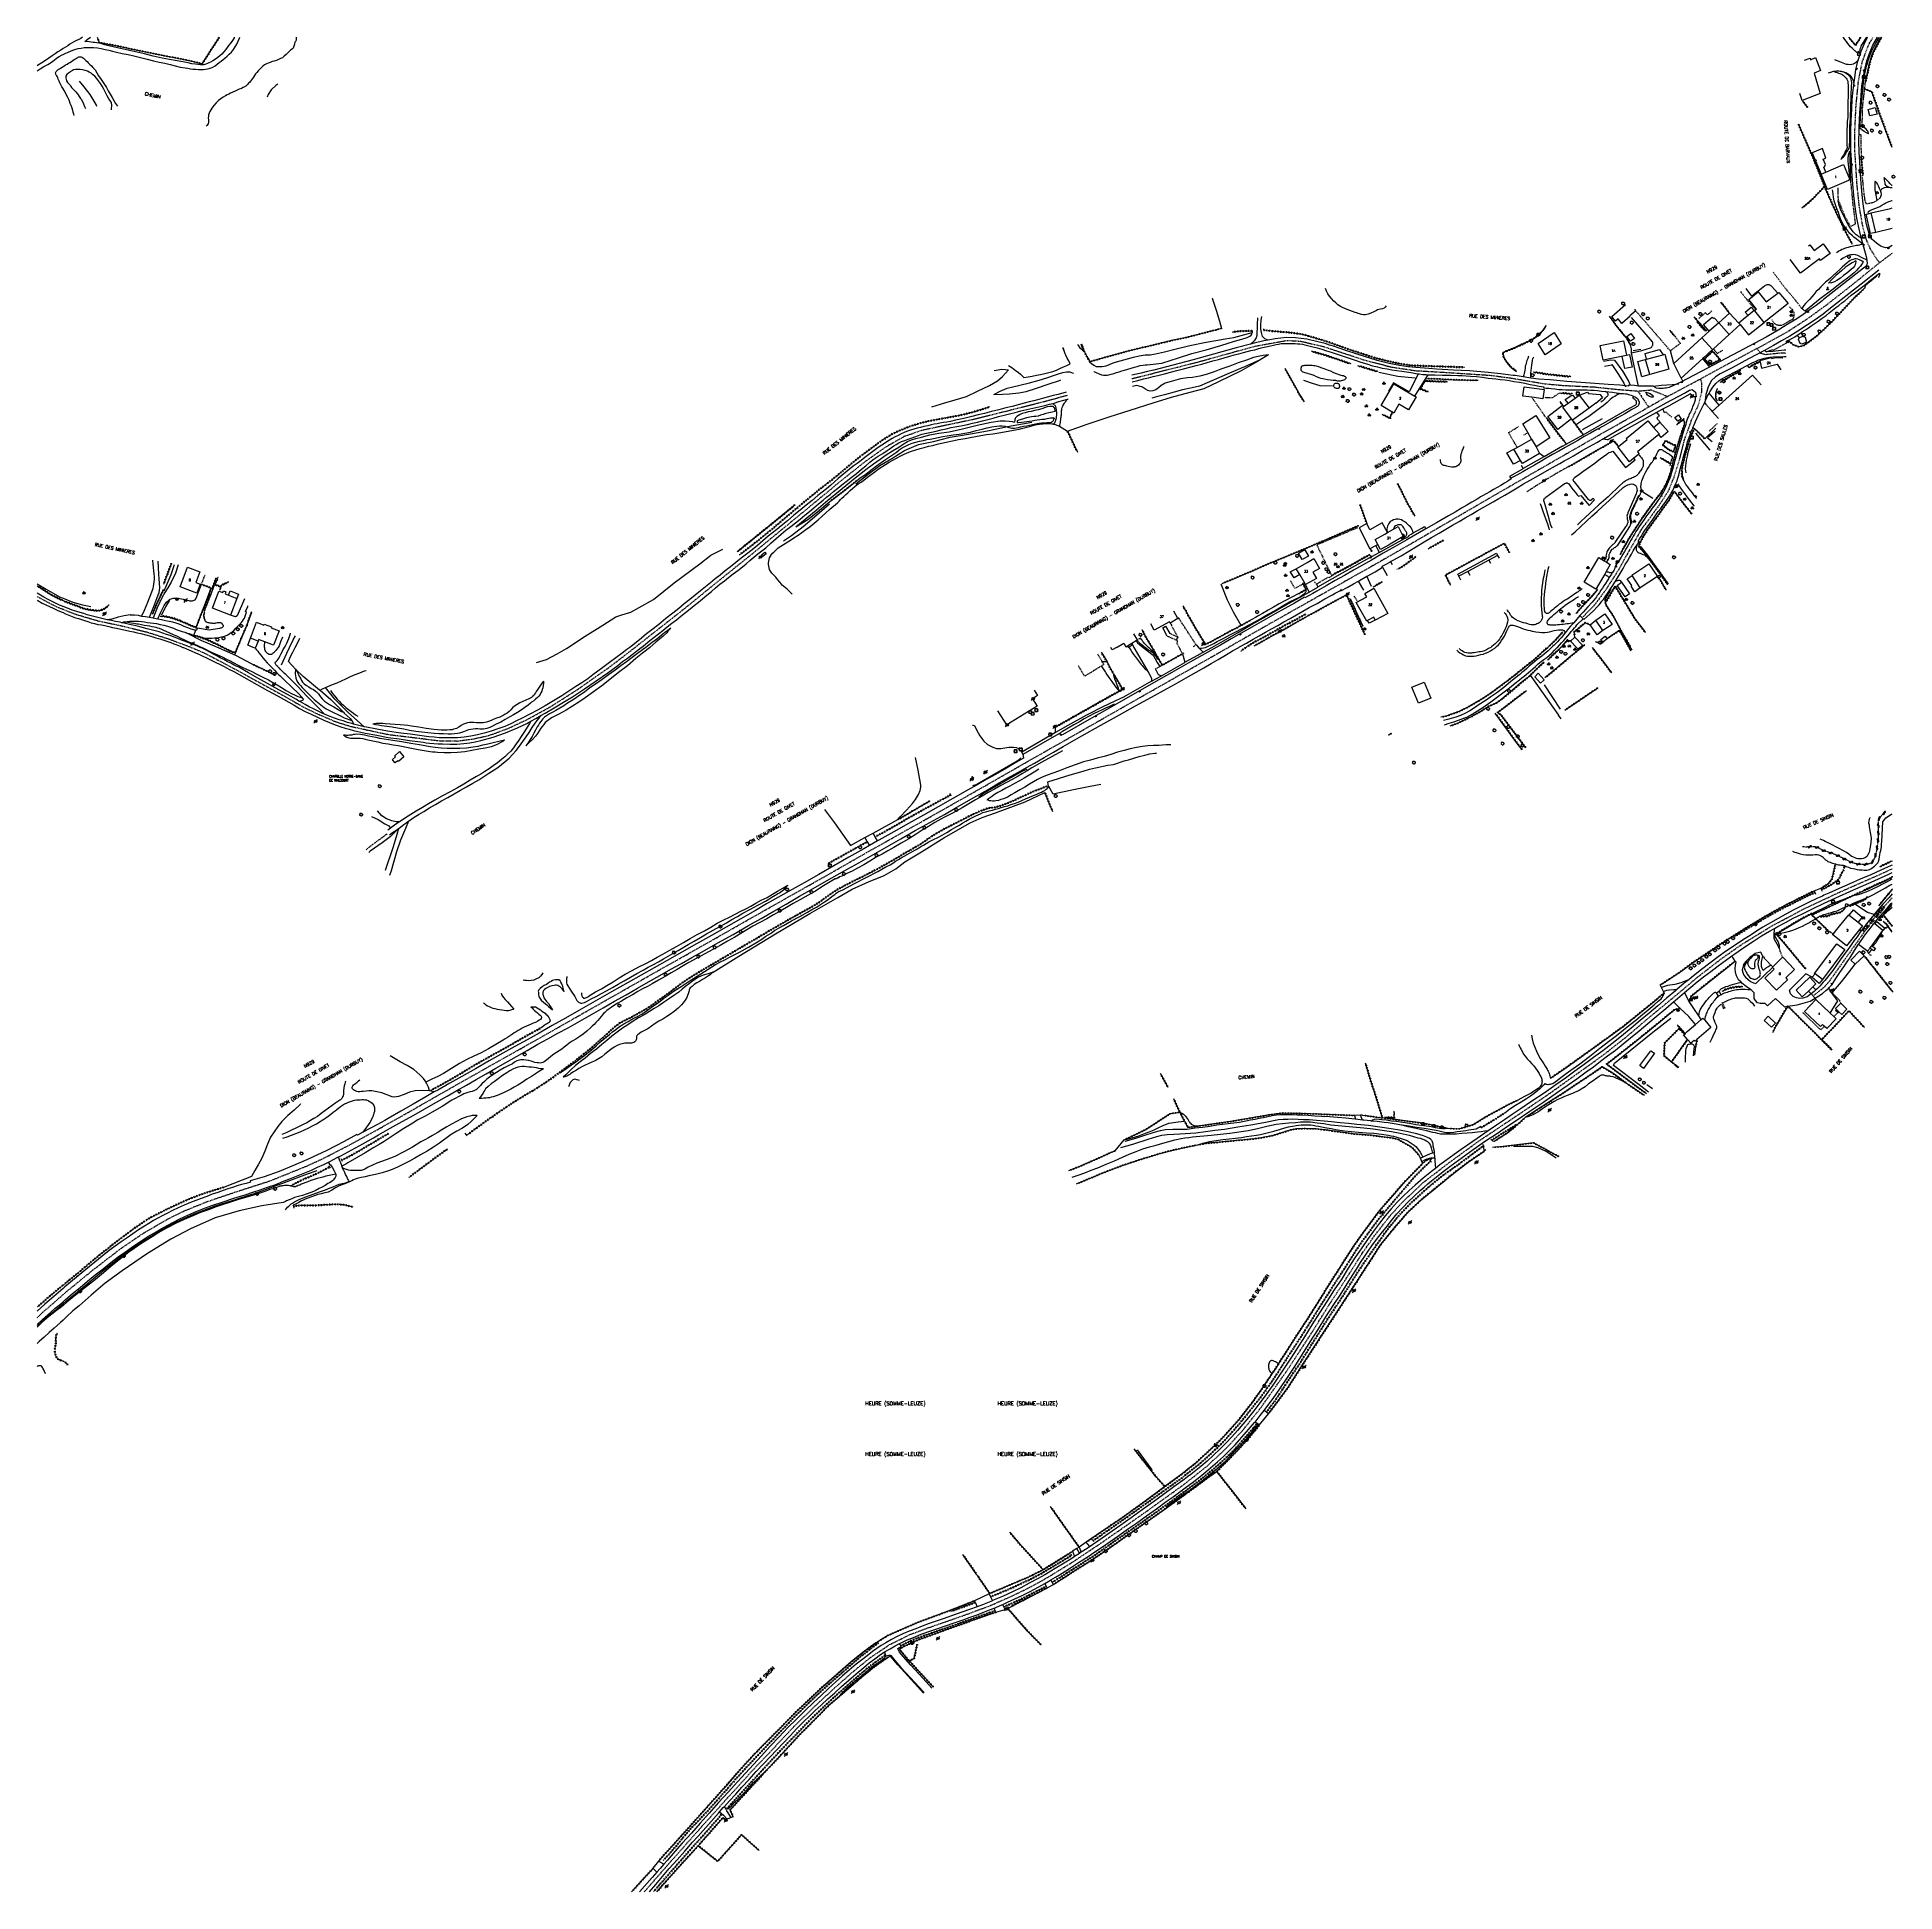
# Model space of a CAD drawing. Header units: millimetres. Extents: x 215000 to 216002, y 109000 to 110000.
import ezdxf
from ezdxf.enums import TextEntityAlignment as Align

# ---------------------------------------------------------------- set-up
doc = ezdxf.new("R2010")
doc.units = ezdxf.units.MM
doc.linetypes.add('DASHED', pattern=[0.75, 0.5, -0.25])
doc.layers.get('0').update_dxf_attribs({"linetype": 'CONTINUOUS'})
for name, color, linetype in [('W0001', 6, 'DASHED'), ('W0006', 2, 'CONTINUOUS'), ('W0008', 7, 'CONTINUOUS'), ('W0010', 4, 'CONTINUOUS'), ('W0014', 7, 'CONTINUOUS'), ('W0015', 2, 'CONTINUOUS'), ('W0017', 7, 'CONTINUOUS'), ('W0070', 7, 'DASHED'), ('W0071', 7, 'CONTINUOUS'), ('W0101', 7, 'CONTINUOUS'), ('W0104', 1, 'CONTINUOUS'), ('W0105', 7, 'CONTINUOUS'), ('W0112', 1, 'DASHED'), ('W0120', 7, 'CONTINUOUS'), ('W0211', 2, 'CONTINUOUS'), ('W0214', 2, 'CONTINUOUS'), ('W0220', 5, 'DASHED'), ('W0241', 7, 'CONTINUOUS'), ('W0300', 7, 'CONTINUOUS'), ('W0303', 7, 'CONTINUOUS'), ('W0310', 3, 'CONTINUOUS'), ('W0322', 7, 'CONTINUOUS'), ('W0323', 7, 'CONTINUOUS'), ('W0330', 7, 'CONTINUOUS'), ('W0333', 7, 'CONTINUOUS'), ('W0401', 7, 'CONTINUOUS'), ('W0420', 7, 'CONTINUOUS'), ('W0438', 7, 'CONTINUOUS'), ('W0439', 7, 'CONTINUOUS'), ('W0473', 7, 'CONTINUOUS'), ('W0501', 5, 'DASHED'), ('W0510', 5, 'CONTINUOUS'), ('W0515', 5, 'CONTINUOUS'), ('W0980', 7, 'CONTINUOUS'), ('W0983', 7, 'CONTINUOUS'), ('W0984', 7, 'CONTINUOUS'), ('W0989', 7, 'CONTINUOUS'), ('W0990', 7, 'CONTINUOUS'), ('W0991', 7, 'CONTINUOUS'), ('W1102', 7, 'CONTINUOUS')]:
    doc.layers.add(name, color=color, linetype=linetype)
doc.styles.get("Standard").update_dxf_attribs({"font": 'romans.shx', "width": 0.85})

# ---------------------------------------------------------------- blocks, each defined once
blk = doc.blocks.new('T473')
for p, q in [((-0.166667, 0.166667), (0.166667, -0.166667)), ((-0.166667, -0.166667), (0.166667, 0.166667)), ((0.500001, 0.500001), (1.000002, 1.000002)), ((-1.000002, -1.000002), (-0.500001, -0.500001))]:
    blk.add_line(p, q)
blk.add_ellipse((0, 0), major_axis=(0.471405, 0.471405), ratio=1, start_param=5.4977871438, end_param=11.780972451)
blk = doc.blocks.new('T303')
for p, q in [((-0.8, 0), (-0.3, 0.2)), ((-0.3, -0.2), (-0.8, 0)), ((-0.3, 0.2), (0, 0.8)), ((0, 0.8), (0.3, 0.2)), ((0.3, 0.2), (0.8, 0)), ((0.8, 0), (0.3, -0.2)), ((-0.5, -0.6), (-0.3, -0.2)), ((0, -0.3), (-0.5, -0.6)), ((0.6, -0.6), (0, -0.3)), ((0.3, -0.2), (0.6, -0.6))]:
    blk.add_line(p, q)
blk = doc.blocks.new('T401')
for p, q in [((-0.3, 0.3), (0, 0.3)), ((-0.3, -0.25), (-0.3, 0.3)), ((-0.3, 0.15), (0, 0.15)), ((-0.3, 0), (0, 0)), ((0, 0.3), (0, -0.25)), ((-0.3, -0.15), (0, -0.15)), ((-0.3, -0.25), (-0.3, -0.3)), ((-0.3, -0.3), (0, -0.3)), ((0, -0.3), (0, -0.25))]:
    blk.add_line(p, q)
blk = doc.blocks.new('T420')
for p, q in [((0.7, 0.7), (-0.8, 0.7)), ((-0.8, 0.7), (-0.8, -0.8)), ((0.7, 0.7), (0.7, -0.8)), ((0.7, -0.8), (-0.8, -0.8))]:
    blk.add_line(p, q)
blk.add_ellipse((0, 0), major_axis=(-0.53, 0.53), ratio=1, start_param=3.926991, end_param=10.210176)
blk = doc.blocks.new('T300')
for p, q in [((-0.8, 0.5), (-0.9, 0.3)), ((-0.9, 0.3), (-0.9, 0.2)), ((-0.9, 0.2), (-0.7, 0.1)), ((-0.7, 0.6), (-0.8, 0.5)), ((-0.8, -0.1), (-0.7, 0.1)), ((-0.6, 0.7), (-0.7, 0.6)), ((-0.7, 0.1), (-0.7, 0.1)), ((-0.5, 0.7), (-0.6, 0.7)), ((-0.3, 0.6), (-0.5, 0.7)), ((-0.3, 0.6), (-0.2, 0.7)), ((-0.2, 0.6), (-0.3, 0.6)), ((-0.2, 0.7), (-0.1, 0.8)), ((-0.1, 0.8), (0.1, 0.8)), ((0.1, 0.8), (0.2, 0.7)), ((0.2, 0.7), (0.3, 0.6)), ((0.3, 0.6), (0.4, 0.5)), ((0.5, 0.5), (0.3, 0.5)), ((0.4, 0.5), (0.4, 0.5)), ((0.6, 0.4), (0.5, 0.5)), ((0.6, 0.4), (0.7, 0.3)), ((0.7, 0.3), (0.7, 0.2)), ((0.7, 0.2), (0.7, 0.1)), ((0.7, 0.1), (0.7, -0.2)), ((-0.8, -0.2), (-0.8, -0.1)), ((-0.7, -0.3), (-0.8, -0.2)), ((-0.8, -0.2), (-0.8, -0.2)), ((-0.7, -0.4), (-0.7, -0.3)), ((-0.5, -0.5), (-0.7, -0.4)), ((-0.4, -0.5), (-0.5, -0.5)), ((-0.4, -0.5), (-0.3, -0.5)), ((-0.3, -0.5), (-0.3, -0.4)), ((-0.3, -0.6), (-0.3, -0.5)), ((-0.3, -0.5), (-0.3, -0.5)), ((-0.2, -0.7), (-0.3, -0.6)), ((-0.1, -0.8), (-0.2, -0.7)), ((0.1, -0.8), (-0.1, -0.8)), ((0.2, -0.7), (0.1, -0.8)), ((0.3, -0.5), (0.2, -0.5)), ((0.3, -0.6), (0.2, -0.7)), ((0.2, -0.7), (0.2, -0.7)), ((0.5, -0.4), (0.3, -0.5)), ((0.3, -0.5), (0.3, -0.6)), ((0.3, -0.5), (0.3, -0.5)), ((0.6, -0.3), (0.5, -0.4)), ((0.7, -0.2), (0.6, -0.3)), ((0.6, -0.3), (0.6, -0.3))]:
    blk.add_line(p, q)
blk = doc.blocks.new('T438')
for p, q in [((-0.4, 0.2), (0.4, 0.2)), ((-0.4, -0.2), (-0.4, 0.2)), ((0.15, 1.1), (-0.3, 1.1)), ((-0.3, 1.1), (-0.3, 0.5)), ((-0.3, 0.5), (0.15, 0.5)), ((0.3, 0.65), (0.3, 0.95)), ((0.4, 0.2), (0.4, -0.2))]:
    blk.add_line(p, q)
at = {"flags": 128}
for points in [[(-0.4, -0.2), (0.4, 0.2)], [(0.4, -0.2), (-0.4, -0.2)]]:
    blk.add_lwpolyline(points, dxfattribs=at)
for centre, major_axis, start_param, end_param in [((0.15, 0.95), (0.106, -0.106), 0.7853982, 2.3561945), ((0.15, 0.65), (0.106, 0.106), 3.9269908, 5.4977871)]:
    blk.add_ellipse(centre, major_axis=major_axis, ratio=1, start_param=start_param, end_param=end_param)
blk = doc.blocks.new('t220o')
at = {"color": 0, "linetype": 'Continuous'}
for p, q in [((-0.25, 0.25), (0.25, 0.25)), ((-0.25, -0.25), (0.25, -0.25))]:
    blk.add_line(p, q, dxfattribs=at)
blk = doc.blocks.new('t323o')
at = {"color": 0, "linetype": 'Continuous'}
for radius in [0.25, 0.15]:
    blk.add_circle((0, 0), radius, dxfattribs=at)
blk = doc.blocks.new('t310o')
at = {"color": 0, "linetype": 'Continuous'}
for centre, start, end in [((-0.5, 0.4), 216.8699, 323.1304), ((0.5, -0.4), 36.8699, 143.1303)]:
    blk.add_arc(centre, 0.625, start, end, dxfattribs=at)
blk = doc.blocks.new('t322o')
at = {"color": 0, "linetype": 'Continuous'}
for radius in [0.25, 0.15]:
    blk.add_circle((0, 0), radius, dxfattribs=at)
blk = doc.blocks.new('t500o')
at = {"color": 0, "linetype": 'Continuous'}
for centre, start, end in [((-0.5, 0.625), 216.869898, 323.130102), ((0.5, -0.125), 36.869898, 143.130102), ((0.5, -0.625), 36.869898, 143.130102), ((-0.5, 0.125), 216.869898, 323.130102)]:
    blk.add_arc(centre, 0.625, start, end, dxfattribs=at)

msp = doc.modelspace()

# ---------------------------------------------------------------- linework, layer by layer
at = {"layer": 'W0001'}
for points in [[(215993.3, 109878.4), (215991.8, 109880.3), (215988.3, 109885.9), (215986.2, 109890.8), (215984.2, 109898.3), (215982.4, 109908.7), (215981.2, 109920), (215980, 109938.6), (215980, 109949.7), (215980.6, 109962.7), (215981.9, 109976), (215983.9, 109986.4), (215987.2, 109995.5), (215989.8, 110000)], [(215927.2, 109832.1), (215932.7, 109835.1), (215943.8, 109841.3), (215954.3, 109848.1), (215964.8, 109855.7), (215976.7, 109865), (215993.3, 109878.4)], [(215998, 109881.9), (215993.3, 109878.4)], [(216000, 109883.4), (215998, 109881.9)], [(215590.2, 109815.9), (215614.7, 109822), (215629.6, 109825.9), (215641.8, 109829.3), (215656.7, 109833.4), (215673.8, 109836.5), (215681.1, 109836.1), (215693.8, 109833.1), (215715, 109826.1), (215729.8, 109822.2), (215743.1, 109820.2), (215758.8, 109819.3), (215783.4, 109817.7), (215794.7, 109816.2), (215812.9, 109813.1), (215823, 109812.2), (215839.6, 109811.4), (215852.9, 109810), (215862.9, 109809.2)], [(215927.2, 109832.1), (215910.5, 109823.2), (215896.7, 109815.7)], [(215942.8, 109829.5), (215940.7, 109829.7), (215932, 109828.8), (215929.2, 109829.5), (215927.2, 109832.1)], [(215896.7, 109815.7), (215897.3, 109813.4), (215897.3, 109808.5), (215895.4, 109801.3), (215891.8, 109793.4), (215887.8, 109782.4), (215885.4, 109772.5), (215882.3, 109762.5), (215879.4, 109755.3), (215875.2, 109748.7), (215868.4, 109739.3), (215864.9, 109734.7), (215861.8, 109729.2), (215855.6, 109718.4), (215852.4, 109712.5), (215845.6, 109701.9), (215839.4, 109693.5), (215833.4, 109687.4)], [(215862.9, 109809.2), (215870.1, 109809.8), (215879, 109806.3)], [(215862.9, 109809.2), (215868.8, 109800.5)], [(215879, 109806.3), (215896.7, 109815.7)], [(215555.3, 109806.8), (215542.6, 109803.3), (215521.1, 109797.9), (215505.1, 109793.9), (215487.9, 109790.3), (215476.8, 109787.9), (215467.3, 109784.6), (215456.9, 109778.6), (215446.6, 109771.3), (215433, 109760.5), (215417.8, 109747.9), (215399.9, 109733.2), (215383.8, 109720), (215366.6, 109706.2), (215348.8, 109691.7), (215329.8, 109676.8), (215322.4, 109671)], [(215868.8, 109800.5), (215865.5, 109798.6), (215845.6, 109787.4), (215812.3, 109768.3), (215787.8, 109754.2), (215766.1, 109741.6), (215745.7, 109729.7), (215721.5, 109715.8), (215690.6, 109698.4), (215666.1, 109684.6), (215642.3, 109671)], [(215879, 109806.3), (215868.8, 109800.5)], [(215000, 109698.4), (215010.2, 109693), (215014, 109691.5)], [(215014, 109691.5), (215020.4, 109689), (215032.8, 109685.3), (215046.1, 109682.5), (215059, 109679.3), (215070.7, 109675.6), (215082.3, 109671.3), (215083, 109671)], [(215014, 109322), (215016.2, 109323.9), (215030.1, 109335.3), (215045.2, 109346.9), (215057.1, 109355), (215071, 109363.1), (215079, 109367), (215091.8, 109372.2), (215106.5, 109377.2), (215125.4, 109383.3), (215145.3, 109391.3), (215154.8, 109395.7), (215170.1, 109403.6), (215183.7, 109411.1), (215200.5, 109420.5), (215218.1, 109430.6), (215233.3, 109439.2), (215250.5, 109448.9), (215272.2, 109461.1), (215292.6, 109472.7), (215314.4, 109485.1), (215334.1, 109496.3), (215356.2, 109508.7), (215380.8, 109522.7), (215405, 109536.4), (215426.5, 109548.5), (215447.1, 109560.3), (215467.6, 109571.8), (215490.2, 109584.5), (215511.2, 109596.4), (215532.5, 109608.6), (215554.7, 109621.2), (215577.1, 109634), (215601.7, 109648), (215634.9, 109666.8), (215642.3, 109671)], [(215083, 109671), (215090.3, 109667.9), (215106.4, 109659.4), (215120.6, 109651.6), (215133.8, 109644.4), (215143.4, 109638.9), (215150.7, 109635.3), (215161.2, 109630.8), (215168.6, 109628.5), (215188.8, 109624.1), (215204.4, 109622.2), (215217.3, 109620.6), (215226.5, 109620.5), (215235.6, 109621.7), (215243.6, 109623.5), (215254.2, 109627.4), (215264, 109632), (215276.3, 109638.7), (215291.4, 109648.3), (215308.5, 109660.3), (215322.4, 109671)], [(215547.2, 109171), (215558.7, 109178.1), (215574.7, 109188.8), (215596.5, 109204), (215618.2, 109219.6), (215630.8, 109229.6), (215641.1, 109239.2), (215649.7, 109248.5), (215659.7, 109261), (215674, 109281.3), (215686.3, 109300.1), (215697.3, 109317.7), (215705, 109329.5), (215714.6, 109344.6), (215720.9, 109353.6), (215729.2, 109364.3), (215736.5, 109372.3), (215747.6, 109382.7), (215760.9, 109392.9), (215776.9, 109404.6), (215795.4, 109416.9), (215813.6, 109429.2), (215831.4, 109441.9), (215844.5, 109451.3), (215856.8, 109461), (215868.3, 109470.8), (215884.3, 109484), (215894.9, 109493), (215907.6, 109502.8), (215919.4, 109511.1), (215934.9, 109520.6), (215952.5, 109530), (215972.4, 109539.3), (215994.5, 109549), (216000, 109551.6)], [(216000, 109536), (215998.8, 109534.6), (215990, 109524.5), (215975.5, 109504.1), (215966.3, 109491.1), (215963.5, 109487.8), (215957.9, 109483.4)], [(215000, 109309.6), (215004, 109313.3), (215014, 109322)], [(215327.3, 109000), (215341.4, 109016.1), (215357.6, 109034.4), (215372.2, 109050.6), (215385.8, 109065.6), (215395.6, 109075.9), (215407.8, 109088.9), (215420.5, 109101.2), (215430.1, 109110.1), (215440.2, 109119), (215449.5, 109126.5), (215459.6, 109133.3), (215470.5, 109138.7), (215480.2, 109142.3), (215500, 109149.2), (215513.7, 109154.3), (215524.7, 109159.1), (215535.6, 109164.4), (215546.3, 109170.4), (215547.2, 109171)]]:
    msp.add_lwpolyline(points, dxfattribs=at)
at = {"layer": 'W0006'}
for points in [[(215899, 109803.1), (215899.5, 109804.1), (215899.9, 109805.2), (215900.4, 109806.2), (215900.9, 109807.1), (215901.4, 109807.9), (215901.4, 109808), (215901.8, 109808.7)], [(215892.7, 109789.6), (215893.5, 109789)], [(215899.1, 109783.5), (215905.1, 109789.2)], [(215989.1, 109510.1), (215995.1, 109518.4)], [(215982, 109511), (215986.9, 109507.1)]]:
    msp.add_lwpolyline(points, dxfattribs=at)
at = {"layer": 'W0008'}
for points in [[(215986.7, 110000), (215986.6, 109999.8), (215984.8, 109996.1), (215983.2, 109992.2), (215981.3, 109986.3), (215980.4, 109982.3), (215979.7, 109978.3), (215979.3, 109974.3), (215978.9, 109971.5), (215978.4, 109966.4), (215978.2, 109961.3), (215977.8, 109955.1), (215977.6, 109949), (215977.6, 109944.9), (215977.6, 109938.8), (215977.9, 109933.7), (215978.1, 109927.8), (215978.7, 109920.7), (215979.3, 109914.6), (215980, 109908.5), (215980.9, 109902.4), (215981.9, 109897.4), (215982.9, 109893.4), (215986.1, 109881.7), (215986.5, 109879.7), (215986.6, 109877.7), (215985.9, 109876.4), (215984.6, 109875.4)], [(215986.4, 109987.2), (215987.8, 109991.2), (215989.7, 109995.7), (215992.1, 110000)], [(215986.3, 109899), (215985.3, 109904), (215984.5, 109910.1), (215984, 109915.1), (215983.4, 109921.1), (215983, 109926.2), (215982.6, 109932.8), (215982.3, 109937.9), (215982.2, 109944), (215982.3, 109949.2), (215982.3, 109951.2), (215982.7, 109959.3), (215983, 109963.4), (215983.4, 109968.5), (215983.8, 109973.7), (215985.1, 109981.7), (215986.5, 109987.3)], [(216000, 109887.7), (215998.7, 109886.8), (215996.7, 109886.4), (215994.2, 109887.2), (215991.6, 109888.9), (215989.2, 109891.1), (215988.5, 109892), (215987.6, 109894.2), (215986.8, 109897.1), (215986.3, 109899.1)], [(215984.6, 109875.4), (215963.1, 109858.5), (215962.4, 109857.8), (215959.1, 109855.4), (215955.9, 109853.1), (215952.1, 109850.5), (215948.6, 109848.2), (215943.5, 109845), (215939.5, 109842.6), (215935.6, 109840.3), (215932.1, 109838.3), (215917.3, 109830.4), (215903.9, 109823.3), (215886.1, 109813.9), (215879.8, 109811.1), (215879, 109810.9), (215878.3, 109810.7), (215877.5, 109810.7), (215876.6, 109810.6), (215875.5, 109810.5), (215874.2, 109810.6), (215873.1, 109810.8), (215872.3, 109811.1), (215871.7, 109811.6), (215871.2, 109811.9), (215865.7, 109811.9), (215863.3, 109811.9), (215861.2, 109812.1), (215858, 109812.3)], [(215694.4, 109834.8), (215690.4, 109835.8), (215684.5, 109837.2), (215678.4, 109837.9), (215673.5, 109838), (215667.5, 109837.4), (215663.6, 109836.7), (215661.4, 109836.3), (215656.2, 109835), (215654.2, 109834.5), (215646.4, 109832.5), (215634.2, 109829.1), (215623.2, 109826), (215615.7, 109824)], [(215614.5, 109820.2), (215618, 109821.1), (215621.5, 109822), (215624.9, 109822.9), (215627.9, 109823.7), (215630.8, 109824.5), (215633.9, 109825.4), (215636.9, 109826.2), (215640, 109827.1), (215643, 109828), (215645.4, 109828.7), (215647.9, 109829.3), (215650.3, 109829.9), (215652.3, 109830.5), (215654.3, 109831), (215656.4, 109831.5), (215658.1, 109832), (215659.9, 109832.4), (215661.6, 109832.8), (215663.3, 109833.2), (215664.9, 109833.6), (215666.5, 109833.9), (215667.9, 109834.2), (215669.2, 109834.5), (215670.6, 109834.8), (215672.3, 109834.9), (215674, 109834.9), (215675.7, 109834.9), (215676.9, 109834.9), (215678.2, 109834.8), (215679.4, 109834.7), (215680.8, 109834.6), (215682.1, 109834.4), (215683.5, 109834.1), (215685.6, 109833.6), (215687.8, 109833), (215690, 109832.4), (215692.6, 109831.7), (215695.1, 109830.9), (215697.7, 109830.1), (215702, 109828.7), (215706.3, 109827.2), (215710.5, 109825.8), (215713.7, 109824.8), (215716.8, 109823.8), (215720, 109822.8), (215722.6, 109822.2), (215725.2, 109821.6), (215727.8, 109821.1), (215730.4, 109820.6), (215733, 109820.2), (215735.7, 109819.9), (215738.2, 109819.5), (215740.7, 109819.1), (215743.3, 109818.7), (215744.8, 109818.5), (215745.1, 109818.5), (215747, 109818.2), (215748.9, 109818.1), (215750, 109818), (215750.5, 109818), (215752, 109817.9), (215753.6, 109817.9), (215757.7, 109817.8), (215761.9, 109817.7), (215766, 109817.6), (215768.3, 109817.5), (215770.5, 109817.4), (215772.8, 109817.3), (215775.9, 109817), (215779, 109816.6), (215782.2, 109816.2), (215784.4, 109816), (215786.4, 109815.8), (215788.8, 109815.5), (215791.4, 109815.2), (215793.8, 109814.8), (215796.2, 109814.4), (215799.1, 109813.9), (215802, 109813.4), (215804.9, 109812.8), (215807.3, 109812.4), (215809.8, 109811.9), (215812.2, 109811.4)], [(215782.3, 109819.1), (215772.3, 109820), (215763.6, 109820.5), (215754.4, 109820.9), (215750.3, 109821.3), (215743.3, 109821.9), (215739.1, 109822.3), (215734.5, 109823), (215728.9, 109824), (215722.4, 109825.7), (215711.7, 109829), (215705, 109831.2), (215698.9, 109833.3), (215696.7, 109834), (215694.4, 109834.8)], [(215931.6, 109831.2), (215922.6, 109826.5), (215913.8, 109821.7), (215907.4, 109818.4), (215904.9, 109816.8), (215902.6, 109814.8), (215900.9, 109811.5), (215900.1, 109808.9), (215899.6, 109807.3)], [(215901.8, 109808.7), (215903.4, 109811.2), (215905, 109813.3), (215906.8, 109814.8), (215908.2, 109815.7), (215918.5, 109821.2), (215925, 109824.6), (215926.4, 109825.2), (215927.5, 109825.6), (215927.4, 109825.8), (215927.7, 109825.9), (215931, 109826.9), (215934.1, 109827.5), (215936, 109827.7), (215941.7, 109827.9), (215942.9, 109827.8), (215942.9, 109827.8)], [(215942.7, 109831.2), (215942.7, 109831.2), (215942.7, 109831.2), (215941.8, 109831.2), (215935.7, 109830.6), (215932, 109830.4), (215931.6, 109831.3)], [(215615.7, 109824), (215612.3, 109823.1), (215608.8, 109822.2), (215605.4, 109821.3), (215602, 109820.5), (215598.6, 109819.7), (215595.2, 109818.8), (215590.1, 109817.8), (215590.1, 109817.8)], [(215590.3, 109814.1), (215593.4, 109814.9), (215596.5, 109815.7), (215599.1, 109816.3), (215601.6, 109817), (215604.2, 109817.6), (215607.7, 109818.4), (215611.1, 109819.3), (215614.5, 109820.2)], [(215857.9, 109811.9), (215853.3, 109812.3), (215846.9, 109812.8), (215839.7, 109813.2), (215824.6, 109814.3), (215815.7, 109815.2), (215809.4, 109815.6), (215805.3, 109816.2), (215801.2, 109816.9), (215796.9, 109817.5), (215795.8, 109817.6), (215793, 109817.9), (215789, 109818.4), (215782.3, 109819.1)], [(215554.7, 109808.6), (215554.7, 109808.6), (215550.4, 109807.4), (215547.8, 109806.7), (215545.2, 109806), (215542.6, 109805.3), (215540, 109804.6), (215537.4, 109803.9), (215534.8, 109803.3), (215532.2, 109802.6), (215528.9, 109801.7), (215525.6, 109800.9), (215522.3, 109800.1), (215518.5, 109799.1), (215514.6, 109798.1), (215510.8, 109797.1), (215507.3, 109796.3), (215503.9, 109795.4), (215500.4, 109794.6), (215497.8, 109794), (215495.1, 109793.4), (215492.4, 109792.8), (215490.5, 109792.5), (215488.6, 109792.2), (215486.7, 109791.8), (215485.2, 109791.5), (215483.6, 109791.3), (215482, 109790.9), (215480.1, 109790.5), (215478.1, 109790.1), (215476.2, 109789.6), (215474.4, 109789.1), (215472.6, 109788.6), (215470.9, 109788.1), (215469.8, 109787.7), (215468.6, 109787.3), (215467.5, 109786.8), (215465.8, 109786.1), (215464.2, 109785.3), (215462.5, 109784.5), (215461, 109783.6), (215459.5, 109782.7), (215458, 109781.8), (215456.2, 109780.6), (215454.5, 109779.4), (215452.7, 109778.2), (215450.5, 109776.6), (215448.4, 109775), (215446.2, 109773.4), (215444.2, 109771.8), (215442.1, 109770.2), (215440, 109768.6), (215438, 109767), (215436, 109765.4), (215434, 109763.8), (215431.9, 109762), (215429.9, 109760.2), (215427.9, 109758.4), (215425.6, 109756.5), (215423.2, 109754.6), (215420.9, 109752.8), (215417.8, 109750.2), (215414.6, 109747.6), (215411.4, 109745), (215408, 109742.2), (215404.6, 109739.3), (215401.1, 109736.5), (215398.8, 109734.6), (215396.4, 109732.8), (215394.1, 109730.9), (215391.2, 109728.5), (215388.3, 109726), (215385.4, 109723.6), (215382.5, 109721.3), (215379.6, 109719), (215376.7, 109716.7), (215373.8, 109714.4), (215371, 109712.2), (215368.2, 109709.9), (215365.6, 109707.9), (215363, 109705.8), (215360.4, 109703.7), (215357.6, 109701.4), (215354.8, 109699.1), (215351.9, 109696.8), (215348.9, 109694.4), (215345.9, 109691.9), (215342.8, 109689.5), (215339, 109686.5), (215335.2, 109683.4), (215331.3, 109680.4), (215328.6, 109678.2), (215325.8, 109675.9), (215323, 109673.7), (215320.5, 109671.7), (215319.5, 109671)], [(215812.2, 109811.4), (215812.1, 109811)], [(215812.1, 109811), (215813.5, 109810.8), (215814.9, 109810.7), (215816.3, 109810.5), (215818.3, 109810.3), (215820.3, 109810.1), (215822.2, 109810), (215824.1, 109809.9), (215825.9, 109809.9), (215827.7, 109809.9), (215829.7, 109809.9), (215831.7, 109809.9), (215833.7, 109809.9), (215835.6, 109809.8), (215837.5, 109809.7), (215839.4, 109809.6), (215841.3, 109809.4), (215843.3, 109809.2), (215845.3, 109809), (215845.5, 109809), (215847.3, 109808.8), (215849.3, 109808.6), (215851.2, 109808.2), (215851.9, 109808.1), (215852.6, 109808), (215853.2, 109807.8)], [(215853.2, 109807.8), (215854.2, 109807.8), (215855.3, 109807.8), (215856.3, 109807.7), (215857.1, 109807.6), (215857.9, 109807.4), (215858.7, 109807.1), (215859.4, 109806.9), (215860.2, 109806.6), (215860.9, 109806.3)], [(215858, 109812.3), (215857.9, 109811.9)], [(215325.8, 109671), (215328, 109672.8), (215330.4, 109674.7), (215332.7, 109676.5), (215335, 109678.3), (215337.3, 109680.1), (215339.7, 109682.1), (215342.2, 109684), (215344.6, 109685.9), (215347.1, 109687.8), (215349.6, 109689.8), (215352.1, 109691.8), (215354.3, 109693.6), (215356.5, 109695.4), (215358.7, 109697.2), (215361.1, 109699.2), (215363.5, 109701.2), (215365.8, 109703.1), (215368.1, 109705), (215370.5, 109706.8), (215372.8, 109708.7), (215375.2, 109710.6), (215377.7, 109712.5), (215380.2, 109714.4), (215382.3, 109716.1), (215384.3, 109717.9), (215386.4, 109719.7), (215388.5, 109721.4), (215390.7, 109723), (215392.8, 109724.7), (215395.6, 109727.1), (215398.4, 109729.6), (215401.1, 109732), (215403.7, 109734.1), (215406.3, 109736.1), (215408.9, 109738.1), (215411.4, 109740.2), (215413.9, 109742.2), (215416.4, 109744.3), (215418.8, 109746.3), (215421.2, 109748.3), (215423.7, 109750.3), (215425.6, 109751.9), (215427.5, 109753.4), (215429.4, 109755), (215431.6, 109756.8), (215433.9, 109758.6), (215436.1, 109760.5), (215438.9, 109762.6), (215441.7, 109764.8), (215444.5, 109767), (215446.8, 109768.9), (215449, 109770.8), (215451.3, 109772.6), (215453.5, 109774.1), (215455.9, 109775.6), (215458.2, 109777.1), (215459.4, 109777.9), (215460.6, 109778.8), (215461.8, 109779.6), (215463.2, 109780.4), (215464.6, 109781.2), (215466, 109781.9), (215467.7, 109782.6), (215469.5, 109783.2), (215471.2, 109783.8), (215473.1, 109784.5), (215475.1, 109785.3), (215477, 109785.9), (215479.5, 109786.5), (215482.1, 109787.1), (215484.6, 109787.6), (215487.3, 109788.2), (215490, 109788.9), (215492.7, 109789.5), (215494.8, 109789.9), (215496.9, 109790.3), (215498.9, 109790.7), (215501.6, 109791.2), (215504.2, 109791.8), (215506.9, 109792.5), (215509.7, 109793.2), (215512.6, 109793.9), (215515.4, 109794.6), (215518.3, 109795.4), (215521.3, 109796.2), (215524.2, 109796.9), (215527.3, 109797.7), (215530.4, 109798.6), (215533.5, 109799.3), (215536.8, 109800), (215540.1, 109800.7), (215543.3, 109801.4), (215545.8, 109802.1), (215547.5, 109802.5), (215548.3, 109802.7), (215550.8, 109803.5), (215553.5, 109804.3), (215555.4, 109804.8), (215555.9, 109804.9)], [(215893.9, 109806), (215893.9, 109805.7), (215893.9, 109805.1), (215893.8, 109804.3), (215893.5, 109803.2), (215893.1, 109802.1), (215892.7, 109801.2), (215892.5, 109800.6), (215892.3, 109800), (215892, 109799.4), (215891.7, 109798.6), (215891.3, 109797.8), (215890.9, 109797.1), (215890.5, 109796.2), (215890.2, 109795.4), (215889.8, 109794.6), (215889.4, 109793.4), (215889.1, 109792.3), (215888.8, 109791.2), (215888.4, 109790), (215888, 109788.8), (215887.6, 109787.6), (215887.1, 109786), (215886.6, 109784.4), (215886.1, 109782.7), (215885.5, 109780.6), (215884.9, 109778.4), (215884.2, 109776.2), (215883.6, 109774), (215883, 109771.8), (215882.3, 109769.5), (215881.8, 109767.4), (215881.2, 109765.3), (215880.6, 109763.2), (215880, 109761.7), (215879.4, 109760.3), (215878.8, 109758.9), (215878.2, 109757.5), (215877.5, 109756.1), (215876.8, 109754.8), (215875.8, 109753.2), (215874.8, 109751.7), (215873.7, 109750.1), (215872.3, 109748), (215870.7, 109746), (215869.2, 109743.9), (215868.2, 109742.6), (215867.2, 109741.3), (215866.3, 109740), (215865.4, 109738.7), (215864.5, 109737.5), (215863.6, 109736.2), (215862.8, 109734.8), (215861.9, 109733.4), (215861.1, 109732), (215860.5, 109730.9), (215859.9, 109729.8), (215859.2, 109728.7), (215858.4, 109727.3), (215857.6, 109725.8), (215856.7, 109724.3), (215855.8, 109722.7), (215854.9, 109721.2), (215853.9, 109719.6), (215852.7, 109717.7), (215851.5, 109715.8), (215850.4, 109713.9), (215850.6, 109713.5)], [(215863.1, 109728.3), (215863.9, 109729.5), (215864.7, 109730.8), (215865.5, 109732), (215866.8, 109734), (215868.2, 109736), (215869.6, 109737.9), (215871, 109740), (215872.5, 109742.1), (215874, 109744.2), (215875.3, 109745.9), (215876.5, 109747.5), (215877.7, 109749.1), (215878.5, 109750.2), (215879.3, 109751.4), (215880, 109752.5), (215880.9, 109754.1), (215881.8, 109755.6), (215882.6, 109757.2), (215882.6, 109757.3), (215883.3, 109758.9), (215884, 109760.5), (215884.5, 109762.2), (215885, 109763.8), (215885.4, 109765.4), (215885.8, 109767), (215886.3, 109769.1), (215886.9, 109771.1), (215887.4, 109773.2), (215887.9, 109775.1), (215888.5, 109776.9), (215889, 109778.7), (215889.4, 109780.2), (215889.8, 109781.8), (215890.3, 109783.3), (215890.8, 109784.7), (215891.3, 109786.1), (215891.8, 109787.4), (215892.6, 109789.2), (215892.7, 109789.6), (215893.3, 109791), (215894.1, 109792.8), (215895, 109794.8), (215895.9, 109796.8), (215896.9, 109798.8), (215897.6, 109800.3), (215898.3, 109801.7), (215899, 109803.1)], [(215899.6, 109807.3), (215899, 109803.1)], [(215725.2, 109714.7), (215727.2, 109715.8), (215729.2, 109716.9), (215729.7, 109717.2), (215731.1, 109718), (215735.3, 109720.4), (215739.5, 109722.9), (215743.6, 109725.3), (215747.7, 109727.8), (215751.7, 109730.2), (215755.8, 109732.6), (215759.4, 109734.7), (215763, 109736.8), (215766.6, 109738.9), (215769.9, 109740.8), (215773.1, 109742.7), (215776.4, 109744.6), (215779.2, 109746.2), (215782.1, 109747.9), (215784.9, 109749.5), (215788, 109751.3), (215791.2, 109753.1), (215794.3, 109754.9), (215797.9, 109757), (215801.4, 109759.1), (215805, 109761.1), (215809.5, 109763.7), (215814, 109766.3), (215818.5, 109768.9), (215820.9, 109770.2), (215823.3, 109771.5), (215825.7, 109772.9), (215828.2, 109774.3), (215830.6, 109775.7), (215833, 109777.1), (215836.9, 109779.3), (215840.9, 109781.5), (215842.6, 109782.5)], [(215842.6, 109782.5), (215843.9, 109783.2)], [(215794.5, 109762.2), (215794.7, 109761.8), (215793.5, 109761), (215792.3, 109760.3), (215791, 109759.5), (215789.1, 109758.3), (215787.1, 109757.2), (215785.2, 109756.1), (215783.2, 109754.9), (215781.2, 109753.8), (215779.2, 109752.7), (215778.2, 109752.1), (215777.3, 109751.5), (215776.3, 109750.9), (215773.5, 109749.3), (215770.7, 109747.6), (215767.9, 109746), (215764.4, 109743.9), (215760.9, 109741.9), (215757.5, 109739.9), (215754.5, 109738.2), (215751.6, 109736.5), (215748.7, 109734.9)], [(215842.1, 109694), (215842.9, 109694.9), (215843.6, 109695.9), (215844.4, 109696.8), (215845.7, 109698.7), (215847, 109700.6), (215848.2, 109702.5), (215849.4, 109704.3), (215850.6, 109706.2), (215850.7, 109706.3), (215851.8, 109708.1), (215852.9, 109709.9), (215853.9, 109711.8), (215855, 109713.6), (215856.2, 109715.6), (215857.4, 109717.5), (215858.5, 109719.5), (215859.5, 109721.2), (215860.5, 109723), (215861.5, 109724.8), (215862.2, 109725.8), (215862.5, 109726.2), (215862.9, 109726.9), (215863.6, 109727.9)], [(215863.6, 109727.9), (215863.1, 109728.3)], [(215702.9, 109701.4), (215706.3, 109703.3), (215709.6, 109705.2), (215712.3, 109706.7), (215713, 109707.1), (215716.8, 109709.3), (215717.1, 109709.4), (215721.3, 109711.8), (215725.4, 109714.2)], [(215725.4, 109714.2), (215725.2, 109714.7)], [(215850.6, 109713.5), (215850, 109712.4), (215849.3, 109711.4), (215849.2, 109711.3), (215848.7, 109710.4), (215847.9, 109709.2), (215847.4, 109708.4), (215847.1, 109708), (215846.4, 109706.8), (215845.5, 109705.5), (215844.7, 109704.2), (215843.9, 109702.9), (215843.1, 109701.8), (215842.3, 109700.6), (215841.5, 109699.5), (215841.1, 109698.9), (215840.6, 109698.3), (215840.1, 109697.6)], [(215014, 109693), (215013.8, 109693), (215011.7, 109694), (215009.5, 109695), (215007.4, 109696), (215005.5, 109697), (215003.6, 109698.1), (215001.8, 109699.2), (215000, 109700.3)], [(215647.8, 109671), (215648.2, 109671.2), (215651.9, 109673.3), (215655.6, 109675.4), (215658.9, 109677.2), (215662.2, 109679.1), (215665.5, 109680.9), (215668.8, 109682.8), (215672.2, 109684.7), (215675.6, 109686.6), (215679, 109688.6), (215682.4, 109690.5), (215685.8, 109692.4), (215690, 109694.7), (215694.2, 109697.1), (215698.4, 109699.4), (215699.8, 109700.2), (215701.3, 109701), (215702.7, 109701.7), (215702.9, 109701.4)], [(215840.1, 109697.6), (215838.3, 109695.4), (215836.1, 109692.8), (215833.5, 109690), (215831.7, 109688.1), (215833.5, 109686.4), (215833.9, 109686), (215837.1, 109688.8), (215839.2, 109690.8), (215840.9, 109692.6), (215842.1, 109694)], [(215000, 109696.4), (215000.3, 109696.2), (215002.7, 109694.8), (215004.7, 109693.9), (215006.6, 109693), (215008.6, 109692.1), (215010.8, 109691.1), (215013, 109690.1), (215014, 109689.7)], [(215087.9, 109671), (215086.4, 109671.7), (215084.3, 109672.5), (215082.1, 109673.3), (215079.9, 109674.1), (215077.9, 109674.9), (215075.9, 109675.7), (215073.8, 109676.5), (215071.8, 109677.3), (215069.8, 109678), (215067.8, 109678.7), (215065.7, 109679.3), (215063.6, 109679.9), (215061.5, 109680.5), (215059.4, 109681), (215057.4, 109681.5), (215055.3, 109682), (215052.5, 109682.7), (215049.8, 109683.4), (215047, 109684), (215045.6, 109684.3), (215044.7, 109684.5), (215042.3, 109684.9), (215040, 109685.4), (215037.8, 109685.9), (215035.6, 109686.4), (215033.5, 109686.9), (215031.3, 109687.5), (215029.1, 109688), (215026.9, 109688.6), (215025.1, 109689.2), (215023.2, 109689.7), (215021.4, 109690.3), (215018.8, 109691.1), (215016.3, 109692.1), (215014, 109693)], [(215014, 109689.7), (215015.3, 109689.1), (215017.1, 109688.4), (215018.9, 109687.6), (215020.7, 109687), (215022.3, 109686.5), (215023.9, 109686), (215025.6, 109685.5), (215027.4, 109684.9), (215029.2, 109684.3), (215031, 109683.8), (215032.8, 109683.4), (215034.7, 109683.1), (215036.5, 109682.7), (215038.6, 109682.2), (215040.7, 109681.7), (215042.8, 109681.3), (215045.2, 109680.8), (215047.6, 109680.3), (215049.9, 109679.8), (215051.9, 109679.4), (215053.9, 109678.9), (215055.9, 109678.4), (215058.6, 109677.7), (215061.2, 109677), (215063.9, 109676.2), (215066.1, 109675.6), (215068.3, 109674.9), (215070.4, 109674.2), (215072.1, 109673.6), (215073.7, 109672.9), (215075.3, 109672.3), (215077.1, 109671.6), (215078.6, 109671)], [(215078.6, 109671), (215078.9, 109670.9), (215080.6, 109670.2), (215083, 109669.2), (215085.3, 109668.1), (215087.6, 109667.1), (215089.3, 109666.3), (215091, 109665.5), (215092.7, 109664.7), (215094.5, 109663.8), (215096.4, 109662.8), (215098.3, 109661.9), (215100.8, 109660.6), (215103.4, 109659.2), (215106, 109657.9)], [(215108.7, 109660.3), (215106.6, 109661.3), (215104.5, 109662.4), (215102.5, 109663.4), (215100.6, 109664.4), (215098.7, 109665.4), (215096.8, 109666.4), (215095, 109667.4), (215093.1, 109668.4), (215091.2, 109669.4), (215089.6, 109670.2), (215088, 109670.9), (215087.9, 109671)], [(215319.5, 109671), (215317.9, 109669.8), (215315.4, 109667.8), (215311.9, 109665.3), (215308.5, 109662.8), (215305, 109660.2)], [(215307.6, 109657.2), (215310.3, 109659.2), (215313, 109661.3), (215315.6, 109663.3), (215318.2, 109665.2), (215320.7, 109667.1), (215323.2, 109669), (215325.7, 109670.9), (215325.8, 109671)], [(215609.3, 109648.8), (215613.1, 109651), (215616.9, 109653.1), (215620.7, 109655.3), (215624.8, 109657.6), (215628.9, 109659.9), (215633, 109662.3), (215636.8, 109664.5), (215640.6, 109666.8), (215644.5, 109669.1), (215647.8, 109671)], [(215106, 109657.9), (215110.1, 109655.6), (215114.3, 109653.3), (215118.4, 109651), (215124.1, 109647.8), (215129.9, 109644.6), (215135.6, 109641.4), (215138.5, 109639.8), (215141.5, 109638.1), (215144.5, 109636.5), (215147.8, 109634.9), (215151.2, 109633.3), (215154.6, 109631.8), (215157.6, 109630.5), (215160.6, 109629.3), (215163.7, 109628.2), (215166, 109627.5), (215168.3, 109626.8), (215170.6, 109626.2), (215176.8, 109624.8), (215183.1, 109623.6), (215189.3, 109622.4)], [(215188.8, 109625.8), (215183.1, 109626.9), (215177.5, 109627.9), (215176.3, 109628.2), (215172, 109629.2), (215170.6, 109629.6), (215169.6, 109629.9), (215167.3, 109630.5), (215165, 109631.3), (215162.9, 109632), (215160.8, 109632.7), (215158.8, 109633.4), (215156.2, 109634.5), (215154.9, 109635), (215153.7, 109635.6), (215151.2, 109636.7), (215148.9, 109637.8), (215146.7, 109639), (215144.5, 109640.2), (215141.9, 109641.6), (215141.5, 109641.8), (215139.4, 109643), (215136.9, 109644.5), (215132.7, 109646.9), (215128.4, 109649.2), (215124.2, 109651.5), (215119, 109654.4), (215113.9, 109657.3), (215108.7, 109660.3)], [(215305, 109660.2), (215302.3, 109658.2), (215299.6, 109656.1), (215296.9, 109654.1), (215293.7, 109651.9), (215290.4, 109649.8), (215287.2, 109647.7), (215282.8, 109644.9), (215278.4, 109642.2), (215273.9, 109639.5), (215269.8, 109637.2), (215265.7, 109635), (215261.5, 109632.8), (215258.4, 109631.3), (215255.3, 109629.8), (215252.1, 109628.4), (215248.4, 109627), (215244.7, 109625.8), (215241, 109624.7), (215237.4, 109623.8), (215233.8, 109623.1), (215230.2, 109622.6), (215226.7, 109622.3), (215223.2, 109622.2), (215219.6, 109622.2), (215216.8, 109622.3), (215214, 109622.6), (215211.2, 109622.8), (215206.2, 109623.4), (215201.1, 109624.1), (215196.1, 109624.8), (215193.6, 109625.1), (215191.2, 109625.5), (215188.8, 109625.8)], [(215184.1, 109408.1), (215190.4, 109411.7), (215196.7, 109415.3), (215203.1, 109418.8), (215209, 109422.2), (215215, 109425.6), (215221, 109429), (215226.2, 109432), (215231.4, 109435), (215236.6, 109438), (215242, 109441), (215247.3, 109444.1), (215252.6, 109447.1), (215258.4, 109450.4), (215264.2, 109453.7), (215270, 109457), (215275.4, 109459.9), (215280.8, 109462.9), (215286.2, 109465.9), (215292.5, 109469.5), (215298.9, 109473.1), (215305.2, 109476.7), (215311.3, 109480.2), (215317.5, 109483.7), (215323.6, 109487.2), (215329.6, 109490.6), (215335.7, 109494), (215341.7, 109497.5), (215347.3, 109500.6), (215353, 109503.7), (215358.6, 109506.9), (215367, 109511.6), (215375.3, 109516.2), (215383.5, 109521), (215390.3, 109524.8), (215397.1, 109528.7), (215403.8, 109532.6), (215411, 109536.8), (215418.3, 109540.9), (215425.5, 109545.1), (215431.3, 109548.3), (215437.1, 109551.6), (215442.9, 109554.8), (215450.5, 109559.1), (215458, 109563.5), (215465.6, 109567.8), (215473.4, 109572.2), (215481.3, 109576.5), (215489.1, 109580.9), (215494.9, 109584.3), (215500.8, 109587.7), (215506.6, 109591), (215512.7, 109594.4), (215518.7, 109597.9), (215524.8, 109601.3), (215529.1, 109603.7), (215533.4, 109606.2), (215537.7, 109608.6), (215542.9, 109611.6), (215548, 109614.5), (215553.2, 109617.5), (215563.3, 109623.3), (215573.4, 109629), (215583.6, 109634.7), (215592.2, 109639.5), (215600.7, 109644.1), (215609.3, 109648.8)], [(215189.3, 109622.4), (215195.1, 109621.6), (215200.8, 109620.8), (215206.6, 109620), (215208.2, 109619.8), (215209.8, 109619.5), (215211.5, 109619.3), (215213.8, 109619.1), (215216.2, 109619), (215218.5, 109618.9), (215222.4, 109618.8), (215226.3, 109618.8), (215230.1, 109619.1), (215233.2, 109619.5), (215236.2, 109620), (215239.2, 109620.7), (215245.9, 109622.5), (215252.5, 109624.9), (215259, 109627.6), (215264, 109630), (215266.2, 109631.2), (215268.9, 109632.7), (215271.6, 109634.3), (215273.8, 109635.5), (215278.8, 109638.4), (215283.8, 109641.4), (215288.7, 109644.4), (215295.1, 109648.6), (215301.4, 109652.9), (215307.6, 109657.2)], [(215580.9, 109639.9), (215568.4, 109632.9), (215552.8, 109623.9), (215550.8, 109624.4)], [(215531.7, 109611.2), (215526.7, 109608.3), (215521.7, 109605.4), (215516.7, 109602.5), (215511.7, 109599.7), (215506.7, 109596.8), (215501.6, 109594), (215493.7, 109589.5), (215485.8, 109585), (215477.9, 109580.5), (215469.8, 109576), (215461.8, 109571.5), (215453.7, 109567), (215453.1, 109566.6), (215448.7, 109564.2), (215445.7, 109562.4), (215437.6, 109557.8), (215429.6, 109553.2), (215421.5, 109548.6), (215413.5, 109544.1), (215405.4, 109539.5), (215399.4, 109536.1), (215393.2, 109532.7), (215387.2, 109529.2), (215379.3, 109524.7), (215371.4, 109520.2), (215363.5, 109515.7), (215355.5, 109511.2), (215347.6, 109506.7), (215339.6, 109502.2), (215332.6, 109498.2), (215325.6, 109494.2), (215318.6, 109490.3), (215309.7, 109485.2), (215300.9, 109480.2), (215292, 109475.2), (215284.8, 109471.1), (215277.7, 109467.1), (215270.6, 109463), (215264.1, 109459.4), (215257.6, 109455.8), (215251.1, 109452.2), (215243.7, 109448), (215236.3, 109443.8), (215228.9, 109439.6), (215222.4, 109436), (215216, 109432.3), (215214.1, 109431.3), (215209.5, 109428.6), (215202.8, 109424.7), (215196.1, 109420.9), (215189.3, 109417), (215187.4, 109415.9), (215185.4, 109414.9), (215183.4, 109413.8)], [(215531.4, 109613.2), (215531.7, 109611.2)], [(216000, 109553.5), (215999.6, 109553.3), (215994, 109550.8), (215988.5, 109548.4), (215982.9, 109546), (215977.3, 109543.5), (215971.6, 109541), (215965.9, 109538.4), (215963.3, 109537.3), (215962.5, 109536.9), (215959.8, 109535.7), (215959.1, 109535.4), (215955.7, 109533.8), (215951.3, 109531.6), (215947, 109529.4), (215942.7, 109527.1), (215938.6, 109524.8), (215934.5, 109522.5), (215930.4, 109520.1), (215926.9, 109517.9), (215923.5, 109515.7), (215920, 109513.5), (215915.4, 109510.4), (215910.8, 109507.3), (215906.3, 109504.1), (215901.8, 109500.7), (215897.3, 109497.3), (215892.9, 109493.8), (215890.6, 109491.9), (215888, 109489.9), (215884, 109486.5), (215883.2, 109485.8), (215878.4, 109481.8), (215873.7, 109477.8), (215869, 109473.8), (215864.3, 109469.8), (215859.3, 109465.6), (215854.2, 109461.4), (215849, 109457.3), (215844.1, 109453.5), (215839.1, 109449.8), (215834, 109446.1), (215829, 109442.4), (215823.9, 109438.8), (215818.7, 109435.1), (215812.4, 109430.7), (215805.9, 109426.4), (215799.5, 109422), (215795.3, 109419.1), (215791, 109416.3), (215786.8, 109413.4), (215782.3, 109410.3), (215780.4, 109409), (215774.1, 109404.6), (215767.8, 109400.2), (215763.9, 109397.5), (215760, 109394.7), (215756.2, 109391.9), (215753.8, 109390), (215751.7, 109388.4), (215747.3, 109384.8), (215743, 109381.1), (215739.6, 109378.1), (215736.3, 109375), (215733.2, 109371.8), (215729.9, 109368.2), (215726.8, 109364.4), (215723.7, 109360.6), (215720.4, 109356.3), (215717.2, 109351.8), (215714.1, 109347.3), (215710.4, 109341.8), (215706.8, 109336.2), (215703.3, 109330.6), (215699.3, 109324.5), (215695.3, 109318.3), (215691.4, 109312.2), (215687.3, 109305.7), (215683.2, 109299.2), (215679.1, 109292.7), (215675.6, 109287.2), (215672, 109281.8), (215668.3, 109276.4), (215666.1, 109273.2), (215663.8, 109270), (215661.5, 109266.8), (215658.7, 109263), (215655.9, 109259.3), (215653.1, 109255.7), (215650.1, 109252.2), (215647.1, 109248.7), (215644, 109245.4), (215640.8, 109241.9), (215637.6, 109238.6), (215634.2, 109235.4), (215630.8, 109232.3), (215627.3, 109229.4), (215623.7, 109226.5), (215621.9, 109225.1), (215620.1, 109223.7), (215618.3, 109222.3)], [(215619.7, 109218.3), (215622.8, 109220.7), (215625.9, 109223.1), (215628.9, 109225.6), (215631.4, 109227.6), (215633.9, 109229.7), (215636.3, 109231.8), (215639.6, 109234.8), (215642.8, 109237.9), (215645.9, 109241.1), (215648.3, 109243.7), (215650.7, 109246.5), (215653.1, 109249.2), (215656.3, 109253), (215656.6, 109253.3), (215659.4, 109256.8), (215661.5, 109259.5), (215662.4, 109260.7), (215666.3, 109266), (215670, 109271.3), (215673.7, 109276.7), (215678, 109283.2), (215682.2, 109289.9), (215686.3, 109296.5), (215690.6, 109303.2), (215694.8, 109310), (215699.1, 109316.7), (215702.4, 109321.8), (215705.7, 109327), (215709, 109332.1), (215711.3, 109335.7), (215713.5, 109339.3), (215715.8, 109342.8), (215717.6, 109345.5), (215719.5, 109348.3), (215721.5, 109351), (215723.4, 109353.4), (215725.3, 109355.8), (215727.2, 109358.2), (215730.1, 109361.9), (215733.1, 109365.5), (215736.2, 109369), (215739.2, 109372.1), (215742.4, 109375.1), (215745.6, 109378.1), (215747.7, 109379.9), (215749.7, 109381.7), (215751.8, 109383.4), (215755.3, 109386.2), (215758.8, 109389), (215762.4, 109391.6), (215766.3, 109394.5), (215770.3, 109397.4), (215774.2, 109400.2), (215777.8, 109402.7), (215779.1, 109403.6), (215781.4, 109405.2), (215783.3, 109406.5), (215785.1, 109407.7), (215789.1, 109410.4), (215793.3, 109413.2), (215797.4, 109415.9), (215804.8, 109420.9), (215812.3, 109426), (215819.7, 109431.1), (215824.8, 109434.8), (215830, 109438.4), (215835.1, 109442.1), (215839, 109444.9), (215842.9, 109447.8), (215846.7, 109450.7), (215850.9, 109453.9), (215855, 109457.2), (215859, 109460.4), (215863.7, 109464.2), (215868.3, 109468.1), (215872.9, 109471.9), (215878, 109476.3), (215882.2, 109479.9), (215883.1, 109480.6), (215888.2, 109484.9), (215888.2, 109484.9), (215891.6, 109487.8), (215895, 109490.6), (215898.4, 109493.3), (215902.3, 109496.3), (215906.2, 109499.3), (215910.2, 109502.2), (215913.7, 109504.7), (215915.2, 109505.7), (215920.2, 109509.2), (215925.3, 109512.6), (215929.6, 109515.4), (215934, 109518), (215936.6, 109519.5), (215938.5, 109520.5), (215942.6, 109522.7), (215946.8, 109524.9), (215951, 109527), (215957.2, 109530.1), (215963.5, 109533.1), (215969.8, 109536), (215979.2, 109540.3), (215988.7, 109544.4), (215998.2, 109548.7), (216000, 109549.6)], [(216000, 109538.1), (215998.4, 109536.2), (215995.1, 109532.5), (215991.8, 109528.8), (215990.3, 109526.9), (215989.4, 109525.8), (215987, 109522.8), (215984.7, 109519.7), (215982.9, 109517.4), (215981.2, 109515), (215979.4, 109512.7), (215978.3, 109511.2), (215977.3, 109509.6), (215976.2, 109508.1), (215972.1, 109502.5), (215968.1, 109496.8), (215963.8, 109491.4), (215962.9, 109490.4), (215962, 109489.4), (215961.1, 109488.4), (215959.6, 109486.9), (215959, 109486.4), (215958, 109485.5), (215956.4, 109484.2)], [(215958.6, 109481.8), (215960.6, 109483.1), (215962.6, 109484.4), (215964.4, 109485.9), (215965.5, 109486.9), (215966, 109487.4), (215966.6, 109488.1), (215967.7, 109489.2), (215969.8, 109492.4), (215971.9, 109495.6), (215974, 109498.8), (215975.1, 109500.3), (215976.1, 109501.9), (215977.2, 109503.5), (215979.8, 109507.5), (215982, 109511), (215982.3, 109511.4), (215985, 109515.3), (215986.6, 109517.4), (215988.3, 109519.4), (215989.9, 109521.5), (215991.7, 109523.7), (215993.5, 109526), (215995.4, 109528.2), (215997.5, 109530.6), (215999.6, 109532.9), (216000, 109533.3)], [(215956.4, 109484.2), (215958.6, 109481.8)], [(215172.7, 109408), (215172.4, 109408.4), (215165.6, 109404.6), (215156.2, 109399.8), (215145.8, 109394.9), (215138.2, 109391.6), (215130.4, 109388.4), (215122.3, 109385.5), (215114.9, 109383.3), (215115, 109382.6), (215112.6, 109381.9), (215110.2, 109381.3), (215107.8, 109380.6), (215105.3, 109379.8), (215102.8, 109379), (215100.3, 109378.1), (215097.4, 109377.1), (215094.4, 109376.1), (215091.5, 109375), (215088.5, 109373.9), (215085.6, 109372.8), (215082.6, 109371.6), (215079.3, 109370.2), (215076.1, 109368.8), (215072.9, 109367.3), (215070.3, 109366), (215067.7, 109364.7), (215065.1, 109363.3), (215062.7, 109361.9), (215060.2, 109360.4), (215057.8, 109358.9), (215054.7, 109356.9), (215051.6, 109354.8), (215048.5, 109352.7), (215045.3, 109350.4), (215042.1, 109348.2), (215038.9, 109345.8), (215035, 109342.7), (215031.1, 109339.5), (215027.2, 109336.3), (215021.1, 109331.3), (215015, 109326.2), (215014, 109325.3)], [(215014, 109318.2), (215015.1, 109319.2), (215019.1, 109322.6), (215023.1, 109325.9), (215027.1, 109329.2), (215031.3, 109332.6), (215035.5, 109336), (215039.8, 109339.3), (215043.7, 109342.3), (215047.6, 109345.1), (215051.5, 109347.9), (215054.2, 109349.8), (215056.9, 109351.5), (215059.6, 109353.3), (215063.2, 109355.4), (215066.8, 109357.5), (215070.5, 109359.5), (215073.5, 109361.1), (215076.5, 109362.7), (215079.6, 109364.1), (215084.4, 109366.3), (215089.3, 109368.2), (215094.2, 109370.1), (215100.2, 109372.1), (215106.1, 109374), (215112.1, 109375.9), (215116.2, 109377.2), (215120.2, 109378.5), (215124.2, 109379.9), (215128.6, 109381.4), (215132.9, 109383.1), (215137.2, 109384.8), (215140.7, 109386.2), (215144.3, 109387.7), (215147.9, 109389.2), (215151.2, 109390.7), (215154.5, 109392.2), (215157.8, 109393.8), (215159.8, 109394.8), (215161.7, 109395.9), (215163.7, 109396.9), (215167.6, 109399), (215171.6, 109401.2), (215175.6, 109403.3), (215178.4, 109404.9), (215181.3, 109406.5), (215184.1, 109408.1)], [(215183.4, 109413.8), (215175.6, 109409.6), (215172.7, 109408)], [(215014, 109325.3), (215009, 109321), (215004.2, 109316.9), (215000, 109313.1)], [(215000, 109305.9), (215002.9, 109308.6), (215007.2, 109312.4), (215009.8, 109314.7), (215012.5, 109316.9), (215014, 109318.2)], [(215618.3, 109222.3), (215612.8, 109218.3), (215607.3, 109214.2), (215601.8, 109210.2), (215595.8, 109205.9), (215589.8, 109201.6), (215583.7, 109197.3), (215577.8, 109193.2), (215571.9, 109189.1), (215566, 109185.1), (215562.9, 109183.1), (215562, 109182.6), (215561.9, 109182.5), (215559.3, 109180.8), (215557.8, 109179.8), (215553.6, 109177.2), (215548.9, 109174.4), (215544.2, 109171.5), (215543.2, 109171)], [(215551.2, 109171), (215552.6, 109171.9), (215557.1, 109174.7), (215561.5, 109177.6), (215566, 109180.5), (215570.2, 109183.3), (215574.3, 109186.1), (215578.4, 109188.9), (215583.2, 109192.2), (215587.9, 109195.5), (215592.6, 109198.8), (215598, 109202.7), (215603.4, 109206.5), (215608.7, 109210.4), (215612.4, 109213), (215616.1, 109215.7), (215619.7, 109218.3)], [(215543.2, 109171), (215539.4, 109168.8), (215534.9, 109166.4), (215530.4, 109164), (215525.9, 109161.7), (215520.5, 109159.3), (215515.1, 109157), (215515, 109156.9), (215509.7, 109154.8), (215506.8, 109153.7), (215502.6, 109152.2), (215495.5, 109149.7), (215488.4, 109147.2), (215484.6, 109145.9), (215480.9, 109144.6), (215477.1, 109143.2), (215473.7, 109141.9), (215470.2, 109140.5), (215466.8, 109139.1), (215463.7, 109137.6), (215460.6, 109136), (215457.6, 109134.3), (215455.1, 109132.8), (215452.7, 109131.2), (215450.4, 109129.5), (215447.4, 109127.3), (215444.4, 109125), (215441.5, 109122.7), (215437.8, 109119.6), (215434.2, 109116.4), (215430.6, 109113.2), (215426.6, 109109.6), (215422.6, 109105.9), (215418.6, 109102.1), (215414, 109097.7), (215409.3, 109093.1), (215404.8, 109088.6), (215400, 109083.6), (215395.2, 109078.5), (215390.5, 109073.4), (215386.2, 109068.7), (215381.9, 109064), (215377.6, 109059.4), (215372.5, 109053.7), (215367.4, 109048.1), (215362.3, 109042.4), (215357.5, 109037), (215352.7, 109031.6), (215347.8, 109026.2), (215343.8, 109021.7), (215339.8, 109017.1), (215337.9, 109014.9), (215335.8, 109012.6), (215334.1, 109010.7), (215331.6, 109007.8), (215327.5, 109003.1), (215324.7, 109000)], [(215330.2, 109000), (215333.6, 109004), (215337.2, 109008.3), (215340.8, 109012.5), (215345, 109017.3), (215349.2, 109022), (215353.4, 109026.8), (215356.3, 109030), (215359.1, 109033.1), (215362, 109036.3), (215364.6, 109039.4), (215367.3, 109042.4), (215367.9, 109043.1), (215369.9, 109045.4), (215370.6, 109046.1), (215373.3, 109049.1), (215376.6, 109052.7), (215380, 109056.4), (215383.9, 109060.6), (215387.7, 109064.8), (215391.6, 109069), (215395.2, 109072.8), (215398.7, 109076.6), (215402.3, 109080.3), (215405.9, 109084.2), (215409.6, 109088), (215413.4, 109091.8), (215416.4, 109094.7), (215419.5, 109097.7), (215422.6, 109100.6), (215426.3, 109104), (215430, 109107.3), (215433.7, 109110.7), (215437.6, 109114.2), (215441.6, 109117.6), (215445.7, 109121), (215448.6, 109123.4), (215451.6, 109125.7), (215454.7, 109127.9), (215456.7, 109129.2), (215457.2, 109129.6), (215459.9, 109131.1), (215462.5, 109132.6), (215465, 109133.9), (215465.8, 109134.3), (215469.1, 109135.8), (215472.5, 109137.2), (215476.6, 109138.9), (215480.8, 109140.4), (215485, 109141.9), (215489.7, 109143.5), (215494.4, 109145.1), (215499.2, 109146.7), (215503, 109148.1), (215506.8, 109149.4), (215510.7, 109150.9), (215513.5, 109152), (215515.9, 109153), (215516.4, 109153.2), (215519.2, 109154.4), (215520.6, 109155), (215523.2, 109156.1), (215527.1, 109157.9), (215531, 109159.7), (215534.6, 109161.5), (215538.1, 109163.4), (215541.7, 109165.3), (215543.2, 109166.2), (215545.4, 109167.5), (215546.5, 109168.2), (215549, 109169.6), (215551.2, 109171)]]:
    msp.add_lwpolyline(points, dxfattribs=at)
at = {"layer": 'W0010'}
for points in [[(215530.3, 109611.4), (215528.3, 109609.6), (215506.6, 109597.1), (215504.2, 109596.4)], [(215507.6, 109590.4), (215509.6, 109592), (215531.4, 109604.5), (215533.7, 109605.3)], [(215014, 109317.1), (215015.8, 109318.6), (215024.6, 109325.9), (215034.5, 109334.1), (215043.3, 109341.2), (215049.6, 109346.1), (215060.6, 109353), (215073.2, 109360.4), (215084.6, 109365.5), (215095.9, 109369.8), (215107.5, 109373.5), (215119.1, 109377.3), (215133.3, 109382.4), (215145.8, 109387.1), (215150.9, 109389)], [(215000, 109305), (215000.6, 109305.6), (215007.4, 109311.6), (215014, 109317.1)]]:
    msp.add_lwpolyline(points, dxfattribs=at)
at = {"layer": 'W0014'}
for points in [[(215992.9, 109874.4), (215983.4, 109866.8), (215966, 109853.1), (215962.8, 109850.6), (215958.5, 109847.6), (215954.4, 109844.8), (215949.2, 109841.5), (215944.9, 109838.8), (215940.5, 109836.2), (215936.1, 109833.7), (215934.2, 109832.7), (215931.6, 109831.3)], [(215943, 109835.9), (215943.6, 109836.3), (215944.3, 109836.6), (215945, 109837), (215946.3, 109837.7), (215947.6, 109838.5), (215948.8, 109839.3), (215948.8, 109839.4), (215950.3, 109840.3), (215951, 109840.7), (215951.8, 109841.3), (215953.3, 109842.2), (215954.9, 109843.3), (215956.4, 109844.4), (215958, 109845.4), (215960.2, 109846.9), (215962.4, 109848.4), (215964.5, 109849.9), (215966.2, 109851.3), (215967.9, 109852.8), (215969.7, 109854.2), (215971.3, 109855.4), (215972.9, 109856.7), (215974.5, 109857.9), (215976.2, 109859.3), (215978, 109860.8), (215979.8, 109862.2), (215981.3, 109863.3), (215982.8, 109864.4), (215984.2, 109865.6), (215985.9, 109866.9), (215987.5, 109868.2), (215989.1, 109869.5), (215990, 109870.2), (215990.9, 109870.9), (215991.9, 109871.7), (215992.3, 109872), (215992.8, 109872.3), (215993.2, 109872.6), (215993.2, 109872.6), (215993.3, 109872.6), (215993.3, 109872.6)], [(215993.3, 109872.6), (215993.4, 109872.4), (215993.3, 109872), (215993.2, 109871.7), (215993.1, 109871.3), (215993, 109871.1), (215992.9, 109871), (215992.8, 109870.8), (215993.1, 109870.5)], [(215993.3, 109872.6), (215993.2, 109872.6)], [(215932.2, 109830.4), (215935.7, 109831.6), (215936, 109831.1)], [(215943.4, 109835.3), (215943, 109835.9)], [(215843.9, 109783.2), (215854, 109789.2), (215864.8, 109795.3), (215878.3, 109802.8), (215888.1, 109808.1), (215890.9, 109809.6), (215892.2, 109810.1), (215894.1, 109808.5), (215894.5, 109806), (215893.9, 109806)], [(215861.8, 109800.3), (215859.8, 109799.2), (215857.8, 109798), (215855.9, 109796.9), (215852, 109794.7), (215848.1, 109792.5), (215844.2, 109790.3), (215840.8, 109788.4), (215837.5, 109786.5), (215834.1, 109784.6), (215830.7, 109782.6), (215827.3, 109780.7), (215825.1, 109779.5), (215823.8, 109778.7), (215820.4, 109776.8), (215816.9, 109774.9), (215813.5, 109773), (215810.3, 109771.1), (215807.2, 109769.3), (215804, 109767.5), (215800.9, 109765.7), (215797.7, 109763.9), (215794.5, 109762.2)], [(215822.4, 109779.4), (215824.4, 109780.6), (215833.5, 109785.6), (215846.7, 109793.2), (215858.5, 109800), (215861.8, 109801.8), (215862, 109802), (215862.1, 109802.2), (215862.2, 109802.4), (215862.3, 109802.7), (215862.3, 109803), (215862.3, 109803.2), (215862.3, 109803.5), (215862.2, 109803.7), (215862.1, 109803.9), (215861.9, 109804.1), (215861.7, 109804.3), (215861.5, 109804.4), (215861.4, 109804.6), (215860.3, 109805.3), (215860.9, 109806.3)], [(215846.7, 109782.9), (215853.2, 109786.6), (215861.4, 109791.2), (215869.6, 109795.8), (215873.2, 109797.8), (215876.4, 109799.6), (215879.6, 109801.3), (215891.1, 109807.7)], [(215860.9, 109806.3), (215861.5, 109806), (215862, 109805.7), (215862.5, 109805.4), (215862.9, 109805), (215863.2, 109804.5), (215863.4, 109803.9), (215863.6, 109803.5), (215863.6, 109803), (215863.6, 109802.6), (215863.5, 109802.1), (215863.4, 109801.6), (215863.2, 109801.2), (215862.8, 109800.8), (215862.3, 109800.6), (215861.8, 109800.3)], [(215893.9, 109806), (215893.2, 109806.1), (215891.1, 109807.7)], [(215822.4, 109779.4), (215812.4, 109773.7), (215812.3, 109773.7), (215801.2, 109767.4), (215800.7, 109767), (215793.8, 109763.2), (215794.5, 109762.2)], [(215846.7, 109782.9), (215843.9, 109783.2)], [(215748.7, 109734.9), (215745.3, 109732.9), (215741.8, 109731), (215738.4, 109729), (215732.1, 109725.3), (215725.7, 109721.7), (215719.3, 109718), (215714.5, 109715.3), (215709.6, 109712.6), (215704.8, 109709.8), (215699.8, 109707), (215694.9, 109704.1), (215689.9, 109701.3), (215687.8, 109700.1), (215685.7, 109698.9), (215683.5, 109697.7), (215683.3, 109698), (215677.8, 109694.9), (215667.5, 109689), (215656.1, 109682.6), (215643.8, 109675.6), (215637.9, 109672.2), (215635.7, 109671)], [(215684.1, 109699.9), (215685.7, 109700.8), (215690.4, 109703.5), (215690.5, 109703.6), (215698.4, 109708.1), (215709.2, 109714.2), (215718.5, 109719.5), (215719.6, 109720), (215723.6, 109722.2), (215736, 109729), (215737.2, 109729.6), (215737.7, 109729.9)], [(215737.7, 109729.9), (215739.7, 109731), (215739.5, 109731.3), (215740.8, 109732.1)], [(215740.8, 109732.1), (215741.9, 109732.7), (215746.5, 109735.3), (215747.9, 109736.1), (215748.7, 109734.9)], [(215633.3, 109671), (215637, 109673.1), (215647.1, 109678.9), (215653.8, 109682.7), (215664.1, 109688.6), (215673.3, 109693.9), (215682.5, 109698.9)], [(215682.5, 109698.9), (215684.1, 109699.9)], [(215600.7, 109652.8), (215606.1, 109655.7), (215618.7, 109662.9), (215618.8, 109663), (215625.8, 109666.8), (215626.3, 109667.1), (215628.6, 109668.4), (215633.3, 109671)], [(215635.7, 109671), (215631.1, 109668.4), (215621.8, 109663.1), (215611.8, 109657.4), (215601.9, 109651.9)], [(215600.7, 109652.8), (215587, 109644.8), (215585.4, 109643.9), (215584.1, 109643.4), (215577.6, 109640.3), (215574.2, 109638.8), (215571.6, 109637.5), (215569.3, 109636.3), (215565.7, 109634.4), (215555.7, 109628.9), (215549.1, 109625.1), (215548.2, 109624.6), (215530.9, 109614.5), (215531.4, 109613.2)], [(215601.9, 109651.9), (215580.9, 109639.9)], [(215580.9, 109639.9), (215580.7, 109640.3), (215579.2, 109639.7), (215577.7, 109639), (215576.3, 109638.3), (215574.1, 109637.3), (215571.9, 109636.3), (215569.8, 109635.3), (215567.1, 109633.9), (215564.5, 109632.4), (215561.9, 109630.9), (215558.9, 109629.2), (215555.8, 109627.5), (215552.8, 109625.7), (215552.1, 109625.2), (215551.5, 109624.8), (215550.8, 109624.4)], [(215550.8, 109624.4), (215531.4, 109613.2)]]:
    msp.add_lwpolyline(points, dxfattribs=at)
at = {"layer": 'W0015'}
msp.add_lwpolyline([(215871.3, 109805.9), (215870.3, 109805.9), (215869.3, 109806.3), (215868.2, 109807), (215867.7, 109807.8), (215867.3, 109808.5), (215868.6, 109808.2), (215869.6, 109807.9), (215870.4, 109807.3), (215871, 109806.7)], close=True, dxfattribs=at)
at = {"layer": 'W0017'}
for points in [[(215965.8, 109980.7), (215967.1, 109981.2), (215968.5, 109981.6), (215969.9, 109981.8), (215971.2, 109981.8), (215972.6, 109981.7), (215973.9, 109981.3), (215975.1, 109980.9), (215976.3, 109980.3), (215977.3, 109979.5), (215977.8, 109978.8), (215978.3, 109978.1), (215978.7, 109977.4), (215979, 109976.6), (215979.2, 109975.8), (215979.4, 109975)], [(215981.7, 109987.7), (215981.3, 109987.1), (215980.9, 109986.6), (215980.4, 109986.2), (215979.8, 109985.8), (215979, 109985.5), (215978.3, 109985.2), (215977.3, 109985.1), (215976.4, 109985.2), (215975.4, 109985.3), (215974.5, 109985.6), (215973.7, 109986), (215972.8, 109986.4), (215971.6, 109986.8), (215970.4, 109987.3), (215969.2, 109987.7)], [(215983.4, 109950.4), (215982.4, 109950.7)], [(215983.4, 109947.3), (215982.3, 109947.5)], [(215994, 109916.5), (215994, 109916.9), (215994, 109917.3), (215994.1, 109917.6), (215994.3, 109917.9), (215994.6, 109918.2), (215994.9, 109918.4), (215995.2, 109918.6), (215995.6, 109918.8), (215996, 109919), (215996.6, 109919.1), (215997.1, 109919.2), (215997.6, 109919.2), (215997.8, 109919.2), (215998, 109919.1), (215998.3, 109919.1)], [(215984.3, 109888.4), (215983.4, 109889.1), (215982.5, 109889.8), (215981.6, 109890.5), (215980.6, 109891.3), (215979.5, 109892.2), (215978.5, 109893), (215977.3, 109894.2), (215976.2, 109895.5), (215975.2, 109896.8), (215974.1, 109898.5), (215973.2, 109900.3), (215972.3, 109902.1), (215971.7, 109903.7), (215971.1, 109905.4), (215970.5, 109907.1), (215969.9, 109908.6), (215969.3, 109910.2), (215968.8, 109911.7), (215968.4, 109913.7), (215968.2, 109915.6), (215967.9, 109917.6)], [(215983.4, 109891.7), (215982.7, 109892.1), (215982.1, 109892.4), (215981.5, 109892.8), (215980.6, 109893.5), (215979.8, 109894.3), (215979.1, 109895.1), (215978.1, 109896.3), (215977.2, 109897.6), (215976.4, 109899), (215975.5, 109900.6), (215974.7, 109902.2), (215973.9, 109903.9), (215973.2, 109905.4), (215972.5, 109906.8), (215971.9, 109908.3), (215971.6, 109909.2), (215971.3, 109910.1), (215971.1, 109911), (215971, 109911.4), (215971, 109911.9), (215971.1, 109912.3)], [(215987, 109905.9), (215987.8, 109906.3), (215988.5, 109906.7), (215989.3, 109907), (215990.7, 109907.6), (215992.1, 109908.1), (215993.5, 109908.7), (215994.6, 109909.4), (215995.7, 109910.1), (215996.7, 109910.7), (215997.5, 109911), (215998.3, 109911.4), (215999, 109911.6), (215999.9, 109911.9), (216000, 109912)], [(215970, 109883.7), (215970.7, 109884.2), (215971.4, 109884.7), (215972.2, 109885.2), (215972.9, 109885.6), (215973.8, 109885.9), (215974.6, 109886.3), (215975.6, 109886.6), (215976.6, 109886.8), (215977.6, 109887.1), (215978.5, 109887.3), (215979.3, 109887.5), (215980.2, 109887.6), (215980.9, 109887.8), (215981.7, 109887.9), (215982.5, 109888), (215983.1, 109888.2), (215983.7, 109888.3), (215984.3, 109888.5)], [(215986.6, 109879.7), (215984, 109881.1), (215981.5, 109882.3), (215980.3, 109882.7), (215979.4, 109882.8), (215978.5, 109882.7), (215977.6, 109882.6), (215976.3, 109882.2), (215975, 109881.5), (215973.7, 109880.9), (215972.2, 109880)], [(215938.4, 109862), (215935, 109865.8), (215934.6, 109866), (215934.2, 109866.2), (215933.8, 109866.4), (215933.4, 109866.5), (215933, 109866.5), (215932.6, 109866.5), (215932.2, 109866.3), (215931.7, 109866.1), (215931.3, 109865.8), (215924.4, 109860.4), (215921.4, 109864.4)], [(215657.9, 109848.6), (215657.7, 109845.1), (215657.7, 109843), (215657.6, 109841), (215657.5, 109839.2), (215657.2, 109837.8), (215656.2, 109836.3), (215654.2, 109834.5)], [(215663.6, 109836.7), (215661.9, 109837.4), (215660.7, 109838.6), (215660.5, 109839.3), (215660.1, 109840.8), (215659.8, 109842.7), (215659.8, 109844.8), (215659.9, 109847.4), (215660.2, 109849.4)], [(215863.3, 109811.9), (215861.7, 109819.1), (215859.5, 109829.8), (215865.1, 109831.1), (215869.8, 109832.4), (215870.1, 109832.7), (215870.5, 109833), (215870.7, 109833.3), (215870.9, 109833.7), (215871, 109834), (215871.1, 109834.4), (215871.1, 109834.8), (215871, 109835.3), (215870.9, 109835.7), (215859.5, 109848.9)], [(215946.6, 109848.2), (215946.6, 109847)], [(215951.5, 109853.6), (215951.9, 109853.3), (215952.3, 109852.9), (215952.7, 109852.6), (215953.2, 109852.4), (215953.3, 109852.4), (215953.7, 109852.3), (215954.2, 109852.3), (215954.5, 109852.3), (215954.8, 109852.5), (215955.1, 109852.6)], [(215948.8, 109839.3), (215949.9, 109837.8)], [(215951.9, 109838.7), (215951, 109840.7)], [(215804, 109828), (215803.6, 109826.8), (215803.2, 109825.6), (215802.8, 109824.3), (215802.5, 109823.4), (215802.3, 109822.6), (215802.2, 109821.6), (215802, 109820.5), (215801.8, 109819.6), (215801.7, 109818.6), (215801.5, 109818), (215801.3, 109817.4), (215801.2, 109816.9)], [(215882.4, 109824), (215880.5, 109830.9)], [(215742.7, 109806.4), (215748.7, 109815.9), (215750, 109818)], [(215743.5, 109816.1), (215744.8, 109818.5)], [(215805.3, 109816.2), (215805.3, 109817.1), (215805.3, 109818), (215805.3, 109818.9), (215805.5, 109820.3), (215805.6, 109821.7), (215805.8, 109823.1), (215806, 109824.4), (215806.1, 109825.6), (215806.4, 109826.7), (215806.6, 109827), (215806.8, 109827.3), (215806.9, 109827.6)], [(215901.8, 109822.1), (215898, 109826.7)], [(215918.3, 109820.1), (215917.8, 109820.8)], [(215921.9, 109822.9), (215922.8, 109821.9)], [(215743.5, 109816.1), (215739.6, 109808.7), (215731.2, 109813.7), (215728.6, 109809.2)], [(215853.2, 109807.8), (215852.6, 109807.5), (215851.9, 109807.1), (215851.3, 109806.8), (215850.5, 109806.3), (215849.7, 109805.8), (215848.9, 109805.3), (215848.1, 109804.6), (215847.2, 109803.8), (215846.4, 109803.1), (215845.3, 109802.2), (215844.2, 109801.3), (215843.1, 109800.4), (215840.9, 109798.7), (215838.7, 109797.1), (215836.5, 109795.5), (215834.3, 109794), (215832.1, 109792.6), (215829.9, 109791.2)], [(215843.1, 109803.3), (215843.6, 109803.7), (215844.2, 109804.1), (215844.7, 109804.5), (215845.1, 109805), (215845.6, 109805.5), (215846.1, 109806), (215846.3, 109806.2), (215846.6, 109806.5), (215846.8, 109806.8), (215846.9, 109807), (215846.9, 109807.3), (215846.9, 109807.6), (215846.8, 109807.8), (215846.7, 109808), (215846.6, 109808.2), (215846.3, 109808.5), (215845.9, 109808.7), (215845.5, 109809)], [(215886.3, 109816.1), (215887.2, 109814.4)], [(215906.9, 109801.5), (215901.4, 109808)], [(215547.5, 109802.5), (215547.9, 109802.2), (215548.3, 109801.8), (215548.7, 109801.5), (215549, 109800.8), (215549.2, 109800), (215549.3, 109799.3), (215549.4, 109798.5), (215549.5, 109797.8), (215549.5, 109797), (215549.5, 109796.2), (215549.4, 109795.4), (215549.3, 109794.5), (215549.2, 109794), (215549.1, 109793.5), (215549, 109793.1), (215548.7, 109792.5), (215548.4, 109791.9), (215548, 109791.4)], [(215551.1, 109790.2), (215551.3, 109790.8), (215551.5, 109791.5), (215551.7, 109792.2), (215551.8, 109792.9), (215551.9, 109793.7), (215551.9, 109794.5), (215552, 109795.1), (215552.1, 109795.8), (215552.2, 109796.4), (215552.2, 109797), (215552.2, 109797.6), (215552.2, 109798.2), (215552.3, 109798.6), (215552.4, 109799.1), (215552.5, 109799.6), (215552.7, 109800.3), (215553, 109801), (215553.2, 109801.6), (215553.5, 109802.1), (215553.8, 109802.6), (215554.1, 109803.1), (215554.5, 109803.6), (215554.8, 109804.1), (215555.2, 109804.5), (215555.4, 109804.8), (215555.4, 109804.8), (215555.4, 109804.8)], [(215874.7, 109795.8), (215873.2, 109797.8)], [(215877.4, 109797.4), (215876.4, 109799.6)], [(215899.9, 109801.7), (215899, 109803.1)], [(215902.4, 109799), (215903, 109798.1)], [(215823.7, 109781.6), (215824.4, 109780.6)], [(215832.7, 109786.7), (215833.5, 109785.6)], [(215801.2, 109767.4), (215800.3, 109769)], [(215812.4, 109773.7), (215810, 109775.5)], [(215816.7, 109735.2), (215816.7, 109735.3), (215816.1, 109736.9), (215815.6, 109738.6), (215815.1, 109740.3), (215814.2, 109743.4), (215813.3, 109746.5), (215812.4, 109749.6), (215812.3, 109749.9), (215812.2, 109750.2), (215812.2, 109750.4), (215812.3, 109750.6), (215812.4, 109750.8), (215812.5, 109751), (215812.7, 109751.4), (215813.1, 109751.7), (215813.4, 109752), (215823.2, 109759.2), (215823.5, 109759.3), (215823.7, 109759.4), (215824, 109759.6), (215824.3, 109759.6), (215824.5, 109759.7), (215824.8, 109759.7), (215825.1, 109759.5), (215825.4, 109759.3), (215825.7, 109759.1), (215826.8, 109757.6), (215828, 109756.1), (215829.1, 109754.7), (215829.7, 109753.9), (215830.3, 109753.2), (215830.9, 109752.5), (215832.3, 109752.8), (215836.7, 109747.4), (215839.6, 109750.5), (215838.8, 109751.2), (215838, 109750.5), (215837.9, 109750.4), (215837.8, 109750.3), (215837.7, 109750.2), (215837.5, 109750.2), (215837.3, 109750.2), (215837.1, 109750.2), (215836.9, 109750.3), (215836.6, 109750.5), (215836.4, 109750.7), (215828.8, 109760.3), (215828.5, 109760.5), (215828.3, 109760.7), (215828.2, 109761), (215828.1, 109761.2), (215828.1, 109761.5), (215828.2, 109761.7), (215828.4, 109762), (215828.7, 109762.3), (215828.9, 109762.6), (215831.2, 109764.2), (215833.4, 109765.8), (215835.7, 109767.4), (215839.2, 109770), (215842.7, 109772.6), (215846.2, 109775.1), (215846.6, 109775.5), (215847.1, 109775.8), (215847.5, 109776.1), (215848.2, 109776.3), (215848.8, 109776.5), (215849.5, 109776.8), (215856.3, 109768), (215861.5, 109772.1), (215860.8, 109773)], [(215863.3, 109774.9), (215863.8, 109774.4), (215864.4, 109773.8), (215864.9, 109773.2), (215865.3, 109772.7), (215865.6, 109772.2), (215865.8, 109771.7), (215865.9, 109771.2), (215865.9, 109770.7), (215865.9, 109770.1), (215865.9, 109769.6), (215865.9, 109769.1), (215865.8, 109768.6), (215865.5, 109767.9), (215865.1, 109767.3), (215864.7, 109766.7), (215864.4, 109766.2), (215864.1, 109765.8), (215863.7, 109765.3), (215863.4, 109764.8), (215863.1, 109764.4), (215862.8, 109764), (215862.4, 109763.7), (215862.1, 109763.5), (215861.7, 109763.2), (215861.1, 109762.9), (215860.6, 109762.6), (215860, 109762.4), (215859.4, 109762.1), (215858.8, 109761.8), (215858.1, 109761.6), (215857.6, 109761.3), (215857, 109761.1), (215856.4, 109760.8), (215855.9, 109760.4), (215855.4, 109760.1), (215854.9, 109759.7), (215853.1, 109758), (215851.2, 109756.2), (215849.3, 109754.5), (215846.9, 109752.2), (215844.4, 109750), (215842, 109747.8), (215839.5, 109745.5), (215837.1, 109743.3), (215834.6, 109741), (215832.3, 109738.8), (215830.4, 109737.1)], [(215847.6, 109719.5), (215847.6, 109719.8), (215847.5, 109720.1), (215847.5, 109720.4), (215847.6, 109721), (215847.9, 109721.7), (215848.2, 109722.3), (215848.5, 109722.8), (215848.8, 109723.4), (215849.2, 109723.9), (215849.6, 109724.2), (215850, 109724.5), (215850.4, 109724.8), (215850.9, 109725.1), (215851.3, 109725.4), (215851.7, 109725.7), (215852.1, 109726.1), (215852.5, 109726.6), (215852.9, 109727.1), (215858.7, 109736.2), (215858.8, 109736.6), (215859, 109736.9), (215859.1, 109737.2), (215859.2, 109737.5), (215859.2, 109737.8), (215859.2, 109738), (215859.2, 109738.4), (215859.2, 109738.7), (215859.2, 109739.1), (215859.1, 109739.5), (215858.9, 109739.8), (215858.8, 109740.2), (215858.7, 109740.7), (215858.7, 109741.1), (215858.7, 109741.6), (215858.8, 109742), (215858.9, 109742.4), (215859, 109742.8), (215859.2, 109743.6), (215859.5, 109744.5), (215859.9, 109745.3), (215860.4, 109746.3), (215861, 109747.4), (215861.6, 109748.4), (215862.2, 109749.5), (215862.8, 109750.7), (215863.4, 109751.9), (215863.6, 109752.3), (215863.9, 109752.7), (215864.1, 109753.1), (215864.3, 109753.5), (215864.4, 109753.9), (215864.5, 109754.3), (215864.7, 109754.7), (215864.8, 109755.2), (215864.8, 109755.7), (215864.8, 109756.3), (215864.7, 109756.9), (215864.6, 109757.4), (215864.6, 109757.8), (215864.6, 109758.1), (215864.7, 109758.4), (215864.8, 109759.2), (215864.9, 109760), (215865.1, 109760.8), (215865.4, 109761.7), (215865.8, 109762.6), (215866.2, 109763.5), (215866.8, 109764.6), (215867.3, 109765.7), (215868, 109766.8), (215868.7, 109768), (215869.5, 109769.2), (215870.3, 109770.4), (215870.8, 109771.1), (215871.3, 109771.8), (215871.8, 109772.5), (215872.3, 109773.4), (215872.8, 109774.4), (215873.2, 109775.4), (215873.5, 109776), (215873.8, 109776.5), (215874.1, 109777), (215874.2, 109777.2), (215874.3, 109777.4), (215874.5, 109777.5), (215874.7, 109777.6), (215874.9, 109777.6), (215875.1, 109777.6), (215875.5, 109777.6), (215875.8, 109777.6), (215876.2, 109777.5), (215876.7, 109777.1), (215877.2, 109776.8), (215877.8, 109776.4), (215878.9, 109775.7), (215880.1, 109775.1), (215881.1, 109774.2), (215881.2, 109774.1), (215881.4, 109774), (215881.4, 109773.9), (215881.5, 109773.7), (215881.5, 109773.4), (215881.5, 109773.2), (215881.4, 109772.7), (215881.2, 109772.3), (215881, 109771.8), (215880.3, 109768.9)], [(215827.2, 109731.6), (215829.1, 109733.3), (215832.2, 109736.2), (215835.3, 109739.1), (215838.2, 109741.7), (215841.1, 109744.3), (215844, 109747), (215847.5, 109750.2), (215851, 109753.4), (215854.5, 109756.6), (215855.1, 109757.1), (215855.6, 109757.5), (215856.2, 109757.9), (215856.9, 109758.2), (215857.6, 109758.6), (215858.3, 109758.8), (215858.9, 109759), (215859.6, 109759.1), (215860.2, 109759), (215860.7, 109758.9), (215861.2, 109758.7), (215861.6, 109758.4), (215862, 109757.9), (215862.3, 109757.3), (215862.5, 109756.7), (215862.5, 109756.3), (215862.6, 109756), (215862.6, 109755.6), (215862.5, 109755), (215862.2, 109754.4), (215862, 109753.8), (215857.6, 109743.5), (215857.5, 109743), (215857.3, 109742.6), (215857.2, 109742.2), (215857.1, 109741.7), (215857.2, 109741.2), (215857.2, 109740.7), (215857.3, 109740.2), (215857.4, 109739.7), (215857.5, 109739.2), (215857.5, 109738.9), (215857.5, 109738.5), (215857.5, 109738.2), (215857.4, 109737.9), (215857.3, 109737.6), (215857.2, 109737.4), (215857, 109736.9), (215856.7, 109736.4), (215856.4, 109736), (215851, 109728.1), (215850.8, 109727.8), (215850.7, 109727.5), (215850.4, 109727.2), (215850.1, 109726.9), (215849.8, 109726.6), (215849.4, 109726.4), (215849.1, 109726.1), (215848.7, 109725.7), (215848.4, 109725.4), (215847.9, 109724.9), (215847.5, 109724.4), (215847.1, 109723.9), (215846.8, 109723.4), (215846.5, 109722.8), (215846.3, 109722.3), (215846, 109721.6), (215845.9, 109720.9), (215845.7, 109720.2), (215846.1, 109720)], [(215882.6, 109757.3), (215882.9, 109757.3), (215883.2, 109757.2), (215883.5, 109757.2), (215883.8, 109757.3), (215884.2, 109757.4), (215884.5, 109757.6), (215884.7, 109757.8), (215884.8, 109758), (215885, 109758.2), (215886, 109756.8), (215887.1, 109755.3), (215888.1, 109753.9), (215889.3, 109752.2), (215890.6, 109750.6), (215891.9, 109748.9), (215893.1, 109747.3), (215893.3, 109747.1)], [(215887.3, 109761.7), (215887.8, 109760.7), (215888.3, 109759.7), (215888.9, 109758.7), (215889.7, 109757.6), (215890.5, 109756.5), (215891.4, 109755.4), (215892.2, 109754.3), (215892.9, 109753.2), (215893, 109753.1), (215893.8, 109752.2), (215894.4, 109751.4), (215894.5, 109751.3)], [(215810.4, 109748.6), (215811.1, 109746.6), (215811.8, 109744.5), (215812.5, 109742.4), (215813.3, 109740), (215814.2, 109737.6), (215815, 109735.2), (215815.2, 109734.4)], [(215062.2, 109718), (215062.2, 109717.9), (215062.4, 109716), (215062.6, 109714.1), (215062.7, 109712.2), (215062.9, 109710.7), (215063, 109709.2), (215063, 109707.7), (215062.9, 109706.4), (215062.8, 109705.1), (215062.6, 109703.8), (215062.3, 109702.7), (215062, 109701.7), (215061.7, 109700.7)], [(215718.1, 109720.8), (215719.6, 109720)], [(215721.8, 109725.9), (215723.6, 109722.2)], [(215862.5, 109726.2), (215862.4, 109725.8), (215862.3, 109725.5), (215862.2, 109725.1), (215862.1, 109724.7), (215862, 109724.4), (215862, 109724), (215862.1, 109723.6), (215862.2, 109723.2), (215862.4, 109722.9), (215862.9, 109722.4), (215863.5, 109722), (215864.2, 109721.7), (215865, 109721.4), (215865.7, 109721.1), (215866.5, 109720.8), (215867.1, 109720.4), (215867.7, 109719.9), (215868.3, 109719.3), (215868.8, 109718.8), (215869.3, 109718.2), (215869.8, 109717.7)], [(215076, 109715.4), (215074.5, 109711), (215072.3, 109706.2), (215070.4, 109703), (215068.8, 109700.6), (215067.4, 109698.1), (215064.7, 109692.3), (215062.5, 109686.9)], [(215065.3, 109699.3), (215065.8, 109700.5), (215066, 109701.9), (215066.1, 109703.1), (215066, 109705.6), (215065.8, 109708), (215065.6, 109710.5), (215065.4, 109714.1), (215065.3, 109717.4)], [(215719.3, 109703.8), (215716.8, 109709.3)], [(215725.4, 109714.2), (215727.8, 109709.8)], [(215729.7, 109717.2), (215730.5, 109715.7)], [(215812.9, 109712.8), (215812.6, 109711.3), (215812.2, 109709.4), (215811.8, 109707.4), (215811.5, 109705.4), (215811.3, 109703.5), (215811.1, 109701.5), (215811, 109699.6), (215810.9, 109697.8), (215810.8, 109695.9), (215810.8, 109694.1), (215810.9, 109693.1), (215811, 109692.1), (215811.1, 109691.1), (215811.2, 109690.2), (215811.3, 109689.3), (215811.4, 109688.4), (215811.4, 109687.8), (215811.5, 109687.2), (215811.4, 109686.6), (215811.3, 109686.2), (215811.1, 109685.7), (215810.8, 109685.3), (215810.5, 109684.9), (215810.1, 109684.6), (215809.8, 109684.3), (215809.2, 109683.9), (215808.6, 109683.6), (215808, 109683.4), (215807.4, 109683.2), (215806.9, 109683.2), (215806.3, 109683.1), (215805.4, 109683.2), (215804.5, 109683.4), (215803.6, 109683.7), (215802.5, 109684), (215801.4, 109684.3), (215800.3, 109684.6), (215799.4, 109685), (215798.4, 109685.3), (215797.5, 109685.7), (215797, 109686.1), (215796.4, 109686.4), (215795.9, 109686.8), (215795.3, 109687.3), (215794.8, 109687.8), (215794.3, 109688.3), (215794.1, 109688.7), (215793.9, 109689.2), (215793.7, 109689.6), (215793.3, 109690.1), (215792.9, 109690.6), (215792.5, 109691), (215792.4, 109691)], [(215832.9, 109702.7), (215832.4, 109702.2), (215832, 109701.8), (215831.4, 109701.4), (215830.8, 109700.9), (215830.1, 109700.5), (215829.4, 109700.1), (215828.5, 109699.5), (215827.6, 109698.8), (215826.7, 109698.2), (215825.7, 109697.6), (215824.8, 109697), (215823.8, 109696.4), (215822.8, 109695.7), (215821.7, 109694.9), (215820.6, 109694.2), (215819.7, 109693.4), (215818.8, 109692.6), (215817.8, 109691.9), (215817.3, 109691.4), (215816.7, 109691), (215816.1, 109690.5), (215815.8, 109690.2), (215815.5, 109689.9), (215815.1, 109689.6), (215814.8, 109689.5), (215814.4, 109689.3), (215814, 109689.3), (215813.8, 109689.3), (215813.5, 109689.4), (215813.3, 109689.5), (215813.1, 109689.7), (215812.9, 109690), (215812.8, 109690.3), (215812.7, 109691.3), (215812.6, 109692.3), (215812.5, 109693.3), (215812.4, 109694.6), (215812.4, 109696), (215812.4, 109697.4), (215812.6, 109699.3), (215812.9, 109701.3), (215813.2, 109703.3), (215813.4, 109705.6), (215813.7, 109708), (215814.1, 109710.3), (215814.4, 109711.7), (215814.7, 109713.1), (215815, 109714.5), (215815.1, 109714.8)], [(215845.1, 109710.4), (215845.5, 109710.1), (215845.9, 109709.9), (215846.3, 109709.6), (215846.6, 109709.5), (215846.8, 109709.4), (215847, 109709.2), (215847.2, 109708.9), (215847.3, 109708.7), (215847.4, 109708.4)], [(215845.9, 109711.9), (215846.3, 109711.8), (215846.6, 109711.7), (215846.9, 109711.7), (215847.3, 109711.6), (215847.6, 109711.4), (215847.9, 109711.4), (215848.4, 109711.3), (215848.8, 109711.3), (215849.2, 109711.3)], [(215061.7, 109700.7), (215059.5, 109695.2), (215057.7, 109690.8), (215056.2, 109687.9)], [(215060.6, 109687.2), (215062.9, 109693), (215065.3, 109699.3)], [(215071, 109696.5), (215071.4, 109696.8), (215071.8, 109697), (215072.2, 109697.2), (215072.8, 109697.4), (215073.4, 109697.5), (215074, 109697.6), (215074.7, 109697.6), (215075.5, 109697.6), (215076.2, 109697.6), (215077, 109697.4), (215077.9, 109697.2), (215078.8, 109696.9), (215079.8, 109696.7), (215080.7, 109696.4), (215081.7, 109696.2), (215082.2, 109696.1), (215082.7, 109696.1), (215083.2, 109696.1), (215083.7, 109696.1), (215084.2, 109696.2), (215084.7, 109696.4), (215085.1, 109696.7), (215085.5, 109697.1), (215085.8, 109697.5), (215088.6, 109705)], [(215685.7, 109700.8), (215683.8, 109704.9)], [(215689.7, 109705), (215690.5, 109703.6)], [(215715.3, 109701.8), (215712.3, 109706.7)], [(215828.4, 109684.2), (215827.5, 109684), (215826.5, 109683.8), (215825.5, 109683.6), (215824.6, 109683.6), (215823.8, 109683.5), (215822.8, 109683.4), (215821.8, 109683.3), (215820.7, 109683.2), (215819.6, 109683.1), (215818.8, 109683), (215817.9, 109682.9), (215817.1, 109682.9), (215816.6, 109682.9), (215816.1, 109683), (215815.7, 109683), (215815.3, 109683.1), (215814.9, 109683.1), (215814.6, 109683.2), (215814.4, 109683.4), (215814.3, 109683.6), (215814.2, 109683.8), (215814.1, 109684.1), (215814.1, 109684.4), (215814.1, 109684.7), (215814.3, 109685.2), (215814.6, 109685.6), (215814.9, 109686), (215815.5, 109686.7), (215816.1, 109687.3), (215816.8, 109687.9), (215817.6, 109688.7), (215818.5, 109689.4), (215819.4, 109690.1), (215820.4, 109691), (215821.4, 109691.9), (215822.5, 109692.7), (215823.8, 109693.7), (215825.1, 109694.6), (215826.4, 109695.5), (215827.4, 109696.1), (215828.3, 109696.7), (215829.2, 109697.3), (215829.8, 109697.7), (215830.4, 109698), (215830.9, 109698.4)], [(215850.7, 109706.3), (215851.1, 109706.6), (215851.4, 109706.8), (215851.8, 109707), (215852.2, 109707.1), (215852.6, 109707.2), (215853, 109707.2), (215853.4, 109707), (215853.8, 109706.5), (215854.2, 109706.1)], [(215065, 109686.4), (215066.7, 109690), (215068.4, 109693.5), (215069.7, 109695.4), (215071, 109696.5)], [(215084.5, 109677.6), (215085.9, 109677.2), (215087.2, 109676.9), (215088.6, 109676.5), (215090.1, 109676.2), (215091.5, 109676), (215092.4, 109675.9), (215093.3, 109675.9), (215094.2, 109676), (215095.7, 109676.1), (215097.2, 109676.2), (215098.6, 109676.5), (215100.1, 109676.8), (215101.5, 109677.2), (215102.8, 109677.8), (215103.6, 109678.3), (215104.4, 109678.8), (215105.1, 109679.3), (215106.2, 109680.3), (215107.2, 109681.4), (215108.2, 109682.4), (215108.9, 109683.1), (215109.5, 109683.7), (215110.1, 109684.4), (215110.7, 109685.2), (215111.2, 109686), (215111.7, 109686.8), (215112.2, 109687.8), (215112.5, 109688.9), (215112.9, 109690)], [(215111.7, 109697.2), (215107.9, 109688), (215107, 109687.5), (215104.2, 109688.4)], [(215112.9, 109690), (215112.4, 109690.3), (215113.5, 109693.1), (215113.6, 109693.3)], [(215100.2, 109683), (215100.2, 109682.8), (215100.2, 109682.6), (215100.2, 109682.3), (215100.1, 109682.1), (215099.9, 109681.8), (215099.6, 109681.6), (215099.2, 109681.4), (215098.7, 109681.3), (215098.3, 109681.2), (215092.8, 109680.3), (215086.4, 109681.4), (215085.9, 109680.3)], [(215133.4, 109671), (215134, 109672.1), (215134.6, 109673.3), (215135.7, 109675.8), (215136.6, 109678.5), (215136.6, 109678.6)], [(215786.2, 109671), (215786.8, 109671.5), (215787.8, 109672.4), (215788.7, 109673.5), (215789.5, 109674.7), (215790.3, 109675.9), (215791, 109677.1), (215791.6, 109678.3), (215792.2, 109679.5), (215792.6, 109680.2), (215792.9, 109680.9), (215793.3, 109681.7), (215793.4, 109681.9), (215793.5, 109682.2), (215793.6, 109682.4), (215793.8, 109682.6), (215794.1, 109682.8), (215794.4, 109683), (215794.8, 109683), (215795.3, 109683), (215795.8, 109682.9), (215796.4, 109682.8), (215796.9, 109682.6), (215797.5, 109682.5), (215798.7, 109682), (215799.9, 109681.5), (215801.1, 109681), (215802.4, 109680.6), (215803.7, 109680.3), (215805, 109680), (215806, 109679.8), (215807, 109679.6), (215808, 109679.4), (215809.7, 109679.2), (215811.3, 109679), (215812.9, 109679), (215814.2, 109679.2), (215815.4, 109679.4), (215816.6, 109679.7), (215817.8, 109680), (215819, 109680.2), (215820.2, 109680.4), (215820.9, 109680.5), (215821.5, 109680.5), (215822.1, 109680.5), (215822.5, 109680.3), (215822.8, 109680.2), (215823.2, 109680), (215823.3, 109679.8), (215823.5, 109679.5), (215823.6, 109679.2), (215823.6, 109679), (215823.5, 109678.7), (215823.5, 109678.4)], [(215117.6, 109670.5), (215118.3, 109669.7), (215118.9, 109668.9), (215119.5, 109668.1), (215120.6, 109666.8), (215121.6, 109665.4), (215122.7, 109664), (215124, 109662.6), (215125.4, 109661.2), (215126.8, 109659.8), (215127.9, 109658.7), (215129, 109657.5), (215130.1, 109656.4), (215131.1, 109655.6), (215132, 109654.7), (215132.9, 109653.9)], [(215122.6, 109671), (215122.6, 109671.5), (215122.6, 109672.1), (215122.6, 109672.7), (215122.7, 109673.1), (215122.7, 109673.5), (215122.8, 109673.9)], [(215122.7, 109670.9), (215122.6, 109671)], [(215129.9, 109671), (215129.8, 109670.8), (215129.2, 109670), (215128.6, 109669.3), (215127.9, 109668.6), (215127.7, 109668.3), (215127.4, 109668), (215127.1, 109667.8), (215126.8, 109667.5), (215126.4, 109667.2), (215125.9, 109667.1), (215125.5, 109667.1), (215125.1, 109667.2), (215124.7, 109667.4), (215124.2, 109667.7), (215123.8, 109668), (215123.5, 109668.4), (215123.2, 109668.8), (215122.9, 109669.3), (215122.8, 109669.8), (215122.7, 109670.1), (215122.7, 109670.5), (215122.7, 109670.9)], [(215134, 109656.4), (215133.4, 109656.9), (215132.8, 109657.4), (215132.3, 109657.9), (215131.7, 109658.5), (215131.2, 109659.1), (215130.6, 109659.7), (215130.3, 109660), (215130, 109660.3), (215129.7, 109660.7), (215129.3, 109661), (215128.9, 109661.4), (215128.6, 109661.8), (215128.5, 109662.1), (215128.4, 109662.4), (215128.3, 109662.6), (215128.5, 109663.1), (215129, 109663.5), (215129.4, 109663.9), (215129.9, 109664.6), (215130.4, 109665.4), (215130.8, 109666.2), (215131.4, 109667.4), (215132.1, 109668.6), (215132.7, 109669.8), (215133.4, 109671)], [(215132.2, 109676.4), (215131.9, 109675.6), (215131.5, 109674.8), (215131.2, 109674), (215130.8, 109672.9), (215130.4, 109671.8), (215129.9, 109671)], [(215590.1, 109673.2), (215591.3, 109671)], [(215591.3, 109671), (215599.4, 109657)], [(215592.5, 109674.7), (215593.2, 109673.5), (215596.3, 109671)], [(215596.3, 109671), (215601.7, 109666.7), (215603.9, 109662.9)], [(215624.8, 109672.4), (215625, 109672.2), (215626.1, 109671)], [(215626.1, 109671), (215627, 109670), (215628.6, 109668.4)], [(215765.4, 109669.4), (215766.1, 109668.8), (215767, 109668.1), (215768, 109667.5), (215769, 109666.9), (215770.1, 109666.5), (215771.2, 109666.3), (215772.2, 109666.2), (215773.3, 109666.2), (215774.5, 109666.3), (215775.8, 109666.5), (215777, 109666.8), (215778.3, 109667.1), (215779.6, 109667.4), (215780.9, 109667.8), (215782.2, 109668.4), (215783.5, 109669.1), (215784.7, 109669.8), (215785.8, 109670.6), (215786.2, 109671)], [(215605.9, 109655.6), (215604.5, 109656.2), (215602.9, 109659.4)], [(215603.9, 109662.9), (215605.2, 109660.6)], [(215617.4, 109667.5), (215618.8, 109663)], [(215132.9, 109653.9), (215137.6, 109649.1), (215140.6, 109646.5), (215142.8, 109643.9), (215142.9, 109643.8), (215143.4, 109643.2), (215143.4, 109642.9), (215143.2, 109642.5), (215142.6, 109642.2), (215141.5, 109641.8)], [(215154.9, 109635), (215151.9, 109638.2), (215148.8, 109641.2), (215145.6, 109644.5), (215140.6, 109649.8), (215134, 109656.4)], [(215152.5, 109648), (215158.3, 109642.8), (215165.1, 109636), (215165.5, 109635.6), (215168.8, 109632.6), (215169.6, 109631.5), (215169.8, 109631.3), (215170.6, 109629.6)], [(215176.3, 109628.2), (215172.6, 109631.5), (215167.9, 109635.7), (215160.4, 109643.1), (215155.5, 109649.3)], [(215599.4, 109657), (215600.8, 109654.4), (215600.7, 109652.8)], [(215504.3, 109629), (215504.6, 109629), (215505.4, 109628.8), (215506.4, 109626.5), (215508.3, 109623.3), (215510.4, 109620.4), (215512.3, 109618.7), (215515.2, 109617.1), (215517.2, 109616.5), (215519.6, 109616.4), (215521.7, 109616.9), (215523.8, 109617.2), (215526.3, 109617.2), (215527.9, 109617), (215528.7, 109616.7), (215530.9, 109614.5)], [(215549.1, 109625.1), (215549, 109628)], [(215180.2, 109579.8), (215183.8, 109578.2), (215187.5, 109575.9), (215189.6, 109574.7), (215190.5, 109573.5)], [(215195.4, 109576.9), (215193.5, 109577), (215191.3, 109577.5), (215188.4, 109578.6), (215185.8, 109580.2), (215183.4, 109582.9)], [(215194.8, 109573.3), (215194, 109570.1), (215191.9, 109563.5), (215187.6, 109550.7)], [(215190.1, 109548.1), (215191.1, 109550.7), (215193.9, 109561), (215196.1, 109567.3), (215198.8, 109573.5), (215200.4, 109577.4)], [(215990.3, 109526.9), (215986.7, 109528.1), (215979.9, 109532.5)], [(215939, 109509.3), (215936.4, 109513.8), (215936.5, 109515.7), (215936.6, 109519.5)], [(215982.4, 109518.8), (215983.1, 109518.2)], [(215915.5, 109501.8), (215913.7, 109504.7)], [(215943.8, 109477.6), (215942.2, 109477), (215937.1, 109481.7), (215932.9, 109477.8), (215931.6, 109479), (215930.4, 109478.9), (215929, 109478.9), (215927.5, 109479.4), (215926.4, 109480.5), (215925.7, 109481.7), (215925.6, 109483.1), (215925.6, 109484.3), (215925.7, 109484.7), (215923.8, 109486.5), (215923.7, 109486.6), (215921.3, 109488.1), (215919, 109489.9), (215918.6, 109490.4), (215917.2, 109491.8), (215916.1, 109493.8), (215915.6, 109495.7), (215915.4, 109497.9), (215915.6, 109499.6), (215916, 109501.3), (215915.5, 109501.8)], [(215929.2, 109506.6), (215926.3, 109505.9), (215925.4, 109505.3), (215923.4, 109503.7), (215921.1, 109501.5), (215920, 109500), (215919.5, 109498.6), (215919.3, 109497), (215919.5, 109495.6), (215920.1, 109494.2), (215921, 109493.1), (215922.4, 109491.9), (215923.7, 109490.9), (215925.3, 109490.2), (215926.5, 109489.7), (215935.6, 109498.3)], [(215890.6, 109491.9), (215886.2, 109490.1), (215883, 109489.2), (215879, 109488.6), (215875.7, 109487.6)], [(215959, 109486.4), (215957.3, 109488)], [(215966.7, 109473.7), (215970.8, 109480.4), (215967.3, 109484.9), (215966.5, 109486.3), (215966, 109487.4)], [(215876.8, 109485.4), (215878.6, 109486.1), (215880.1, 109486.4), (215882.4, 109486.5), (215884, 109486.5)], [(215894, 109467.6), (215890.4, 109471.9), (215885.7, 109476.5), (215882.2, 109479.9)], [(215890.6, 109480.1), (215888.2, 109484.9)], [(215897.2, 109470.4), (215895.9, 109472.3), (215893.2, 109476.2), (215891.8, 109478.4), (215890.6, 109480.1)], [(215943.8, 109477.6), (215948.9, 109478.3), (215952.1, 109479.1), (215955.9, 109480.3), (215958.6, 109481.8)], [(215956.4, 109484.2), (215954.2, 109482.5), (215952, 109481.8), (215950.3, 109481.7), (215948.5, 109482), (215946.7, 109482.8), (215945.3, 109484.1), (215944.7, 109486.2)], [(215956.4, 109484.2), (215954.9, 109485.7)], [(215958.9, 109481.2), (215958.6, 109481.8)], [(215185.8, 109430.8), (215184, 109431.1), (215182.3, 109431.5), (215180.5, 109431.8), (215178.9, 109431.8), (215177.3, 109431.7), (215175.8, 109431.6), (215174.8, 109431.5), (215173.9, 109431.4), (215173, 109431.4), (215172.3, 109431.6), (215171.6, 109431.8), (215171.1, 109432.1), (215170.6, 109432.5), (215170.1, 109433), (215169.9, 109433.5), (215169.9, 109433.9), (215170, 109434.3), (215170.2, 109434.6), (215170.6, 109435.1), (215171.1, 109435.5), (215171.7, 109435.9), (215172.5, 109436.5), (215173.2, 109437.2), (215174, 109437.9)], [(215166.4, 109437.1), (215166.3, 109437), (215166, 109436.3), (215165.8, 109435.6), (215165.5, 109434.5), (215165.3, 109433.3), (215165.2, 109432.1), (215165.1, 109431.1), (215165.1, 109430.1), (215164.9, 109429.1), (215164.7, 109428.6), (215164.5, 109428.1), (215164.2, 109427.7), (215163.9, 109427.4), (215163.5, 109427.1), (215163.1, 109426.9), (215161.1, 109425.4), (215159.1, 109424), (215157.1, 109422.6), (215155.1, 109421.1), (215153.1, 109419.6), (215151.1, 109418.1), (215149.2, 109417), (215147.3, 109415.8), (215145.4, 109414.7), (215143.5, 109413.8), (215141.7, 109412.9), (215139.9, 109412), (215137.2, 109410.7), (215134.6, 109409.5), (215132, 109408.3)], [(215132.5, 109406.3), (215134.8, 109407.1), (215137.2, 109408), (215139.5, 109408.8), (215141.8, 109409.8), (215144.1, 109410.8), (215146.4, 109411.9), (215148.5, 109413), (215150.6, 109414.1), (215152.6, 109415.3), (215153.6, 109416), (215154.6, 109416.6), (215155.6, 109417.3), (215156.9, 109418.3), (215158.3, 109419.3), (215159.6, 109420.3), (215160.6, 109421.1), (215161.6, 109421.9), (215162.6, 109422.8), (215163.6, 109423.5), (215164.6, 109424.1), (215165.7, 109424.8), (215166.7, 109425.3), (215167.8, 109425.8), (215168.9, 109426.2), (215170, 109426.5), (215171.1, 109426.8), (215172.2, 109427), (215173.1, 109427.1), (215174.1, 109427.1), (215175, 109427.2), (215175.9, 109427.2), (215176.7, 109427.1), (215177.6, 109427), (215178.4, 109426.7), (215179.2, 109426.2), (215179.9, 109425.7), (215180.6, 109425.2), (215181.1, 109424.6), (215181.6, 109424), (215181.7, 109423.5), (215181.8, 109422.9), (215181.9, 109422.4), (215181.9, 109421.5), (215181.8, 109420.7), (215181.6, 109419.9), (215181.4, 109419.2), (215181.1, 109418.5), (215180.9, 109417.8), (215179.4, 109414.9), (215177.5, 109412.3), (215175.6, 109409.6)], [(215214.1, 109431.3), (215211.6, 109431.9), (215207.7, 109432), (215203.8, 109431.9), (215200.7, 109431.2), (215197.8, 109429.9), (215194.8, 109428.8), (215192.7, 109428.5), (215191.4, 109428.7), (215185.8, 109430.8)], [(215710.3, 109418.6), (215710.7, 109416.6)], [(215714.6, 109416.1), (215713.4, 109418.7)], [(215753.1, 109398.6), (215752.2, 109398.3), (215751, 109397.9), (215747, 109396.1), (215745.8, 109395.5)], [(215133.9, 109367.7), (215134.5, 109368.4), (215135, 109369.1), (215135.6, 109369.7), (215136.3, 109370.3), (215136.9, 109370.9), (215137.6, 109371.4), (215138.8, 109372.1), (215140.1, 109372.7), (215141.3, 109373.3), (215144.3, 109374.5), (215147.3, 109375.6), (215150.3, 109376.7), (215152.8, 109377.6), (215155.4, 109378.5), (215157.9, 109379.5), (215159.5, 109380.1), (215161.2, 109380.8), (215162.9, 109381.5), (215164.5, 109381.9), (215166.2, 109382.2), (215167.7, 109382.9), (215167.9, 109383), (215168, 109383.2), (215168.1, 109383.4), (215168.1, 109383.6), (215167.9, 109383.8), (215167.7, 109384), (215167.4, 109384.6), (215167.1, 109385.1), (215166.9, 109385.7), (215166.3, 109386.7), (215165.8, 109387.8), (215165.3, 109388.9), (215164.7, 109390.2), (215164.7, 109390.4), (215164.3, 109391.2), (215164.2, 109391.6), (215163.7, 109393), (215163.2, 109394.1), (215162.8, 109395.2), (215162.4, 109396.2)], [(215156.9, 109393.4), (215157.3, 109392.9), (215157.7, 109392.4), (215158.1, 109391.9), (215159.2, 109390.3), (215160.1, 109388.7), (215161.1, 109387)], [(215746.6, 109393.8), (215748.8, 109395), (215750.7, 109395.6), (215751.9, 109395.7), (215753.5, 109395.8)], [(215161.1, 109387), (215161.1, 109386.8), (215161.1, 109386.6), (215161.1, 109386.3), (215161, 109385.9), (215160.8, 109385.5), (215160.6, 109385.1), (215160.2, 109384.5), (215159.7, 109383.9), (215159.2, 109383.4), (215158.5, 109382.8), (215157.6, 109382.3), (215156.8, 109381.9), (215155.3, 109380.9), (215153.7, 109380), (215152.1, 109379.2), (215149.8, 109378), (215147.5, 109377), (215145.1, 109376.1), (215143, 109375.5), (215140.9, 109374.9), (215138.8, 109374.3), (215137.3, 109373.7), (215135.9, 109373.1), (215134.4, 109372.5), (215133.8, 109372.2), (215133.2, 109371.9), (215132.6, 109371.6)], [(215567.4, 109186.4), (215565.5, 109188.5)], [(215558.2, 109183.6), (215559.3, 109180.8)], [(215562, 109182.6), (215560.5, 109185.1)], [(215561.7, 109185.9), (215562.9, 109183.1)], [(215456.7, 109129.2), (215457.1, 109128.3)], [(215457.8, 109127.2), (215459.1, 109127.6), (215459.8, 109127.6), (215460.3, 109127.4), (215460.9, 109126.6), (215462.4, 109124.7), (215465.6, 109121), (215470.7, 109115.5), (215477.8, 109107.9), (215478.3, 109107.5)], [(215482.4, 109109.9), (215477.7, 109115.1), (215471.1, 109122.2), (215467, 109126.8), (215465, 109129.2), (215464.5, 109129.9), (215464, 109131.2), (215465.8, 109132.2)], [(215465.2, 109133.4), (215465, 109133.9)], [(215367.9, 109043.1), (215370, 109041.3), (215372, 109039.1)], [(215374.2, 109040), (215371.8, 109043.7), (215371.3, 109044.7), (215370.6, 109046.1)], [(215332, 109012.8), (215334.1, 109010.7)], [(215337.9, 109014.9), (215334.9, 109016.5)]]:
    msp.add_lwpolyline(points, dxfattribs=at)
at = {"layer": 'W0070'}
msp.add_lwpolyline([(215177.4, 109561.9), (215179.8, 109563.9), (215188.7, 109570.5)], dxfattribs=at)
at = {"layer": 'W0071'}
for points in [[(215014, 109990.7), (215015.1, 109991.2), (215016.7, 109991.9), (215017.9, 109992.4), (215019.2, 109992.9), (215020.4, 109993.3), (215022.1, 109993.8), (215023.7, 109994.1), (215025.4, 109994.4), (215025.7, 109994.4), (215026, 109994.4), (215026.3, 109994.5), (215027.7, 109994.5), (215029.1, 109994.5), (215030.4, 109994.5), (215032.5, 109994.2), (215034.5, 109993.9), (215036.6, 109993.4), (215038.7, 109993), (215040.7, 109992.4), (215042.8, 109991.9), (215045.9, 109991.2), (215049.1, 109990.6), (215052.2, 109989.9), (215055.7, 109989), (215059.3, 109988.1), (215062.8, 109987.2), (215065.8, 109986.5), (215068.8, 109985.9), (215071.7, 109985.2), (215074.4, 109984.6), (215077.1, 109983.9), (215079.8, 109983.4), (215081.2, 109983.2), (215082.6, 109982.9), (215084, 109982.8), (215085.5, 109982.7), (215087, 109982.6), (215088.4, 109982.6), (215089.6, 109982.6), (215090.7, 109982.7), (215091.8, 109982.9), (215092.8, 109983.1), (215093.8, 109983.4), (215094.8, 109983.8), (215096, 109984.5), (215097, 109985.4), (215098.1, 109986.3), (215099.2, 109987.1), (215100.2, 109987.9), (215101.2, 109988.7), (215102.4, 109989.8), (215103.6, 109990.8), (215104.7, 109991.9), (215105.8, 109993.3), (215106.8, 109994.8), (215107.7, 109996.3), (215108.4, 109997.8), (215109.1, 109999.4), (215109.3, 110000)], [(215024.5, 110000), (215023.5, 109999.3), (215022.4, 109998.8), (215021.3, 109998.2), (215020.1, 109997.7), (215018.9, 109997), (215017.7, 109996.2), (215016.5, 109995.4), (215015.2, 109994.6), (215014, 109993.8)], [(215106.3, 110000), (215106.2, 109999.7), (215105.6, 109998.7), (215104.9, 109997.7), (215104.2, 109996.7), (215103.4, 109995.7), (215102.5, 109994.4), (215101.6, 109993.2), (215100.6, 109992), (215099.6, 109990.9), (215098.5, 109989.9), (215097.4, 109989), (215096.1, 109988.1), (215094.8, 109987.2), (215093.4, 109986.5), (215092.6, 109986.1), (215091.8, 109985.8), (215091, 109985.4), (215090.4, 109985.3), (215089.8, 109985.1), (215089.3, 109985), (215088, 109985), (215086.7, 109985.2), (215085.4, 109985.4), (215083.4, 109985.7), (215081.4, 109986.1), (215079.4, 109986.5), (215075.4, 109987.2), (215071.4, 109987.9), (215067.4, 109988.7), (215062.6, 109989.8), (215057.8, 109991), (215053, 109992.1), (215048.2, 109993.2), (215043.4, 109994.2), (215038.7, 109995.3), (215036.5, 109995.9), (215034.3, 109996.5), (215032.1, 109997), (215031.1, 109997.1), (215030.2, 109997.2), (215029.2, 109997.3), (215028, 109997.5), (215026.9, 109997.6), (215025.7, 109997.7), (215026.4, 109998.2), (215027, 109998.7), (215027.7, 109999.2), (215028.5, 109999.8), (215028.8, 110000)], [(215014, 109993.8), (215014, 109993.8), (215012.7, 109993), (215011.2, 109992), (215009.7, 109991), (215008.1, 109990), (215006.3, 109988.7), (215004.5, 109987.5), (215002.6, 109986.2), (215000.2, 109984.7), (215000, 109984.5)], [(215000, 109981.8), (215001.6, 109982.9), (215003.6, 109984.2), (215005.7, 109985.3), (215007.7, 109986.6), (215009.1, 109987.6), (215010.5, 109988.6), (215011.9, 109989.6), (215013.5, 109990.4), (215014, 109990.7)], [(215844.5, 109825.3), (215848.4, 109826.1), (215850.3, 109825.9), (215854.9, 109819.7), (215858, 109814.6), (215858.9, 109812.4)], [(215845, 109822.6), (215848.9, 109823.3), (215848.9, 109823.5), (215852.5, 109818.2), (215855.5, 109813.4), (215856.3, 109811.4)], [(215050.1, 109688.6), (215047, 109688), (215043.6, 109687.2), (215040.2, 109686.2), (215037.8, 109685.9)], [(215050.1, 109688.6), (215052.5, 109688.6), (215054.4, 109688.3), (215056.2, 109687.9), (215058.4, 109687.6), (215060.6, 109687.2), (215062.5, 109686.9), (215065, 109686.4), (215067.1, 109686), (215069.2, 109685.5), (215071.1, 109685.1), (215072.9, 109684.7), (215074.8, 109684.2), (215076.3, 109683.7), (215077.7, 109683.1), (215079.1, 109682.5), (215081, 109681.7), (215082.9, 109681), (215084.9, 109680.4), (215085.2, 109680.4), (215085.5, 109680.3), (215085.9, 109680.3)], [(215831.7, 109688.1), (215828.4, 109684.2), (215827.9, 109683.6), (215826.7, 109682.4), (215825.6, 109681.1), (215824.5, 109679.8), (215823.5, 109678.5), (215823.5, 109678.4), (215822.5, 109677.2), (215821.6, 109676.1), (215820.6, 109675), (215819.7, 109673.9), (215818.8, 109673.1), (215817.8, 109672.2), (215816.9, 109671.4), (215816.5, 109671)], [(215045.6, 109684.3), (215046.2, 109684.5), (215046.7, 109684.7), (215047.3, 109684.8), (215048.5, 109685), (215049.8, 109685.1), (215051, 109685.2), (215052.2, 109685.2), (215053.4, 109685.2), (215054.6, 109685.2), (215056.2, 109685), (215057.9, 109684.7), (215059.5, 109684.4), (215061.1, 109684.2), (215062.7, 109684), (215064.3, 109683.8), (215066.3, 109683.4), (215068.3, 109683), (215070.3, 109682.4), (215071.9, 109681.9), (215073.5, 109681.3), (215075, 109680.7), (215076.6, 109680.1), (215078.2, 109679.6), (215079.7, 109679.1), (215080.3, 109678.9), (215080.9, 109678.7), (215082, 109678.4), (215083.2, 109678), (215084.5, 109677.6)], [(215084.5, 109677.6), (215085.5, 109680.3)], [(215819.6, 109671), (215820.7, 109672.1), (215821.9, 109673.4), (215823.1, 109674.7), (215824.2, 109676), (215825.2, 109677.2), (215826.3, 109678.5), (215827.1, 109679.5), (215828, 109680.5), (215828.9, 109681.6), (215829.5, 109682.3), (215830.1, 109683.1), (215833.5, 109686.4)], [(215816.5, 109671), (215815.8, 109670.3), (215814.7, 109669.2), (215813.5, 109668.2), (215812.4, 109667.3), (215811.2, 109666.3), (215810, 109665.4), (215808.7, 109664.4), (215807.4, 109663.3), (215806.1, 109662.3), (215804.6, 109661), (215803.1, 109659.6), (215801.6, 109658.3), (215800.5, 109657.4), (215799.3, 109656.4), (215798.1, 109655.5)], [(215799.2, 109653.5), (215800.4, 109654.5), (215801.6, 109655.4), (215802.8, 109656.4), (215804, 109657.4), (215805.1, 109658.4), (215806.3, 109659.4), (215807.8, 109660.7), (215809.3, 109662.1), (215810.8, 109663.4), (215812.3, 109664.5), (215813.9, 109665.6), (215815.4, 109666.8), (215816.8, 109668.1), (215818.1, 109669.5), (215819.4, 109670.9), (215819.6, 109671)], [(215798.1, 109655.5), (215794.4, 109652.4), (215790.7, 109649.4), (215786.9, 109646.5), (215783.8, 109644.3), (215780.6, 109642.1), (215777.4, 109640.1), (215774.9, 109638.4), (215772.4, 109636.8), (215769.7, 109635.4), (215767.3, 109634.3), (215764.8, 109633.4), (215762.3, 109632.6), (215761, 109632.2), (215759.6, 109631.9), (215758.2, 109631.6)], [(215758.8, 109629.3), (215761.3, 109630.1), (215763.7, 109630.9), (215766.2, 109631.7), (215767.7, 109632.2), (215769.2, 109632.8), (215770.7, 109633.4), (215773.7, 109635), (215776.6, 109636.8), (215779.4, 109638.6), (215783.8, 109641.6), (215788.1, 109644.8), (215792.3, 109648.1), (215794.6, 109649.9), (215796.9, 109651.7), (215799.2, 109653.5)], [(215266.2, 109631.2), (215265.4, 109629.9), (215264.5, 109628.5), (215263.7, 109627.1), (215262.4, 109625), (215261, 109622.9), (215259.6, 109620.9), (215258.3, 109618.9), (215256.9, 109616.9), (215255.3, 109615.1), (215253.8, 109613.5), (215252.1, 109612), (215250.4, 109610.5), (215248.2, 109608.8), (215245.9, 109607.1), (215243.7, 109605.5), (215241.4, 109604.1), (215239.2, 109602.7), (215236.9, 109601.3), (215233.5, 109599.3), (215230.1, 109597.3), (215226.7, 109595.3), (215222.6, 109593.1), (215218.5, 109590.9), (215214.4, 109588.6), (215211, 109586.6), (215207.7, 109584.6), (215204.4, 109582.6), (215201.5, 109580.8), (215198.6, 109579), (215195.7, 109577.1), (215195.4, 109576.9), (215193.4, 109575.6), (215191.2, 109574), (215190.5, 109573.5), (215189, 109572.5)], [(215189.9, 109569.9), (215191.6, 109571.1), (215193.3, 109572.2), (215194.8, 109573.3), (215195, 109573.4), (215197, 109574.9), (215198.9, 109576.3), (215200.4, 109577.4), (215200.8, 109577.7), (215203.3, 109579.4), (215205.9, 109581), (215208.4, 109582.5), (215211.6, 109584.4), (215214.8, 109586.3), (215218, 109588.2), (215221.4, 109590.1), (215224.8, 109592.1), (215228.2, 109594), (215231.5, 109595.8), (215234.8, 109597.7), (215238.1, 109599.6), (215240.9, 109601.3), (215243.6, 109603.1), (215246.3, 109604.9), (215248.3, 109606.3), (215250.4, 109607.8), (215252.3, 109609.4), (215254.4, 109611.3), (215256.3, 109613.3), (215258.2, 109615.4), (215260.1, 109617.7), (215261.8, 109620.2), (215263.6, 109622.7), (215265.2, 109625.1), (215266.8, 109627.7), (215268.5, 109630.1), (215269.5, 109631.5), (215270.6, 109632.9), (215271.6, 109634.3)], [(215782.3, 109410.3), (215780.4, 109410.1), (215778.5, 109409.8), (215776.6, 109409.6), (215773.7, 109409.3), (215770.9, 109409), (215768, 109408.8), (215765.1, 109408.6), (215762.1, 109408.5), (215759.2, 109408.5), (215758.3, 109408.5), (215757.4, 109408.5), (215756.5, 109408.6), (215755.1, 109408.8), (215753.8, 109409.2), (215752.4, 109409.5), (215749.1, 109410.3), (215745.8, 109411), (215742.5, 109411.7), (215739.2, 109412.5), (215736, 109413.3), (215735.6, 109413.3), (215732.7, 109413.9), (215730.5, 109414.3), (215728.4, 109414.6), (215726.2, 109414.9), (215722.5, 109415.3), (215719.3, 109415.6), (215718.9, 109415.7), (215715.2, 109416.1), (215714.6, 109416.1), (215712, 109416.4), (215710.7, 109416.6), (215708.7, 109416.8), (215705.5, 109417.1), (215701.1, 109417.5), (215696.8, 109417.8), (215692.4, 109418.1), (215688.9, 109418.3), (215685.3, 109418.5), (215681.8, 109418.7), (215679.3, 109418.8), (215676.7, 109418.9), (215674.2, 109419), (215672.1, 109418.9), (215670.1, 109418.9), (215668.1, 109418.7), (215665.8, 109418.4), (215663.5, 109417.9), (215661.2, 109417.4), (215658.9, 109417), (215656.6, 109416.5), (215654.2, 109416), (215648.2, 109414.9), (215642.1, 109414.1), (215636, 109413.3), (215632.2, 109412.7), (215628.3, 109412.2), (215624.4, 109411.7)], [(215584.2, 109401.3), (215590.7, 109403.1), (215598.9, 109405.8), (215603.7, 109407.3), (215606.4, 109408), (215609.2, 109408.4), (215612.9, 109408.6), (215616.1, 109408.7)], [(215624.4, 109411.7), (215620, 109411.1), (215616.2, 109411), (215612.3, 109411), (215608.3, 109410.9), (215605.4, 109410.4), (215602.1, 109409.4), (215596.5, 109407.6), (215592.2, 109406.1), (215586.4, 109404.5)], [(215616.1, 109408.7), (215624.6, 109409.3)], [(215624.6, 109409.3), (215629.8, 109409.9), (215635, 109410.6), (215640.2, 109411.3), (215647.3, 109412.4), (215654.3, 109413.5), (215661.3, 109414.8), (215664, 109415.4), (215666.6, 109415.9), (215669.3, 109416.4), (215671.8, 109416.6), (215674.3, 109416.6), (215676.8, 109416.7), (215679.8, 109416.6), (215682.8, 109416.5), (215685.8, 109416.4), (215689.8, 109416.1), (215693.9, 109415.7), (215697.9, 109415.3), (215702.4, 109414.9), (215707, 109414.5), (215711.5, 109414), (215717.7, 109413.3), (215723.8, 109412.4), (215729.9, 109411.5), (215734.5, 109410.8), (215739.2, 109410), (215743.7, 109408.9), (215745.5, 109408.4), (215747.3, 109407.8), (215749, 109407.1), (215749.7, 109406.8), (215750.5, 109406.5), (215751.2, 109406), (215751.4, 109405.6), (215751.7, 109405.3), (215751.9, 109404.9), (215752.2, 109404), (215752.4, 109403.1), (215752.5, 109402.2), (215752.9, 109400.2), (215753.1, 109398.6), (215753.2, 109398.2), (215753.4, 109396.1), (215753.5, 109395.8), (215753.6, 109394.1), (215753.7, 109392.1), (215753.8, 109390)]]:
    msp.add_lwpolyline(points, dxfattribs=at)
at = {"layer": 'W0101'}
for points in [[(215976.5, 109922.8), (215965.3, 109917.9), (215961.8, 109926.1), (215964.4, 109927.2), (215973.9, 109931.3), (215975.7, 109927), (215977.3, 109923.3)], [(215821.7, 109834.7), (215813, 109828.8), (215809.3, 109834.9), (215817.9, 109840.8)], [(215856.8, 109828.3), (215844.2, 109825.8), (215842.6, 109833.7), (215855.3, 109836.2), (215856.8, 109828.5)], [(215879.6, 109820.9), (215869.4, 109818.1), (215867.1, 109826.2), (215867.7, 109826.4), (215876.7, 109828.8), (215877.5, 109829)], [(215731.4, 109797.2), (215724.6, 109801.4), (215731.4, 109813.1), (215742.7, 109806.4), (215743.4, 109806), (215739.3, 109799.1), (215734.2, 109802.1), (215731.4, 109797.2)], [(215687.8, 109711.5), (215689.8, 109708.2), (215683.8, 109704.9), (215683.4, 109705.6), (215680.7, 109710.2), (215678.8, 109713.4), (215684.7, 109716.7), (215688.3, 109718.9), (215691.3, 109713.5)], [(215077.1, 109703.7), (215081, 109714.2), (215087.7, 109711.7), (215085.6, 109705.9), (215087.8, 109705), (215086, 109700.3)], [(215859.8, 109710), (215868.9, 109716.1), (215873.6, 109709.2), (215864.3, 109703), (215859.9, 109709.7)], [(215104.2, 109688.4), (215094.6, 109692.1), (215098, 109701.3), (215100.1, 109700.5), (215100.5, 109701.5), (215101.8, 109701), (215101.4, 109699.9), (215103.2, 109699.1), (215107.7, 109697.3)], [(215720.7, 109702.9), (215728.2, 109689.3), (215721.4, 109685.6), (215721.4, 109685.7), (215720.6, 109687.2), (215717.3, 109685.4), (215716.8, 109685.2), (215711.2, 109695.1), (215716.8, 109698.3), (215715.8, 109700.1)], [(215840.3, 109685.6), (215845.2, 109689), (215849.1, 109683.4), (215844.1, 109680), (215840.3, 109685.6)], [(215118.3, 109684.5), (215122.2, 109683), (215122.4, 109683.5), (215126.3, 109682), (215126.2, 109681.5), (215130.4, 109679.9), (215127.4, 109672.1), (215122.8, 109673.9), (215119.4, 109675.2), (215119.1, 109674.3), (215115, 109676)], [(215197.7, 109611.9), (215194.9, 109609.5), (215194.7, 109609.9), (215192.8, 109608.7), (215191.5, 109610.6), (215193.2, 109611.9), (215192.7, 109612.4), (215195.3, 109614.8), (215197.7, 109611.9)], [(215931.4, 109492.6), (215936.4, 109497.4), (215935.6, 109498.3), (215935.4, 109498.5), (215935.7, 109498.7), (215941, 109503.9), (215941.1, 109504), (215947.4, 109497.3), (215942.7, 109492.8), (215943.6, 109491.7), (215937.7, 109486.1)], [(215961.5, 109466.5), (215952.8, 109474.7), (215958.9, 109481.2), (215966.7, 109473.7), (215968.7, 109471.9), (215969.9, 109470.7), (215964.8, 109465.5), (215963.5, 109466.7), (215962.5, 109467.7)]]:
    msp.add_lwpolyline(points, close=True, dxfattribs=at)
for points in [[(216000, 109896.9), (215991.2, 109894.7), (215988.8, 109905.2), (215999.1, 109907.6), (216000, 109907.9)], [(215955, 109887.5), (215955.7, 109888), (215958, 109885), (215962.8, 109888.6), (215966.6, 109883.4), (215961.5, 109879.6), (215960.9, 109880.5), (215950.6, 109872.7), (215945.1, 109880.2)], [(215926, 109852.4), (215926.5, 109852.9), (215927, 109853.4), (215922.8, 109858.6), (215927.9, 109862.7), (215932.2, 109857.3), (215938.4, 109862), (215938.9, 109862.3), (215944, 109856.4), (215931.1, 109846.2)], [(215917.5, 109845.7), (215912.4, 109851.2), (215906.6, 109846)], [(215926, 109852.4), (215925.7, 109852.7), (215922.5, 109849.9), (215920.9, 109848.6), (215917.5, 109845.7)], [(215903.3, 109831.6), (215898, 109826.7), (215886.3, 109816.1), (215882.4, 109824), (215897.5, 109837.9)], [(215903.3, 109831.6), (215897.5, 109837.9)], [(215906.6, 109846), (215912.2, 109839.6)], [(215912.2, 109839.6), (215918.1, 109845)], [(215918.1, 109845), (215922.7, 109839.5), (215931.1, 109846.2)], [(215903, 109798.1), (215906.9, 109801.5), (215924.8, 109817.8), (215929.4, 109812.6)], [(215928.8, 109825.7), (215935.1, 109827.2), (215935.2, 109826.7), (215937.3, 109827.2), (215941.1, 109827.1)], [(215928.8, 109825.7), (215929.7, 109821.5), (215938, 109823.6), (215940.1, 109820.7)], [(215827.8, 109793.4), (215827.2, 109794.2), (215819.8, 109788.5), (215814.5, 109795.5), (215822.4, 109801.6), (215822.9, 109800.8)], [(215822.9, 109800.8), (215825.4, 109802.6), (215829.1, 109805.3), (215831.4, 109807)], [(215836.7, 109800), (215827.8, 109793.4)], [(215831.4, 109807), (215836.7, 109800)], [(215906.5, 109794.3), (215903, 109798.1)], [(215852.3, 109779), (215852.6, 109779.3), (215857.2, 109783), (215856.6, 109783.6), (215868.4, 109793.2)], [(215868.4, 109793.2), (215871.5, 109789.6), (215874.5, 109786.1), (215874.2, 109785.8), (215862.7, 109776.5), (215863.7, 109775.3), (215863.3, 109774.9), (215860.8, 109773), (215858.4, 109771), (215852.3, 109779)], [(215800.7, 109770.2), (215799.8, 109771.7), (215796.2, 109777.8), (215797.9, 109778.8), (215805.5, 109783.1), (215805.7, 109783.3)], [(215805.7, 109783.3), (215808.2, 109779.1)], [(215808.2, 109779.1), (215810, 109775.5)], [(215810, 109775.5), (215800.7, 109770.2)], [(215724.2, 109723.7), (215722.8, 109726.4), (215721.3, 109729.2), (215726.6, 109732.1)], [(215726.6, 109732.1), (215728, 109732.9), (215731.2, 109734.7), (215733.7, 109736.1), (215735.9, 109731.9), (215736.5, 109730.8)], [(215736.5, 109730.8), (215729.4, 109726.6)], [(215729.4, 109726.6), (215728.9, 109726.3), (215724.2, 109723.7)], [(215612.7, 109690.6), (215614.8, 109686.7), (215615, 109686.5), (215610.9, 109684.1), (215610.5, 109684.8), (215602.3, 109680.2)], [(215581.9, 109671), (215585.8, 109673.3), (215587, 109671.3), (215590.1, 109673.2), (215592.5, 109674.7), (215593.2, 109675.1), (215591.2, 109678.3)], [(215602.3, 109680.2), (215600.4, 109683.6)], [(215581.9, 109671), (215579.6, 109669.6), (215578.8, 109671)], [(215537.6, 109647.9), (215539.3, 109645), (215536.6, 109643.2), (215539.1, 109639.3), (215522.8, 109629.2), (215518, 109636.8)], [(215975.4, 109510.1), (215968, 109516.1), (215968.2, 109516.4), (215971, 109519.8), (215971.7, 109520.6), (215976.8, 109526.8), (215976.9, 109526.6), (215981.7, 109522.8), (215984.1, 109520.9)], [(215984.1, 109520.9), (215982.4, 109518.8), (215975.4, 109510.1)], [(215962.5, 109492), (215958.5, 109494.9), (215958.3, 109495.1), (215970.2, 109511.2), (215974.5, 109508.1)], [(215974.5, 109508.1), (215962.5, 109492)]]:
    msp.add_lwpolyline(points, dxfattribs=at)
at = {"layer": 'W0104'}
for points in [[(215952.9, 109987.6), (215955.8, 109988.7), (215956.1, 109987.8), (215958.8, 109989), (215961.5, 109982), (215958, 109980.5), (215961.2, 109969.6), (215951.5, 109965.9), (215950.3, 109969.6)], [(215964.4, 109927.2), (215963.2, 109929.9), (215963.6, 109930), (215964.2, 109931.3), (215962.8, 109934.2), (215964.4, 109934.7), (215964, 109935.8), (215962.5, 109939.9), (215956.9, 109937.7), (215958.5, 109933.6), (215959.1, 109933.8), (215959.2, 109933.5), (215958.7, 109933.3), (215960.7, 109928.7), (215961.8, 109926.1)], [(215991.2, 109894.7), (215988.4, 109894.2), (215986.1, 109904.5), (215987.2, 109904.8), (215988.8, 109905.2)], [(215861.2, 109853.1), (215861.8, 109852.4), (215858.7, 109849.7), (215858.9, 109849.5), (215854.4, 109845.6), (215852.3, 109848.1), (215851, 109846.8), (215848.9, 109849.4), (215856.4, 109855.9)], [(215901.5, 109841.4), (215898.4, 109845), (215903.1, 109849.1), (215903.7, 109848.3), (215904.2, 109848.7), (215906.6, 109846)], [(215922.5, 109849.9), (215920.9, 109851.8), (215924.1, 109854.5), (215925.7, 109852.7)], [(215906.6, 109846), (215901.5, 109841.4), (215897.5, 109837.9)], [(215903.3, 109831.6), (215903.7, 109831.9), (215912.2, 109839.6)], [(215856.8, 109828.5), (215858.5, 109828.9), (215859.9, 109822.1), (215855.9, 109821.3), (215854.6, 109827.9)], [(215867.7, 109826.4), (215866.9, 109829.5), (215874.6, 109831.6), (215876.7, 109828.8)], [(215869.4, 109818.1), (215865.2, 109816.9), (215863, 109825.2), (215867.1, 109826.2)], [(215831.4, 109807), (215835.9, 109808.5), (215836.4, 109807.8), (215842.7, 109807.3), (215844, 109805.5)], [(215825.4, 109802.6), (215823.8, 109804.7), (215827.3, 109807), (215827.7, 109807.1), (215828, 109806.8), (215829.1, 109805.3)], [(215844, 109805.5), (215840.4, 109802.4), (215840.3, 109802.6), (215836.7, 109800)], [(215805.7, 109783.3), (215803.7, 109786.8), (215801, 109791.5), (215808, 109796), (215815.6, 109783.9), (215808.2, 109779.1)], [(215871.5, 109789.6), (215874.9, 109792.5), (215879.4, 109787.4), (215875.6, 109784.2), (215874.2, 109785.8)], [(215799.8, 109771.7), (215796, 109769.7), (215792.4, 109775.8), (215796.2, 109777.8)], [(215728, 109732.9), (215725.1, 109738.2), (215718.5, 109734.4), (215716.8, 109737.7), (215712.7, 109735.4), (215718.5, 109724.2), (215718.6, 109724.3), (215721.8, 109725.9), (215722.8, 109726.4)], [(215840.4, 109702.4), (215834.1, 109706.1), (215842, 109719.5), (215844.8, 109717.7), (215846.1, 109716.9), (215848.1, 109715.6)], [(215680.7, 109710.2), (215677.6, 109708.5), (215675.7, 109711.6), (215675.6, 109711.8), (215678.8, 109713.4)], [(215848.1, 109715.6), (215845.9, 109711.9), (215845.1, 109710.4), (215840.4, 109702.4)], [(215864.3, 109703), (215861.4, 109700.9), (215859.3, 109704), (215859.7, 109704.3), (215857.2, 109707.9), (215859.9, 109709.7)], [(215103.2, 109699.1), (215104.1, 109701.5), (215108.5, 109699.6), (215107.7, 109697.3)], [(215721.4, 109685.7), (215718.2, 109684), (215717.3, 109685.4)], [(215844.1, 109680), (215841, 109677.7), (215837.3, 109683.2), (215840.3, 109685.6)], [(215116.4, 109671), (215113.5, 109672.2), (215115, 109676)], [(215117.8, 109671), (215117.6, 109670.5), (215116.4, 109671)], [(215119.1, 109674.3), (215117.8, 109671)], [(215831.8, 109671), (215833.1, 109672.2), (215829, 109676.5), (215826.7, 109674.4), (215829.9, 109671)], [(215831.8, 109671), (215830.8, 109670), (215829.9, 109671)], [(215976.9, 109526.6), (215979.3, 109529.4), (215983.9, 109525.5), (215981.7, 109522.8)], [(215962.5, 109492), (215960.7, 109489.7), (215956.9, 109493), (215957, 109493.2), (215958.5, 109494.9)]]:
    msp.add_lwpolyline(points, dxfattribs=at)
for points in [[(215991, 109962), (215992, 109958.5), (215988.1, 109957.5), (215987.2, 109961), (215991, 109962)], [(215859.2, 109840.2), (215861.1, 109837.6), (215859, 109836.1), (215857.1, 109838.6), (215859.2, 109840.2)], [(215949.6, 109836.9), (215949.9, 109837.8), (215950, 109837.9), (215951.9, 109838.7), (215953.2, 109838.3), (215953.8, 109836.2), (215953.5, 109835.4), (215951.3, 109834.4), (215950.4, 109834.8), (215949.6, 109836.9)], [(215801, 109806.4), (215801.6, 109811.4), (215812.5, 109810), (215811.8, 109805), (215805.8, 109805.8), (215801, 109806.4)], [(215883, 109795), (215884.9, 109796.3), (215886.4, 109794.1), (215884.5, 109792.9), (215883, 109795)], [(215680.1, 109721.7), (215683.4, 109723.6), (215685.4, 109720.1), (215682, 109718.3)], [(215851.9, 109704.4), (215854.2, 109706.1), (215858.5, 109699.8), (215856.1, 109698.3)], [(215846.4, 109675.6), (215844.1, 109673.8), (215843, 109675.2), (215845.3, 109677), (215846.4, 109675.6)], [(215744.7, 109640.9), (215741.2, 109649.5), (215747.7, 109652.2), (215751.3, 109643.6)], [(215807.5, 109655.1), (215809.3, 109657), (215812.5, 109653.5), (215810.5, 109651.6)], [(215995.1, 109518.4), (215990.8, 109521.9), (215991.8, 109523.2), (215996.1, 109519.6)], [(215977.8, 109502.4), (215982.5, 109507.2), (215984.9, 109504.7), (215980.2, 109500.2)], [(215955.7, 109493.1), (215959, 109489.6), (215957.3, 109488), (215954.9, 109485.7), (215951.6, 109482.6), (215948.4, 109486.2), (215955.7, 109493.1)], [(215975.7, 109475.9), (215972.9, 109473.1), (215971.4, 109474.5), (215970.1, 109475.8), (215969.5, 109476.3), (215972.4, 109479.1), (215975.7, 109475.9)], [(215887.6, 109462.1), (215888.1, 109462.4), (215888.4, 109462.8), (215889.6, 109463.8), (215894, 109467.6), (215897.2, 109470.4), (215898, 109471.1), (215899, 109469.9), (215902.3, 109466.1), (215894.8, 109459.5), (215893.9, 109458.7), (215893.4, 109459.1), (215891.6, 109457.6), (215889.8, 109459.6)], [(215937.1, 109468.4), (215935.1, 109466.3), (215931.1, 109469.8), (215933.2, 109472.1)], [(215864, 109445.5), (215870, 109453.5), (215872, 109452.2), (215866.1, 109443.9)]]:
    msp.add_lwpolyline(points, close=True, dxfattribs=at)
at = {"layer": 'W0105'}
for points in [[(215736, 109729), (215735.7, 109729.6), (215736.8, 109730.2), (215737.2, 109729.6), (215737.2, 109729.6)], [(215735.9, 109731.9), (215736.4, 109732.2), (215737.4, 109730.6), (215736.8, 109730.2), (215736.5, 109730.8)], [(215609.3, 109677.1), (215606.9, 109681.5), (215608.4, 109682.4), (215610.6, 109678.5)], [(215588.5, 109671), (215587.9, 109671.9)], [(215590.6, 109672.3), (215588.5, 109671)], [(215614.9, 109676.5), (215614, 109675)], [(215970.8, 109474.1), (215969.5, 109475.2), (215970.1, 109475.8)], [(215971.4, 109474.5), (215970.8, 109474)]]:
    msp.add_lwpolyline(points, dxfattribs=at)
for points in [[(215991.1, 109508.6), (215990.1, 109507.3), (215989.1, 109508), (215988.1, 109508.8), (215989.1, 109510.1), (215989.7, 109509.7)], [(215907.8, 109483.7), (215906.5, 109482.9), (215905.4, 109484.8), (215906.8, 109485.6)]]:
    msp.add_lwpolyline(points, close=True, dxfattribs=at)
at = {"layer": 'W0112'}
for points in [[(215983.9, 109952.1), (215984.2, 109963), (215985.3, 109972), (215985.6, 109974.9)], [(215983.5, 109934.6), (215983.4, 109947.3)], [(215977.6, 109897.9), (215974.6, 109903.5), (215971.1, 109912.3), (215970.9, 109918.7)], [(215977.3, 109923.3), (215977.7, 109921.7), (215978.9, 109909.5), (215980.2, 109899.2), (215977.6, 109897.9)], [(215986.3, 109910), (215985.5, 109911.7), (215984.7, 109918.3), (215984, 109925.5)], [(215993.2, 109913.5), (215993.4, 109913.1), (215991.8, 109911.9), (215991.1, 109911.4), (215989.6, 109910.7), (215986.3, 109910)], [(215987, 109905.9), (215987.2, 109904.8)], [(215951.5, 109853.6), (215947, 109859.3), (215942.4, 109864.7), (215935.9, 109873.3)], [(215918.4, 109862.8), (215922.6, 109857.4)], [(215863.1, 109851), (215861.3, 109853.1)], [(215882.9, 109838.7), (215885.9, 109834.9), (215880.5, 109830.9), (215872.1, 109840.6), (215863.1, 109851)], [(215902.9, 109852.4), (215900.4, 109850.2), (215899.4, 109851.5), (215895.8, 109848.2)], [(215922.6, 109857.4), (215926.5, 109852.9)], [(215944.8, 109854.6), (215946.1, 109853.3), (215946.5, 109852.5), (215947, 109851.6), (215947.1, 109850.4), (215946.9, 109849.1), (215946.8, 109848.5), (215946.6, 109848.2), (215946.5, 109848.1), (215944.9, 109847), (215941.9, 109845.3), (215940.6, 109844.5), (215939.3, 109844.5), (215937.8, 109844.8), (215936.8, 109845.4), (215936, 109846.5), (215935.3, 109847.7)], [(215903.7, 109831.9), (215905.8, 109829.5), (215909, 109831.3)], [(215943.4, 109835.3), (215936, 109831.1)], [(215812.8, 109805.8), (215817, 109805.7), (215820.8, 109808.2)], [(215813.7, 109794.5), (215805.8, 109805.8)], [(215877.4, 109797.4), (215878, 109797.9), (215881.3, 109795.1)], [(215899.9, 109801.7), (215902.4, 109799)], [(215797.9, 109778.8), (215793.3, 109786.8), (215798.7, 109790)], [(215874.9, 109792.5), (215873.5, 109794.1), (215873.5, 109794.3), (215873.4, 109794.5), (215873.4, 109794.7), (215873.5, 109794.9), (215873.6, 109795.1), (215873.8, 109795.3), (215874.7, 109795.8)], [(215905.8, 109791.6), (215902.3, 109788.4), (215902.3, 109788.4), (215901.4, 109787.6)], [(215801.5, 109785.5), (215803.7, 109786.8)], [(215824.7, 109767.9), (215818.9, 109764.7), (215808.9, 109758.6), (215803.2, 109754.9)], [(215711.9, 109735.5), (215689.9, 109726.2)], [(215689.9, 109726.2), (215697.9, 109709.7)], [(215087.7, 109705.3), (215088.6, 109705), (215090.5, 109710)], [(215697.9, 109709.7), (215698, 109709.5), (215696.2, 109708.4), (215696, 109708.8), (215689.7, 109705), (215688.7, 109706.4)], [(215683.4, 109705.6), (215678.1, 109702.7), (215675.8, 109706.9)], [(215711.6, 109696.2), (215710, 109698.7)], [(215100.2, 109683), (215100, 109683.3), (215099.9, 109683.5), (215099.7, 109683.8), (215099.5, 109684), (215099.2, 109684.1), (215098.9, 109684.2), (215098.6, 109684.3), (215098.2, 109684.3), (215097.9, 109684.3), (215097.3, 109684.2), (215096.7, 109684), (215096.1, 109684), (215095.8, 109683.9), (215095.5, 109683.9), (215095.2, 109683.9), (215094.8, 109683.9), (215094.4, 109683.9), (215094, 109684), (215093.1, 109684.1), (215092.2, 109684.2), (215091.4, 109684.5), (215091.2, 109684.7), (215091, 109684.8), (215090.8, 109684.9)], [(215614.9, 109676.5), (215610.6, 109678.5)], [(215610.9, 109684.1), (215614.9, 109676.5), (215614.6, 109676.6)], [(215624.8, 109672.4), (215615.3, 109687), (215614.8, 109686.7)], [(215594.8, 109675.9), (215593.2, 109675.1)], [(215609.3, 109677.1), (215614, 109675)], [(215614, 109675), (215614.7, 109674.7), (215614.4, 109673.2), (215615.6, 109671)], [(215615.6, 109671), (215617.4, 109667.5)], [(215618.2, 109667.9), (215617.4, 109667.5)], [(215624.8, 109672.4), (215623, 109671.1)], [(215575.1, 109661.8), (215573.8, 109661), (215569.5, 109658.3), (215569.5, 109658.3), (215564.7, 109655.4), (215562, 109660), (215561.2, 109661.3)], [(215575.1, 109661.8), (215571.8, 109667.3)], [(215602.9, 109659.4), (215605.2, 109660.6), (215606.6, 109661.4)], [(215968.2, 109516.4), (215965.2, 109518.5)], [(215941, 109503.9), (215939.3, 109508.5), (215939, 109509.3)], [(215988.9, 109504.9), (215988.2, 109505.1), (215987.5, 109505.9), (215986.9, 109506.5), (215986.9, 109507), (215986.9, 109507.1), (215987.1, 109507.4), (215987.4, 109507.9), (215988.1, 109508.8)], [(215929.2, 109506.6), (215929.4, 109506.1), (215929.8, 109505.3), (215930.3, 109504.7), (215931.1, 109503.5), (215934.7, 109499.7), (215934.8, 109499.6), (215935.7, 109498.7)], [(215907.9, 109478.8), (215909, 109476.5), (215909.3, 109475.9)], [(215910.1, 109476.3), (215909.8, 109476.8), (215908.6, 109479.2), (215908.4, 109479.5)], [(215972.4, 109479.1), (215971.8, 109480.6), (215968, 109484.6), (215968.5, 109485.6)], [(215951.8, 109474.2), (215961.7, 109464.7), (215961.7, 109464.7), (215963.5, 109466.7)], [(215968.7, 109471.9), (215970.8, 109474.1), (215970.8, 109474)]]:
    msp.add_lwpolyline(points, dxfattribs=at)
at = {"layer": 'W0120'}
for points in [[(215655, 109841.9), (215655, 109840.7)], [(215661.5, 109841.4), (215661.4, 109842.7)], [(215492.8, 109591), (215492.5, 109591.5), (215492.1, 109592.2)], [(215545.4, 109595.9), (215545.3, 109596.4), (215545.1, 109597.1)], [(215446.2, 109568.4), (215447.5, 109566.2), (215448.7, 109564.2)], [(215453.1, 109566.6), (215451.8, 109568.8), (215450.7, 109570.8)], [(215427.6, 109554), (215426.8, 109553.6), (215426.2, 109553.2)], [(215430.6, 109546.1), (215432.6, 109547.1)], [(215958, 109539.7), (215958.4, 109538.8), (215958.7, 109538)], [(215961.6, 109541.1), (215961.9, 109540.3), (215962.3, 109539.5)], [(215909, 109476.5), (215909.8, 109476.8)], [(215231.9, 109407.5), (215231.5, 109408.1), (215230.7, 109409.1)], [(215779, 109411.8), (215778.7, 109412.1), (215778.4, 109412.6)], [(215779.2, 109402.9), (215779.7, 109402.2), (215780, 109401.9)], [(215784.7, 109404.9), (215784.3, 109405.3), (215783.8, 109405.9)], [(215157.2, 109391.6), (215157.6, 109390.7), (215157.9, 109390.2)], [(215164.7, 109393.7), (215164.3, 109394.5), (215163.9, 109395.2)], [(215751.7, 109393.4), (215751.2, 109393.9), (215750.8, 109394.2)], [(215138.5, 109368.6), (215138.3, 109369.5), (215138.1, 109370.2)], [(215663.8, 109257.8), (215662.7, 109258.6), (215661.5, 109259.5)], [(215658.9, 109251.6), (215658.4, 109252), (215657.7, 109252.5), (215656.6, 109253.3)], [(215569.6, 109188.9), (215569.3, 109189.3), (215568.9, 109189.9)], [(215557.9, 109181.2), (215557.7, 109181.5), (215557.4, 109182)], [(215548, 109165.8), (215547.3, 109166.9), (215546.5, 109168.2)], [(215505.3, 109156.9), (215505.7, 109156), (215505.8, 109155.8), (215506.8, 109153.7)], [(215513.2, 109160.7), (215514, 109159.1), (215514.5, 109157.9), (215515, 109156.9)], [(215544.5, 109163.9), (215544.1, 109164.7), (215543.2, 109166.2)], [(215516.9, 109150.8), (215516.5, 109151.6), (215515.9, 109153)], [(215521.8, 109152.3), (215521.2, 109153.6), (215520.6, 109155)], [(215457.8, 109127.2), (215457.4, 109127.8), (215457.1, 109128.3)], [(215465.8, 109132.2), (215465.6, 109132.6), (215465.2, 109133.4)], [(215369.1, 109041.2), (215368.8, 109041.5), (215368.4, 109042)], [(215372.3, 109044.6), (215371.9, 109045), (215371.6, 109045.3)]]:
    msp.add_lwpolyline(points, dxfattribs=at)
at = {"layer": 'W0211'}
for points in [[(215139.6, 110000), (215139.6, 109999.5), (215139.7, 109998.8), (215139.7, 109998.7), (215139.7, 109998.5), (215139.7, 109998.4), (215139.5, 109998), (215139.3, 109997.7), (215139, 109997.3), (215138.7, 109996.2), (215138.4, 109995.1), (215138, 109994.1), (215137.6, 109993.7), (215137.1, 109993.3), (215136.6, 109993), (215136.1, 109992.5), (215135.6, 109992.1), (215135.2, 109991.6), (215134.2, 109990.7), (215133.2, 109989.7), (215132.2, 109988.9), (215131.2, 109988.4), (215130.1, 109987.9), (215129, 109987.5), (215127.8, 109987.1), (215126.7, 109986.8), (215125.6, 109986.4), (215124.6, 109986), (215123.6, 109985.6), (215122.6, 109985.1), (215121.7, 109984.3), (215120.8, 109983.4), (215119.9, 109982.5), (215119.2, 109981.8), (215118.5, 109981), (215117.8, 109980.2), (215117.2, 109979.4), (215116.7, 109978.5), (215116.1, 109977.7), (215115.6, 109977), (215115, 109976.3), (215114.4, 109975.6), (215114, 109975.1), (215113.6, 109974.6), (215113.1, 109974.1), (215112.5, 109973.6), (215111.8, 109973.2), (215111.1, 109972.9), (215110.1, 109972.4), (215109, 109971.9), (215107.9, 109971.4), (215106.7, 109970.9), (215105.5, 109970.3), (215104.3, 109969.8), (215103.4, 109969.3), (215102.5, 109968.9), (215101.6, 109968.4), (215100.3, 109967.6), (215099, 109966.7), (215097.8, 109965.8), (215096.5, 109964.5), (215095.3, 109963.1), (215094.2, 109961.7), (215093.7, 109960.8), (215093.1, 109959.9), (215092.7, 109959), (215092.4, 109958.2), (215092.3, 109957.4), (215092.2, 109956.5), (215092.3, 109955.4), (215092.4, 109954.2), (215092.2, 109953.2), (215091.5, 109952.4), (215091.1, 109952)], [(215040, 109960.9), (215040, 109961.4), (215040.2, 109963.2), (215040, 109964.8), (215039.6, 109965.4), (215039.2, 109966.1), (215038.7, 109966.7), (215037.8, 109968.4), (215036.9, 109970.2), (215036, 109972), (215035.1, 109973.5), (215034.1, 109975), (215033.1, 109976.5), (215032.1, 109977.7), (215031.1, 109978.9), (215029.9, 109979.9), (215029.1, 109980.5), (215028.1, 109981.1), (215027.2, 109981.6), (215025.8, 109982.1), (215024.5, 109982.4), (215023.1, 109982.5), (215021.9, 109982.6), (215020.7, 109982.5), (215019.6, 109982.3), (215019, 109982), (215018.4, 109981.7), (215017.9, 109981.3), (215016.9, 109980.6), (215016, 109979.8), (215015.5, 109978.9), (215015.5, 109978.1), (215015.6, 109977.3), (215015.9, 109976.5), (215016.4, 109975.6), (215017.1, 109974.8), (215017.9, 109973.9), (215018.2, 109973.4), (215018.6, 109972.9), (215019, 109972.4), (215019.6, 109971.7), (215020.3, 109971.1), (215020.9, 109970.5), (215021.5, 109969.7), (215022.1, 109968.9), (215022.6, 109968), (215023, 109967.5), (215023.3, 109967), (215023.7, 109966.5), (215024.4, 109965.3), (215025, 109964), (215025.6, 109962.6), (215026.1, 109961.6)], [(215968.9, 109981.4), (215969.6, 109981.1), (215970.4, 109980.9), (215971.1, 109980.6), (215971.8, 109980.4), (215972.5, 109980.2), (215973.1, 109979.9), (215973.7, 109979.5), (215974.2, 109979), (215974.7, 109978.5), (215975.2, 109977.9), (215975.7, 109977.3), (215976, 109976.7), (215976.1, 109976.2), (215976.1, 109975.8), (215976.1, 109975.4), (215976.3, 109974.2), (215976.3, 109973), (215976.4, 109971.8), (215976.3, 109969.7), (215976.3, 109967.7), (215976.2, 109965.6), (215976.2, 109963.4), (215976.2, 109961.2), (215976.2, 109959.1), (215976.1, 109956.8), (215975.9, 109954.6), (215975.8, 109952.3), (215975.7, 109950), (215975.7, 109947.6), (215975.7, 109945.2), (215975.7, 109943.6), (215975.7, 109942), (215975.8, 109940.3), (215975.4, 109939.5), (215975, 109938.7), (215974.6, 109937.8), (215974, 109936.6), (215973.2, 109935.4), (215972.5, 109934.1)], [(215987.4, 109947.8), (215987.3, 109948.3), (215987.1, 109948.9), (215986.9, 109949.3), (215986.1, 109950.4), (215985, 109951.3), (215983.9, 109952.1)], [(215977, 109938.6), (215976.9, 109938.1), (215976.7, 109937.5), (215976.6, 109936.9), (215976.4, 109936.3), (215976.3, 109935.7), (215976.2, 109935.1), (215976.1, 109934.4), (215976.1, 109933.8), (215976.1, 109933.1), (215977.3, 109923.3)], [(215990.9, 109922.4), (215990.8, 109921.8), (215990.7, 109921.2), (215990.7, 109920.5), (215990.8, 109917.6), (215991.3, 109914.8), (215991.8, 109911.9)], [(216000, 109920), (215999.9, 109920.1), (215999.4, 109920.6), (215998.9, 109921.1), (215998.5, 109921.6), (215998, 109922.1), (215997.5, 109922.6), (215996.9, 109923.2), (215996.3, 109923.8), (215995.8, 109924.4)], [(215984.5, 109879), (215984.2, 109879.1), (215983.7, 109879.3), (215983.2, 109879.5), (215982.4, 109879.9), (215981.5, 109880.3), (215980.7, 109880.5), (215979.9, 109880.4), (215979.1, 109880.2), (215978.4, 109880), (215977.5, 109879.5), (215976.7, 109879), (215975.9, 109878.4), (215974.5, 109877.2), (215973.1, 109876), (215971.8, 109874.7), (215970.2, 109873.2), (215968.5, 109871.6), (215966.9, 109870), (215965.5, 109868.9), (215964.2, 109867.9), (215962.9, 109866.7), (215961.6, 109865.4), (215960.3, 109864), (215959, 109862.6), (215957.8, 109861.3), (215956.7, 109859.9), (215955.5, 109858.6), (215954.5, 109857.5), (215953.4, 109856.4), (215952.5, 109855.3), (215952.1, 109854.7), (215951.8, 109854.2), (215951.5, 109853.6)], [(215980.5, 109879.4), (215980.5, 109878.8), (215980.4, 109878.1), (215980.1, 109877.2), (215979.7, 109876.6), (215979, 109875.7), (215977.9, 109874.7), (215975.6, 109872.8), (215973.9, 109871.5), (215972.3, 109870), (215970.3, 109868.8), (215969, 109868.1), (215967.3, 109867.5), (215965.8, 109867.3)], [(215993.3, 109872.6), (215993.2, 109872.6), (215993.2, 109872.6), (215992.6, 109872), (215991.9, 109871.4), (215991.3, 109870.8), (215989.9, 109869.6), (215988.6, 109868.4), (215987.2, 109867.3), (215986.6, 109866.9), (215986, 109866.5), (215985.6, 109865.9), (215985.5, 109865.6), (215985.4, 109865.2), (215985.3, 109864.9), (215985.1, 109864.5), (215984.7, 109864.2), (215984.4, 109863.9)], [(215622.6, 109829.5), (215630.2, 109831.4), (215638.1, 109833.8), (215645.6, 109836), (215649.5, 109837.2), (215652.4, 109838.1), (215653.8, 109838.7), (215654.5, 109839.3), (215654.9, 109839.9), (215655, 109840.7)], [(215553.8, 109830.4), (215553.4, 109832.2), (215553.3, 109832.5)], [(215569.7, 109819.7), (215569.7, 109819.7), (215573.9, 109817.9), (215573.9, 109817.9), (215574.9, 109817.7), (215575.9, 109817.7), (215576.8, 109817.8), (215577.7, 109818), (215579.1, 109818.3), (215580.5, 109818.7), (215581.9, 109819.1), (215583.3, 109819.6), (215584.8, 109820), (215586.3, 109820.5), (215588.1, 109821), (215589.8, 109821.5), (215591.6, 109822), (215593.1, 109822.5), (215594.6, 109822.9), (215596.2, 109823.2), (215597.3, 109823.3), (215598.5, 109823.3), (215606.4, 109824.3), (215615.3, 109827.1), (215622.6, 109829.5)], [(215658.3, 109827.9), (215655.8, 109827.3), (215652, 109825.9), (215647.5, 109824.4), (215643, 109822.6), (215638.1, 109820.9), (215634.6, 109819.6), (215630.2, 109818.2), (215626.8, 109817.3), (215622.8, 109816.5), (215620.1, 109816.3), (215616.4, 109815.7), (215611.3, 109814.3), (215608.2, 109813.4), (215606, 109812.2), (215604.6, 109810.9), (215603.1, 109809.8), (215601.5, 109809.3), (215600.1, 109809.2), (215598.8, 109809.4), (215597.5, 109810.2), (215595.9, 109811.2), (215594.2, 109811.8), (215592.7, 109812.1), (215590.6, 109811.6)], [(215663.8, 109828.8), (215661, 109828.4), (215658.3, 109827.9)], [(215517.7, 109814.7), (215520.5, 109817.1), (215523.7, 109820.7)], [(215482.3, 109800.7), (215489.4, 109802.8), (215494.9, 109804.4), (215501.1, 109806.3), (215507, 109809.1), (215513.4, 109812.1), (215517.7, 109814.7)], [(215515.7, 109807.4), (215520.5, 109807.5), (215524.3, 109807.6), (215529.3, 109808.3), (215533.2, 109808.9), (215538.2, 109810.5), (215546.2, 109813.3), (215551.2, 109814.9), (215551.9, 109815.2)], [(215548.9, 109798.2), (215548.8, 109798.9), (215548.7, 109799.6), (215548.5, 109800.2), (215548.2, 109800.4), (215547.9, 109800.6), (215547.6, 109800.8), (215547.1, 109800.9), (215546.6, 109800.9), (215546, 109800.8), (215544.5, 109800.6), (215543.1, 109800.1), (215541.6, 109799.6), (215539.7, 109799.1), (215537.8, 109798.7), (215535.9, 109798.2), (215534.3, 109797.9), (215532.6, 109797.5), (215531, 109797), (215530, 109796.5), (215529.1, 109796), (215528.2, 109795.4), (215527.8, 109795.1), (215527.4, 109794.7), (215527.2, 109794.3), (215527.1, 109793.9), (215527.1, 109793.5), (215527, 109792.5)], [(215442.6, 109761.5), (215444.3, 109762.7), (215446, 109763.9), (215447.6, 109765.1), (215450.1, 109767), (215452.6, 109768.9), (215455.1, 109770.7), (215457.3, 109772.2), (215459.5, 109773.7), (215461.7, 109775.2), (215463.3, 109776.3), (215464.8, 109777.5), (215466.4, 109778.5), (215468.1, 109779.5), (215469.9, 109780.3), (215471.7, 109781.1), (215473.7, 109781.7), (215475.7, 109782.2), (215477.8, 109782.6), (215479.6, 109783), (215481.5, 109783.3), (215483.3, 109783.6), (215485.8, 109784.1), (215488.2, 109784.6), (215490.7, 109785.1), (215493.8, 109785.5), (215497, 109785.9), (215500.1, 109786.4), (215503.2, 109787.1), (215506.3, 109787.9), (215509.5, 109788.6), (215512.1, 109789.3), (215514.7, 109789.9), (215517.3, 109790.3), (215518.8, 109790.4), (215520.3, 109790.4), (215521.8, 109790.2), (215522.8, 109789.9), (215523.8, 109789.6), (215524.8, 109789.3), (215525.5, 109789.2), (215526.2, 109789.1), (215527, 109789.1), (215528, 109789.3), (215529.1, 109789.6), (215530.2, 109789.9), (215531.8, 109790.2), (215533.4, 109790.5), (215535, 109790.8), (215536.6, 109791.2), (215538.3, 109791.6), (215540, 109791.9), (215541.4, 109792), (215542.8, 109792.1), (215544.3, 109792.2), (215545.2, 109792.2), (215546.2, 109792.3), (215547, 109792.5), (215547.3, 109792.8), (215547.6, 109793), (215547.9, 109793.3), (215548.1, 109793.7), (215548.2, 109794.2), (215548.4, 109794.6)], [(215409, 109735.9), (215415.5, 109739.9), (215420.7, 109744.1), (215427.3, 109749.6)], [(215894.7, 109752.2), (215894.7, 109752.2), (215893.9, 109752.7), (215893, 109753.1)], [(215741.9, 109732.7), (215741.6, 109733.6), (215741.3, 109734.4), (215740.9, 109735.2), (215740.4, 109735.9), (215739.7, 109736.5), (215739.1, 109737.1), (215738.2, 109737.9), (215737.3, 109738.7), (215736.3, 109739.3), (215735.5, 109739.7), (215734.6, 109739.9), (215733.8, 109740.1), (215733.2, 109740.1), (215732.6, 109740.1), (215732.1, 109740), (215731.2, 109739.7), (215730.3, 109739.3), (215729.5, 109738.8), (215729.1, 109738.3), (215728.7, 109737.7), (215728.3, 109737), (215728, 109736.3), (215727.8, 109735.6), (215727.6, 109734.9), (215727.7, 109734.2), (215727.9, 109733.5), (215728, 109732.9)], [(215286.2, 109671), (215294, 109676.1), (215304.9, 109683), (215311.9, 109687.5), (215315.3, 109688.6), (215320, 109690), (215324.6, 109692.4), (215332.2, 109696.8), (215343.4, 109705.7), (215357.2, 109716), (215363.2, 109720.7), (215369.7, 109724)], [(215679.8, 109699.8), (215676.4, 109698), (215673, 109696.2), (215669.6, 109694.4), (215666.6, 109692.7), (215663.6, 109691), (215660.6, 109689.3), (215658.7, 109688.2), (215656.8, 109687.1), (215654.8, 109686)], [(215047.3, 109684.8), (215048.9, 109684.6), (215050.6, 109684.3), (215052.2, 109684), (215053, 109683.9), (215053.8, 109683.7), (215054.6, 109683.6), (215056.2, 109683.3), (215057.7, 109683), (215059.3, 109682.7), (215060.5, 109682.6), (215061.8, 109682.3), (215063, 109682.1), (215063.9, 109681.9), (215064.9, 109681.6), (215065.8, 109681.3), (215067, 109680.8), (215068.2, 109680.3), (215069.4, 109679.8), (215071.4, 109678.9), (215073.4, 109678), (215075.4, 109677), (215077.5, 109676), (215079.5, 109675), (215081.6, 109674), (215084, 109673), (215086.4, 109672), (215088.8, 109671)], [(215341.7, 109681.4), (215340, 109680.1), (215338.2, 109678.8), (215336.5, 109677.4), (215334, 109675.5), (215331.5, 109673.6), (215329, 109671.7), (215328.1, 109671)], [(215088.8, 109671), (215088.9, 109671), (215090.8, 109670), (215092.8, 109669), (215094.7, 109668), (215097.2, 109666.9), (215099.7, 109665.8), (215102.1, 109664.7), (215104.1, 109663.7), (215106.1, 109662.6), (215108.1, 109661.6)], [(215328.1, 109671), (215326.3, 109669.6), (215323.6, 109667.6), (215320.8, 109665.5), (215317.8, 109663.2), (215314.7, 109661), (215311.7, 109658.7), (215308.1, 109656.2), (215304.6, 109653.7), (215301, 109651.2), (215298, 109649.1), (215295.1, 109646.9), (215292.1, 109644.8), (215290, 109643.5), (215288, 109642.2), (215286, 109640.9), (215283.9, 109639.5), (215281.8, 109638.2), (215279.7, 109637), (215278, 109636), (215276.2, 109635.1), (215274.6, 109634.1), (215274.1, 109633.7), (215273.6, 109633.4), (215273.2, 109633), (215272.6, 109632.4), (215272, 109631.7), (215271.5, 109631), (215270.8, 109630.1), (215270.2, 109629.1), (215269.5, 109628.1), (215268.6, 109626.4), (215267.8, 109624.7), (215266.9, 109623), (215265.8, 109621.3), (215264.7, 109619.6), (215263.5, 109617.9)], [(215269.2, 109662.9), (215274.6, 109664.5), (215280.4, 109667.5), (215285.3, 109670.4), (215286.2, 109671)], [(215588.5, 109671), (215588.9, 109670.5), (215589.2, 109670), (215589.6, 109669.4), (215590.4, 109668.3), (215591.1, 109667.2), (215591.9, 109666.1), (215593, 109664.6), (215594.1, 109663.2), (215595.2, 109661.8), (215595.7, 109661.2), (215596.3, 109660.5), (215596.8, 109659.9), (215597, 109659.6), (215597.3, 109659.3), (215597.5, 109659.1), (215597.9, 109658.9), (215598.2, 109658.7), (215598.5, 109658.6)], [(215599.2, 109671), (215598.5, 109671.7), (215597.7, 109672.4), (215597, 109673.1), (215596.4, 109673.8), (215596, 109674.3), (215595.7, 109674.8), (215595.3, 109675.3), (215595.1, 109675.5), (215595, 109675.7), (215594.8, 109675.9)], [(215604.2, 109664.6), (215604, 109665), (215603.8, 109665.4), (215603.5, 109665.8), (215603.1, 109666.5), (215602.7, 109667.2), (215602.3, 109667.9), (215601.9, 109668.3), (215601.5, 109668.7), (215601.1, 109669.1), (215600.3, 109670), (215599.4, 109670.9), (215599.2, 109671)], [(215108.1, 109661.6), (215110.5, 109660.4), (215112.9, 109659.3), (215115.3, 109658.2), (215118.5, 109656.6), (215121.6, 109655), (215124.8, 109653.4), (215127.1, 109652.1), (215129.4, 109650.7), (215131.7, 109649.4), (215134.3, 109647.8), (215136.8, 109646.3), (215139.5, 109645), (215140.6, 109644.5), (215141.8, 109644.2), (215142.9, 109643.8)], [(215139.3, 109659.3), (215139.2, 109658.4), (215139.1, 109657.4), (215139.1, 109656.5), (215139.2, 109655.9), (215139.2, 109655.4), (215139.4, 109654.8), (215139.5, 109654.3), (215139.7, 109653.9), (215139.9, 109653.4), (215140.4, 109652.3), (215141.1, 109651.4), (215141.9, 109650.4), (215142.9, 109649.3), (215144, 109648.3), (215145.1, 109647.2), (215146.5, 109645.8), (215147.9, 109644.3), (215149.4, 109642.9), (215150.3, 109642.2), (215151.1, 109641.5), (215152, 109640.8), (215152.9, 109640), (215153.8, 109639.2), (215154.7, 109638.5), (215155.9, 109637.8), (215157.2, 109637.2), (215158.4, 109636.6), (215160.1, 109635.7), (215161.8, 109634.9), (215163.6, 109634), (215165.6, 109633)], [(215576.8, 109663.1), (215574.3, 109663.2)], [(215158.1, 109647.7), (215159.3, 109646.2), (215160.4, 109644.6), (215161.7, 109643.1), (215162.8, 109642), (215163.9, 109640.8), (215165.1, 109639.8), (215166.5, 109638.6), (215167.9, 109637.5), (215169.3, 109636.4), (215170.5, 109635.6), (215171.7, 109634.7), (215172.8, 109633.9)], [(215273, 109652.8), (215271.8, 109651.2), (215270.6, 109649.6), (215269.5, 109647.9), (215269.1, 109647.2), (215268.7, 109646.4), (215268.2, 109645.7), (215267.7, 109645.1), (215267.1, 109644.5), (215266.5, 109644), (215265, 109643.2), (215263.4, 109642.5), (215261.9, 109641.8), (215260.3, 109641), (215258.8, 109640.1), (215257.3, 109639.2), (215256.3, 109638.3), (215255.4, 109637.3), (215254.4, 109636.4), (215253.4, 109635.6), (215252.3, 109634.9), (215251.2, 109634.2), (215249.5, 109633.4), (215247.7, 109632.8), (215245.9, 109632.1), (215244.7, 109631.6), (215243.4, 109631), (215242.2, 109630.6), (215241.3, 109630.5), (215240.4, 109630.3), (215239.4, 109630.3), (215238.5, 109630.3), (215237.6, 109630.3), (215236.8, 109630.3), (215235.5, 109630.4), (215234.3, 109630.5), (215233.1, 109630.5), (215232, 109630.3), (215230.9, 109629.9), (215229.8, 109629.5), (215228.6, 109628.8), (215227.4, 109628), (215226.1, 109627.3), (215225.3, 109627.1), (215224.5, 109626.8), (215223.7, 109626.6), (215222.4, 109626.5), (215221.1, 109626.4), (215219.8, 109626.4), (215217.8, 109626.4), (215215.8, 109626.5), (215213.8, 109626.7), (215209.8, 109627.2), (215205.8, 109627.9), (215201.8, 109628.5), (215199.8, 109628.8), (215197.8, 109629), (215195.7, 109629.2), (215193, 109629.4), (215190.4, 109629.6), (215187.7, 109629.8), (215186.3, 109629.9), (215184.9, 109630), (215183.5, 109630), (215182.7, 109629.9), (215181.8, 109629.7), (215180.9, 109629.5)], [(215583.5, 109647.4), (215583.2, 109648.2), (215582.9, 109649), (215582.6, 109649.8), (215582.1, 109651.2), (215581.5, 109652.5), (215581, 109653.8), (215580.8, 109654.5), (215580.6, 109655.1), (215580.5, 109655.8), (215580.4, 109656.1), (215580.4, 109656.5), (215580.3, 109656.8)], [(215165.6, 109633), (215169.6, 109631.5)], [(215165.1, 109623.8), (215166.1, 109623.2), (215167, 109622.6), (215168, 109622.2), (215169, 109622), (215170, 109622), (215171.1, 109622), (215172.1, 109622), (215173.1, 109622.1), (215174.2, 109622), (215175.5, 109621.8), (215176.8, 109621.5), (215178.2, 109621.2), (215180.9, 109620.6), (215183.7, 109620), (215186.4, 109619.4)], [(215186.4, 109619.4), (215189.2, 109619), (215191.9, 109618.5), (215194.7, 109618.1), (215198.3, 109617.3), (215201.9, 109616.6), (215205.5, 109615.9), (215207.6, 109615.5), (215209.8, 109615.2), (215211.9, 109614.9), (215213.2, 109614.7), (215214.6, 109614.6), (215215.9, 109614.5), (215219.5, 109614.3), (215223.1, 109614.3), (215226.6, 109614.5), (215230.5, 109614.9), (215234.3, 109615.5), (215238.1, 109616.2), (215241.5, 109616.8), (215245, 109617.6), (215248.2, 109618.8), (215249.4, 109619.5), (215250.7, 109620.3), (215251.9, 109621.2)], [(215611.2, 109618.5), (215608.6, 109618.4), (215604.8, 109618.1), (215601.8, 109618), (215598.8, 109617.9), (215595.9, 109617.6), (215592.6, 109617), (215589.3, 109616.2), (215586.1, 109615.4), (215582.4, 109614.4), (215578.8, 109613.3), (215575.2, 109612.2), (215571.5, 109611.2), (215567.8, 109610.2), (215564.2, 109609.2), (215559.7, 109607.6), (215555.2, 109606), (215550.7, 109604.3), (215547.6, 109603.2), (215544.5, 109602.1), (215541.5, 109600.9), (215539.3, 109599.7), (215537.1, 109598.4), (215535, 109597.2), (215532.4, 109595.6), (215529.8, 109594.1), (215527.1, 109592.6), (215525.1, 109591.4), (215523.1, 109590.3), (215520.9, 109589.4), (215519.6, 109588.9), (215518.3, 109588.5), (215516.9, 109588.2), (215516, 109588.1), (215515.1, 109588.1), (215514.1, 109588.2), (215513.5, 109588.3), (215512.8, 109588.6), (215512.1, 109588.8)], [(215552.8, 109615.2), (215547.2, 109612.1), (215541.7, 109609.1), (215536.2, 109606), (215533.8, 109604.5), (215531.3, 109603), (215528.8, 109601.6), (215525.7, 109599.8), (215522.6, 109598.2), (215519.5, 109596.5), (215516.2, 109594.6), (215512.8, 109592.7), (215509.4, 109590.8), (215505.9, 109588.7), (215502.3, 109586.6), (215498.7, 109584.5), (215493.8, 109581.8), (215488.8, 109579.2), (215483.9, 109576.5), (215480.5, 109574.4), (215477.2, 109572.4), (215473.9, 109570.3), (215469.9, 109567.8), (215465.9, 109565.4), (215461.9, 109563), (215458.7, 109561.3), (215455.5, 109559.5), (215452.3, 109557.8), (215448.9, 109555.8), (215445.6, 109553.8), (215442.2, 109551.9), (215439.4, 109550.4), (215436.6, 109549.1), (215433.8, 109547.7), (215432.6, 109547.2), (215431.5, 109546.6), (215430.3, 109546.1), (215426.7, 109544), (215423.1, 109541.8), (215419.6, 109539.6), (215415.6, 109537.4), (215411.6, 109535.1), (215407.5, 109532.9), (215404, 109530.8), (215400.5, 109528.8), (215397, 109526.8), (215393.3, 109524.7), (215389.6, 109522.7), (215385.9, 109520.6), (215382.6, 109518.7), (215379.4, 109516.7), (215376.1, 109514.7), (215372.1, 109512.5), (215368.2, 109510.3), (215364.2, 109508.1), (215359.9, 109505.7), (215355.6, 109503.4), (215351.3, 109501), (215348.2, 109499.2), (215345.1, 109497.3), (215341.9, 109495.5), (215338.5, 109493.5), (215335, 109491.6), (215331.5, 109489.6), (215329, 109488.2), (215326.4, 109486.8), (215323.8, 109485.4), (215320.9, 109483.7), (215317.9, 109482), (215315, 109480.3), (215313.1, 109479.2), (215311.3, 109478.1), (215309.5, 109476.9), (215308.3, 109476.1), (215307.2, 109475.2), (215306.1, 109474.2), (215305.4, 109473.5), (215304.7, 109472.7), (215304.1, 109471.9), (215303.1, 109470.8), (215302.2, 109469.8), (215301.2, 109468.7), (215300.3, 109467.7), (215299.3, 109466.7), (215298.3, 109465.8), (215296.3, 109464.1), (215294.3, 109462.4), (215292.1, 109460.9), (215290.4, 109459.8), (215288.5, 109458.7), (215286.8, 109457.5), (215285.5, 109456.5), (215284.2, 109455.4), (215282.9, 109454.4), (215281.5, 109453.4), (215280, 109452.5), (215278.5, 109451.6), (215277, 109450.4), (215275.5, 109449.2), (215274, 109448.1), (215273.3, 109447.6), (215272.6, 109447.2), (215271.9, 109446.9), (215271.1, 109446.8), (215270.3, 109446.9), (215269.5, 109447), (215268.4, 109447.2), (215267.4, 109447.6), (215266.3, 109447.9), (215265, 109448.2), (215263.7, 109448.4), (215262.4, 109448.6), (215261.6, 109448.6), (215260.7, 109448.6), (215259.9, 109448.5), (215258.6, 109448), (215257.4, 109447.3), (215256.2, 109446.5), (215254, 109445.4), (215251.8, 109444.2), (215249.6, 109443), (215247.6, 109441.8), (215245.7, 109440.6), (215243.9, 109439.2), (215242.5, 109438.1), (215241.1, 109436.9), (215239.8, 109435.7), (215239, 109434.7), (215238.2, 109433.8), (215237.3, 109432.9), (215236.8, 109432.6), (215236.2, 109432.2), (215235.7, 109432), (215234.6, 109431.6), (215233.4, 109431.3), (215232.2, 109431), (215231.1, 109430.6), (215230.1, 109430.2), (215229.1, 109429.7), (215223.6, 109426.8), (215218.3, 109423.5), (215212.9, 109420.3), (215209.1, 109418.2), (215205.3, 109416.2), (215201.6, 109414), (215197.6, 109411.5), (215193.6, 109408.9), (215189.7, 109406.3), (215187, 109404.6), (215184.3, 109403), (215181.6, 109401.4)], [(215281.8, 109441.5), (215283.3, 109442.5), (215284.8, 109443.6), (215286.3, 109444.6), (215290.4, 109447.6), (215294.6, 109450.6), (215298.6, 109453.8), (215301.4, 109456.1), (215304.1, 109458.6), (215306.9, 109461), (215308.6, 109462.3), (215310.2, 109463.7), (215311.9, 109465), (215314, 109466.5), (215316.3, 109468), (215318.6, 109469.3), (215321, 109470.7), (215323.6, 109471.9), (215326, 109473.3), (215329, 109475.3), (215332, 109477.5), (215334.9, 109479.6), (215337.9, 109481.8), (215340.9, 109484), (215343.9, 109486.1), (215347.2, 109488.2), (215350.5, 109490.3), (215353.9, 109492.4), (215357.8, 109495), (215361.8, 109497.5), (215365.8, 109500), (215368.4, 109501.4), (215371.1, 109502.7), (215373.7, 109504.1), (215378.6, 109506.7), (215383.5, 109509.4), (215388.3, 109512.2), (215390.7, 109513.7), (215392.9, 109515.3), (215395.3, 109516.8), (215397.6, 109518.3), (215400, 109519.7), (215402.4, 109521.1), (215406.7, 109523.5), (215411.1, 109525.8), (215415.4, 109528.2), (215417.7, 109529.6), (215420.1, 109531), (215422.3, 109532.4), (215424.4, 109533.8), (215426.5, 109535.1), (215428.5, 109536.6), (215429.2, 109537.2), (215430, 109537.8), (215430.7, 109538.4), (215431.9, 109539.1), (215433.1, 109539.7), (215434.4, 109540.3), (215440.7, 109543.6), (215446.9, 109546.9), (215453.2, 109550.2), (215455.4, 109551.4), (215457.6, 109552.6), (215459.8, 109553.8), (215461.3, 109554.7), (215462.8, 109555.7), (215464.4, 109556.6), (215465.9, 109557.5), (215467.5, 109558.4), (215469.1, 109559.3), (215471.5, 109560.7), (215473.9, 109562), (215476.3, 109563.4), (215477.8, 109564.3), (215479.3, 109565.3), (215480.8, 109566.2), (215483.2, 109567.4), (215485.6, 109568.5), (215487.9, 109569.7), (215490.5, 109571.1), (215493, 109572.7), (215495.5, 109574.2), (215497.2, 109575.2), (215499, 109576.3), (215500.7, 109577.3), (215502.5, 109578.3), (215504.3, 109579.2), (215506.1, 109580.1), (215507.3, 109580.7), (215508.6, 109581.3), (215509.9, 109581.9), (215511.5, 109582.4), (215513.3, 109582.9), (215515, 109583.3), (215516.6, 109583.8), (215518.2, 109584.2), (215519.8, 109584.7), (215521.6, 109585.2), (215523.3, 109585.6), (215525, 109586.2), (215527, 109586.8), (215528.9, 109587.6), (215530.8, 109588.4), (215532.9, 109589.3), (215535, 109590.2), (215537.1, 109591.2), (215538.6, 109591.7), (215540.1, 109592.3), (215541.5, 109593), (215542.4, 109593.4), (215543.2, 109593.9), (215544, 109594.5), (215544.5, 109594.9), (215545, 109595.4), (215545.4, 109595.9)], [(215194.8, 109573.3), (215190.3, 109568.9), (215186, 109565.6), (215179.6, 109561.1), (215178.8, 109560.3)], [(215285.5, 109489.4), (215287.5, 109486.2), (215289.8, 109482.7), (215290.4, 109481.6), (215291, 109480.5), (215291.9, 109479.7), (215292.3, 109479.5), (215292.7, 109479.3), (215293.1, 109479.2), (215293.7, 109479.2), (215294.4, 109479.4), (215295, 109479.6), (215296.2, 109480.1), (215297.4, 109480.7), (215298.6, 109481.4), (215301.4, 109482.8), (215304.2, 109484.3), (215306.9, 109485.8), (215310.1, 109487.6), (215313.3, 109489.4), (215316.4, 109491.2), (215319.9, 109493.2), (215323.3, 109495.1), (215326.7, 109497), (215329.5, 109498.5), (215332.3, 109500), (215335, 109501.5), (215337.6, 109503), (215340.2, 109504.5), (215342.8, 109506), (215345.5, 109507.6), (215348.2, 109509.1), (215350.9, 109510.7), (215354.3, 109512.6), (215357.6, 109514.6), (215360.9, 109516.5), (215364.5, 109518.5), (215368.1, 109520.5), (215371.7, 109522.5), (215374.6, 109524.2), (215377.6, 109525.9), (215380.5, 109527.6), (215384.6, 109529.8), (215388.6, 109532), (215392.6, 109534.2), (215394.4, 109535.3), (215396.1, 109536.3), (215397.8, 109537.3), (215398.6, 109537.8), (215399.4, 109538.2), (215400.2, 109538.7), (215400.9, 109539.2), (215401.7, 109539.7), (215402.4, 109540.3), (215402.9, 109540.7), (215403.3, 109541.1), (215403.7, 109541.5), (215404.1, 109542), (215404.4, 109542.4), (215404.7, 109542.8)], [(215937.7, 109516.5), (215939.8, 109516.9), (215941.9, 109517.3), (215944, 109517.8), (215946, 109518.4), (215948, 109519.1), (215949.9, 109519.9), (215951.7, 109520.7), (215953.4, 109521.6), (215955.1, 109522.5), (215956.3, 109523.2), (215957.5, 109523.9), (215958.6, 109524.5), (215958.9, 109524.7), (215959.1, 109524.8), (215959.4, 109525), (215959.5, 109525.1), (215959.7, 109525.2), (215959.9, 109525.3), (215960, 109525.4), (215960.2, 109525.5), (215960.4, 109525.6), (215960.8, 109525.8), (215960.8, 109525.8), (215961.3, 109526.1), (215961.7, 109526.3), (215962.2, 109526.5), (215962.7, 109526.7), (215963.3, 109526.9), (215964.1, 109527.1), (215964.9, 109527.3), (215965.8, 109527.6), (215967.3, 109528), (215968.9, 109528.5), (215970.4, 109529), (215971.9, 109529.6), (215973.3, 109530.3), (215974.6, 109530.9), (215974.8, 109531), (215976.3, 109531.7), (215976.5, 109531.8), (215977.8, 109532.4), (215979.3, 109533.1), (215981.8, 109534.1), (215984.3, 109535.1), (215986.3, 109535.9), (215986.8, 109536.1), (215990.1, 109537.8), (215993.3, 109539.5), (215996.5, 109541.4), (215998.8, 109542.7), (216000, 109543.4)], [(215995.2, 109526.8), (215996.1, 109527.5), (215997, 109528.2), (215997.8, 109528.9), (216000, 109530.9)], [(215989.7, 109509.7), (215990.2, 109510.4), (215990.8, 109511.2), (215991.4, 109511.9), (215991.8, 109512.6), (215992.3, 109513.4), (215992.8, 109514.1), (215993.3, 109515), (215993.9, 109516), (215994.4, 109516.9), (215994.6, 109517.4), (215994.9, 109517.9), (215995.1, 109518.4)], [(215939.3, 109508.5), (215939.3, 109509.1), (215939.4, 109509.6), (215939.4, 109510.2), (215939.2, 109510.8), (215939, 109511.4), (215938.8, 109511.9), (215938.4, 109512.7), (215937.9, 109513.5), (215937.5, 109514.2), (215937.2, 109514.7), (215936.8, 109515.2), (215936.5, 109515.7)], [(215987.5, 109505.9), (215989.1, 109508)], [(215922.6, 109501.8), (215921.8, 109501.1), (215921, 109500.3), (215920.5, 109499.4), (215920.4, 109499), (215920.3, 109498.5), (215920.4, 109498), (215920.5, 109497.5), (215920.8, 109497), (215921, 109496.5), (215921.4, 109495.9), (215921.7, 109495.3), (215922, 109494.7), (215922.6, 109493.9), (215923.2, 109493.2), (215923.9, 109492.6), (215924.4, 109492.4), (215924.9, 109492.2), (215925.4, 109492.1), (215925.7, 109492), (215926.1, 109492.1), (215926.4, 109492.1), (215926.9, 109492.3), (215927.3, 109492.5), (215927.7, 109492.8), (215928.1, 109493.1), (215928.5, 109493.4), (215928.9, 109493.8), (215929, 109494.1), (215929, 109494.4), (215929.1, 109494.7), (215929, 109495.3), (215928.9, 109496), (215928.7, 109496.7), (215928.4, 109497.5), (215928.2, 109498.4), (215928, 109499.2), (215927.9, 109499.9), (215927.9, 109500.6), (215928, 109501.3), (215928.1, 109502), (215928.4, 109502.6), (215928.6, 109503.3), (215928.6, 109503.7), (215928.6, 109504), (215928.5, 109504.3), (215928.5, 109504.5), (215928.4, 109504.6), (215928.3, 109504.7), (215928, 109504.9), (215927.7, 109504.9), (215927.3, 109505)], [(215930.3, 109504.7), (215930, 109503.8), (215929.8, 109503), (215929.6, 109502.1), (215929.5, 109501.3), (215929.4, 109500.5), (215929.4, 109499.6), (215929.5, 109499.1), (215929.6, 109498.6), (215929.8, 109498.1), (215930, 109497.7), (215930.2, 109497.3), (215930.5, 109496.9), (215931, 109497.3), (215931.5, 109497.7), (215932, 109498), (215932.3, 109498.3), (215932.7, 109498.5), (215933.1, 109498.8), (215933.6, 109499.1), (215934.1, 109499.4), (215934.7, 109499.7)], [(215968.5, 109485.6), (215970.6, 109488.1), (215972.7, 109490.6), (215974.8, 109493.2), (215976.6, 109495.5), (215978.4, 109497.8), (215980.2, 109500.2)], [(215284.2, 109485.3), (215283.8, 109486.7), (215283.4, 109488.2), (215282.8, 109489.6), (215282.4, 109490.4), (215281.9, 109491.2), (215281.2, 109491.7), (215280.7, 109491.8), (215280.1, 109491.8), (215279.4, 109491.8), (215278.6, 109491.6), (215277.9, 109491.3), (215277.1, 109490.9), (215276.2, 109490.4), (215275.4, 109489.8), (215274.6, 109489.3), (215273.4, 109488.6), (215272.2, 109487.9), (215271.1, 109487), (215270.8, 109486.7), (215270.4, 109486.4), (215270.2, 109486), (215270.1, 109485.5), (215270.2, 109485), (215270.3, 109484.5), (215270.3, 109483.7), (215270.5, 109483), (215270.7, 109482.3), (215271.7, 109480.8), (215273.2, 109479.5), (215274.7, 109478.3), (215275.7, 109477.3), (215276.7, 109476.4), (215277.8, 109475.5)], [(215364.4, 109495.8), (215361.7, 109495), (215359.1, 109494.2), (215356.6, 109493.1), (215354.9, 109492.1), (215353.3, 109491), (215351.7, 109489.8), (215349.7, 109488.3), (215347.8, 109486.7), (215345.9, 109485.1), (215343.2, 109483.2), (215340.4, 109481.3), (215337.7, 109479.5), (215335.2, 109477.8), (215332.7, 109476.2), (215330.1, 109474.6), (215327.2, 109472.8), (215324.2, 109471.2), (215321.3, 109469.4), (215318.4, 109467.5), (215315.5, 109465.6), (215312.7, 109463.5), (215309.9, 109461.4), (215307.2, 109459.1), (215304.5, 109456.9), (215301.5, 109454.4), (215298.4, 109452), (215295.4, 109449.5), (215292.8, 109447.5), (215290.3, 109445.5), (215287.9, 109443.4), (215286.4, 109442), (215285, 109440.6), (215283.6, 109439.2)], [(215285.6, 109493.6), (215285.5, 109493), (215285.4, 109492.4), (215285.4, 109491.7), (215285.4, 109490.9), (215285.4, 109490.1), (215285.5, 109489.4)], [(215266.2, 109477.2), (215266.8, 109476.6), (215267.4, 109475.9), (215268.1, 109475.2), (215268.8, 109474.6), (215269.7, 109474), (215270.4, 109473.3), (215271.1, 109472.7), (215271.7, 109472.1), (215271.9, 109471.4), (215271.9, 109471.2), (215271.8, 109471.1), (215271.7, 109470.9), (215271.3, 109470.3), (215270.6, 109469.9), (215269.9, 109469.5), (215268.7, 109468.8), (215267.5, 109468.3), (215266.3, 109467.8), (215265.1, 109467.3), (215263.8, 109466.8), (215262.6, 109466.2), (215261.5, 109465.7), (215260.4, 109465), (215259.3, 109464.4), (215258.3, 109463.7), (215257.2, 109463.1), (215256.2, 109462.4), (215255.7, 109462.1), (215255.1, 109461.8), (215254.6, 109461.4), (215253.5, 109460.7), (215252.3, 109460), (215251.2, 109459.2), (215247.3, 109456.9), (215243.3, 109454.6), (215239.3, 109452.4), (215235.5, 109450.5), (215231.6, 109448.7), (215227.7, 109446.7), (215224.9, 109444.9), (215222, 109443), (215219.1, 109441.2), (215216, 109439.6), (215212.7, 109438.1), (215209.5, 109436.6)], [(215240.7, 109479.3), (215240.7, 109479.3), (215241.1, 109478.9), (215241.9, 109478.3), (215242.8, 109477.8), (215243.7, 109477.3), (215244.7, 109476.9), (215245.7, 109476.5), (215246.7, 109476.2), (215248, 109475.9), (215249.3, 109475.8), (215250.6, 109475.6), (215251.8, 109475.4), (215252.9, 109475.2), (215254.1, 109475.2), (215255.1, 109475.4), (215256, 109475.7), (215257, 109476)], [(215812.9, 109435.8), (215813.2, 109435.6), (215813.4, 109435.5), (215813.7, 109435.4), (215814.2, 109435.3), (215814.7, 109435.3), (215815.2, 109435.4), (215815.8, 109435.5), (215816.5, 109435.7), (215817.1, 109435.9), (215818.4, 109436.7), (215819.6, 109437.7), (215820.8, 109438.6), (215824.4, 109441.3), (215828.1, 109443.9), (215831.7, 109446.5), (215837.1, 109450.6), (215842.5, 109454.8), (215847.9, 109459), (215851.5, 109461.8), (215855.2, 109464.7), (215858.8, 109467.6), (215861.8, 109470), (215864.6, 109472.3), (215867.5, 109474.7), (215869.7, 109476.5), (215871.8, 109478.3), (215873.9, 109480.2), (215874.7, 109480.8), (215875.5, 109481.5), (215876.1, 109482.2), (215876.5, 109483), (215876.9, 109483.8), (215877.2, 109484.7)], [(215899, 109469.9), (215899.2, 109470.9), (215899.5, 109471.9), (215899.8, 109472.8), (215900, 109473.5), (215900.3, 109474.2), (215900.6, 109474.9), (215900.9, 109475.5), (215901.2, 109476.1), (215901.6, 109476.7), (215902, 109477.4), (215902.5, 109478.2), (215903, 109478.9), (215903.5, 109479.6), (215904, 109480.3), (215904.6, 109481), (215905.2, 109481.6), (215905.8, 109482.3), (215906.5, 109482.9)], [(215907.8, 109483.7), (215908.2, 109483.9), (215908.6, 109484.2), (215909, 109484.4), (215909.7, 109484.7), (215910.5, 109484.9), (215911.3, 109485.1), (215912.1, 109485.4), (215913, 109485.6), (215913.8, 109485.9), (215914.6, 109486.1), (215915.4, 109486.3), (215916.2, 109486.5), (215917.2, 109486.6), (215918.3, 109486.7), (215919.3, 109486.7), (215920.8, 109486.7), (215922.3, 109486.6), (215923.8, 109486.5)], [(215798.7, 109457.1), (215798.8, 109456.6), (215799.2, 109455.8), (215799.6, 109455), (215800, 109454.2), (215800.7, 109453), (215801.4, 109451.7), (215802.2, 109450.6), (215803.3, 109449.1), (215804.6, 109447.8), (215805.9, 109446.4), (215806.9, 109445.3), (215807.8, 109444.1), (215808.7, 109442.9), (215809.1, 109442.3), (215809.5, 109441.8), (215809.8, 109441.2), (215810.2, 109440.4), (215810.7, 109439.6), (215811, 109438.7), (215811.2, 109438.2), (215811.3, 109437.7), (215811.4, 109437.1), (215811.3, 109436.5), (215811.2, 109435.9), (215811, 109435.3), (215810.7, 109434.8), (215810.4, 109434.3), (215810, 109433.9), (215809.7, 109433.5), (215809.3, 109433.2), (215808.8, 109432.9), (215805.5, 109430.6), (215801.8, 109428.8), (215798.2, 109426.9)], [(215272.9, 109443.7), (215270.8, 109442.4), (215268.6, 109441), (215266.5, 109439.7), (215265.3, 109438.9), (215264, 109438.1), (215262.7, 109437.3), (215260.9, 109436.1), (215259.1, 109434.9), (215257.2, 109433.8), (215255.4, 109432.8), (215253.6, 109431.8), (215251.7, 109430.9), (215250.5, 109430.4), (215249.2, 109429.9), (215248, 109429.4), (215246.9, 109429), (215245.8, 109428.7), (215244.7, 109428.4), (215243.8, 109428.2), (215242.9, 109428.1), (215242, 109428), (215240.8, 109427.9), (215239.5, 109427.8), (215238.3, 109427.7)], [(215292.4, 109437.4), (215291.8, 109437.6), (215291, 109437.9), (215290.1, 109438.1), (215289.3, 109438), (215288.8, 109437.8), (215288.4, 109437.5), (215288, 109437.1), (215287.4, 109436.3), (215287, 109435.4), (215286.6, 109434.4), (215286.5, 109434)], [(215237.2, 109418.6), (215235.6, 109416.9), (215233.9, 109415.3), (215232.2, 109413.8), (215229.3, 109411.8), (215226.2, 109410.1), (215223.2, 109408.3), (215221.1, 109406.8), (215219.1, 109405.2), (215217, 109403.7), (215213.6, 109401.5), (215210.2, 109399.4), (215206.7, 109397.3), (215203.7, 109395.6), (215200.8, 109394), (215197.8, 109392.5), (215195, 109391.1), (215192.3, 109389.8), (215189.4, 109388.7), (215186, 109387.6), (215182.5, 109386.8), (215178.9, 109386), (215176.8, 109385.5), (215174.6, 109385.1), (215172.5, 109384.7)], [(215586.1, 109405.4), (215587.6, 109405.8), (215589, 109406.2), (215590.4, 109406.6), (215592.2, 109407.1), (215593.9, 109407.7), (215595.7, 109408.3), (215597.6, 109409), (215599.5, 109409.7), (215601.3, 109410.5), (215602.3, 109410.9), (215603.3, 109411.4), (215604.3, 109411.9), (215605.4, 109412.4), (215606.4, 109412.9), (215607.5, 109413.4), (215608.8, 109413.9), (215610.1, 109414.4), (215611.5, 109414.7), (215612.7, 109414.9), (215613.9, 109415), (215615.1, 109415.1), (215618.6, 109415.6)], [(215625.7, 109402.7), (215626.6, 109403), (215627.6, 109403.3), (215628.5, 109403.6), (215632.1, 109404.5), (215635.7, 109405.1), (215639.3, 109405.6), (215642.6, 109406), (215646, 109406.4), (215649.3, 109406.8), (215651.9, 109407.2), (215654.6, 109407.6), (215657.3, 109408), (215659.5, 109408.4), (215661.7, 109408.9), (215663.8, 109409.4), (215666.8, 109410.2), (215669.7, 109411.1), (215672.7, 109411.9), (215674.7, 109412.4), (215676.8, 109412.9), (215678.8, 109413.2), (215680.1, 109413.4), (215681.4, 109413.5), (215682.7, 109413.5), (215684, 109413.6), (215685.3, 109413.6), (215686.7, 109413.5), (215688, 109413.3), (215689.4, 109413), (215690.8, 109412.8), (215694.2, 109412.1), (215697.6, 109411.5), (215701, 109410.9), (215704.8, 109410.4), (215708.6, 109410), (215712.4, 109409.6), (215716.6, 109409.3), (215720.7, 109409), (215724.8, 109408.5), (215726.1, 109408.4), (215727.3, 109408.2), (215728.6, 109407.9), (215729.9, 109407.7), (215731.2, 109407.4), (215732.5, 109407.1), (215733.6, 109406.8), (215734.8, 109406.4), (215735.9, 109406), (215737, 109405.6), (215738, 109405.2), (215739.1, 109404.7), (215740.2, 109404), (215741.3, 109403.3), (215742.4, 109402.5), (215743.2, 109401.8), (215744, 109401), (215744.8, 109400.1), (215745.6, 109398.8), (215746.3, 109397.5), (215747, 109396.1)], [(215760.7, 109411.5), (215759.9, 109411.5), (215759.1, 109411.4), (215758.2, 109411.4), (215756, 109411.6), (215753.7, 109412), (215751.5, 109412.4), (215748.8, 109412.8), (215746.2, 109413.2), (215743.5, 109413.6), (215739.9, 109414.2), (215736.3, 109414.8), (215732.7, 109415.3), (215730.1, 109415.6), (215727.5, 109416), (215724.9, 109416.2), (215723.5, 109416.4), (215722.2, 109416.6), (215720.9, 109416.5), (215720.4, 109416.3), (215719.8, 109416), (215719.3, 109415.6)], [(215181.6, 109401.4), (215176.9, 109398.5), (215172.2, 109395.7), (215167.5, 109393), (215166.5, 109392.4), (215165.4, 109391.8), (215164.3, 109391.2)], [(215780.2, 109399.4), (215780, 109401.9)], [(215784.7, 109404.9), (215785.6, 109404.7)], [(215751.9, 109395.7), (215751, 109395.3), (215750.1, 109394.9), (215749.2, 109394.4), (215748.8, 109394.2), (215748.4, 109393.9), (215748, 109393.6), (215747.7, 109393.3), (215747.4, 109393), (215747, 109392.8)], [(215130.4, 109380.3), (215129.6, 109380), (215127.7, 109379.3), (215125.5, 109378.6), (215123.3, 109377.8), (215121.1, 109377), (215116.7, 109375.7), (215112.4, 109374.4), (215108.1, 109373.1), (215104.2, 109371.9), (215100.3, 109370.6), (215096.5, 109369.3), (215092.3, 109367.8), (215088.1, 109366.2), (215083.9, 109364.5), (215079.3, 109362.5), (215074.6, 109360.4), (215070.1, 109358.1), (215067.8, 109356.8), (215065.6, 109355.5), (215063.4, 109354.1), (215059.6, 109351.8), (215055.9, 109349.4), (215052.3, 109346.9), (215049.5, 109344.9), (215046.8, 109342.8), (215044.2, 109340.8), (215039.9, 109337.3), (215035.8, 109333.7), (215031.5, 109330.1), (215028.2, 109327.6), (215024.9, 109325.1), (215021.6, 109322.5), (215018.8, 109320.2), (215016, 109317.9), (215014, 109316.2)], [(215161.1, 109387), (215159.3, 109386.6), (215157.5, 109386.2), (215155.7, 109385.8), (215154.1, 109385.4), (215152.5, 109385), (215150.9, 109384.6), (215149.3, 109384.1), (215147.6, 109383.5), (215146, 109382.9), (215144.8, 109382.4), (215143.5, 109382), (215142.3, 109381.5), (215141.6, 109381.1), (215140.8, 109380.8), (215140.1, 109380.5), (215139.7, 109380.4), (215139.2, 109380.2), (215138.8, 109380.2), (215138.3, 109380.2), (215137.8, 109380.3), (215137.3, 109380.4), (215136.9, 109380.5), (215136.7, 109380.5), (215136.6, 109380.6), (215136.2, 109380.7), (215135.5, 109380.8), (215134.8, 109380.8), (215134.1, 109380.8), (215133.4, 109380.8), (215132.7, 109380.7), (215132, 109380.6), (215131.5, 109380.5), (215130.9, 109380.4), (215130.4, 109380.3)], [(215172.5, 109384.7), (215171.5, 109384.3), (215170.5, 109383.9), (215169.6, 109383.4), (215168.8, 109383), (215168, 109382.6), (215167.2, 109382.2), (215165.8, 109381.7), (215164.3, 109381.2), (215162.9, 109380.7), (215160.9, 109379.6), (215158.9, 109378.3), (215156.9, 109377.3), (215155.1, 109376.8), (215153.2, 109376.4), (215151.4, 109376), (215148.4, 109375), (215145.4, 109373.8), (215142.5, 109372.5), (215141, 109371.7), (215139.6, 109371), (215138.1, 109370.2)], [(215014, 109316.2), (215013.2, 109315.5), (215010.5, 109313.5), (215007.9, 109311.4), (215005.3, 109309.3), (215002.6, 109306.9), (215000, 109304.5), (215000, 109304.5)], [(215669.3, 109284.8), (215668.8, 109285.1), (215668.2, 109285.4), (215667.6, 109285.7), (215667, 109286), (215666.4, 109286.3), (215665.8, 109286.4), (215665.4, 109286.4), (215665.1, 109286.3), (215664.7, 109286.1), (215664.4, 109285.7), (215664.2, 109285.2), (215664, 109284.7), (215663.9, 109284.1), (215663.9, 109283.4), (215663.9, 109282.8), (215664, 109282.2), (215664.1, 109281.6), (215664.3, 109281), (215664.7, 109280.4), (215665.2, 109279.9), (215665.7, 109279.3)], [(215608.5, 109207.6), (215610.8, 109209.2), (215613, 109210.8), (215615.2, 109212.4), (215618.1, 109214.4), (215620.9, 109216.3), (215623.7, 109218.3), (215627.1, 109220.9), (215630.4, 109223.5), (215633.6, 109226.2), (215635.1, 109227.4), (215636.5, 109228.6), (215637.9, 109229.8), (215640.6, 109232.3), (215643.1, 109234.9), (215645.6, 109237.6), (215647.9, 109239.9), (215650.1, 109242.3), (215652.3, 109244.7), (215653.5, 109246.2), (215654.8, 109247.7), (215656, 109249.2), (215656.8, 109250.1), (215657.6, 109251), (215658.4, 109252)], [(215432.7, 109105.6), (215433.7, 109106.7), (215434.6, 109107.8), (215435.6, 109108.9), (215436.9, 109110.2), (215438.3, 109111.4), (215439.7, 109112.7), (215441.3, 109114.1), (215443.1, 109115.4), (215444.8, 109116.8), (215446.8, 109118.5), (215448.7, 109120.2), (215450.8, 109121.8), (215452.4, 109123), (215454.1, 109124.1), (215455.7, 109125.3), (215456.4, 109125.9), (215457.1, 109126.6), (215457.8, 109127.2)], [(215372.3, 109044.6), (215372.8, 109045), (215373.3, 109045.4), (215373.8, 109045.9), (215374.5, 109046.6), (215375.3, 109047.4), (215376, 109048.2), (215377.5, 109049.7), (215379, 109051.2), (215380.4, 109052.7), (215383.1, 109055.6), (215385.7, 109058.4), (215388.5, 109061.1), (215390.3, 109062.9), (215392.1, 109064.6), (215394, 109066.4)]]:
    msp.add_lwpolyline(points, dxfattribs=at)
at = {"layer": 'W0214'}
for points in [[(215986.3, 110000), (215985.5, 109998.9), (215984.4, 109997.2), (215983.4, 109995.5), (215983.2, 109994.9), (215983, 109994.2), (215982.7, 109993.6), (215982.6, 109993.1), (215982.4, 109992.5), (215982.1, 109992.2), (215981.8, 109992), (215981.4, 109991.9), (215981.1, 109991.8), (215980.7, 109992), (215980.4, 109992.4), (215980, 109992.7), (215979.2, 109993.3), (215978.5, 109994), (215977.7, 109994.7), (215976.9, 109995.6), (215976.1, 109996.6), (215975.4, 109997.7), (215974.6, 109998.8), (215973.9, 109999.9), (215973.8, 110000)], [(215982.9, 109950.9), (215982.9, 109952.4), (215982.9, 109953.9), (215983, 109955.4), (215983.1, 109957.7), (215983.2, 109960), (215983.4, 109962.3), (215983.6, 109965.2), (215983.9, 109968.1), (215984.2, 109971), (215984.4, 109973.4), (215984.6, 109975.8), (215985, 109978.2), (215985.3, 109980.3), (215985.8, 109982.3), (215986.3, 109984.3), (215986.9, 109986.4), (215987.5, 109988.4), (215988.2, 109990.4), (215989.1, 109992.6), (215990.2, 109994.7), (215991.3, 109996.8), (215992.5, 109998.9), (215993.2, 110000)], [(215968.9, 109981.4), (215969.4, 109981.6), (215969.9, 109981.7), (215970.5, 109981.9), (215971.3, 109981.9), (215972.1, 109981.7), (215973, 109981.5), (215973.8, 109981.3), (215974.6, 109980.9), (215975.3, 109980.5), (215976, 109980), (215976.7, 109979.4), (215977.2, 109978.8), (215977.6, 109978.1), (215977.8, 109977.4), (215978, 109976.6), (215978.1, 109975.1), (215978, 109973.5), (215977.9, 109971.9), (215977.8, 109970.2), (215977.8, 109968.5), (215977.8, 109966.8), (215977.7, 109963.9), (215977.6, 109961), (215977.5, 109958), (215977.4, 109956), (215977.2, 109954), (215977.1, 109952), (215977, 109948.3), (215977, 109944.7), (215976.9, 109941.1), (215976.9, 109940.7), (215976.8, 109940.4), (215976.8, 109940), (215976.6, 109939.8), (215976.5, 109939.5), (215976.3, 109939.3), (215975.9, 109938.7), (215975.5, 109938.1), (215975.1, 109937.5), (215974.3, 109936.3), (215973.4, 109935.2), (215972.5, 109934.1)], [(215032.2, 109962.6), (215031.8, 109963.7), (215028.5, 109969), (215025.4, 109973.2), (215022.9, 109976.3)], [(215129.8, 109974.7), (215128.6, 109973.9), (215126.2, 109971.6), (215124.6, 109969), (215124, 109967.6)], [(215987.4, 109947.8), (215986.2, 109948.5), (215984.9, 109949.2), (215983.8, 109950), (215983.5, 109950.3), (215983.4, 109950.4), (215983.2, 109950.6), (215982.9, 109950.9)], [(215977, 109938.6), (215977.1, 109937.3), (215977.2, 109935.9), (215977.2, 109934.6), (215977.3, 109932.5), (215977.4, 109930.3), (215977.4, 109928.2), (215977.5, 109926.1), (215977.6, 109923.9), (215977.7, 109921.7)], [(215990.9, 109922.4), (215991.1, 109922.1), (215991.4, 109921.9), (215991.6, 109921.5), (215992.2, 109920.6), (215992.7, 109919.5), (215993.1, 109918.5), (215993.6, 109917.5), (215994, 109916.5), (215994, 109916.4), (215994.2, 109915.4), (215994.1, 109914.9), (215994, 109914.4), (215993.8, 109913.9), (215993.7, 109913.6), (215993.6, 109913.4), (215993.4, 109913.1)], [(216000, 109918.8), (216000, 109918.8), (215999.4, 109918.8), (215999.1, 109918.8), (215998.7, 109918.9), (215998.4, 109919), (215998.3, 109919.1), (215998.1, 109919.1), (215997.7, 109919.3), (215997.5, 109919.4), (215997.2, 109919.6), (215997, 109919.8), (215996.8, 109920.1), (215996.4, 109920.7), (215996.3, 109921.4), (215996.1, 109922.1), (215996, 109922.9), (215995.9, 109923.6), (215995.8, 109924.4)], [(215984.5, 109879), (215984.1, 109878.1), (215983.6, 109877.4), (215983, 109876.6), (215981.9, 109875.4), (215980.8, 109874.2), (215979.6, 109873), (215977.8, 109871.5), (215976, 109870.1), (215974.1, 109868.6), (215971.2, 109866.4), (215968.3, 109864.2), (215965.4, 109862), (215963.4, 109860.5), (215961.3, 109858.9), (215959.3, 109857.3), (215957.3, 109855.7), (215955.3, 109854), (215953.3, 109852.4)], [(215980.5, 109879.4), (215978.6, 109878.3), (215976.6, 109877.1), (215975, 109875.9), (215972.8, 109874), (215969.8, 109871.4), (215967.4, 109869.1), (215965.8, 109867.3)], [(215567.4, 109825), (215568.4, 109824), (215569.6, 109823.2), (215570.9, 109822.4), (215572.4, 109822.4), (215574.2, 109822.4), (215576.3, 109822.7), (215578.4, 109823.6), (215580.7, 109824.5), (215583.9, 109825.5), (215587.8, 109826.5), (215591, 109827.4), (215594.1, 109828.2), (215597.4, 109828.7), (215600, 109828.8), (215602.9, 109829.2), (215607.7, 109830.3), (215613.4, 109831.8), (215621.5, 109833.7), (215630.3, 109835.5), (215635.4, 109836.5), (215640.4, 109837.3), (215645.1, 109838)], [(215645.1, 109838), (215655, 109840.7)], [(215553.8, 109830.4), (215552.9, 109832.4)], [(215561.1, 109834.3), (215561.1, 109834.1), (215562.2, 109832.5), (215562.9, 109831.9), (215563.6, 109831.3), (215564.4, 109830.7)], [(215663.8, 109828.8), (215659.3, 109826)], [(215515.7, 109807.4), (215519.1, 109809.2), (215523, 109810.7), (215526.1, 109811.5), (215529.8, 109812.3), (215535, 109813.6), (215540.2, 109815.1), (215544.4, 109816.4), (215548, 109817.6), (215551.1, 109818.6), (215553, 109819.1), (215554.9, 109819.6), (215556.8, 109819.5), (215558.5, 109818.9), (215558.8, 109818.7)], [(215515.9, 109820.3), (215520, 109820.9), (215523.7, 109820.7)], [(215659.3, 109826), (215652.2, 109822.8), (215641.5, 109818.3), (215634.6, 109815.2), (215630.8, 109813.6), (215626.6, 109811.9), (215622.7, 109811), (215617.5, 109809.9), (215613, 109808.6), (215607.8, 109807.1), (215603.4, 109806), (215601, 109805.3)], [(215548.9, 109798.2), (215547.2, 109797.8), (215545.5, 109797.4), (215543.8, 109797), (215542.4, 109796.6), (215541, 109796.1), (215539.7, 109795.7), (215538.5, 109795.5), (215537.3, 109795.5), (215536.1, 109795.3), (215535.1, 109795.1), (215534.2, 109794.9), (215533.3, 109794.7), (215531.3, 109794.1), (215529.3, 109793.5), (215528.4, 109793.1)], [(215409, 109735.9), (215414, 109740.2), (215419.9, 109744.9), (215426.3, 109750.3), (215432.9, 109755.7), (215440.2, 109761.6), (215446.7, 109766.9), (215450.9, 109770), (215454.5, 109772.5), (215457.7, 109774.8), (215461.2, 109777), (215464.5, 109779), (215466.9, 109780.6), (215469.3, 109781.9), (215471.3, 109782.8), (215473.8, 109783.6), (215476.8, 109784.3), (215481.3, 109785.5), (215486.2, 109786.5), (215491.7, 109787.2), (215498.9, 109788.9), (215506.8, 109790.8), (215514.4, 109792.4), (215519.1, 109793.2), (215521.8, 109793.1), (215524, 109793), (215525.7, 109792.7), (215527, 109792.5)], [(215528.4, 109793.1), (215528.4, 109792.8), (215528.4, 109792.3), (215528.9, 109792.2), (215530.7, 109792.4), (215536.5, 109793.2)], [(215536.5, 109793.2), (215537.9, 109793.4), (215539.2, 109793.6), (215540.5, 109793.8), (215541.9, 109794), (215543.2, 109794.1), (215544.6, 109794.3), (215545.5, 109794.5), (215546.3, 109794.7), (215547.2, 109794.8), (215547.6, 109794.8), (215548, 109794.7), (215548.4, 109794.6)], [(215737.4, 109730.6), (215737.5, 109730.7), (215737.7, 109730.7), (215737.8, 109730.8), (215737.9, 109731), (215738.1, 109731.2), (215738.2, 109731.4), (215738.3, 109731.7), (215738.4, 109731.9), (215738.4, 109732.1), (215738.4, 109732.5), (215738.4, 109732.8), (215738.3, 109733.1), (215738.1, 109733.5), (215737.8, 109733.8), (215737.5, 109734.1), (215737.3, 109734.4), (215737.2, 109734.8), (215737, 109735.1), (215736.8, 109735.5), (215736.5, 109735.9), (215736.3, 109736.2), (215736, 109736.5), (215735.7, 109736.8), (215735.3, 109737), (215735, 109737.1), (215734.6, 109737.1), (215734.2, 109737.1), (215733.9, 109737.1), (215733.6, 109737), (215733.3, 109736.9), (215732.8, 109736.7), (215732.3, 109736.5), (215731.8, 109736.1), (215731.6, 109735.7), (215731.4, 109735.2), (215731.2, 109734.7)], [(215629.8, 109671), (215629.9, 109671), (215631.4, 109671.6), (215632.9, 109672.4), (215634.3, 109673.1), (215636.2, 109674.1), (215638, 109675.1), (215639.8, 109676), (215643, 109677.7), (215646.2, 109679.3), (215649.3, 109681), (215654.1, 109683.5), (215658.8, 109686.1), (215663.4, 109688.7), (215667.4, 109690.9), (215671.3, 109693.2), (215675.2, 109695.5), (215677.8, 109696.8), (215680.5, 109698.1), (215682.8, 109699.7), (215683.3, 109700), (215683.7, 109700.4), (215684, 109700.8), (215684.1, 109701.2), (215684.1, 109701.7), (215684.1, 109702.2)], [(215097.3, 109671), (215095.6, 109671.7), (215093.5, 109672.6), (215091.4, 109673.4), (215089.2, 109674.3), (215086.2, 109675.8), (215083.2, 109677.3), (215080.3, 109678.9)], [(215341.7, 109681.4), (215340.9, 109680.6), (215340.1, 109679.7), (215339.4, 109678.9), (215337.5, 109677.1), (215335.6, 109675.4), (215333.6, 109673.8), (215330.3, 109671)], [(215115.6, 109662.1), (215107.2, 109666.6), (215104.3, 109667.9), (215101.8, 109669), (215099.8, 109669.9), (215097.7, 109670.8), (215097.3, 109671)], [(215330.3, 109671), (215330.1, 109670.8), (215326.4, 109667.8), (215322.8, 109664.9), (215318.2, 109661.1), (215313.5, 109657.4), (215308.8, 109653.7), (215304.4, 109650.3), (215300, 109647), (215295.5, 109643.8), (215292.1, 109641.5), (215288.7, 109639.3), (215285.2, 109637.1), (215281.3, 109635), (215277.3, 109633), (215273.9, 109630.4), (215273.1, 109629.4), (215272.3, 109628.4), (215271.6, 109627.4), (215270.6, 109626), (215269.7, 109624.6), (215268.7, 109623.2), (215267, 109621.4), (215265.3, 109619.7), (215263.5, 109617.9)], [(215597.1, 109671), (215596.8, 109671.3), (215595.7, 109672.2), (215595.1, 109672.7), (215594.6, 109673.1), (215594.1, 109673.6), (215593.9, 109673.8), (215593.7, 109674), (215593.5, 109674.3), (215593.4, 109674.5), (215593.2, 109674.8), (215593, 109675)], [(215604.2, 109664.6), (215603.7, 109665.3), (215603.2, 109666), (215602.6, 109666.7), (215602.2, 109667.3), (215601.7, 109667.8), (215601.2, 109668.3), (215600.5, 109668.7), (215599.8, 109669.1), (215599.2, 109669.5), (215598, 109670.3), (215597.1, 109671)], [(215625, 109672.2), (215625.5, 109671.6), (215626.1, 109671), (215626.1, 109671)], [(215626.1, 109671), (215626.7, 109670.6), (215627.7, 109670.5), (215628.8, 109670.7), (215629.8, 109671)], [(215139.3, 109659.3), (215140.1, 109657.9), (215140.8, 109656.5), (215141.6, 109655), (215142.1, 109654.1), (215142.5, 109653.1), (215143.1, 109652.3), (215144, 109651.3), (215145.2, 109650.5), (215146.4, 109649.7), (215147.7, 109648.9), (215148.9, 109648.2), (215150.1, 109647.4), (215150.6, 109647), (215151.1, 109646.5), (215151.6, 109646), (215152.3, 109645.1), (215153, 109644.1), (215153.7, 109643.2), (215154.9, 109642), (215155.4, 109641.6), (215157.7, 109640.2), (215160, 109638.9), (215162.2, 109637.5), (215163.2, 109637), (215164.1, 109636.5), (215165.1, 109636)], [(215583.5, 109647.4), (215582.7, 109648.4), (215581.9, 109649.3), (215581.2, 109650.2), (215579.6, 109652.5), (215578, 109654.8), (215576.4, 109657.1), (215576.3, 109657.3), (215576.1, 109657.5), (215575.9, 109657.8), (215573.8, 109661)], [(215273, 109652.8), (215272.9, 109651.6), (215272.8, 109650.4), (215272.6, 109649.2), (215272.3, 109648.3), (215272, 109647.3), (215271.6, 109646.4), (215271.1, 109645.5), (215270.4, 109644.7), (215269.7, 109643.9), (215268.7, 109643), (215267.7, 109642.2), (215266.6, 109641.4), (215266, 109640.9), (215264.8, 109639.9), (215262.9, 109638.5), (215260.9, 109637.2), (215258.9, 109635.9), (215256.8, 109634.7), (215254.8, 109633.5), (215252.4, 109632.1), (215250, 109630.7), (215247.5, 109629.5), (215245.8, 109628.6), (215244.1, 109627.8), (215242.4, 109627.2), (215241.5, 109627), (215240.7, 109626.9), (215239.8, 109626.8), (215238.7, 109626.9), (215237.5, 109627), (215236.4, 109627), (215235.1, 109626.9), (215233.8, 109626.7), (215232.6, 109626.5), (215231.7, 109626.2), (215230.7, 109625.8), (215229.8, 109625.5), (215228.7, 109625.1), (215227.7, 109624.8), (215226.6, 109624.5), (215225, 109624.3), (215223.3, 109624.2), (215221.6, 109624.2), (215219.1, 109624.3), (215216.6, 109624.4), (215214, 109624.6), (215210.7, 109624.9), (215207.4, 109625.3), (215204.1, 109625.7), (215200.8, 109626.2), (215197.6, 109626.8), (215194.3, 109627.4), (215191.4, 109627.9), (215188.6, 109628.3), (215185.7, 109628.7), (215184.1, 109629), (215182.5, 109629.2), (215180.9, 109629.5)], [(215165.1, 109623.8), (215166, 109623.8), (215166.8, 109623.7), (215167.7, 109623.7), (215168.4, 109623.8), (215169.1, 109623.8), (215169.8, 109623.9), (215170.7, 109624.1), (215171.5, 109624.2), (215172.4, 109624.3), (215174.4, 109624.2), (215176.5, 109623.8), (215178.6, 109623.3), (215180.6, 109622.9), (215182.6, 109622.5), (215184.6, 109622.1), (215187, 109621.7), (215189.4, 109621.4), (215191.7, 109621)], [(215191.7, 109621), (215196.6, 109620.2), (215201.4, 109619.4), (215206.2, 109618.6), (215209, 109618.1), (215211.8, 109617.6), (215214.6, 109617.2), (215217.8, 109616.9), (215221, 109616.7), (215224.2, 109616.6), (215227.8, 109616.7), (215231.4, 109616.9), (215235, 109617.3), (215237.7, 109617.8), (215240.3, 109618.4), (215242.9, 109619), (215245.9, 109619.7), (215248.9, 109620.4), (215251.9, 109621.2)], [(215540, 109605.3), (215537.5, 109603.7), (215534.9, 109602), (215532.2, 109600.4), (215529.6, 109599), (215527, 109597.6), (215524.4, 109596.2), (215522.2, 109595.1), (215520, 109593.9), (215517.9, 109592.7), (215516.2, 109591.6), (215514.6, 109590.4), (215512.9, 109589.3), (215512.1, 109588.8)], [(215293.4, 109484.7), (215293.5, 109483.9), (215293.7, 109483.1), (215294, 109482.4), (215294.3, 109482.2), (215294.5, 109481.9), (215294.8, 109481.8), (215295.3, 109481.8), (215295.7, 109482), (215296.2, 109482.2), (215296.8, 109482.5), (215297.5, 109483), (215298.1, 109483.4), (215301.1, 109485.2), (215304.2, 109486.9), (215307.2, 109488.6), (215310.5, 109490.7), (215313.7, 109492.8), (215317, 109494.8), (215320.7, 109496.8), (215324.4, 109498.7), (215328.1, 109500.6), (215331.2, 109502.2), (215334.3, 109503.9), (215337.4, 109505.6), (215341.1, 109507.7), (215344.7, 109509.7), (215348.4, 109511.8), (215352.1, 109514), (215355.9, 109516.1), (215359.7, 109518.2), (215363.2, 109520.2), (215366.7, 109522.2), (215370.2, 109524.1), (215373.2, 109525.6), (215376.3, 109527.2), (215379.3, 109528.7), (215382, 109530.1), (215384.7, 109531.5), (215387.4, 109533), (215390.4, 109534.6), (215393.5, 109536.2), (215396.4, 109537.9), (215399.2, 109539.5), (215402, 109541.2), (215404.7, 109542.8)], [(215956.3, 109527.2), (215959.8, 109528.9), (215963.2, 109530.6), (215966.7, 109532.3), (215970.6, 109533.9), (215974.5, 109535.4), (215978.4, 109536.9), (215979.8, 109537.3), (215981.1, 109537.6), (215982.5, 109538), (215986, 109539.2), (215989.3, 109540.7), (215992.7, 109542.3), (215995.1, 109543.5), (215997.6, 109544.8), (216000, 109546.1)], [(215272.7, 109495.5), (215272, 109494.6), (215271.3, 109493.7), (215270.4, 109492.9), (215269.2, 109492.2), (215267.8, 109491.6), (215266.3, 109491.3), (215265.1, 109491.2), (215263.9, 109491.3), (215262.7, 109491.4), (215262.1, 109491.5)], [(215284.2, 109485.3), (215283.7, 109486), (215283.1, 109486.8), (215282.5, 109487.4), (215282, 109487.9), (215281.3, 109488.4), (215280.7, 109488.7), (215280, 109488.8), (215279.4, 109488.8), (215278.7, 109488.7), (215277.4, 109488.5), (215276.2, 109488.1), (215275, 109487.5), (215274.2, 109487.1), (215273.5, 109486.6), (215273, 109486), (215272.8, 109485.5), (215272.7, 109485), (215272.7, 109484.5), (215272.7, 109483.9), (215272.8, 109483.4), (215272.9, 109482.9), (215273.2, 109482.1), (215273.7, 109481.3), (215274.2, 109480.6), (215274.6, 109480.1), (215275.1, 109479.5), (215275.6, 109479), (215276.4, 109477.8), (215277.1, 109476.7), (215277.8, 109475.5)], [(215364.4, 109495.8), (215363.6, 109495.2), (215362.8, 109494.5), (215362, 109493.9), (215360.4, 109492.9), (215358.7, 109491.9), (215357.1, 109490.9), (215355.7, 109490.1), (215354.3, 109489.2), (215353.1, 109488.2), (215352.6, 109487.8), (215352.1, 109487.4), (215351.7, 109486.9), (215351.6, 109486.3), (215351.5, 109485.8), (215351.3, 109485.2), (215351, 109484.2), (215350.6, 109483.2), (215350.2, 109482.2), (215349.4, 109480.8), (215348.3, 109479.4), (215347.3, 109478.2), (215345.5, 109476.4), (215343.5, 109474.7), (215341.5, 109473.2), (215339.4, 109471.9), (215337.3, 109470.6), (215335.2, 109469.4), (215333.2, 109468.1), (215331.2, 109466.7), (215329.2, 109465.4), (215327.4, 109464.5), (215325.6, 109463.5), (215324, 109462.3), (215323.7, 109462), (215323.4, 109461.7), (215323.2, 109461.3), (215323.1, 109460.9), (215323.2, 109460.3), (215323.1, 109459.9), (215322.9, 109459.3), (215322.6, 109458.7), (215322.2, 109458.3), (215321.7, 109458), (215321, 109457.8), (215320.4, 109457.6), (215319.2, 109457.5), (215318, 109457.6), (215316.8, 109457.5), (215315.4, 109457.3), (215314, 109456.9), (215312.7, 109456.3), (215311, 109455.4), (215309.3, 109454.2), (215307.7, 109453), (215306.1, 109451.7), (215304.4, 109450.3), (215302.7, 109449.1), (215300.9, 109448.1), (215299, 109447.3), (215297, 109446.4), (215295.4, 109445.7), (215293.7, 109444.9), (215292.1, 109444), (215290.7, 109443.1), (215289.2, 109442.1), (215287.8, 109441.2), (215287.2, 109440.7), (215286.5, 109440.3), (215285.9, 109439.9), (215285.1, 109439.6), (215284.4, 109439.4), (215283.6, 109439.2)], [(215906.8, 109485.6), (215907, 109485.9), (215907.2, 109486.2), (215907.5, 109486.6), (215908, 109487), (215908.7, 109487.3), (215909.3, 109487.6), (215910.4, 109488.1), (215911.6, 109488.4), (215912.8, 109488.8), (215913.4, 109489), (215914, 109489.2), (215914.6, 109489.4), (215915.9, 109489.8), (215917.3, 109490.1), (215918.6, 109490.4)], [(215250.1, 109484.6), (215250.1, 109484.5), (215250.6, 109483.5), (215251.4, 109482.2), (215252.4, 109481.1), (215253.5, 109479.9), (215254.6, 109478.6), (215255.8, 109477.3), (215257, 109476)], [(215266.2, 109477.2), (215267, 109477.2), (215267.8, 109477.2), (215268.6, 109477.1), (215269.5, 109476.7), (215270.4, 109476.1), (215271.3, 109475.5), (215272.1, 109474.9), (215273, 109474.3), (215273.8, 109473.7), (215274.3, 109473.2), (215274.9, 109472.7), (215275.4, 109472.1), (215275.8, 109471.5), (215276.1, 109471), (215276.4, 109470.4), (215276.4, 109470.1), (215276.5, 109469.7), (215276.5, 109469.5), (215276.3, 109469.1), (215276, 109468.8), (215275.6, 109468.6), (215275.1, 109468.2), (215274.6, 109467.9), (215274.1, 109467.6), (215273.2, 109467), (215272.3, 109466.3), (215271.4, 109465.7)], [(215895.9, 109472.3), (215896.1, 109473.4), (215896.3, 109474.5), (215896.6, 109475.6), (215897.1, 109476.5), (215897.7, 109477.4), (215898.3, 109478.3), (215899.1, 109479.4), (215900, 109480.5), (215900.9, 109481.5), (215901.5, 109482.2), (215902.2, 109483), (215902.9, 109483.7), (215903.2, 109484), (215903.5, 109484.3), (215903.8, 109484.6), (215904.1, 109484.7), (215904.3, 109484.9), (215904.6, 109485), (215904.9, 109485), (215905.1, 109484.9), (215905.4, 109484.8)], [(215805.6, 109461.9), (215806, 109459.9), (215806.6, 109457.6), (215807.4, 109455.4), (215808.3, 109453.2), (215809.3, 109451.3), (215810.4, 109449.4), (215811.5, 109447.5), (215812.2, 109446.4), (215813, 109445.2), (215813.7, 109444.1), (215814, 109443.5), (215814.3, 109443), (215814.6, 109442.4), (215814.9, 109441.8), (215815.2, 109441.2), (215815.4, 109440.6), (215815.6, 109440), (215815.7, 109439.3), (215815.8, 109438.7)], [(215272.9, 109443.7), (215271.7, 109443.8), (215270.5, 109444), (215269.3, 109444.2), (215267.9, 109444.4), (215266.5, 109444.6), (215265.1, 109444.7), (215263.9, 109444.9), (215262.7, 109445), (215261.5, 109445), (215260.3, 109444.9), (215259.2, 109444.7), (215258.1, 109444.3), (215256.4, 109443.6), (215254.8, 109442.6), (215253.3, 109441.6), (215250.9, 109440.1), (215248.5, 109438.4), (215246.3, 109436.7), (215244.7, 109435.6), (215243.1, 109434.3), (215241.8, 109432.9), (215241.4, 109432.2), (215240.9, 109431.5), (215240.5, 109430.7), (215239.8, 109429.7), (215239, 109428.7), (215238.3, 109427.7)], [(215856.9, 109435.9), (215856.1, 109436.4), (215855.3, 109436.8), (215854.5, 109437.2), (215853.6, 109437.7), (215852.6, 109438.2), (215851.6, 109438.6), (215850.6, 109439.1), (215849.6, 109439.5), (215848.5, 109439.7), (215847.9, 109439.8), (215847.4, 109439.8), (215846.8, 109439.8), (215846.4, 109439.8), (215846, 109439.9), (215845.5, 109440), (215845.1, 109440.1), (215844.7, 109440.3), (215844.2, 109440.4), (215843.9, 109440.4), (215843.5, 109440.4), (215843.2, 109440.3), (215842.9, 109440.2), (215842.5, 109439.9), (215842.2, 109439.7), (215840.9, 109438.8), (215839.6, 109437.9), (215838.3, 109437), (215836.4, 109435.6), (215834.5, 109434.1), (215832.5, 109432.7), (215831.3, 109432.1), (215830.1, 109431.5), (215828.9, 109430.9), (215827.8, 109430.5), (215826.6, 109430), (215825.4, 109429.6), (215823.5, 109428.8), (215821.7, 109428), (215819.8, 109427.2), (215817.9, 109426.1), (215816.1, 109425.1), (215814.2, 109424), (215811.6, 109422.2), (215809, 109420.4), (215806.3, 109418.9), (215805, 109418.4), (215803.7, 109417.9), (215802.3, 109417.5)], [(215812.9, 109435.8), (215812.5, 109435.3), (215812.2, 109434.9), (215811.8, 109434.5), (215810.9, 109433.6), (215810, 109432.8), (215809, 109432.1), (215807.1, 109430.5), (215805.1, 109429), (215803, 109427.5), (215800.1, 109425.7), (215797, 109423.9), (215794, 109422), (215793.1, 109421.3), (215792.1, 109420.6), (215791.2, 109419.9)], [(215237.2, 109418.6), (215235.9, 109418.5), (215234.5, 109418.5), (215233.2, 109418.3), (215231.7, 109417.9), (215230.2, 109417.3), (215228.8, 109416.7), (215226.1, 109415.4), (215223.4, 109413.9), (215220.8, 109412.4), (215218.2, 109410.9), (215215.6, 109409.3), (215213.1, 109407.8), (215211, 109406.6), (215209, 109405.5), (215206.9, 109404.3), (215202.3, 109401.6), (215197.6, 109399), (215192.9, 109396.5), (215188.1, 109394.6), (215183.1, 109392.9), (215178.5, 109390.7), (215176.6, 109389.6), (215176.3, 109389.4), (215175.8, 109389.3), (215175.2, 109389.1), (215174.6, 109389), (215173.4, 109388.9), (215172.2, 109388.9), (215171, 109388.9), (215169.9, 109389), (215168.9, 109389), (215167.9, 109389.1), (215166.8, 109389.5), (215165.7, 109389.9), (215164.7, 109390.4)], [(215616.1, 109420.3), (215616.7, 109420), (215617.4, 109419.7), (215618, 109419.3), (215618.6, 109418.8), (215619.1, 109418.2), (215619.5, 109417.6), (215620, 109416.9), (215620.5, 109416.2), (215620.9, 109415.5), (215621.2, 109415.1), (215621.5, 109414.7), (215621.8, 109414.4), (215622.1, 109414), (215622.5, 109413.8), (215622.8, 109413.5), (215624.1, 109413.1), (215625.6, 109413.1), (215627, 109413)], [(215622.9, 109407), (215632.9, 109408), (215643, 109409), (215652.9, 109410.5), (215657.9, 109411.6), (215662.9, 109412.9), (215667.9, 109413.9), (215671.4, 109414.3), (215674.9, 109414.7), (215678.4, 109414.9), (215681.1, 109415.1), (215683.8, 109415.1), (215686.5, 109415.1), (215690.1, 109414.7), (215693.7, 109414.2), (215697.4, 109413.6), (215703.3, 109413), (215709.3, 109412.5), (215715.3, 109411.9), (215720.2, 109411.4), (215725.2, 109410.7), (215730.1, 109409.9), (215734.9, 109409), (215739.7, 109407.9), (215744.4, 109406.6), (215745.7, 109406.3), (215747, 109405.9), (215748.2, 109405.4), (215748.9, 109405), (215749.6, 109404.6), (215750.2, 109404.1), (215750.6, 109403.6), (215750.9, 109403), (215751.1, 109402.4), (215751.6, 109401.1), (215751.9, 109399.7), (215752.2, 109398.3)], [(215778.4, 109412.6), (215777.5, 109412.1), (215776.7, 109411.7), (215775.8, 109411.3), (215774.5, 109411), (215773.2, 109410.8), (215771.9, 109410.6), (215770.3, 109410.3), (215768.8, 109410.1), (215767.3, 109409.9), (215765.5, 109409.7), (215763.7, 109409.5), (215761.8, 109409.3), (215760.8, 109409.3), (215759.8, 109409.3), (215758.8, 109409.4), (215757.3, 109409.7), (215755.8, 109410.1), (215754.2, 109410.5), (215752.1, 109410.9), (215749.9, 109411.3), (215747.7, 109411.6), (215743.6, 109412.2), (215739.6, 109412.8), (215735.6, 109413.3)], [(215558, 109385.3), (215561.2, 109386.4), (215564.8, 109387.7), (215568.3, 109389.1), (215571.9, 109390.4), (215576.3, 109392.3), (215580.8, 109394.2), (215585.2, 109396.1), (215588.8, 109397.7), (215592.5, 109399.2), (215596.1, 109400.6), (215599.7, 109401.7), (215603.2, 109402.6), (215606.8, 109403.6), (215610.1, 109404.5), (215613.4, 109405.4), (215616.8, 109406.1), (215618.8, 109406.5), (215620.9, 109406.8), (215622.9, 109407)], [(215751.9, 109395.7), (215750.8, 109394.2)], [(215115.5, 109385.7), (215100.5, 109379.8)], [(215132.6, 109371.6), (215121.2, 109369.8), (215109, 109367.2), (215096, 109363.4), (215082.7, 109357.4), (215072, 109351.9), (215059.5, 109344.2), (215045.8, 109334.9), (215036.7, 109328.1), (215029.2, 109321.7)], [(215029.2, 109321.7), (215025.9, 109318.9), (215022.6, 109316), (215019.3, 109313.2), (215015.9, 109310.1), (215014, 109308.3)], [(215014, 109308.3), (215012.6, 109307), (215009.2, 109303.9), (215006.5, 109301.5), (215003.7, 109299.1), (215001, 109296.7), (215000, 109295.6)]]:
    msp.add_lwpolyline(points, dxfattribs=at)
at = {"layer": 'W0220'}
for points in [[(215655, 109841.5), (215652.6, 109841.5), (215651.8, 109841.5), (215650.9, 109841.4), (215649.7, 109841.4), (215648.6, 109841.4), (215647.5, 109841.3), (215646.4, 109841.2), (215645.3, 109841), (215644.2, 109840.8)], [(215661.4, 109842.2), (215664.5, 109841.8), (215669.2, 109841.3), (215675.6, 109840.8), (215679.8, 109840.2), (215682.8, 109839.7), (215694.7, 109836.2), (215708.1, 109831.4), (215720.8, 109827.3), (215728.3, 109825.4), (215734.7, 109824), (215740.8, 109823.1), (215748.2, 109822.8), (215758.6, 109822.5), (215769.8, 109822.1)], [(215513.4, 109800.6), (215511, 109799.8), (215508.6, 109799), (215506.1, 109798.2), (215503.5, 109797.5), (215500.8, 109796.8), (215498.1, 109796.2), (215495.3, 109795.6), (215492.4, 109795.1), (215489.6, 109794.6), (215487.6, 109794.2), (215485.5, 109793.8), (215483.5, 109793.5), (215481.7, 109793.1), (215479.9, 109792.7), (215478.1, 109792.3), (215476.1, 109791.8), (215474.2, 109791.2), (215472.2, 109790.6), (215470.5, 109790), (215468.7, 109789.4), (215467, 109788.7), (215464.9, 109787.8), (215462.9, 109786.9), (215460.9, 109785.9), (215459.1, 109784.9), (215457.4, 109783.8), (215455.7, 109782.7), (215453.8, 109781.4), (215452, 109780), (215450.2, 109778.7), (215447.2, 109776.4), (215444.1, 109774.2), (215441.2, 109771.9), (215438.1, 109769.3), (215435.1, 109766.8), (215432.1, 109764.2), (215428.2, 109761.1), (215424.2, 109758), (215420.3, 109754.9), (215416.4, 109751.7), (215412.6, 109748.6), (215408.7, 109745.4), (215404.6, 109741.9), (215400.4, 109738.3), (215396.3, 109734.8), (215391.8, 109731.2), (215387.4, 109727.6), (215382.8, 109724), (215381.4, 109722.9), (215380, 109721.8), (215378.5, 109720.8)], [(215750, 109724.2), (215758.4, 109728.9)], [(215743.3, 109719.9), (215741.4, 109718.4), (215739.4, 109716.9), (215737.4, 109715.5), (215736, 109714.6), (215734.6, 109713.7), (215733.1, 109712.9)], [(215683.9, 109688.9), (215682.1, 109687.9), (215680.4, 109686.9), (215678.6, 109685.9), (215676.6, 109684.9), (215674.6, 109683.8), (215672.6, 109682.8), (215670.6, 109681.6), (215668.6, 109680.5), (215666.6, 109679.4), (215665.1, 109678.5), (215663.5, 109677.7), (215662, 109676.8), (215659.7, 109675.6), (215657.3, 109674.4), (215655, 109673.1), (215653.7, 109672.3), (215652.4, 109671.4), (215651.8, 109671)], [(215651.8, 109671), (215651.2, 109670.6), (215650.4, 109670), (215649.6, 109669.4), (215648.9, 109668.8)], [(215545.3, 109596.4), (215543.9, 109595.9), (215542.5, 109595.3), (215541.1, 109594.8), (215539.5, 109594.2), (215537.9, 109593.6), (215536.4, 109592.9), (215534.8, 109592.2), (215533.3, 109591.5), (215531.7, 109590.8), (215530.1, 109590), (215528.4, 109589.3), (215526.7, 109588.5), (215524.4, 109587.5), (215522.1, 109586.5), (215519.8, 109585.7), (215518.6, 109585.3), (215517.4, 109584.9), (215516.2, 109584.6), (215515.3, 109584.5), (215514.5, 109584.5), (215513.6, 109584.4), (215512.8, 109584.2), (215512, 109583.9), (215511.2, 109583.6), (215510, 109583.2), (215508.8, 109582.8), (215507.7, 109582.3), (215503.9, 109580.7), (215500.3, 109578.8), (215496.6, 109576.9), (215492.3, 109574.7), (215488, 109572.5), (215483.8, 109570.1), (215481.1, 109568.3), (215478.5, 109566.4), (215475.8, 109564.6), (215474.5, 109563.9), (215473.3, 109563.2), (215472.1, 109562.5), (215469, 109560.7), (215465.9, 109558.9), (215462.9, 109557.1), (215459.5, 109555.1), (215456.1, 109553.2), (215452.7, 109551.3), (215447.1, 109548.4), (215441.4, 109545.6), (215435.7, 109542.7), (215433.7, 109541.6), (215431.7, 109540.5), (215429.8, 109539.4), (215426.6, 109537.2), (215423.4, 109534.8), (215420.2, 109532.6), (215417, 109530.7), (215413.8, 109528.9), (215410.5, 109527.1), (215405.9, 109524.6), (215401.4, 109522), (215396.8, 109519.4), (215392.7, 109516.9), (215388.6, 109514.5), (215384.5, 109512.1), (215379.7, 109509.3), (215374.9, 109506.5), (215370.1, 109503.7), (215366.3, 109501.4), (215362.4, 109499.2), (215358.6, 109496.9), (215355.7, 109495.2), (215352.9, 109493.5), (215350.1, 109491.7), (215346.5, 109489.2), (215343, 109486.5), (215339.5, 109483.9), (215335.7, 109481.2), (215332, 109478.5), (215328.1, 109475.9), (215325.4, 109474.3), (215322.6, 109472.8), (215319.8, 109471.3), (215317.9, 109470.3), (215315.9, 109469.4), (215314, 109468.3), (215311.3, 109466.3), (215308.7, 109464), (215306.2, 109461.7), (215303.6, 109459.4), (215301.1, 109457.1), (215298.5, 109454.8), (215295.7, 109452.5), (215292.8, 109450.3), (215289.9, 109448)], [(215451.8, 109568.8), (215454.4, 109570.3), (215457, 109571.7), (215459.6, 109573.2), (215462.9, 109575), (215466.1, 109576.9), (215469.3, 109578.8), (215472.6, 109580.6), (215475.9, 109582.5), (215479.2, 109584.3), (215482.1, 109585.9), (215484.9, 109587.3), (215487.7, 109588.9), (215489.3, 109589.7), (215490.9, 109590.6), (215492.5, 109591.5)], [(215426.8, 109553.6), (215426.5, 109554.5), (215430.2, 109556.6), (215433.9, 109558.6), (215437.6, 109560.7), (215439.7, 109561.9), (215441.8, 109563), (215443.9, 109564.2), (215447.5, 109566.2)], [(215961.9, 109540.3), (215962.9, 109540.8), (215963.8, 109541.2), (215964.7, 109541.7), (215965.3, 109542), (215965.9, 109542.3), (215966.4, 109542.6), (215966.9, 109542.9), (215967.4, 109543.2), (215967.9, 109543.5), (215968.2, 109543.7), (215968.6, 109544), (215968.9, 109544.2), (215969.2, 109544.4), (215969.5, 109544.7), (215969.8, 109544.9), (215970.2, 109545.1), (215970.6, 109545.4), (215971, 109545.7), (215971.2, 109545.9), (215971.4, 109546.1), (215971.5, 109546.3), (215971.8, 109546.8), (215972, 109547.3), (215972.2, 109547.9), (215972.4, 109548.4), (215972.7, 109548.9), (215973, 109549.3), (215973.3, 109549.9), (215973.6, 109550.4), (215973.9, 109551), (215974.2, 109551.7), (215974.4, 109552.5), (215974.5, 109553.2)], [(215915.2, 109515.2), (215916.8, 109516.1), (215918.3, 109517), (215919.8, 109517.9), (215921.2, 109518.8), (215922.7, 109519.7), (215924.1, 109520.6), (215926.4, 109522), (215928.8, 109523.4), (215931.2, 109524.8), (215933.8, 109526.3), (215936.4, 109527.8), (215939, 109529.3), (215941.4, 109530.5), (215943.9, 109531.7), (215946.3, 109532.9), (215948.7, 109534.1), (215951, 109535.3), (215953.4, 109536.5), (215955.1, 109537.3), (215956.7, 109538.1), (215958.4, 109538.8)], [(215212.3, 109432.2), (215216.4, 109434.4), (215220.4, 109436.6), (215224.4, 109438.9), (215228.6, 109441.4), (215232.7, 109443.9), (215236.9, 109446.4), (215242.6, 109449.6), (215248.3, 109452.8), (215254, 109455.9), (215258.4, 109458.5), (215262.8, 109461), (215267.2, 109463.5), (215268.6, 109464.2), (215270, 109465), (215271.4, 109465.7)], [(215232.2, 109408.4), (215235.8, 109411.1), (215239.4, 109413.7), (215243, 109416.3), (215247.9, 109419.7), (215252.8, 109423), (215257.7, 109426.3), (215262.9, 109429.5), (215268.2, 109432.6), (215273.4, 109435.9), (215278.9, 109439.8), (215284.4, 109443.9), (215289.9, 109448)], [(215791.2, 109419.9), (215788.8, 109418.4), (215786.4, 109416.8), (215784, 109415.3), (215782.2, 109414.2), (215780.5, 109413.2), (215778.7, 109412.1)], [(215189.4, 109408.8), (215186.1, 109406.9), (215182.8, 109404.9), (215179.5, 109403), (215176.3, 109401.1), (215173, 109399.1), (215169.7, 109397.3), (215167.9, 109396.3), (215166.1, 109395.4), (215164.3, 109394.5)], [(215232.2, 109408.4), (215231.5, 109408.1)], [(215784.3, 109405.3), (215786, 109406.4), (215787.6, 109407.5), (215789.3, 109408.6), (215790.6, 109409.4), (215791.9, 109410.1), (215793.1, 109410.9), (215794.8, 109412), (215796.4, 109413), (215798, 109414)], [(215221.2, 109400.5), (215214, 109395.3), (215205, 109388.6), (215200.8, 109385.5), (215200.2, 109385)], [(215662.7, 109258.6), (215664.8, 109261.5), (215667, 109264.4), (215669.1, 109267.4), (215671, 109270.2), (215672.9, 109273.1), (215674.7, 109276), (215677, 109279.4), (215679.3, 109282.7), (215681.5, 109286.1), (215683.8, 109289.8), (215686.1, 109293.4), (215688.4, 109297.1), (215690.9, 109301.2), (215693.5, 109305.3), (215696.1, 109309.3), (215699.2, 109314.1), (215702.4, 109318.9), (215705.5, 109323.7), (215708.3, 109328.1), (215711, 109332.6), (215713.9, 109337), (215716.1, 109340.3), (215718.4, 109343.5), (215720.7, 109346.8), (215722.5, 109349.3), (215724.2, 109351.8), (215726, 109354.3), (215727.7, 109356.6), (215729.4, 109358.8), (215731.2, 109361), (215733.2, 109363.5), (215735.4, 109365.9), (215737.5, 109368.2), (215739.9, 109370.6), (215742.3, 109372.9), (215744.8, 109375.2), (215746.5, 109376.7), (215748.1, 109378.2), (215749.8, 109379.7), (215752.5, 109382), (215755.3, 109384.2), (215758.1, 109386.4), (215760.7, 109388.3), (215763.4, 109390.2), (215766, 109392), (215768.3, 109393.7), (215770.7, 109395.5), (215773, 109397.2), (215779.7, 109402.2)], [(215157.6, 109390.7), (215155, 109389.4), (215152.4, 109388), (215149.7, 109386.7), (215147.3, 109385.7), (215144.8, 109384.7), (215142.4, 109383.6), (215140.5, 109382.6), (215138.6, 109381.6), (215136.7, 109380.5)], [(215751.2, 109393.9), (215750.4, 109393.2), (215749.6, 109392.4), (215748.8, 109391.7), (215747.9, 109390.9), (215747.1, 109390.1), (215746.3, 109389.3), (215745.1, 109388), (215743.8, 109386.8), (215742.6, 109385.5), (215741.2, 109384), (215739.9, 109382.4), (215738.5, 109380.8), (215736.7, 109378.7), (215734.9, 109376.5), (215733.1, 109374.4), (215730.9, 109371.8), (215728.7, 109369.3), (215726.6, 109366.7), (215725.1, 109364.9), (215723.6, 109363.1), (215722.1, 109361.2), (215719.7, 109358.1), (215717.4, 109354.9), (215715.1, 109351.8), (215713.6, 109349.7), (215712.2, 109347.6), (215710.8, 109345.5), (215708.9, 109342.5), (215707, 109339.5), (215705.1, 109336.6), (215702.2, 109332), (215699.2, 109327.5), (215696.3, 109322.9), (215693.1, 109318), (215690, 109313.1), (215686.9, 109308.1), (215684.2, 109303.9), (215681.6, 109299.7), (215678.9, 109295.5), (215677, 109292.7), (215675.2, 109289.9), (215673.4, 109287.1), (215672, 109284.9), (215670.7, 109282.8), (215669.3, 109280.7), (215667.8, 109278.4), (215666.3, 109276.1), (215664.8, 109273.9), (215663.2, 109271.8), (215661.7, 109269.6), (215660.1, 109267.5), (215658, 109264.6), (215655.7, 109261.8), (215653.5, 109259), (215651.2, 109256.2), (215649, 109253.4), (215646.7, 109250.7), (215644.1, 109247.7), (215641.4, 109244.7), (215638.6, 109241.8), (215636.7, 109239.9), (215634.8, 109238.1), (215632.8, 109236.2), (215630.9, 109234.5), (215629, 109232.8), (215627.1, 109231.1), (215625.1, 109229.5), (215623.1, 109227.9), (215621.1, 109226.3), (215620, 109225.5), (215619, 109224.6), (215617.9, 109223.7)], [(215100.5, 109379.8), (215097.6, 109378.9), (215094.7, 109378.1), (215091.9, 109377.1), (215089.7, 109376.4), (215087.4, 109375.6), (215085.3, 109374.8), (215082.6, 109373.8), (215080, 109372.7), (215077.4, 109371.5), (215074.4, 109370.1), (215071.3, 109368.7), (215068.3, 109367.2), (215065.6, 109365.8), (215062.9, 109364.4), (215060.2, 109363), (215057.4, 109361.2), (215054.6, 109359.3), (215051.9, 109357.4), (215049.1, 109355.3), (215046.3, 109353.2), (215043.5, 109351.1), (215040.2, 109348.6), (215037, 109346), (215033.7, 109343.5), (215029.9, 109340.3), (215026, 109337), (215022.2, 109333.8), (215017, 109329.6), (215014, 109327.1)], [(215170.4, 109369.2), (215169.4, 109369.4), (215167.5, 109369.9), (215165.7, 109370.3), (215164, 109370.5), (215162.2, 109370.6), (215160.4, 109370.6), (215158.3, 109370.5), (215156.2, 109370.4), (215154.2, 109370.3), (215152.5, 109370.2), (215150.9, 109370.1), (215149.2, 109370), (215147.8, 109370), (215146.4, 109370), (215144.9, 109370), (215143, 109370), (215141.1, 109370), (215139.2, 109369.7), (215138.9, 109369.7), (215138.6, 109369.6), (215138.3, 109369.5)], [(215014, 109327.1), (215011.9, 109325.4), (215006.8, 109321.2), (215001.7, 109316.7), (215000, 109315.2)], [(215010.8, 109301.3), (215010.6, 109300.8), (215010.3, 109300.3), (215010.1, 109299.7), (215010, 109299.2), (215010, 109298.7), (215009.9, 109298.2), (215009.9, 109297.4), (215010, 109296.6), (215010, 109295.8), (215009.9, 109294.9), (215009.7, 109294.1), (215009.6, 109293.2), (215009.5, 109292.5), (215009.4, 109291.7), (215009.5, 109291), (215009.6, 109290.3), (215009.8, 109289.6), (215010, 109289), (215010.2, 109288.5), (215010.4, 109288.1), (215010.7, 109287.8), (215011.1, 109287.4), (215011.7, 109287.1), (215012.3, 109286.9), (215013.2, 109286.5), (215014, 109286.2)], [(215014, 109286.2), (215014.2, 109286.1), (215015, 109285.6), (215015.4, 109285.3), (215015.7, 109285), (215016, 109284.7), (215016.3, 109284.3), (215016.4, 109284)], [(215618, 109215.3), (215621, 109217.6), (215624.1, 109219.9), (215627.1, 109222.2), (215629.1, 109223.8), (215631, 109225.4), (215633, 109227), (215634.6, 109228.3), (215636.1, 109229.7), (215637.7, 109231.1), (215639, 109232.2), (215640.3, 109233.4), (215641.6, 109234.6), (215643, 109236), (215644.4, 109237.5), (215645.9, 109238.9), (215648, 109241.3), (215650.1, 109243.6), (215652.2, 109246), (215654.1, 109248.2), (215655.9, 109250.3), (215657.7, 109252.5)], [(215569.3, 109189.3), (215573.5, 109192.2), (215577.6, 109195.1), (215581.8, 109198), (215586.7, 109201.5), (215591.6, 109204.9), (215596.5, 109208.4), (215600.4, 109211.2), (215604.3, 109214), (215608.2, 109216.8), (215611.4, 109219.1), (215614.7, 109221.4), (215617.9, 109223.7)], [(215618, 109215.3), (215614.9, 109213.1), (215611.8, 109210.8), (215608.7, 109208.6), (215604.7, 109205.7), (215600.6, 109202.8), (215596.5, 109199.9), (215591.4, 109196.3), (215586.3, 109192.8), (215581.1, 109189.2), (215577.2, 109186.4), (215573.2, 109183.7), (215569.3, 109180.9), (215565.6, 109178.6), (215562, 109176.2), (215558.3, 109173.9), (215554.7, 109171.6), (215553.8, 109171)], [(215540.1, 109171), (215541.7, 109171.9), (215543.6, 109173), (215545.4, 109174), (215547.2, 109175.1), (215549, 109176.2), (215551.9, 109177.9), (215554.8, 109179.7), (215557.7, 109181.5)], [(215514, 109159.1), (215516.9, 109160.3), (215519.7, 109161.5), (215522.6, 109162.7), (215525.6, 109164), (215528.6, 109165.4), (215531.6, 109166.8), (215533.7, 109167.7), (215535.8, 109168.7), (215537.9, 109169.8), (215539.8, 109170.8), (215540.1, 109171)], [(215553.8, 109171), (215551, 109169.2), (215547.3, 109166.9)], [(215544.1, 109164.7), (215541.6, 109163.4), (215539.1, 109162.2), (215536.6, 109160.9), (215533.4, 109159.3), (215530.3, 109157.7), (215527.1, 109156.2), (215525.1, 109155.3), (215523.2, 109154.5), (215521.2, 109153.6)], [(215516.5, 109151.6), (215514.1, 109150.7), (215511.6, 109149.8), (215509.2, 109148.9), (215504.9, 109147.4), (215500.6, 109145.9), (215496.4, 109144.4), (215493.2, 109143.3), (215490, 109142.2), (215486.8, 109141.1), (215483.9, 109140.1), (215480.9, 109139), (215477.9, 109138), (215476.3, 109137.4), (215474.7, 109136.8), (215473.2, 109136.2), (215471.6, 109135.5), (215470, 109134.8), (215468.5, 109134.1), (215467.5, 109133.6), (215466.6, 109133.1), (215465.6, 109132.6)], [(215492.9, 109151.3), (215494.6, 109151.9), (215496.3, 109152.6), (215498, 109153.2), (215500.6, 109154.2), (215503.1, 109155.1), (215505.7, 109156)], [(215453.5, 109134.2), (215452.1, 109133.1), (215450.6, 109132), (215449.2, 109130.8), (215446.9, 109129.1), (215444.6, 109127.3), (215442.3, 109125.5), (215439.6, 109123.1), (215436.9, 109120.8), (215434.3, 109118.4), (215431, 109115.6), (215427.8, 109112.7), (215424.5, 109109.9), (215420.1, 109105.8), (215415.8, 109101.7), (215411.5, 109097.5), (215408.1, 109094.1), (215404.8, 109090.6), (215401.5, 109087.2), (215397.3, 109082.9), (215393.2, 109078.5), (215389.1, 109074.2), (215385.7, 109070.6), (215382.3, 109067), (215378.9, 109063.3), (215375.5, 109059.5), (215372.1, 109055.6), (215368.7, 109051.8), (215366.1, 109048.8), (215363.4, 109045.8), (215360.7, 109042.8), (215357.7, 109039.6), (215354.7, 109036.5), (215351.7, 109033.3), (215348.8, 109029.9), (215345.9, 109026.4), (215343, 109023), (215341.2, 109020.9), (215339.3, 109018.9), (215337.5, 109016.9)], [(215457.4, 109127.8), (215456.6, 109127.2), (215455.8, 109126.6), (215455, 109126), (215454.2, 109125.4), (215453.3, 109124.8), (215452.5, 109124.2), (215450.9, 109123.1), (215449.5, 109122), (215448, 109120.8), (215445.7, 109119), (215443.5, 109117.1), (215441.3, 109115.2), (215438.7, 109113), (215436.2, 109110.7), (215433.6, 109108.5), (215430.7, 109105.9), (215427.8, 109103.2), (215424.9, 109100.4), (215421.4, 109097.1), (215417.9, 109093.8), (215414.5, 109090.4), (215412, 109087.8), (215409.5, 109085.2), (215407, 109082.6), (215404.6, 109080.1), (215402.2, 109077.7), (215399.9, 109075.2), (215396.8, 109071.9), (215393.7, 109068.6), (215390.6, 109065.2), (215387.7, 109062.1), (215384.8, 109059), (215381.9, 109055.9), (215379.9, 109053.7), (215377.9, 109051.5), (215375.9, 109049.3), (215374.5, 109047.9), (215373.2, 109046.4), (215371.9, 109045)], [(215368.8, 109041.5), (215366.2, 109038.5), (215363.5, 109035.5), (215360.9, 109032.5), (215357.7, 109028.9), (215354.4, 109025.3), (215351.2, 109021.7), (215348.1, 109018.1), (215344.9, 109014.5), (215341.7, 109010.9), (215337.6, 109006.2), (215333.5, 109001.5), (215332.2, 109000)]]:
    msp.add_lwpolyline(points, dxfattribs=at)
at = {"layer": 'W0241'}
for points in [[(215211.6, 109431.9), (215210.9, 109433.8), (215210.1, 109435.6), (215209.1, 109437.3), (215208.3, 109438.5), (215207.3, 109439.6), (215206.3, 109440.6), (215203.1, 109443.3), (215199.4, 109445.5), (215195.7, 109447.6), (215193.1, 109449.2), (215190.4, 109450.7), (215190.3, 109450.7)], [(215142, 109424.8), (215141.8, 109424.6), (215138.6, 109421.5), (215135.1, 109418.6), (215132, 109415.4), (215129.7, 109412.7), (215127.7, 109409.8), (215125.8, 109406.9), (215124.1, 109403.2), (215122.7, 109399.4), (215121.1, 109395.6), (215119.3, 109392.3), (215117.4, 109389), (215115.5, 109385.7)]]:
    msp.add_lwpolyline(points, dxfattribs=at)
at = {"layer": 'W0300'}
for points in [[(215994.2, 110000), (215993.1, 109998.3), (215990.8, 109994), (215989.2, 109990.5), (215987.3, 109984.3), (215985.4, 109975)], [(215907.6, 109856.9), (215910.5, 109853.8)], [(215562.6, 109834.6), (215563.4, 109832.5)], [(215859.6, 109830), (215859.5, 109832), (215859.2, 109833.3), (215858.7, 109834.6), (215858.7, 109834.6)], [(215860.5, 109831), (215864.5, 109831.7)], [(215698.4, 109811.9), (215691.7, 109812), (215687.5, 109813.2), (215682.9, 109814.9)], [(215441.4, 109759.2), (215448.1, 109764.4), (215454.3, 109769), (215460.8, 109772.9), (215467.6, 109777.1), (215475.2, 109780.4), (215483.3, 109781.9), (215492.2, 109784.3), (215503.2, 109786.1), (215512.4, 109787.8), (215523.2, 109790), (215536.2, 109792.5)], [(215833.2, 109788.4), (215844, 109794.4)], [(215891.4, 109780.8), (215890, 109776.1), (215889.6, 109774), (215889.1, 109771.9), (215888.5, 109767.2), (215888.9, 109765.1)], [(215904.6, 109787.4), (215904.2, 109787), (215900.5, 109784), (215903.1, 109781.9)], [(215427.2, 109748.2), (215420.4, 109742.2), (215413, 109736), (215406.7, 109731.2), (215402.3, 109728.3)], [(215865.7, 109754.8), (215871.1, 109751.5)], [(215000, 109705.2), (215004.9, 109702.3), (215012.1, 109698.3), (215014, 109697.5)], [(215014, 109697.5), (215019.2, 109695.3), (215024.5, 109693.9), (215029, 109693.1)], [(215071.3, 109696.4), (215069.2, 109692.9), (215067.1, 109688.4)], [(215131.8, 109661.6), (215134.6, 109667.8), (215136.1, 109671)], [(215136.1, 109671), (215138.1, 109675), (215139.2, 109677.2)], [(215805, 109656), (215820.2, 109634.5)], [(215821.7, 109632.4), (215820.2, 109634.5)], [(215893.8, 109454.2), (215893.5, 109451.2)], [(215818.9, 109395.6), (215813.6, 109399.2), (215811.2, 109400.3), (215809.1, 109401.1), (215806.4, 109401.9), (215796, 109401.9)], [(215601.1, 109227.6), (215593.3, 109238.3)]]:
    msp.add_lwpolyline(points, dxfattribs=at)
at = {"layer": 'W0303'}
for points in [[(215723.3, 109819.3), (215733.6, 109817.2), (215743, 109816.3)], [(215894.1, 109786.5), (215901.7, 109777.3)], [(215068.4, 109701.5), (215072.2, 109710.3), (215074, 109715.7)], [(215821.3, 109637.7), (215812.6, 109650.7)], [(215957, 109493.2), (215953.5, 109494.9), (215944.7, 109486.2)], [(215868.8, 109431.2), (215863.6, 109435.1), (215849.8, 109445.6), (215850.3, 109446.8), (215871.1, 109463.6), (215880.7, 109471.1)], [(215884.8, 109444.2), (215883.5, 109445.1)], [(215870.9, 109432.9), (215867.9, 109435.2)]]:
    msp.add_lwpolyline(points, dxfattribs=at)
at = {"layer": 'W0310'}
for points in [[(215858.7, 109834.6), (215856.8, 109837.8), (215852.7, 109842.8), (215847.7, 109849.6)], [(215894.5, 109847.9), (215899.8, 109841.8)], [(215813.4, 109844.6), (215813, 109843.7), (215811.3, 109841.3), (215808.9, 109839), (215806.5, 109837.2), (215802.8, 109835.4), (215796.3, 109832.4), (215790.8, 109830.2), (215790.1, 109830)], [(215894.7, 109846.8), (215898.8, 109842)], [(215708.5, 109823.8), (215702.1, 109825.9), (215695.3, 109828.3), (215690.4, 109829.7), (215687.1, 109830.7)], [(215790.1, 109830.1), (215790.8, 109827.2), (215792.2, 109825), (215794.7, 109821.9), (215797.5, 109819.8)], [(215907.1, 109825.9), (215901.7, 109823.3), (215898.9, 109826.6), (215903.3, 109830.6)], [(215902.9, 109831.1), (215907.1, 109826.4)], [(215672.7, 109821.5), (215680.9, 109806.7), (215683.1, 109803.3)], [(215711.8, 109823), (215717.3, 109821.3), (215722.2, 109819.8)], [(215826.5, 109816.9), (215822.5, 109817.4), (215818.5, 109817.8), (215814.4, 109818.2), (215811.8, 109818.6), (215809.1, 109819), (215806.5, 109819.4)], [(215907.3, 109813.9), (215918.3, 109820.1)], [(215922.8, 109821.9), (215924.9, 109823.2), (215926.9, 109824.2), (215929, 109825)], [(215749.8, 109808.7), (215745.7, 109810.4), (215747.7, 109813.7)], [(215747.7, 109813.7), (215748.4, 109814.6), (215760.4, 109814.2)], [(215820.8, 109808.2), (215826.9, 109807.7)], [(215905.9, 109803.9), (215905.6, 109804.3), (215905.3, 109804.8), (215905.1, 109805.3), (215905, 109806), (215905, 109806.6), (215905, 109807.3), (215905.1, 109807.9), (215905.2, 109808.5), (215905.4, 109809.1), (215905.5, 109809.6), (215905.7, 109810), (215905.9, 109810.4)], [(215905.6, 109808.5), (215907.6, 109807.9)], [(215820.9, 109803.6), (215822.3, 109801.6)], [(215725, 109796.8), (215729.2, 109794.6), (215730.6, 109797.7)], [(215884.2, 109791.4), (215887.3, 109793.8), (215887.5, 109793.5), (215887.8, 109793.3), (215887.9, 109793), (215888, 109792.6), (215888.1, 109792.1), (215888, 109791.6), (215887.9, 109790.8), (215887.6, 109790.1), (215887.4, 109789.4), (215886.5, 109786.7), (215885.7, 109784.1), (215884.9, 109781.5), (215883.9, 109778.2), (215883, 109774.8), (215882.1, 109771.5), (215881.4, 109768.5), (215880.6, 109765.5), (215879.7, 109762.6), (215879.1, 109761.1), (215878.4, 109759.6), (215877.7, 109758.1), (215876.8, 109756.7), (215876, 109755.3), (215875.1, 109753.9), (215874.7, 109753.4), (215874.3, 109752.9), (215873.9, 109752.5), (215872.7, 109750.9), (215871.5, 109749.2), (215870.3, 109747.6), (215868.5, 109745.1), (215866.7, 109742.7), (215864.9, 109740.2), (215864.1, 109738.8), (215863.2, 109737.4), (215862.3, 109736.1), (215861, 109734), (215859.6, 109732), (215858.3, 109729.9), (215856.6, 109726.9), (215854.9, 109723.9), (215853.2, 109720.8)], [(215875, 109773.3), (215880.4, 109770.1)], [(215887.6, 109761.7), (215887.1, 109762.9), (215886.9, 109764.5), (215886.9, 109766.3)], [(215408.6, 109747.8), (215392.6, 109734.8), (215377.4, 109722.5)], [(215863.1, 109752), (215860.9, 109747.1), (215859.8, 109744.7), (215859.1, 109742.3), (215859, 109740.8), (215859.3, 109739.3), (215859.6, 109737.8)], [(215697.9, 109709.7), (215709.4, 109716), (215718.1, 109720.8)], [(215096.7, 109706.5), (215097.3, 109708.1)], [(215873.8, 109709.1), (215875.4, 109706.8), (215877.1, 109703.6), (215878.1, 109702.1)], [(215000, 109704.2), (215000, 109704.2), (215001.5, 109703.2), (215002.9, 109702.3), (215004.6, 109701.2), (215006.3, 109700.2), (215008, 109699.2), (215009.9, 109698.1), (215011.9, 109697.2), (215013.9, 109696.3), (215014, 109696.2)], [(215062.1, 109688.9), (215064.6, 109694.6), (215068, 109701.8)], [(215066.3, 109687.9), (215067.6, 109687.8), (215069, 109687.6), (215070.4, 109687.4), (215072, 109687), (215073.5, 109686.6), (215075, 109686.1), (215076.7, 109685.5), (215078.4, 109684.8), (215080, 109684.1), (215081.1, 109683.6), (215082.2, 109683.1), (215083.3, 109682.6), (215084.1, 109682.3), (215084.9, 109682), (215085.7, 109681.7), (215088.8, 109689.7), (215091.7, 109697.1), (215093.8, 109703.1)], [(215095.3, 109704.1), (215094.4, 109701.7), (215093.4, 109699.2), (215092.4, 109696.8), (215091.6, 109694.6), (215090.8, 109692.5), (215089.9, 109690.4)], [(215099.1, 109703.7), (215095.9, 109704.9), (215096.7, 109706.5)], [(215098.5, 109701.8), (215099.1, 109703.7), (215099.4, 109704.5), (215101.6, 109705.5), (215102.5, 109705.8)], [(215684.1, 109702.2), (215679.8, 109699.8)], [(215684.1, 109702.2), (215682.4, 109705.5)], [(215720.3, 109703.7), (215725.4, 109706.4)], [(215841.2, 109702.2), (215837.8, 109698.1), (215833.3, 109693.4), (215829.6, 109689.2)], [(215848.4, 109702.4), (215845.6, 109697.3), (215845.4, 109696.4), (215845.5, 109694.8), (215846.1, 109693.4), (215850.1, 109687.3), (215854.2, 109679.6), (215859.1, 109671)], [(215014, 109696.2), (215016.2, 109695.3), (215018.6, 109694.4), (215021, 109693.5), (215023.1, 109692.7), (215025.2, 109691.9), (215026.4, 109691.6), (215027.2, 109691.5), (215028, 109691.3), (215028.8, 109691.2), (215029.5, 109691.1), (215030.2, 109691), (215030.9, 109690.9), (215031.8, 109690.8), (215032.7, 109690.8), (215033.5, 109690.9), (215034.3, 109691.1), (215035.2, 109691.4), (215035.9, 109691.7), (215036.7, 109692.1), (215037.4, 109692.7), (215038, 109693.2)], [(215090.8, 109684.9), (215090.6, 109685.5), (215090.4, 109686), (215090.2, 109686.5), (215090, 109687.2), (215089.9, 109687.9), (215089.9, 109688.6), (215090, 109689), (215090.2, 109689.4), (215090.3, 109689.7)], [(215115.5, 109689.7), (215113.1, 109682.9), (215110, 109675.8), (215108, 109671)], [(215707.9, 109697.4), (215712.2, 109687.8), (215714.7, 109682.4)], [(215100.1, 109671), (215099.5, 109671.3), (215097.5, 109672.3), (215095.5, 109673.3), (215093.5, 109674.3), (215091.5, 109675.1), (215089.4, 109676), (215087.7, 109676.5), (215086, 109677), (215084.3, 109677.5)], [(215108, 109671), (215106.7, 109667.9), (215105, 109668.7), (215103.2, 109669.5), (215101.5, 109670.3), (215100.1, 109671)], [(215821.5, 109671), (215821, 109670.4), (215814.2, 109664.1)], [(215826.2, 109674.3), (215824.5, 109674.4), (215821.5, 109671)], [(215859.1, 109671), (215859.2, 109670.8), (215859.8, 109669.7)], [(215584.4, 109648), (215583.5, 109647.4), (215573, 109641.6), (215554.9, 109631.3), (215549, 109628)], [(216000, 109555.8), (215999.5, 109555.6), (215993.3, 109552.7)], [(215983.3, 109539.2), (215995.9, 109545), (216000, 109547)], [(216000, 109540.3), (215999.9, 109540.2), (215992.8, 109531.7)], [(215974.6, 109530.9), (215974.5, 109530.4), (215973.7, 109529.3), (215972.7, 109528.4), (215971.4, 109527.9), (215969.1, 109527.5), (215967.6, 109527.1), (215966.1, 109526.5), (215965.1, 109526.1), (215963.4, 109525.9), (215960.8, 109525.8)], [(215986.3, 109535.9), (215985.5, 109535.1), (215979.9, 109532.5), (215977.9, 109531.8), (215976.5, 109531.8)], [(215937.7, 109516.5), (215942.5, 109519.5), (215947.9, 109522.7), (215952.3, 109525.2), (215956.3, 109527.2)], [(215965.2, 109518.5), (215958.9, 109524.7), (215956.3, 109527.2)], [(215999.5, 109518.1), (215998, 109520.4), (215997.3, 109521.3), (215995.3, 109523.2)], [(215996, 109519.7), (215998, 109520.4)], [(216000, 109517.5), (215999.5, 109518.1)], [(216000, 109485.7), (215992, 109495.9), (215985.9, 109503.7), (215984.9, 109504.7)], [(215919.5, 109487.9), (215916.1, 109487.9), (215912.8, 109487.3), (215910.2, 109486.5), (215908.2, 109485.5)], [(215888.4, 109462.8), (215884.1, 109467.5)], [(215731.6, 109420.2), (215731.5, 109417.3), (215726.6, 109417.7)], [(215633.6, 109225.1), (215622.7, 109217), (215620, 109215.2)], [(215608.7, 109206.9), (215620, 109215.2)], [(215557.4, 109183), (215542.4, 109173.7)], [(215524.2, 109153.4), (215535.3, 109159.1)]]:
    msp.add_lwpolyline(points, dxfattribs=at)
msp.add_lwpolyline([(215876.5, 109780.1), (215878.1, 109782.3), (215883.2, 109779.7), (215882.8, 109778.1), (215882, 109776.4), (215879.4, 109777.7), (215879.4, 109777.7)], close=True, dxfattribs=at)
at = {"layer": 'W0322'}
for points in [[(215983.1, 110000), (215980.4, 109995.6), (215976.7, 110000)], [(215985.6, 109974.9), (215986.7, 109979.9), (215988.4, 109987.4), (215990, 109991.9), (215993.3, 109998.1), (215994.5, 110000)], [(215984, 109925.5), (215984.4, 109925.5), (215983.5, 109934.6)], [(215984.4, 109863.9), (215982.5, 109862), (215980.3, 109860.1), (215976.2, 109855.7), (215972.2, 109851.5), (215968.2, 109847.3), (215963.6, 109842.7), (215959.6, 109839), (215957.2, 109837.2), (215954.9, 109835.5), (215952.2, 109833.6), (215949.7, 109833.1), (215946.5, 109834.2), (215944.6, 109836.1)], [(215912.4, 109851.2), (215907.9, 109857.1)], [(215427.3, 109749.6), (215434, 109754.6), (215442.6, 109761.5)], [(215654.8, 109686), (215654.8, 109686), (215649.1, 109682.8), (215646.8, 109681.6), (215643.2, 109679.7), (215639.7, 109677.8), (215633, 109674.1), (215629.8, 109672.5)], [(215656.1, 109671.8), (215659.1, 109673.4), (215665.4, 109677), (215671.9, 109680.5), (215678, 109684), (215684.2, 109687.5)], [(215580.3, 109656.8), (215579, 109659), (215576.8, 109663.1)], [(215856.9, 109435.9), (215849.4, 109441.4), (215843.7, 109444.8), (215842, 109443.6), (215837, 109440.2), (215822.8, 109430.7), (215815.9, 109426.3), (215802.3, 109417.5)], [(215798.2, 109426.9), (215793.7, 109424.7), (215789.3, 109422.4), (215781.1, 109417.9), (215774.2, 109413.6), (215766.5, 109411.3), (215760.7, 109411.5)], [(215618.6, 109415.6), (215620.4, 109412.2), (215627, 109413)], [(215785.6, 109404.7), (215792.7, 109409.3), (215796.9, 109412.6)], [(215560.4, 109381.7), (215575.9, 109388.2), (215585.1, 109391.7), (215594.6, 109394.8), (215604.7, 109397.9), (215611.8, 109399.8), (215618.8, 109401.3), (215625.7, 109402.7)], [(215663.8, 109257.8), (215668.4, 109263.7), (215674.6, 109272.3), (215681, 109282.2), (215691.9, 109299), (215702.9, 109315.8), (215714, 109332.9), (215724.5, 109349.1), (215731.6, 109357.9), (215738.7, 109366.1), (215746.1, 109373.2), (215762.8, 109386.8), (215771, 109393.1), (215780.2, 109399.4)], [(215747, 109392.8), (215736.4, 109382), (215728.1, 109372.4), (215722.8, 109366.2), (215715.8, 109356.8), (215710.3, 109349.1), (215706.7, 109343.4), (215696.4, 109327.3), (215686.7, 109311.8), (215680.1, 109301.5), (215676.8, 109296.5), (215669.3, 109284.8)], [(215665.7, 109279.3), (215660.3, 109271.2), (215654.9, 109263.6), (215647.3, 109254), (215641, 109246.9), (215637, 109242.7), (215629.2, 109235.4), (215624.5, 109231.1), (215617.3, 109225.3)], [(215394, 109066.4), (215402.6, 109075.4), (215403.1, 109076), (215404.7, 109077.9), (215405.6, 109078.8), (215410.7, 109084.3), (215421.4, 109095.1), (215426.8, 109100.6), (215432.7, 109105.6)]]:
    msp.add_lwpolyline(points, dxfattribs=at)
at = {"layer": 'W0323'}
for points in [[(215032.3, 110000), (215033.4, 109997.2), (215033.4, 109997.1), (215042.3, 109995.5), (215050.6, 109993.7), (215059.4, 109991.9), (215068.3, 109990.1), (215076.4, 109988.5), (215083.4, 109987.1), (215089, 109985.7), (215098.3, 110000)], [(216000, 109940.5), (215998, 109946.1), (215993.7, 109957.7), (215989.1, 109970.6), (215985.3, 109972)], [(215951.5, 109965.9), (215954.3, 109962.3)], [(215949.4, 109953.3), (215953, 109945.2), (215957.1, 109935.7), (215962.6, 109922.4), (215963.6, 109919.5)], [(215963.6, 109919.5), (215957.3, 109912.9), (215954.5, 109910.3), (215951.4, 109907.8)], [(215978.7, 109888.2), (215975.8, 109893.4), (215970.7, 109903.9), (215967.8, 109910.1), (215963.6, 109919.5)], [(215894.5, 109847.9), (215893.4, 109849.2)], [(215638.5, 109842.9), (215619.7, 109838.1), (215611.6, 109836.4), (215600.9, 109833.8), (215588, 109830.7), (215578.2, 109828), (215567.4, 109825), (215567.3, 109825.4)], [(215882.9, 109838.7), (215880.2, 109842.1)], [(215563.1, 109834.7), (215564.3, 109830.8), (215564.4, 109830.7), (215566.1, 109827.4), (215567.3, 109825.4)], [(215748.7, 109815.9), (215755.7, 109815.7), (215764.1, 109815.3), (215773.3, 109815), (215776.9, 109815)], [(215813.7, 109794.5), (215818.8, 109788), (215821.2, 109784.7), (215823.7, 109781.6)], [(215832.7, 109786.7), (215830.3, 109790.2), (215827.8, 109793.4)], [(215893.5, 109789), (215891.9, 109785.7), (215890.4, 109781.5), (215889.1, 109777), (215887.9, 109772.8), (215886.9, 109768.3), (215886.6, 109766.1), (215886.7, 109763.3), (215887.3, 109761.7)], [(215893.5, 109789), (215899.1, 109783.5)], [(215555.5, 109787.5), (215560.8, 109776.2)], [(215852.6, 109779.3), (215850.4, 109781.9), (215849.4, 109782), (215841.7, 109777.6), (215831, 109771.3), (215826.1, 109768.6), (215824.7, 109767.9)], [(215733.5, 109759.1), (215735.6, 109755), (215738.5, 109749.2), (215740.9, 109744.8), (215742.7, 109741.7)], [(215879.1, 109704.7), (215877.8, 109706.8), (215869.8, 109717.7), (215867.4, 109720.9), (215865.5, 109723.2), (215863.5, 109725.5), (215864, 109727), (215865.3, 109729.6), (215868.4, 109734.5), (215875.6, 109744.5), (215879.7, 109750.1), (215882.6, 109755.2)], [(215882.6, 109755.2), (215886.7, 109749.6), (215890.5, 109744.8), (215892.1, 109742.8)], [(215713.3, 109747.6), (215714.5, 109744.3), (215716.8, 109737.7)], [(215638.9, 109705.4), (215646.7, 109708.7), (215658.1, 109713.5), (215662.2, 109715.4), (215680.9, 109723.1), (215697.1, 109730), (215712.1, 109736.5)], [(215719.7, 109722.7), (215718.6, 109724.3)], [(215762.2, 109704.3), (215759.2, 109710), (215791, 109727.1), (215793.6, 109722.1)], [(215846.1, 109720), (215844.8, 109717.7)], [(215847.6, 109719.5), (215846.1, 109716.9)], [(215864.2, 109725.6), (215868.1, 109720.7), (215878.6, 109706.2), (215879.3, 109705.2)], [(215072.3, 109716.1), (215071.5, 109714.1), (215068.1, 109704.8)], [(215088.6, 109705), (215094.4, 109702.8), (215096.6, 109708.4)], [(215715.8, 109677.9), (215713.9, 109682), (215705.9, 109699.3), (215696, 109694), (215689.8, 109690.5), (215684.2, 109687.5)], [(215845.6, 109695.1), (215850.8, 109703.9), (215861.4, 109686.4), (215866.7, 109679.5), (215867, 109679)], [(215617.7, 109693.4), (215618.2, 109692.4), (215622, 109685.6), (215626, 109678.9), (215629.8, 109672.5)], [(215595.5, 109680.7), (215595.5, 109680.7), (215597.9, 109676.2), (215600.5, 109671.9), (215601, 109671)], [(215814.4, 109671), (215815.7, 109672.2), (215818.6, 109674.9), (215822.5, 109679.3)], [(215829, 109676.5), (215828.7, 109679.3), (215834.5, 109684.3), (215837.3, 109683.2)], [(215858.3, 109671), (215853.1, 109680.1), (215848.5, 109677.1), (215846.4, 109675.6)], [(215573.7, 109668.4), (215574.3, 109667.4), (215576.8, 109663.1)], [(215601, 109671), (215602.9, 109667.7), (215606.6, 109661.4), (215613.1, 109665.1), (215617.4, 109667.5)], [(215791.7, 109652.2), (215798.1, 109657.2), (215802.5, 109660.8), (215807.1, 109664.4), (215811.4, 109668.4), (215814.4, 109671)], [(215832.7, 109671), (215825.8, 109665.3), (215819.3, 109659.8)], [(215825.1, 109675), (215826.7, 109674.4)], [(215834.4, 109672.5), (215832.7, 109671)], [(215838.3, 109671), (215845.3, 109662), (215848.8, 109657.2)], [(215840, 109674.2), (215843.2, 109673), (215844.1, 109673.8)], [(215859.4, 109669.1), (215858.3, 109671)], [(215128.1, 109656.1), (215122.1, 109659), (215115.6, 109662.1)], [(215812.5, 109663), (215809.8, 109660.6), (215803.5, 109654.5), (215799.8, 109651.7), (215795.3, 109647.7), (215789.4, 109642.9), (215786.9, 109641.1)], [(215819.3, 109659.8), (215812.9, 109654.5)], [(215580.3, 109656.8), (215585.1, 109648.4), (215584.4, 109648)], [(215791.7, 109652.2), (215784.8, 109647.1), (215778.9, 109643), (215772, 109639.1), (215766.5, 109636.4), (215760, 109634), (215756.7, 109633.3)], [(215802.5, 109616.9), (215789.5, 109634.2), (215787.3, 109635.9), (215802.9, 109647.7)], [(215823.7, 109637.2), (215841.4, 109649.2)], [(215772.2, 109633.1), (215777.2, 109635.8), (215782.6, 109639.3), (215786.9, 109641.1)], [(215772.2, 109633.1), (215772.2, 109633.1), (215765.7, 109630), (215761.6, 109628.5)], [(215800.7, 109615.7), (215798.1, 109619), (215786.1, 109635.6)], [(215729.8, 109624.5), (215728.6, 109623.4)], [(215464.1, 109578.1), (215481.3, 109588.3)], [(215547.5, 109582.3), (215546.5, 109584.8), (215543.3, 109592.8)], [(215961.9, 109541.3), (215965.8, 109543.6), (215967.8, 109546.1), (215969.6, 109554.3)], [(215875, 109489), (215877.2, 109490.3), (215882.5, 109493.8), (215886.1, 109496.2), (215892.3, 109500.8), (215909.8, 109512.6), (215922.7, 109520.6), (215934.2, 109527.5), (215942.8, 109532.1), (215958, 109539.7)], [(215966.5, 109531.3), (215978.4, 109536.9), (215983.3, 109539.2)], [(215956.3, 109527.2), (215957.2, 109526.9), (215962.7, 109529.5), (215966.5, 109531.3)], [(215995.2, 109526.8), (216000, 109532.4)], [(215995.2, 109526.8), (216000, 109520.7)], [(215953.6, 109497.5), (215943, 109510.2), (215937.7, 109516.5)], [(215890.6, 109480.1), (215891.9, 109483.1), (215908.4, 109496.3), (215915.5, 109501.8)], [(215815.8, 109438.7), (215822.3, 109443.1), (215839.1, 109455), (215855, 109466.6), (215873.9, 109481.9), (215877.2, 109484.7)], [(215967.5, 109453.9), (215960, 109461.5), (215943.8, 109477.6), (215940.1, 109471.4), (215937.8, 109467.5), (215935.5, 109463.1)], [(215867.7, 109430.3), (215858.2, 109437.3), (215846.1, 109446.2), (215862.4, 109459.1), (215878.3, 109472), (215882.6, 109475.6), (215885.7, 109476.5)], [(215967.7, 109454), (215962.1, 109459.5), (215971.3, 109469.1), (215976.8, 109475), (215985.1, 109466)], [(215885.1, 109444.4), (215884.5, 109444.8), (215881.2, 109447.4), (215877.1, 109450.7), (215877.5, 109457.8), (215885.2, 109465.5), (215888.1, 109462.4)], [(215881.2, 109447.4), (215889.8, 109459.6)], [(215894.8, 109459.5), (215893.8, 109454.2)], [(215609.7, 109433.7), (215605.7, 109441.2)], [(215714.6, 109418.7), (215725.3, 109417.3), (215722.4, 109426.7), (215718.7, 109438.3), (215716.2, 109446.8)], [(215586.1, 109405.4), (215597.4, 109410.9), (215610.9, 109419.6), (215616.1, 109420.3), (215612.8, 109427.5)], [(215866.5, 109429.3), (215856.9, 109435.9)], [(215618.6, 109415.6), (215616.1, 109420.3)], [(215709.2, 109418.6), (215692.1, 109419.3), (215681.5, 109419.7), (215671.2, 109419.9), (215664.3, 109418.9), (215643.3, 109415.3), (215627, 109413)], [(215760.7, 109411.5), (215749.8, 109413.9), (215744.5, 109414.8), (215725.3, 109417.3)], [(215796.9, 109412.6), (215802.3, 109417.5)], [(215745.1, 109397.1), (215742.1, 109400.5), (215740.5, 109401.8), (215736.6, 109404.1), (215733.7, 109405.6), (215730.6, 109406.4), (215719, 109407.9), (215709.4, 109408.7), (215696.1, 109410.6), (215689.3, 109411.4), (215685.5, 109411.4), (215682.4, 109411.5), (215679.1, 109411.4), (215676, 109410.9), (215673.1, 109409.9), (215666.4, 109407.8), (215659.9, 109406.5), (215656.3, 109406), (215629.6, 109403.4), (215625.7, 109402.7)], [(215581.2, 109399.6), (215562.9, 109391.4), (215556, 109388.8)], [(215781.1, 109400), (215780.2, 109399.4)], [(215820.2, 109396.5), (215806.8, 109403.8), (215790.5, 109401.8), (215784.6, 109401.4)], [(215669.3, 109284.8), (215668.5, 109283.5), (215667, 109281.2), (215666.5, 109280.5), (215665.7, 109279.3)], [(215633.6, 109225.1), (215635.9, 109226.7), (215636.3, 109226.9), (215636.4, 109227.1), (215641, 109231.6), (215646.6, 109237.5), (215652.9, 109244.2), (215658.9, 109251.6)], [(215608, 109218.5), (215603.1, 109224), (215591.4, 109238.8)], [(215617.3, 109225.3), (215608, 109218.5), (215608, 109218.5), (215597.9, 109211), (215585.5, 109202.1), (215565.5, 109188.5)], [(215635.9, 109226.7), (215647.1, 109212.5), (215651.6, 109206.6)], [(215561.7, 109185.9), (215556.6, 109193.2), (215548.9, 109204.1), (215546.4, 109207.7)], [(215556, 109171), (215557.7, 109172.1), (215565, 109176.6), (215572.7, 109181.7), (215582.6, 109188.6), (215586.8, 109191.6), (215595.8, 109197.8), (215606.9, 109205.6), (215608.7, 109206.9)], [(215524.2, 109194), (215529.2, 109188.1), (215542.4, 109173.7), (215537, 109171)], [(215506.6, 109171), (215501.1, 109179), (215499, 109181.9)], [(215537, 109171), (215534.4, 109169.7), (215513.6, 109160.8), (215507.1, 109170.3), (215506.6, 109171)], [(215548.2, 109165.9), (215556, 109171)], [(215505.3, 109156.9), (215493, 109152), (215474.5, 109145.1), (215466, 109141.5), (215458.4, 109138.1), (215451.2, 109133.6), (215445.4, 109129.2), (215438.9, 109124), (215422.1, 109109.3), (215409.6, 109097.5), (215396.8, 109084.5), (215389.9, 109077.6), (215383.5, 109070.8), (215377.6, 109064.3), (215371.4, 109057.2), (215351.4, 109034.7), (215334.9, 109016.5)], [(215535.3, 109159.1), (215543.9, 109163.6)], [(215464.9, 109130.9), (215467.1, 109132.2), (215473.3, 109135.1), (215475.9, 109136.2), (215489.7, 109141.2), (215510.6, 109148.6), (215516.9, 109150.8)], [(215541.1, 109133.3), (215534, 109140.6), (215529.6, 109145.6), (215523.4, 109152.7), (215524.2, 109153.4)], [(215432.7, 109105.6), (215438.6, 109110.8), (215444.3, 109115.6), (215450.7, 109120.9), (215455.5, 109124.3), (215459.8, 109127.2)], [(215483.3, 109110.3), (215470.3, 109124.4), (215470.2, 109124.4), (215464.9, 109130.9)], [(215470.2, 109124.4), (215472.9, 109126), (215474.4, 109133.2)], [(215375.3, 109040.5), (215373.6, 109044.2), (215394, 109066.4)], [(215371, 109038.7), (215369.8, 109040.1), (215356.4, 109024.9)], [(215334.1, 109000), (215338, 109004.5), (215344.1, 109011.4), (215356.4, 109024.9), (215366.9, 109016.5), (215379.8, 109030.8), (215389.3, 109022.3)], [(215331.1, 109011.6), (215320.5, 109000)]]:
    msp.add_lwpolyline(points, dxfattribs=at)
at = {"layer": 'W0330'}
for points in [[(215014, 109984.2), (215014.3, 109984.4), (215015.2, 109985), (215016.1, 109985.4), (215016.9, 109985.9), (215017.7, 109986.4), (215018.5, 109986.9), (215019.2, 109987.4), (215019.9, 109987.9), (215020.6, 109988.3), (215021.3, 109988.7), (215022, 109989.1), (215022.2, 109989.2), (215022.5, 109989.3), (215022.7, 109989.4), (215023, 109989.4), (215023.3, 109989.3), (215023.5, 109989.3), (215023.7, 109989.3), (215023.8, 109989.3), (215024, 109989.2), (215024.5, 109989), (215025, 109988.6), (215025.5, 109988.1), (215026.2, 109987.5), (215026.9, 109986.8), (215027.5, 109986.1), (215028.4, 109985.3), (215029.3, 109984.5), (215030.1, 109983.7), (215031.2, 109982.3), (215032.2, 109980.7), (215033.1, 109979.1), (215034.5, 109977.1), (215035.9, 109975), (215037.3, 109972.9), (215038.3, 109971.1), (215039.3, 109969.3), (215040.4, 109967.4), (215041.3, 109965.9), (215042.3, 109964.3), (215043.3, 109962.7)], [(215014, 109972.2), (215014, 109972.3), (215013.3, 109973.3), (215012.7, 109974.3), (215012.3, 109975.3), (215011.8, 109976.3), (215011.4, 109977.3), (215011.1, 109978), (215010.9, 109978.6), (215010.6, 109979.2), (215010.3, 109979.5), (215010.1, 109979.9), (215010, 109980.2), (215009.9, 109980.5), (215009.9, 109980.8), (215010, 109981.1), (215010.2, 109981.4), (215010.5, 109981.7), (215010.8, 109982), (215011.4, 109982.5), (215012, 109982.9), (215012.6, 109983.3), (215013.5, 109983.9), (215014, 109984.2)], [(215019.9, 109957.8), (215019.8, 109958.4), (215019.5, 109959.5), (215019.2, 109960.5), (215018.8, 109961.8), (215018.3, 109963.1), (215017.8, 109964.3), (215017.4, 109965.4), (215017, 109966.4), (215016.6, 109967.4), (215015.9, 109968.7), (215015.3, 109970), (215014.6, 109971.3), (215014, 109972.2)], [(215633.4, 109859.3), (215633.4, 109859.3), (215635.6, 109852.8), (215637.4, 109846.9), (215638.5, 109842.9)], [(215523.7, 109822.9), (215525.4, 109821.8), (215527.3, 109820.5), (215529.1, 109819.1), (215530.1, 109818.3), (215531, 109817.4), (215531.9, 109816.5), (215534.2, 109816.9), (215536.4, 109817.3), (215538.7, 109817.7), (215541, 109818.1), (215543.2, 109818.6), (215545.5, 109819.1), (215547.5, 109819.8), (215549.5, 109820.5), (215551.4, 109821.3), (215553.3, 109822.2), (215555.2, 109823), (215557, 109823.9), (215556.2, 109825.5), (215555.3, 109827), (215554.5, 109828.6), (215554.3, 109829.2), (215554, 109829.8), (215553.8, 109830.4)], [(215555.5, 109787.5), (215566, 109791.3), (215577.9, 109795.2), (215589.2, 109798.8), (215601.6, 109802.8), (215611.5, 109805.8), (215621.7, 109808.6), (215629.1, 109810.5), (215637.1, 109814.3), (215649.3, 109820.2), (215659.3, 109826)], [(215407.1, 109699.7), (215406.5, 109700.3), (215405.4, 109701.3), (215404.3, 109702.3), (215403.4, 109703), (215402.5, 109703.8), (215401.6, 109704.6), (215400.5, 109705.9), (215399.4, 109707.4), (215398.3, 109708.9), (215397.2, 109709.9), (215396.1, 109711), (215395.3, 109712.1), (215394.9, 109713), (215394.6, 109713.8), (215394.4, 109714.8), (215394.3, 109715.7), (215394.3, 109716.6), (215394.4, 109717.5), (215394.6, 109718.4), (215394.9, 109719.3), (215395.3, 109720.2), (215395.9, 109721), (215396.5, 109721.7), (215397.2, 109722.4), (215398, 109723.2), (215398.7, 109723.9), (215399.5, 109724.6), (215400.9, 109725.6), (215402.3, 109726.5), (215403.8, 109727.3), (215405.2, 109728.2), (215406.6, 109729.1), (215408, 109730), (215410.2, 109731.5), (215412.3, 109733), (215414.4, 109734.6), (215416.7, 109736.2), (215418.9, 109737.9), (215421, 109739.7), (215423.1, 109741.6), (215425.2, 109743.5), (215427.2, 109745.4), (215428.7, 109746.6), (215430.2, 109747.8), (215431.6, 109749.1), (215432.4, 109749.9), (215433.1, 109750.7), (215433.8, 109751.4), (215434.9, 109752.4), (215435.9, 109753.4), (215437, 109754.3), (215438.4, 109755.5), (215439.8, 109756.8), (215441.1, 109757.9), (215442.6, 109759.1), (215444.2, 109760.1), (215445.7, 109761.2), (215447.7, 109762.7), (215449.6, 109764.2), (215451.6, 109765.7), (215453.5, 109767.1), (215455.4, 109768.4), (215457.3, 109769.6), (215459.3, 109770.8), (215461.3, 109771.9), (215463.3, 109773), (215465.2, 109774), (215467.1, 109774.9), (215469.1, 109775.8), (215471.3, 109776.7), (215473.7, 109777.5), (215476, 109778.2), (215478.3, 109778.8), (215480.6, 109779.4), (215482.9, 109779.9), (215485.2, 109780.5), (215487.6, 109781.1), (215490, 109781.6), (215493.4, 109782.3), (215496.8, 109783), (215500.3, 109783.6), (215503.1, 109784.1), (215505.9, 109784.6), (215508.7, 109785.2), (215511.9, 109785.7), (215515.2, 109786.2), (215518.5, 109786.7), (215521.5, 109787.2), (215524.4, 109787.7), (215527.4, 109788.3), (215529.4, 109788.7), (215531.4, 109789.2), (215533.5, 109789.7), (215535.8, 109790.3), (215538, 109790.9), (215540.4, 109791.4), (215542.1, 109791.6), (215543.9, 109791.7), (215545.7, 109791.7), (215546.4, 109791.7), (215547.1, 109791.6), (215547.8, 109791.5), (215548, 109791.4), (215548.4, 109791.3), (215548.9, 109791.1), (215549.4, 109791), (215549.8, 109790.8), (215550.3, 109790.7), (215550.7, 109790.5), (215551.1, 109790.2), (215555.5, 109787.5)], [(215649.1, 109682.8), (215644.9, 109690), (215641.7, 109696.4), (215638.4, 109705.1)], [(215135.5, 109663.4), (215136.3, 109665.1), (215137, 109666.8), (215137.8, 109668.4), (215139.1, 109671)], [(215139.1, 109671), (215140.5, 109673.6), (215141.7, 109675.9)], [(215152.5, 109648), (215152.3, 109648), (215143.5, 109655.3), (215139.3, 109659.3), (215135.5, 109663.4)], [(215152.5, 109648), (215153.9, 109648.7), (215155.4, 109649.3), (215156.8, 109649.9), (215159.2, 109650.9), (215161.7, 109651.9), (215164.1, 109652.9), (215166.5, 109654), (215168.9, 109655.2), (215171.4, 109656.3), (215173.9, 109657.3), (215176.4, 109658.3), (215177.3, 109658.6)], [(215424.4, 109583.6), (215429.9, 109576.3), (215438.5, 109564.2), (215446.2, 109568.4), (215450.7, 109570.8), (215464.1, 109578.1), (215465.2, 109579.7), (215468.7, 109583.2), (215472, 109586.8), (215473.6, 109589), (215475.1, 109591.6), (215476.1, 109593.9), (215476.5, 109595.6), (215476.5, 109596.7), (215475, 109604.8), (215473.6, 109611.6)], [(215364.4, 109495.8), (215378.3, 109504.5), (215398, 109516.5), (215416.5, 109527.5), (215431.6, 109536.1), (215439.4, 109540.6), (215448.2, 109544.6), (215456.7, 109548), (215463, 109551.6), (215467.7, 109555.4), (215476.8, 109560.8), (215488.9, 109568.3), (215503.1, 109576.4), (215509.5, 109579.3), (215516.7, 109581.8), (215532.7, 109587.7), (215543.3, 109592.8)], [(215958, 109539.7), (215961.6, 109541.1), (215961.9, 109541.3)], [(215877.2, 109484.7), (215876.8, 109485.4), (215875.7, 109487.6), (215875, 109489)], [(215714.6, 109418.7), (215713.4, 109418.7), (215710.3, 109418.6), (215709.2, 109418.6)], [(215581.2, 109399.6), (215586.1, 109405.4)], [(215747, 109392.8), (215746.6, 109393.8), (215745.8, 109395.5), (215745.1, 109397.1)], [(215658.9, 109251.6), (215663.8, 109257.8)], [(215565.5, 109188.5), (215561.7, 109185.9)], [(215561.7, 109185.9), (215560.5, 109185.1), (215558.2, 109183.6), (215557.4, 109183)], [(215513.6, 109160.8), (215513.2, 109160.7), (215505.3, 109156.9)], [(215543.9, 109163.6), (215544.5, 109163.9), (215548, 109165.8), (215548.2, 109165.9)], [(215516.9, 109150.8), (215521.8, 109152.3)], [(215477.8, 109107.2), (215473, 109112.5), (215464, 109122.4), (215459.8, 109127.2)], [(215375.3, 109040.5), (215374.2, 109040), (215372, 109039.1), (215371, 109038.7)], [(215334.9, 109016.5), (215332, 109012.8), (215331.1, 109011.6)]]:
    msp.add_lwpolyline(points, dxfattribs=at)
at = {"layer": 'W0333'}
for points in [[(215871.2, 109811.9), (215875.8, 109812.3), (215881.4, 109812.8), (215885, 109813.1)], [(215767.6, 109707.3), (215766.5, 109709.4), (215765.9, 109710.5), (215786.7, 109721.8)], [(215787.4, 109720.6), (215782.6, 109718), (215771.3, 109711.9), (215766.5, 109709.4)], [(215782.6, 109718), (215783.5, 109716.4)], [(215786.7, 109721.8), (215787.4, 109720.6), (215788.2, 109719.1)], [(215771.3, 109711.9), (215772.4, 109710)]]:
    msp.add_lwpolyline(points, dxfattribs=at)
at = {"layer": 'W0439'}
msp.add_lwpolyline([(215390.6, 109720.8), (215392.4, 109722.3), (215393, 109721.5), (215391.3, 109720)], close=True, dxfattribs=at)
at = {"layer": 'W0501'}
msp.add_lwpolyline([(215996.3, 109582), (215995, 109581), (215993.9, 109579.8), (215993.4, 109579.1), (215992.9, 109578.4), (215992.6, 109577.7), (215992.5, 109576.7), (215992.5, 109575.6), (215992.6, 109574.6), (215992.6, 109573), (215992.6, 109571.5), (215992.6, 109569.9), (215992.5, 109567.9), (215992.3, 109565.9), (215992, 109564), (215991.8, 109562.4), (215991.5, 109560.8), (215991.2, 109559.3), (215991, 109558.6), (215990.8, 109558), (215990.5, 109557.3), (215990.2, 109556.7), (215989.8, 109556), (215989.4, 109555.4), (215989, 109555), (215988.5, 109554.6), (215988, 109554.4), (215987.7, 109554.3), (215987.4, 109554.2), (215987.1, 109554.1), (215985.6, 109554), (215984, 109553.9), (215982.5, 109554), (215980.7, 109554.3), (215978.9, 109554.9), (215977.2, 109555.6), (215974.9, 109556.6), (215972.7, 109557.7), (215970.5, 109558.8), (215967.9, 109559.8), (215965.3, 109560.7), (215962.7, 109561.6), (215961.5, 109562.2), (215960.4, 109562.8), (215959.1, 109563.3), (215956.5, 109563.6), (215953.8, 109563.3), (215951.7, 109563.4)], dxfattribs=at)
at = {"layer": 'W0510'}
for points in [[(215988, 109579.3), (215988, 109579.1), (215987.7, 109578.3), (215987.5, 109577.5), (215987.4, 109576.4), (215987.6, 109575.3), (215987.7, 109574.3), (215987.9, 109573.3), (215988.1, 109572.2), (215988.3, 109571.2), (215988.4, 109570.2), (215988.6, 109569.2), (215988.7, 109568.1), (215988.6, 109565.8), (215988.3, 109563.4), (215987.8, 109561.2), (215987.6, 109560.5), (215987.4, 109559.9), (215987.1, 109559.3), (215986.8, 109558.9), (215986.6, 109558.4), (215986.2, 109558), (215985.7, 109557.7), (215985, 109557.4), (215984.4, 109557.1), (215983.5, 109557), (215982.6, 109556.9), (215981.6, 109557), (215980.8, 109557.2), (215980.1, 109557.5), (215979.3, 109557.8), (215978, 109558.5), (215976.7, 109559.4), (215975.4, 109560.3), (215973.5, 109561.4), (215971.6, 109562.5), (215969.8, 109563.5), (215967.8, 109564.6), (215965.9, 109565.5), (215963.9, 109566.4), (215963, 109566.9), (215962.1, 109567.3), (215961.3, 109567.6)], [(215994.6, 109566.4), (215995.1, 109576.9), (215996.6, 109579), (215999.8, 109581.1), (216000, 109581.2)], [(215946.4, 109561.1), (215947.1, 109560.8), (215948.8, 109560.2), (215950.4, 109559.7), (215952.1, 109559.3), (215953.5, 109559.2), (215954.8, 109559.1), (215956.2, 109559.1), (215957.4, 109559.2), (215958.5, 109559.3), (215959.6, 109559.3), (215960.3, 109559.1), (215960.9, 109558.9), (215961.6, 109558.6), (215962, 109558.4), (215962.4, 109558.2), (215962.8, 109557.9), (215963.1, 109557.5), (215963.5, 109557.2), (215963.8, 109556.8), (215964.1, 109556.5), (215964.5, 109556.2), (215964.8, 109556), (215965.4, 109555.6), (215966, 109555.3), (215966.7, 109555.1), (215967.3, 109554.9), (215968, 109554.7), (215968.7, 109554.5), (215969.6, 109554.3), (215970.4, 109554), (215971.2, 109553.8), (215972, 109553.7), (215972.8, 109553.6), (215973.6, 109553.5), (215973.9, 109553.4), (215974.3, 109553.3), (215974.5, 109553.2), (215974.6, 109553.2), (215974.8, 109553.1), (215975.1, 109553), (215975.3, 109552.8), (215976.5, 109552.4), (215977.7, 109552), (215979, 109551.7), (215980, 109551.5), (215981.2, 109551.3), (215982.3, 109551.1), (215983.1, 109551), (215984, 109551), (215984.9, 109550.9), (215985.6, 109550.9), (215986.4, 109550.9), (215987.2, 109551), (215987.9, 109551.3), (215988.5, 109551.6), (215989.1, 109551.9), (215989.9, 109552.4), (215990.6, 109553), (215991.3, 109553.7), (215991.8, 109554.3), (215992.3, 109554.9), (215992.7, 109555.6), (215993.1, 109556.8), (215993.3, 109558), (215993.5, 109559.3), (215993.7, 109560.3), (215994, 109561.4), (215994.2, 109562.4), (215994.3, 109563.7), (215994.4, 109565.1), (215994.6, 109566.4)], [(215004.6, 109279.4), (215004.4, 109279.6), (215004, 109280.5), (215003.6, 109281.4), (215003.1, 109282.3), (215002.9, 109282.8), (215002.6, 109283.3), (215002.2, 109283.6), (215001.8, 109283.7), (215001.4, 109283.7), (215001.1, 109283.7), (215000.7, 109283.6), (215000.4, 109283.5), (215000.1, 109283.4), (215000, 109283.3)]]:
    msp.add_lwpolyline(points, dxfattribs=at)
at = {"layer": 'W0515'}
for points in [[(215706.3, 109853.2), (215705, 109853.7), (215703.8, 109854.2), (215702.6, 109854.8), (215701.3, 109855.7), (215700.1, 109856.7), (215699, 109857.7), (215697.9, 109859), (215696.8, 109860.3), (215695.9, 109861.6), (215695.1, 109863), (215694.6, 109864.5), (215694.6, 109864.5)], [(215727.2, 109855.2), (215726.8, 109854.5), (215726.2, 109853.9), (215725.3, 109853.6), (215724.3, 109853.4), (215723.3, 109853.2), (215722.7, 109852.9), (215722, 109852.6), (215721.4, 109852.3), (215720.3, 109851.8), (215719.3, 109851.3), (215718.2, 109850.9), (215717.5, 109850.6), (215716.8, 109850.4), (215716.1, 109850.2), (215715, 109850.3), (215714, 109850.5), (215713, 109850.8), (215712.2, 109851), (215711.4, 109851.3), (215710.6, 109851.6), (215709.2, 109852.1), (215707.7, 109852.6), (215706.3, 109853.2)], [(215769.1, 109779.3), (215768.9, 109778.9), (215768.6, 109777.9), (215768.3, 109777.3), (215768.1, 109776.7), (215767.9, 109776.1), (215767.7, 109775.6), (215767.6, 109775.2), (215767.5, 109774.7), (215767.4, 109774.1), (215767.4, 109773.5), (215767.4, 109772.9)], [(215767.4, 109772.9), (215767.5, 109772.4), (215767.6, 109771.8), (215767.6, 109771.3), (215767.4, 109770.8), (215767.1, 109770.3), (215766.7, 109769.8), (215766.3, 109769.3), (215765.8, 109768.9), (215765.3, 109768.6), (215764.8, 109768.4), (215764.2, 109768.3), (215763.7, 109768.2), (215762.7, 109768.2), (215761.7, 109768.3), (215760.7, 109768.5), (215760, 109768.6), (215759.4, 109768.8), (215758.7, 109769), (215758.4, 109769.1), (215758.1, 109769.2), (215757.8, 109769.3), (215757.5, 109769.5), (215757.3, 109769.7), (215757.1, 109769.9), (215756.9, 109770.2), (215756.8, 109770.5), (215756.8, 109770.9), (215756.6, 109771.6), (215756.6, 109772.2)], [(215790.9, 109689.7), (215791.4, 109689.3), (215791.9, 109688.6), (215792.4, 109687.9), (215792.7, 109686.9), (215792.8, 109685.7), (215792.7, 109684.5), (215792.4, 109683.3), (215792, 109682.1), (215791.5, 109680.9), (215790.9, 109679.7), (215790.2, 109678.5), (215789.6, 109677.4), (215789, 109676.4), (215788.3, 109675.5), (215787.7, 109674.6), (215786.9, 109673.8), (215786.1, 109672.9), (215785.2, 109672.2), (215784.3, 109671.5), (215783.7, 109671)], [(215772.4, 109667.8), (215771.5, 109667.8), (215770.6, 109668), (215769.7, 109668.3), (215768.9, 109668.6), (215768.2, 109669.1), (215767.5, 109669.5), (215766.8, 109670.2), (215766.7, 109670.3)], [(215783.7, 109671), (215783.4, 109670.8), (215782.5, 109670.3), (215781.4, 109669.6), (215780.3, 109669.1), (215779.1, 109668.7), (215778.2, 109668.6), (215777.4, 109668.5), (215776.6, 109668.4), (215775.6, 109668.2), (215774.7, 109668.1), (215773.8, 109668), (215773.3, 109667.9), (215772.9, 109667.8), (215772.4, 109667.8)], [(215545.1, 109597.1), (215544.9, 109598.5), (215557, 109602.3), (215563.9, 109604.3), (215567.4, 109605.3), (215570.6, 109606), (215577.2, 109607.4), (215580.3, 109607.9), (215581.9, 109608.3), (215585, 109609.4), (215586.1, 109609.8), (215588.3, 109610.4), (215594.2, 109612.1), (215597.1, 109612.9), (215599.8, 109613.5), (215602.6, 109613.9), (215603.4, 109614)], [(215573.5, 109597.1), (215567.7, 109596), (215558.7, 109594.1), (215547.7, 109591.9), (215545.4, 109595.9)], [(215901.9, 109458.1), (215902, 109458.2), (215903, 109460.2), (215903.6, 109461.5), (215904.2, 109462.8), (215904.8, 109464.1), (215905.1, 109464.7), (215905.4, 109465.3), (215905.5, 109465.9), (215905.5, 109466.3), (215905.5, 109466.7), (215905.4, 109467.1), (215905.1, 109467.9), (215904.7, 109468.6), (215904.4, 109469.4), (215904.2, 109470), (215903.9, 109470.6), (215903.8, 109471.2), (215903.8, 109471.5), (215903.8, 109471.7), (215903.8, 109471.9), (215904, 109472.3), (215904.1, 109472.6), (215904.2, 109472.9), (215904.7, 109474.1), (215905.1, 109475.3), (215905.8, 109476.5), (215906, 109476.9), (215906.3, 109477.2), (215906.6, 109477.5), (215906.8, 109477.7), (215907, 109477.9), (215907.2, 109478.1), (215907.5, 109478.3), (215907.7, 109478.5), (215907.9, 109478.8)], [(215908.6, 109479.2), (215909.8, 109479.8), (215910.9, 109480.4), (215912.1, 109480.9), (215912.8, 109481.2), (215913.5, 109481.5), (215914.2, 109481.7), (215915, 109481.9), (215915.7, 109482), (215916.5, 109482.1), (215917.2, 109482.1), (215917.8, 109482.1), (215918.5, 109482.1), (215919.5, 109482.1), (215920.4, 109482), (215921.4, 109481.8), (215922.2, 109481.4), (215923, 109480.7), (215923.7, 109480.1), (215924.7, 109479.1), (215925.5, 109478.1), (215925.9, 109477.5)], [(215889.5, 109456), (215889.7, 109456.3), (215889.8, 109456.5), (215890, 109456.8), (215890.3, 109457), (215890.7, 109457.1), (215891.1, 109457.2), (215891.5, 109457.2), (215891.9, 109457.3), (215892.2, 109457.2), (215892.5, 109457), (215892.8, 109456.8), (215893, 109456.6), (215893.2, 109456.4), (215893.3, 109456.1), (215893.3, 109455.9), (215893.3, 109455.5), (215893.3, 109455.1), (215893.2, 109454.7), (215893, 109452.6), (215892.8, 109450.7)], [(215888.6, 109447.3), (215888.6, 109447.5), (215888.6, 109448.8), (215888.6, 109449.8), (215888.7, 109450.8), (215888.8, 109451.8), (215888.9, 109453.2), (215889.1, 109454.7), (215889.5, 109456)]]:
    msp.add_lwpolyline(points, dxfattribs=at)
for points in [[(215704.8, 109817.2), (215705.1, 109817.1), (215705.4, 109816.9), (215705.6, 109816.6), (215705.6, 109816.4), (215705.6, 109816.2), (215705.5, 109816), (215705.2, 109815.6), (215704.8, 109815.3), (215704.3, 109815), (215703.7, 109814.8), (215703.1, 109814.7), (215702.5, 109814.6), (215701.3, 109814.6), (215700.1, 109814.8), (215698.8, 109814.9), (215697.2, 109815.1), (215695.6, 109815.3), (215694, 109815.6), (215693.1, 109815.8), (215692.1, 109816), (215691.2, 109816.3), (215689.8, 109816.9), (215688.4, 109817.5), (215686.9, 109818.1), (215686, 109818.3), (215685.1, 109818.6), (215684.2, 109818.8), (215683.6, 109819), (215683, 109819.2), (215682.5, 109819.4), (215682.1, 109819.6), (215681.8, 109819.9), (215681.5, 109820.2), (215681.4, 109820.7), (215681.4, 109821.1), (215681.5, 109821.6), (215681.6, 109822), (215681.7, 109822.4), (215682, 109822.7), (215682.4, 109823), (215683, 109823), (215683.5, 109823.1), (215684.1, 109823.1), (215684.7, 109823.2), (215685.3, 109823.2), (215686, 109823.2), (215686.7, 109823.1), (215687.4, 109823.1), (215688.1, 109823), (215688.9, 109822.9), (215689.6, 109822.7), (215690.8, 109822.4), (215692, 109821.9), (215693.2, 109821.5), (215694.2, 109821.2), (215695.1, 109820.8), (215696, 109820.5), (215697.3, 109820), (215698.5, 109819.4), (215699.8, 109818.8), (215700.8, 109818.4), (215701.8, 109818.1), (215702.8, 109817.7), (215703.5, 109817.6), (215704.2, 109817.5)], [(215702.1, 109811.5), (215702, 109811.2), (215701.9, 109811), (215701.7, 109810.8), (215701.5, 109810.6), (215701.2, 109810.5), (215700.9, 109810.5), (215700.5, 109810.5), (215700.2, 109810.7), (215699.8, 109810.8), (215699.6, 109811), (215699.4, 109811.1), (215699.2, 109811.3), (215699.1, 109811.6), (215699.1, 109811.8), (215699.1, 109812.1), (215699.1, 109812.4), (215699.1, 109812.6), (215699.2, 109812.9), (215699.4, 109813.1), (215699.6, 109813.2), (215699.9, 109813.4), (215700.2, 109813.5), (215700.6, 109813.5), (215701, 109813.4), (215701.3, 109813.3), (215701.5, 109813.2), (215701.7, 109813), (215701.9, 109812.7), (215702, 109812.4), (215702.1, 109812.1), (215702.1, 109811.9), (215702.1, 109811.7), (215702.1, 109811.5)], [(215922.6, 109501.8), (215923.1, 109502.5), (215923.6, 109503.2), (215924.2, 109503.8), (215924.7, 109504.3), (215925.2, 109504.8), (215925.8, 109505.1), (215926.2, 109505.2), (215926.6, 109505.3), (215927, 109505.3), (215927.3, 109505), (215927.3, 109505), (215927.5, 109504.7), (215927.7, 109504.4), (215927.7, 109504), (215927.6, 109503.6), (215927.5, 109503.3), (215927.1, 109502.9), (215926.7, 109502.6), (215926.3, 109502.2), (215926, 109501.5), (215925.9, 109500.8), (215925.9, 109500), (215925.9, 109499.3), (215926, 109498.7), (215925.8, 109498.1), (215925.6, 109497.9), (215925.4, 109497.7), (215925.2, 109497.6), (215924.9, 109497.6), (215924.7, 109497.6), (215924.4, 109497.6), (215924, 109497.8), (215923.7, 109498), (215923.4, 109498.3), (215923, 109498.7), (215922.8, 109499.1), (215922.6, 109499.5), (215922.5, 109499.8), (215922.4, 109500.1), (215922.4, 109500.4), (215922.3, 109500.6), (215922.3, 109500.8), (215922.3, 109501.1), (215922.4, 109501.3), (215922.5, 109501.6)]]:
    msp.add_lwpolyline(points, close=True, dxfattribs=at)
at = {"layer": 'W1102'}
for points in [[(215931.1, 109846.2), (215926, 109852.4)], [(215917.5, 109845.7), (215918.1, 109845)], [(215827.8, 109793.4), (215822.5, 109800.5), (215822.9, 109800.8)]]:
    msp.add_lwpolyline(points, dxfattribs=at)

# ---------------------------------------------------------------- block references
at = {"layer": 'W0220'}
for p, rotation in [((215645.7, 109841.1), 189.5312597946312), ((215647.2, 109841.3), 187.21624121377), ((215648.7, 109841.4), 180.8076403122121), ((215650.2, 109841.4), 180.6562225234428), ((215651.7, 109841.5), 181.3547152515316), ((215653.2, 109841.5), 180.3672756073199), ((215654.7, 109841.5), 180.3672756073199), ((215662.9, 109842), 351.9523969113246), ((215664.4, 109841.8), 351.9523969113246), ((215665.9, 109841.6), 354.4689135128148), ((215667.4, 109841.5), 354.4689135128148), ((215668.9, 109841.4), 354.4689135128148), ((215670.4, 109841.2), 355.0182649366366), ((215671.9, 109841.1), 355.0182649366366), ((215673.4, 109841), 355.0182649366366), ((215674.9, 109840.8), 355.0182649366366), ((215676.3, 109840.7), 352.5588105665112), ((215677.8, 109840.5), 352.5588105665112), ((215679.3, 109840.3), 352.5588105665112), ((215680.8, 109840.1), 350.783420711032), ((215682.3, 109839.8), 350.783420711032), ((215683.7, 109839.5), 343.3123072446928), ((215685.2, 109839), 343.3123072446928), ((215686.6, 109838.6), 343.3123072446928), ((215688, 109838.2), 343.3123072446928), ((215689.5, 109837.7), 343.3123072446928), ((215690.9, 109837.3), 343.3123072446928), ((215692.4, 109836.9), 343.3123072446928), ((215693.8, 109836.4), 343.3123072446928), ((215695.2, 109836), 340.579300154783), ((215696.6, 109835.5), 340.579300154783), ((215698.1, 109835), 340.579300154783), ((215699.5, 109834.5), 340.579300154783), ((215700.9, 109834), 340.579300154783), ((215702.3, 109833.5), 340.579300154783), ((215703.7, 109833), 340.579300154783), ((215705.1, 109832.5), 340.579300154783), ((215706.5, 109832), 340.579300154783), ((215708, 109831.5), 340.579300154783), ((215709.4, 109831), 341.9009533727402), ((215710.8, 109830.6), 341.9009533727402), ((215712.2, 109830.1), 341.9009533727402), ((215713.7, 109829.6), 341.9009533727402), ((215715.1, 109829.2), 341.9009533727402), ((215716.5, 109828.7), 341.9009533727402), ((215717.9, 109828.2), 341.9009533727402), ((215719.4, 109827.8), 341.9009533727402), ((215720.8, 109827.3), 341.9009533727402), ((215722.2, 109826.9), 345.9099155648257), ((215723.7, 109826.6), 345.9099155648257), ((215725.1, 109826.2), 345.9099155648257), ((215726.6, 109825.8), 345.9099155648257), ((215728.1, 109825.5), 345.9099155648257), ((215729.5, 109825.1), 347.7471110514782), ((215731, 109824.8), 347.7471110514782), ((215732.5, 109824.5), 347.7471110514782), ((215733.9, 109824.2), 347.7471110514782), ((215735.4, 109823.9), 351.3979238293826), ((215736.9, 109823.7), 351.3979238293826), ((215738.4, 109823.5), 351.3979238293826), ((215739.8, 109823.2), 351.3979238293826), ((215741.3, 109823.1), 358.102200163084), ((215742.8, 109823), 358.102200163084), ((215744.3, 109823), 358.102200163084), ((215745.8, 109822.9), 358.102200163084), ((215747.3, 109822.9), 358.102200163084), ((215748.8, 109822.8), 357.8504081359897), ((215750.3, 109822.8), 357.8504081359897), ((215751.8, 109822.7), 357.8504081359897), ((215753.3, 109822.6), 357.8504081359897), ((215754.8, 109822.6), 357.8504081359897), ((215756.3, 109822.5), 357.8504081359897), ((215757.8, 109822.5), 357.8504081359897), ((215759.3, 109822.4), 358.2022741270354), ((215760.8, 109822.4), 358.2022741270354), ((215762.3, 109822.3), 358.2022741270354), ((215763.8, 109822.3), 358.2022741270354), ((215765.3, 109822.2), 358.2022741270354), ((215766.8, 109822.2), 358.2022741270354), ((215768.3, 109822.1), 358.2022741270354), ((215504, 109797.7), 195.6533767912614), ((215505.5, 109798.1), 195.6533767912614), ((215506.9, 109798.5), 196.9632183894229), ((215508.4, 109798.9), 196.9632183894229), ((215509.8, 109799.4), 197.9708810062048), ((215511.2, 109799.8), 197.9494029929227), ((215512.6, 109800.3), 197.9494029929227), ((215464.9, 109787.8), 203.5666382274954), ((215466.3, 109788.4), 202.331603995207), ((215467.6, 109788.9), 201.8643027428231), ((215469, 109789.5), 200.8695275840881), ((215470.4, 109790), 200.8695275840881), ((215471.9, 109790.5), 199.3118565644575), ((215473.3, 109791), 197.4533414856017), ((215474.7, 109791.4), 195.8137706931126), ((215476.2, 109791.8), 194.4262373771068), ((215477.6, 109792.2), 194.4262373771068), ((215479.1, 109792.5), 193.0016180277119), ((215480.5, 109792.9), 191.7429205426459), ((215482, 109793.2), 191.2122831783983), ((215483.5, 109793.4), 191.2122831783983), ((215485, 109793.7), 190.6503869410729), ((215486.4, 109794), 190.056276316728), ((215487.9, 109794.3), 190.1706005173924), ((215489.4, 109794.5), 190.1706005173924), ((215490.9, 109794.8), 190.1484272819238), ((215492.3, 109795.1), 190.1484272819238), ((215493.8, 109795.3), 190.3084009078301), ((215495.3, 109795.6), 191.5906772071777), ((215496.8, 109795.9), 191.5906772071777), ((215498.2, 109796.2), 193.3102587250717), ((215499.7, 109796.5), 193.3102587250717), ((215501.1, 109796.9), 194.5566449708763), ((215502.6, 109797.3), 194.5566449708763), ((215448.4, 109777.4), 216.37213468344), ((215449.7, 109778.3), 216.37213468344), ((215450.9, 109779.2), 216.7784196295643), ((215452.1, 109780.1), 216.5750067176653), ((215453.3, 109781), 216.5750067176653), ((215454.5, 109781.8), 215.1503702533933), ((215455.7, 109782.7), 213.7365990095098), ((215457, 109783.5), 213.7365990095098), ((215458.2, 109784.3), 212.4261669900444), ((215459.5, 109785.1), 209.9013317624049), ((215460.8, 109785.9), 209.9013317624049), ((215462.1, 109786.5), 206.3136552735869), ((215463.5, 109787.2), 203.5666382274954), ((215436.7, 109768.1), 220.6703124421289), ((215437.8, 109769.1), 220.6703124421289), ((215439, 109770.1), 219.5795534105849), ((215440.1, 109771), 219.5795534105849), ((215441.3, 109772), 217.7231824153572), ((215442.5, 109772.9), 217.7231824153572), ((215443.6, 109773.8), 217.7231824153572), ((215444.8, 109774.7), 216.6968816727944), ((215446, 109775.6), 216.6968816727944), ((215447.2, 109776.5), 216.37213468344), ((215423.8, 109757.7), 218.3540190757751), ((215425, 109758.6), 217.946285743002), ((215426.2, 109759.6), 217.946285743002), ((215427.4, 109760.5), 217.946285743002), ((215428.6, 109761.4), 218.6311970247164), ((215429.7, 109762.4), 218.6311970247164), ((215430.9, 109763.3), 218.6311970247164), ((215432.1, 109764.2), 220.1463267693318), ((215433.2, 109765.2), 220.1463267693318), ((215434.4, 109766.2), 220.1463267693318), ((215435.5, 109767.1), 220.6703124421289), ((215411.1, 109747.3), 219.8041030612142), ((215412.2, 109748.3), 219.8041030612142), ((215413.4, 109749.2), 219.5588991768714), ((215414.5, 109750.2), 219.5588991768714), ((215415.7, 109751.1), 219.5588991768714), ((215416.8, 109752.1), 219.1683903011976), ((215418, 109753), 219.1683903011976), ((215419.2, 109754), 219.1683903011976), ((215420.3, 109754.9), 218.3540190757751), ((215421.5, 109755.9), 218.3540190757751), ((215422.7, 109756.8), 218.3540190757751), ((215399.6, 109737.6), 220.0283216398587), ((215400.7, 109738.6), 220.5155397007241), ((215401.9, 109739.6), 220.5155397007241), ((215403, 109740.5), 220.5155397007241), ((215404.2, 109741.5), 220.5155397007241), ((215405.3, 109742.5), 220.2456449989128), ((215406.5, 109743.4), 220.2456449989128), ((215407.6, 109744.4), 220.2456449989128), ((215408.7, 109745.4), 219.8041030612142), ((215409.9, 109746.3), 219.8041030612142), ((215388, 109728.1), 218.8650014432713), ((215389.2, 109729), 218.8650014432713), ((215390.3, 109730), 218.8650014432713), ((215391.5, 109730.9), 218.8650014432713), ((215392.7, 109731.9), 219.3748413624286), ((215393.8, 109732.8), 219.3748413624286), ((215395, 109733.8), 219.3748413624286), ((215396.2, 109734.7), 219.3748413624286), ((215397.3, 109735.7), 220.0283216398587), ((215398.5, 109736.7), 220.0283216398587), ((215756.6, 109727.9), 28.99652661630761), ((215757.9, 109728.6), 28.99652661630761), ((215379.7, 109721.7), 217.1628378359872), ((215380.9, 109722.6), 217.1566928116262), ((215382.1, 109723.5), 217.4113091311217), ((215383.3, 109724.4), 218.0862322921225), ((215384.5, 109725.3), 218.0862322921225), ((215385.7, 109726.2), 218.0862322921225), ((215386.8, 109727.2), 218.0862322921225), ((215740.6, 109717.8), 217.2881075871906), ((215741.8, 109718.8), 217.2881075874596), ((215743, 109719.7), 217.2881075874596), ((215751.4, 109725), 28.99652661630761), ((215752.7, 109725.7), 28.99652661630761), ((215754, 109726.4), 28.99652661630761), ((215755.3, 109727.2), 28.99652661630761), ((215734.4, 109713.6), 211.3552667286329), ((215735.7, 109714.4), 211.3261612410465), ((215737, 109715.2), 212.6778464911958), ((215738.2, 109716.1), 215.3483871571704), ((215739.4, 109716.9), 215.3483871571704), ((215681.9, 109687.8), 209.8251323209108), ((215683.2, 109688.5), 209.8635348306313), ((215663.5, 109677.6), 208.9717607432706), ((215664.8, 109678.4), 209.2075964710344), ((215666.1, 109679.1), 209.3541788123928), ((215667.4, 109679.8), 209.6241740745801), ((215668.7, 109680.6), 209.7572575319319), ((215670, 109681.3), 209.7572575319319), ((215671.3, 109682.1), 209.1660932079158), ((215672.7, 109682.8), 207.9801729297522), ((215674, 109683.5), 207.9801729297522), ((215675.3, 109684.2), 207.402582921601), ((215676.6, 109684.9), 208.0367533843792), ((215678, 109685.6), 208.0367533843792), ((215679.3, 109686.3), 209.2841795487506), ((215680.6, 109687.1), 209.8251323209108), ((215650, 109669.8), 217.3830517066057), ((215651.3, 109670.6), 214.3527760679444), ((215653, 109671.8), 212.6456211850809), ((215654.3, 109672.6), 211.4950282788132), ((215655.6, 109673.4), 209.3163232198367), ((215656.9, 109674.1), 209.3163232198367), ((215658.2, 109674.8), 207.3512051482768), ((215659.5, 109675.5), 207.3512051482768), ((215660.9, 109676.2), 207.7494418607218), ((215662.2, 109676.9), 208.9717607432706), ((215484.5, 109587.1), 27.91407166959436), ((215485.8, 109587.9), 28.19497906253336), ((215487.1, 109588.6), 28.19497906253336), ((215488.5, 109589.3), 28.65807873563668), ((215489.8, 109590), 28.84106528528431), ((215491.1, 109590.7), 28.79841260540106), ((215492.4, 109591.4), 28.79841260540106), ((215524.7, 109587.6), 203.7520242193803), ((215526.1, 109588.2), 203.7520242193803), ((215527.4, 109588.8), 204.1155355574094), ((215528.8, 109589.5), 204.7214325049172), ((215530.2, 109590.1), 204.7493664909308), ((215531.5, 109590.7), 204.7493664909308), ((215532.9, 109591.3), 204.848047891941), ((215534.2, 109592), 204.8174842964521), ((215535.6, 109592.6), 203.8975006548911), ((215537, 109593.2), 202.4967891942439), ((215538.4, 109593.7), 201.5676278283631), ((215539.8, 109594.3), 201.0937001056621), ((215541.2, 109594.8), 200.6542307560317), ((215542.6, 109595.4), 200.2794501303268), ((215544, 109595.9), 200.2436881449932), ((215467.4, 109577.7), 30.01748026700676), ((215468.7, 109578.4), 30.01748026700676), ((215470, 109579.2), 29.60474841271089), ((215471.4, 109579.9), 29.60474841271089), ((215472.7, 109580.7), 29.3487261913339), ((215474, 109581.4), 29.3487261913339), ((215475.3, 109582.1), 29.3487261913339), ((215476.6, 109582.9), 28.93024226940501), ((215477.9, 109583.6), 28.93024226940501), ((215479.2, 109584.3), 28.93024226940501), ((215480.5, 109585), 28.27522451464112), ((215481.8, 109585.7), 28.27522451464112), ((215483.2, 109586.4), 27.91407166959436), ((215498.1, 109577.7), 207.3969982366766), ((215499.5, 109578.4), 207.3969982366766), ((215500.8, 109579.1), 206.7214257328589), ((215502.1, 109579.8), 206.7214257328589), ((215503.5, 109580.4), 206.7214257328589), ((215504.8, 109581.1), 203.9639115180825), ((215506.2, 109581.7), 203.9639115180825), ((215507.6, 109582.3), 203.9639115180825), ((215509, 109582.8), 200.8341259681937), ((215510.4, 109583.4), 199.303000272843), ((215511.8, 109583.9), 198.6911130450931), ((215513.2, 109584.3), 194.0527030424716), ((215514.7, 109584.5), 183.4981570582869), ((215516.2, 109584.6), 192.9008203528722), ((215517.7, 109585), 196.9467024863312), ((215519.1, 109585.4), 198.3619606081795), ((215520.5, 109585.9), 200.1428032331416), ((215521.9, 109586.5), 200.1428032331416), ((215523.3, 109587), 202.9263892174266), ((215453.1, 109569.6), 28.71156435347743), ((215454.4, 109570.3), 28.69472711724808), ((215455.7, 109571), 28.69472711724808), ((215457, 109571.7), 29.0639262459149), ((215458.3, 109572.5), 29.0639262459149), ((215459.7, 109573.2), 29.81161511983795), ((215461, 109573.9), 29.81161511983795), ((215462.3, 109574.7), 29.81161511983795), ((215463.6, 109575.4), 30.26528712843867), ((215464.9, 109576.2), 30.26528712843867), ((215466.1, 109576.9), 30.01748026700676), ((215479.9, 109567.4), 215.4988581347211), ((215481.1, 109568.2), 215.4988581347211), ((215482.4, 109569.1), 213.8511885946978), ((215483.6, 109569.9), 213.8511885946978), ((215484.9, 109570.7), 210.0626403409653), ((215486.2, 109571.4), 210.0626403409653), ((215487.5, 109572.2), 210.0626403409653), ((215488.8, 109572.9), 207.6399821860705), ((215490.1, 109573.6), 207.6399821860705), ((215491.5, 109574.3), 207.6399821860705), ((215492.8, 109575), 206.8668559294356), ((215494.1, 109575.7), 206.8668559294356), ((215495.5, 109576.3), 206.8668559294356), ((215496.8, 109577), 207.3969982366766), ((215432.2, 109557.7), 29.36657529024484), ((215433.6, 109558.4), 29.36657529024484), ((215434.9, 109559.2), 29.22763132172643), ((215436.2, 109559.9), 29.22763132172643), ((215437.5, 109560.6), 29.22763132172643), ((215438.8, 109561.4), 29.05692611655918), ((215440.1, 109562.1), 28.95010496159304), ((215441.4, 109562.8), 28.95010496159304), ((215442.7, 109563.5), 28.97102169377423), ((215444, 109564.3), 28.54599499458287), ((215445.4, 109565), 28.54599499458287), ((215446.7, 109565.7), 28.54599499458287), ((215463.2, 109557.3), 210.2958236617247), ((215464.5, 109558), 210.2958236617247), ((215465.8, 109558.8), 210.2958236617247), ((215467.1, 109559.6), 210.54143656705), ((215468.4, 109560.3), 210.54143656705), ((215469.7, 109561.1), 210.2819261544427), ((215471, 109561.8), 210.2819261544427), ((215472.3, 109562.6), 209.5901361457385), ((215473.6, 109563.3), 209.4652213852134), ((215474.9, 109564.1), 210.369537962809), ((215476.2, 109564.8), 213.4215794279172), ((215477.4, 109565.7), 213.4215794279172), ((215478.7, 109566.5), 215.4988581347211), ((215427, 109554.7), 29.36657529005222), ((215428.3, 109555.5), 29.36657529005222), ((215429.6, 109556.2), 29.36657529005222), ((215430.9, 109557), 29.36657529024484), ((215444.8, 109547.2), 206.2832049215663), ((215446.1, 109547.9), 206.2832049215663), ((215447.5, 109548.6), 207.3667046784479), ((215448.8, 109549.3), 207.3667046784479), ((215450.1, 109550), 207.3667046784479), ((215451.5, 109550.7), 207.3667046784479), ((215452.8, 109551.3), 209.0660661204388), ((215454.1, 109552.1), 209.0660661204388), ((215455.4, 109552.8), 209.0660661204388), ((215456.7, 109553.5), 209.7393930204327), ((215458, 109554.3), 209.7393930204327), ((215459.3, 109555), 209.7393930204327), ((215460.6, 109555.8), 209.9973645767538), ((215461.9, 109556.5), 209.9973645767538), ((215972.4, 109548.2), 63.85657818473207), ((215973.1, 109549.6), 58.92734583709238), ((215973.9, 109550.9), 62.41191863391397), ((215974.3, 109552.3), 76.58381651821601), ((215426.4, 109537.1), 217.0660651675102), ((215427.7, 109537.9), 214.3172050388882), ((215428.9, 109538.8), 214.3172050388882), ((215430.2, 109539.6), 210.0732202785958), ((215431.5, 109540.4), 210.0732202785958), ((215432.8, 109541.1), 208.4643542231386), ((215434.1, 109541.8), 208.1457723691294), ((215435.4, 109542.5), 208.1457723691294), ((215436.7, 109543.2), 207.2296121380246), ((215438.1, 109543.9), 207.2296121380246), ((215439.4, 109544.6), 207.2296121380246), ((215440.7, 109545.2), 207.2296121380246), ((215442.1, 109545.9), 206.2832049215663), ((215443.4, 109546.6), 206.2832049215663), ((215954.5, 109537), 25.63874251099823), ((215955.9, 109537.7), 25.30137862546478), ((215957.3, 109538.3), 25.32975410835356), ((215963.3, 109541), 27.10233600280479), ((215964.6, 109541.7), 27.51704511278492), ((215965.9, 109542.4), 29.01036026380465), ((215967.2, 109543.1), 31.53479190587089), ((215968.5, 109543.9), 34.38034472480623), ((215969.7, 109544.8), 35.13871272031725), ((215971, 109545.7), 38.49216828596241), ((215971.8, 109546.8), 71.31675032837434), ((215411.2, 109527.5), 208.5859313145342), ((215412.5, 109528.3), 208.5859313145342), ((215413.8, 109529), 208.4620698154467), ((215415.2, 109529.7), 208.4620698154467), ((215416.5, 109530.4), 208.4620698154467), ((215417.8, 109531.1), 210.4780317405372), ((215419.1, 109531.9), 210.4780317405372), ((215420.4, 109532.7), 214.9355202453376), ((215421.6, 109533.5), 214.9355202453376), ((215422.8, 109534.4), 214.9355202453376), ((215424, 109535.3), 217.0660651675102), ((215425.2, 109536.2), 217.0660651675102), ((215935.8, 109527.5), 29.85078834722205), ((215937.1, 109528.2), 28.8149513353926), ((215938.5, 109528.9), 28.8149513353926), ((215939.8, 109529.6), 27.3304613801042), ((215941.1, 109530.3), 27.3304613801042), ((215942.5, 109531), 26.4139500814555), ((215943.8, 109531.7), 26.4139500814555), ((215945.1, 109532.3), 26.37611277047582), ((215946.5, 109533), 26.73870345395241), ((215947.8, 109533.7), 26.73870345395241), ((215949.2, 109534.4), 26.69046689427368), ((215950.5, 109535), 26.69046689427368), ((215951.8, 109535.7), 26.25633806002287), ((215953.2, 109536.4), 26.25633806002287), ((215393, 109517.1), 210.3873101568671), ((215394.3, 109517.9), 210.3873101568671), ((215395.6, 109518.6), 210.3873101568671), ((215396.9, 109519.4), 209.9619611182794), ((215398.2, 109520.1), 209.9619611182794), ((215399.5, 109520.9), 209.9619611182794), ((215400.8, 109521.6), 209.9619611182794), ((215402.1, 109522.4), 209.6729715970185), ((215403.4, 109523.1), 209.6729715970185), ((215404.7, 109523.9), 209.6729715970185), ((215406, 109524.6), 209.4667815559042), ((215407.3, 109525.3), 209.4667815559042), ((215408.6, 109526.1), 209.4667815559042), ((215409.9, 109526.8), 209.4667815559042), ((215919.1, 109517.5), 31.37905644601933), ((215920.4, 109518.3), 32.26055655203861), ((215921.6, 109519.1), 32.70263134344975), ((215922.9, 109519.9), 32.20317729239011), ((215924.2, 109520.7), 31.07879370614033), ((215925.5, 109521.5), 31.07879370614033), ((215926.7, 109522.2), 30.28811312103815), ((215928, 109523), 30.28811312103815), ((215929.3, 109523.7), 30.01514240334182), ((215930.6, 109524.5), 30.01514240334182), ((215931.9, 109525.2), 30.13080070480992), ((215933.2, 109526), 30.13080070480992), ((215934.5, 109526.7), 29.85078834722205), ((215376.2, 109507.2), 210.2259159435343), ((215377.5, 109508), 210.2259159435343), ((215378.8, 109508.7), 210.2259159435343), ((215380.1, 109509.5), 210.3182175838255), ((215381.4, 109510.2), 210.3182175838255), ((215382.7, 109511), 210.3182175838255), ((215383.9, 109511.8), 210.3182175838255), ((215385.2, 109512.5), 210.5698645110873), ((215386.5, 109513.3), 210.5698645110873), ((215387.8, 109514), 210.5698645110873), ((215389.1, 109514.8), 210.6499057359927), ((215390.4, 109515.6), 210.6499057359927), ((215391.7, 109516.3), 210.6499057359927), ((215916.5, 109515.9), 30.91393894108509), ((215917.8, 109516.7), 30.94162179098825), ((215359.4, 109497.4), 210.7429646405614), ((215360.6, 109498.1), 210.7429646405614), ((215361.9, 109498.9), 210.7429646405614), ((215363.2, 109499.6), 210.3852539839608), ((215364.5, 109500.4), 210.3852539839608), ((215365.8, 109501.2), 210.3852539839608), ((215367.1, 109501.9), 210.3213006321129), ((215368.4, 109502.7), 210.3213006321129), ((215369.7, 109503.4), 210.3213006321129), ((215371, 109504.2), 210.3040719914248), ((215372.3, 109505), 210.3040719914248), ((215373.6, 109505.7), 210.3040719914248), ((215374.9, 109506.5), 210.3040719914248), ((215344.3, 109487.5), 217.0999579443827), ((215345.5, 109488.4), 217.0999579443827), ((215346.7, 109489.3), 215.2257698127269), ((215347.9, 109490.2), 215.2257698127269), ((215349.1, 109491), 215.2257698127269), ((215350.4, 109491.9), 212.444806946206), ((215351.7, 109492.7), 212.444806946206), ((215352.9, 109493.5), 211.0256278186071), ((215354.2, 109494.3), 211.0256278186071), ((215355.5, 109495), 211.0256278186071), ((215356.8, 109495.8), 210.7722114104371), ((215358.1, 109496.6), 210.7722114104371), ((215329.7, 109477), 213.3910998789912), ((215331, 109477.8), 213.3910998789912), ((215332.2, 109478.6), 215.8137028977255), ((215333.4, 109479.5), 215.8137028977255), ((215334.7, 109480.4), 215.8137028977255), ((215335.9, 109481.3), 216.2219284560829), ((215337.1, 109482.1), 216.2219284560829), ((215338.3, 109483), 216.2219284560829), ((215339.5, 109483.9), 216.7051423324982), ((215340.7, 109484.8), 216.7051423324982), ((215341.9, 109485.7), 216.7051423324982), ((215343.1, 109486.6), 217.0999579443827), ((215312.8, 109467.4), 216.6268199619187), ((215314, 109468.3), 216.6268199619187), ((215315.3, 109469), 209.4798824362375), ((215316.6, 109469.7), 206.1780818818989), ((215317.9, 109470.4), 206.5885042170015), ((215319.3, 109471), 206.5885042170015), ((215320.6, 109471.7), 208.0299108009323), ((215321.9, 109472.4), 208.0299108009323), ((215323.3, 109473.1), 208.6609939443677), ((215324.6, 109473.9), 208.6609939443677), ((215325.9, 109474.6), 210.326852296734), ((215327.2, 109475.4), 210.326852296734), ((215328.5, 109476.1), 213.3910998789912), ((215256.6, 109457.4), 29.89327573203641), ((215257.9, 109458.2), 29.89327573203641), ((215259.2, 109458.9), 30.05984392918676), ((215260.5, 109459.7), 30.05984392918676), ((215261.8, 109460.4), 30.05984392918676), ((215263.1, 109461.2), 29.2212503662806), ((215264.4, 109461.9), 29.2212503662806), ((215265.7, 109462.6), 29.2212503662806), ((215267, 109463.4), 29.2212503662806), ((215268.4, 109464.1), 28.24637669914648), ((215269.7, 109464.8), 28.03385189140904), ((215271, 109465.5), 28.00163481292673), ((215301.5, 109457.5), 222.1523402927306), ((215302.6, 109458.5), 222.1523402927306), ((215303.7, 109459.5), 221.690423037135), ((215304.9, 109460.5), 221.690423037135), ((215306, 109461.5), 221.690423037135), ((215307.1, 109462.5), 222.277066432079), ((215308.2, 109463.5), 222.277066432079), ((215309.3, 109464.5), 221.8031023265471), ((215310.4, 109465.5), 221.8031023265471), ((215311.6, 109466.5), 216.6268199619187), ((215238.3, 109447.2), 29.56833901705436), ((215239.6, 109447.9), 29.56833901705436), ((215240.9, 109448.7), 29.56833901705436), ((215242.2, 109449.4), 29.56833901705436), ((215243.5, 109450.1), 28.83273361241636), ((215244.8, 109450.9), 28.83273361241636), ((215246.1, 109451.6), 28.83273361241636), ((215247.5, 109452.3), 28.83273361241636), ((215248.8, 109453), 29.04863161159814), ((215250.1, 109453.8), 29.04863161159814), ((215251.4, 109454.5), 29.04863161159814), ((215252.7, 109455.2), 29.04863161159814), ((215254, 109455.9), 29.89327573203641), ((215255.3, 109456.7), 29.89327573203641), ((215289.1, 109447.4), 36.94027319512023), ((215291.1, 109448.9), 217.9119213036169), ((215292.2, 109449.9), 217.9119213036169), ((215293.4, 109450.8), 217.9119213038958), ((215294.6, 109451.7), 217.9119213038958), ((215295.8, 109452.6), 219.05222226962), ((215296.9, 109453.6), 219.05222226962), ((215298.1, 109454.5), 219.05222226962), ((215299.3, 109455.5), 221.0853043027221), ((215300.4, 109456.5), 221.0853043027221), ((215221.5, 109437.2), 29.35099632760975), ((215222.8, 109438), 29.35099632760975), ((215224.1, 109438.7), 29.35099632760975), ((215225.4, 109439.5), 30.74289827137021), ((215226.7, 109440.2), 30.74289827137021), ((215228, 109441), 30.74289827137021), ((215229.3, 109441.8), 31.49452043957528), ((215230.6, 109442.6), 31.49452043957528), ((215231.8, 109443.3), 31.49452043957528), ((215233.1, 109444.1), 30.94957290424511), ((215234.4, 109444.9), 30.94957290424511), ((215235.7, 109445.7), 30.94957290424511), ((215237, 109446.4), 29.56833901705436), ((215275.8, 109437.6), 35.21396524987519), ((215277.1, 109438.5), 35.21396524987519), ((215278.3, 109439.3), 35.21396524987519), ((215279.5, 109440.2), 36.92854223075985), ((215280.7, 109441.1), 36.92854223075985), ((215281.9, 109442), 36.92854223075985), ((215283.1, 109442.9), 36.92854223075985), ((215284.3, 109443.8), 36.92854223075985), ((215285.5, 109444.7), 36.94027319512023), ((215286.7, 109445.6), 36.94027319512023), ((215287.9, 109446.5), 36.94027319512023), ((215213.6, 109432.9), 28.6401578800633), ((215214.9, 109433.6), 28.6401578800633), ((215216.3, 109434.4), 28.6401578800633), ((215217.6, 109435.1), 28.65104301479557), ((215218.9, 109435.8), 28.65104301479557), ((215220.2, 109436.5), 28.65104301479557), ((215259.3, 109427.3), 31.54368279223199), ((215260.6, 109428.1), 31.54368279223199), ((215261.9, 109428.8), 31.54368279223199), ((215263.1, 109429.6), 30.65544141181551), ((215264.4, 109430.4), 30.65544141181551), ((215265.7, 109431.1), 30.65544141181551), ((215267, 109431.9), 30.65544141181551), ((215268.3, 109432.7), 32.18721402905256), ((215269.6, 109433.5), 32.18721402905256), ((215270.8, 109434.3), 32.18721402905256), ((215272.1, 109435.1), 32.18721402905256), ((215273.4, 109435.9), 35.21396524987519), ((215274.6, 109436.7), 35.21396524987519), ((215244.3, 109417.3), 34.92060088207742), ((215245.6, 109418.1), 34.92060088207742), ((215246.8, 109419), 34.92060088207742), ((215248, 109419.8), 34.11990541872903), ((215249.3, 109420.7), 34.11990541872903), ((215250.5, 109421.5), 34.11990541872903), ((215251.8, 109422.4), 34.11990541872903), ((215253, 109423.2), 33.26552278621497), ((215254.3, 109424), 33.26552278621497), ((215255.5, 109424.8), 33.26552278621497), ((215256.8, 109425.7), 33.26552278621497), ((215258, 109426.5), 31.54368279223199), ((215786.4, 109416.8), 212.7931531939883), ((215787.6, 109417.7), 212.7931531939883), ((215788.9, 109418.5), 212.7762656285749), ((215790.2, 109419.3), 212.7762656285749), ((215186.4, 109407.1), 210.5150948820404), ((215187.7, 109407.9), 210.5150948820404), ((215189, 109408.6), 210.5150948820404), ((215233.4, 109409.3), 36.38162966728537), ((215234.6, 109410.2), 36.38162966728537), ((215235.8, 109411.1), 36.39959657089693), ((215237, 109412), 36.39959657089693), ((215238.3, 109412.9), 36.39959657089693), ((215239.5, 109413.8), 35.78267050654762), ((215240.7, 109414.7), 35.78267050654762), ((215241.9, 109415.5), 35.78267050654762), ((215243.1, 109416.4), 34.92060088207742), ((215780, 109412.9), 211.2234904892313), ((215781.3, 109413.7), 211.2234904892313), ((215782.6, 109414.5), 211.5891264359213), ((215783.8, 109415.2), 211.5891264359213), ((215785.1, 109416), 212.2801146103268), ((215786.8, 109407), 32.59218530992619), ((215788.1, 109407.8), 32.34582841934783), ((215789.3, 109408.6), 31.90380946037029), ((215790.6, 109409.4), 31.69280482824091), ((215791.9, 109410.2), 31.76568730881758), ((215793.2, 109410.9), 31.96436525517955), ((215794.4, 109411.7), 31.96436525517955), ((215795.7, 109412.5), 32.05584738458564), ((215797, 109413.3), 32.03062224823668), ((215169.6, 109397.2), 207.6839180122753), ((215170.9, 109398), 209.4528948121691), ((215172.2, 109398.7), 209.4528948121691), ((215173.5, 109399.4), 210.8465874119642), ((215174.8, 109400.2), 210.8465874119642), ((215176.1, 109401), 210.8465874119642), ((215177.4, 109401.7), 210.8804399979098), ((215178.7, 109402.5), 210.8804399979098), ((215180, 109403.3), 210.4815540114695), ((215181.3, 109404), 210.4815540114695), ((215182.6, 109404.8), 210.4815540114695), ((215183.9, 109405.6), 210.515094882074), ((215185.2, 109406.3), 210.515094882074), ((215217.1, 109397.5), 215.8034297271555), ((215218.3, 109398.4), 215.8034297271555), ((215219.5, 109399.3), 215.8034297271555), ((215220.7, 109400.1), 215.8034297271555), ((215772.8, 109397.1), 37.00412578202427), ((215774, 109398), 36.71913766006764), ((215775.2, 109398.9), 36.71913766006764), ((215776.4, 109399.8), 36.71913766006764), ((215777.6, 109400.7), 36.71913766006764), ((215778.8, 109401.6), 36.71913766006764), ((215785.5, 109406.2), 32.61634480754135), ((215150.2, 109387), 205.8965294595807), ((215151.6, 109387.6), 205.8965294595807), ((215152.9, 109388.3), 207.2244918808614), ((215154.3, 109389), 207.2244918808614), ((215155.6, 109389.7), 207.2417415174343), ((215156.9, 109390.4), 207.2417415174343), ((215165.6, 109395.2), 206.916940112131), ((215167, 109395.8), 206.9042241603604), ((215168.3, 109396.5), 207.6839180122753), ((215202.6, 109386.8), 216.7896454329954), ((215203.8, 109387.7), 216.7896454329954), ((215205, 109388.6), 216.7896454329954), ((215206.2, 109389.5), 216.5195846725871), ((215207.4, 109390.4), 216.5195846725871), ((215208.6, 109391.3), 216.5195846725871), ((215209.8, 109392.2), 216.5195846725871), ((215211, 109393.1), 216.5195846725871), ((215212.2, 109394), 216.5195846725871), ((215213.4, 109394.9), 216.5195846725871), ((215214.6, 109395.8), 215.8034297271555), ((215215.9, 109396.6), 215.8034297271555), ((215743.8, 109386.8), 226.4402230801245), ((215744.9, 109387.8), 225.3250130915883), ((215745.9, 109388.9), 224.953569070348), ((215747, 109390), 225.2098737118659), ((215748, 109391), 223.915114910439), ((215749.1, 109392), 222.3770272609453), ((215750.2, 109393), 221.4446624893705), ((215759.4, 109387.4), 35.79698881661611), ((215760.6, 109388.3), 35.79698881661611), ((215761.9, 109389.1), 34.38188154551634), ((215763.1, 109390), 34.38188154551634), ((215764.3, 109390.9), 34.99057073650405), ((215765.6, 109391.7), 34.99057073650405), ((215766.8, 109392.6), 36.45128415279255), ((215768, 109393.5), 36.45128415279255), ((215769.2, 109394.4), 36.98835877169505), ((215770.4, 109395.3), 36.98835877169505), ((215771.6, 109396.2), 37.00412578202427), ((215091.6, 109377.1), 198.4504887681109), ((215093.1, 109377.5), 197.6410627335436), ((215094.5, 109378), 197.6410627335436), ((215095.9, 109378.4), 196.8286086502702), ((215097.4, 109378.9), 196.8286086502702), ((215098.8, 109379.3), 196.8413041100653), ((215100.2, 109379.7), 196.8413041100653), ((215138, 109381.3), 208.9589258993545), ((215139.3, 109382), 208.982215281367), ((215140.6, 109382.7), 207.3278373733483), ((215142, 109383.4), 207.3278373733483), ((215143.3, 109384), 203.9033941050603), ((215144.7, 109384.6), 203.9033941050603), ((215146.1, 109385.2), 201.8733338527748), ((215147.5, 109385.8), 203.1052703884448), ((215148.9, 109386.4), 203.1052703884448), ((215201.4, 109385.9), 216.7896454329954), ((215735.9, 109377.7), 229.545094067599), ((215736.9, 109378.9), 229.44306050695), ((215737.9, 109380), 229.44306050695), ((215738.8, 109381.1), 229.773298825799), ((215739.8, 109382.3), 229.773298825799), ((215740.8, 109383.4), 229.6992101408979), ((215741.8, 109384.6), 228.3573491017738), ((215742.8, 109385.7), 226.4402230801245), ((215746.7, 109376.9), 41.16427779613829), ((215747.8, 109377.9), 41.16427779613829), ((215749, 109378.9), 40.70949398364795), ((215750.1, 109379.9), 40.53142177788526), ((215751.2, 109380.8), 40.53142177788526), ((215752.4, 109381.8), 40.53142177788526), ((215753.5, 109382.8), 39.83443857874182), ((215754.7, 109383.7), 39.83443857874182), ((215755.8, 109384.7), 38.25953228679595), ((215757, 109385.6), 38.25953228679595), ((215758.2, 109386.5), 35.79698881661611), ((215068.2, 109367.1), 206.4037267942051), ((215069.5, 109367.8), 206.2167528566235), ((215070.9, 109368.4), 206.2167528566235), ((215072.2, 109369.1), 205.4975514930983), ((215073.6, 109369.7), 205.4975514930983), ((215074.9, 109370.4), 204.6107358891026), ((215076.3, 109371), 204.6107358891026), ((215077.7, 109371.6), 203.9665987029408), ((215079, 109372.2), 203.9665987029408), ((215080.4, 109372.8), 203.2331300474055), ((215081.8, 109373.4), 203.2331300474055), ((215083.2, 109374), 201.8427619871257), ((215084.6, 109374.6), 201.8427619871257), ((215086, 109375.1), 200.1993714467585), ((215087.4, 109375.6), 200.1993714467585), ((215088.8, 109376.1), 199.0640353954801), ((215090.2, 109376.6), 198.4504887681109), ((215139.8, 109369.8), 187.0423927070308), ((215141.2, 109370), 180.6606138847253), ((215142.7, 109370), 180.6606138847253), ((215144.2, 109370), 179.7598933723644), ((215145.7, 109370), 180.2008960189301), ((215147.2, 109370), 179.5580357123891), ((215148.7, 109370), 180.4824793702971), ((215150.2, 109370), 182.4940654666644), ((215151.7, 109370.1), 183.6022444335316), ((215153.2, 109370.2), 183.567697362478), ((215154.7, 109370.3), 183.7921560216494), ((215156.2, 109370.4), 183.7921560216494), ((215157.7, 109370.5), 183.7117284149948), ((215159.2, 109370.6), 181.5407253761418), ((215160.7, 109370.6), 179.3229288899881), ((215162.2, 109370.6), 177.4866607050044), ((215163.7, 109370.5), 177.4866607050044), ((215165.2, 109370.4), 174.2668836726514), ((215166.7, 109370.1), 167.5842015712995), ((215168.1, 109369.7), 164.20522797197), ((215169.6, 109369.4), 169.6121563228433), ((215727.2, 109367.4), 230.0983024707547), ((215728.1, 109368.6), 230.0983024707547), ((215729.1, 109369.7), 229.5282289377261), ((215730.1, 109370.9), 229.5282289377261), ((215731, 109372), 229.4801255210418), ((215732, 109373.2), 229.4801255210418), ((215733, 109374.3), 229.4801255210418), ((215734, 109375.4), 229.5894909214788), ((215734.9, 109376.6), 229.545094067599), ((215737, 109367.6), 46.97058161715831), ((215738, 109368.7), 45.37431905062217), ((215739, 109369.7), 45.37431905062217), ((215740.1, 109370.8), 43.87811613052806), ((215741.2, 109371.8), 43.87811613052806), ((215742.3, 109372.9), 43.87811613052806), ((215743.4, 109373.9), 42.7788487076682), ((215744.5, 109374.9), 42.7788487076682), ((215745.6, 109375.9), 41.88641006670672), ((215051.5, 109357.1), 216.2047591328298), ((215052.7, 109358), 215.1616665809779), ((215053.9, 109358.8), 215.1616665809779), ((215055.2, 109359.7), 214.0792798241485), ((215056.4, 109360.5), 214.0792798241485), ((215057.6, 109361.4), 211.892732299612), ((215058.9, 109362.2), 211.892732299612), ((215060.2, 109363), 211.892732299612), ((215061.5, 109363.7), 209.0139871325895), ((215062.8, 109364.4), 209.0139871325895), ((215064.2, 109365.1), 207.0405239096233), ((215065.5, 109365.8), 207.0405239096233), ((215066.8, 109366.4), 206.4037267942051), ((215718.8, 109356.8), 233.2467645081198), ((215719.7, 109358.1), 233.2467645081198), ((215720.6, 109359.2), 232.3335684316415), ((215721.5, 109360.4), 232.3335684316415), ((215722.4, 109361.6), 231.6174211000408), ((215723.4, 109362.8), 231.6174211000408), ((215724.3, 109364), 231.0629991372055), ((215725.3, 109365.1), 230.6832198197636), ((215726.2, 109366.3), 230.6832198197636), ((215728.2, 109357.3), 52.7083403609577), ((215729.1, 109358.5), 52.7083403609577), ((215730.1, 109359.7), 51.42894862221711), ((215731, 109360.8), 51.42894862221711), ((215732, 109362), 49.86745917649608), ((215732.9, 109363.1), 49.86745917649608), ((215733.9, 109364.3), 48.39609768646879), ((215734.9, 109365.4), 48.39609768646879), ((215735.9, 109366.5), 46.97058161715831), ((215038.4, 109347.1), 217.8432759735447), ((215039.5, 109348), 217.8432759735447), ((215040.7, 109348.9), 217.5151745446395), ((215041.9, 109349.9), 217.5151745446395), ((215043.1, 109350.8), 217.5151745446395), ((215044.3, 109351.7), 217.6162846809619), ((215045.5, 109352.6), 217.6162846809619), ((215046.7, 109353.5), 217.3619605509626), ((215047.9, 109354.4), 217.3619605509626), ((215049.1, 109355.3), 217.3619605509626), ((215050.3, 109356.2), 216.2047591328298), ((215711.9, 109347), 236.4101217129664), ((215712.7, 109348.3), 236.003105549569), ((215713.6, 109349.5), 236.003105549569), ((215714.4, 109350.8), 235.3262761323596), ((215715.3, 109352), 234.2944192408092), ((215716.1, 109353.2), 234.2944192408092), ((215717, 109354.4), 234.2944192408092), ((215717.9, 109355.6), 233.2467645081198), ((215721.3, 109347.5), 55.2788544886337), ((215722.1, 109348.8), 55.2788544886337), ((215723, 109350), 55.23751058013406), ((215723.8, 109351.2), 55.23751058013406), ((215724.7, 109352.5), 54.3971541520301), ((215725.6, 109353.7), 54.3971541520301), ((215726.4, 109354.9), 53.50736307982733), ((215727.3, 109356.1), 53.50736307982733), ((215026.7, 109337.6), 220.283838956363), ((215027.9, 109338.6), 220.283838956363), ((215029, 109339.6), 220.283838956363), ((215030.2, 109340.5), 219.5314167442482), ((215031.3, 109341.5), 219.5314167442482), ((215032.5, 109342.4), 219.5314167442482), ((215033.6, 109343.4), 219.5314167442482), ((215034.8, 109344.3), 218.4360910812863), ((215036, 109345.3), 218.4360910812863), ((215037.2, 109346.2), 217.8432759735447), ((215705.4, 109337), 237.4575925111429), ((215706.2, 109338.2), 237.4575925111429), ((215707, 109339.5), 237.4575925111429), ((215707.8, 109340.8), 237.5388017402701), ((215708.6, 109342), 237.5388017402701), ((215709.4, 109343.3), 236.9877434999817), ((215710.2, 109344.5), 236.9877434999817), ((215711, 109345.8), 236.4101217129664), ((215714.4, 109337.7), 55.63152978994828), ((215715.2, 109338.9), 55.63152978994828), ((215716.1, 109340.2), 55.63152978994828), ((215716.9, 109341.4), 54.87364887627836), ((215717.8, 109342.6), 54.87364887627836), ((215718.7, 109343.9), 54.82180599599214), ((215719.5, 109345.1), 54.82180599599214), ((215720.4, 109346.3), 54.82180599599214), ((215013.7, 109326.9), 218.9236551790098), ((215015.2, 109328.1), 218.9236551788244), ((215016.3, 109329), 218.9236551788244), ((215017.5, 109330), 219.1808737814782), ((215018.7, 109330.9), 219.1808737814782), ((215019.8, 109331.9), 219.1808737814782), ((215021, 109332.8), 219.1808737814782), ((215022.2, 109333.8), 219.1808737814782), ((215023.3, 109334.7), 220.0738583140204), ((215024.4, 109335.7), 220.0738583140204), ((215025.6, 109336.7), 220.0738583140204), ((215698.8, 109326.9), 237.0900571487213), ((215699.6, 109328.2), 236.867095692512), ((215700.5, 109329.4), 236.867095692512), ((215701.3, 109330.7), 236.867095692512), ((215702.1, 109331.9), 236.867095692512), ((215702.9, 109333.2), 237.0138124486539), ((215703.7, 109334.4), 237.0138124486539), ((215704.6, 109335.7), 237.0138124486539), ((215707.9, 109327.6), 57.84744039974907), ((215708.7, 109328.8), 58.13251668877616), ((215709.5, 109330.1), 58.13251668877616), ((215710.3, 109331.4), 58.13251668877616), ((215711.1, 109332.7), 57.13796248277465), ((215711.9, 109333.9), 57.13796248277465), ((215712.7, 109335.2), 57.13796248277465), ((215713.6, 109336.4), 57.13796248277465), ((215002.2, 109317.2), 221.1518205389787), ((215003.4, 109318.2), 221.1518205389787), ((215004.5, 109319.2), 221.1518205389787), ((215005.6, 109320.2), 221.1518205389787), ((215006.8, 109321.2), 221.1518205389787), ((215007.9, 109322.1), 219.7400940349158), ((215009.1, 109323.1), 219.7400940349158), ((215010.2, 109324), 219.7400940349158), ((215011.4, 109325), 219.7400940349158), ((215012.5, 109325.9), 218.9236551790098), ((215692.4, 109316.8), 237.7278418640767), ((215693.2, 109318.1), 237.4942568906765), ((215694, 109319.3), 237.4942568906765), ((215694.8, 109320.6), 237.4942568906765), ((215695.6, 109321.9), 237.4942568906765), ((215696.4, 109323.1), 237.0900571487213), ((215697.2, 109324.4), 237.0900571487213), ((215698, 109325.6), 237.0900571487213), ((215701.4, 109317.5), 56.66877400041179), ((215702.3, 109318.7), 56.66877400041179), ((215703.1, 109320), 56.95258421873599), ((215703.9, 109321.2), 56.95258421873599), ((215704.7, 109322.5), 56.95258421873599), ((215705.5, 109323.8), 57.84744039974907), ((215706.3, 109325), 57.84744039974907), ((215707.1, 109326.3), 57.84744039974907), ((215001.1, 109316.2), 221.9884656432942), ((215686, 109306.7), 237.8352087481228), ((215686.8, 109307.9), 237.8352087481228), ((215687.6, 109309.2), 237.73612261148), ((215688.4, 109310.5), 237.73612261148), ((215689.2, 109311.7), 237.73612261148), ((215690, 109313), 237.73612261148), ((215690.8, 109314.3), 237.7278418640767), ((215691.6, 109315.5), 237.7278418640767), ((215694.9, 109307.4), 57.47510971237354), ((215695.7, 109308.7), 57.47510971237354), ((215696.5, 109309.9), 56.95258421849129), ((215697.3, 109311.2), 56.95258421849129), ((215698.2, 109312.5), 56.95258421849129), ((215699, 109313.7), 56.95258421849129), ((215699.8, 109315), 56.66877400041179), ((215700.6, 109316.2), 56.66877400041179), ((215010, 109298.7), 263.8533743423286), ((215009.9, 109297.2), 274.2126807511252), ((215010.3, 109300.2), 250.0255575912302), ((215680.4, 109297.8), 237.4116998107085), ((215681.2, 109299), 237.4116998107085), ((215682, 109300.3), 237.8510369449192), ((215682.8, 109301.6), 237.8510369449192), ((215683.6, 109302.8), 237.8510369449192), ((215684.4, 109304.1), 237.8352087481228), ((215685.2, 109305.4), 237.8352087481228), ((215688.5, 109297.3), 57.83364222086396), ((215689.3, 109298.5), 57.83364222086396), ((215690.1, 109299.8), 57.83364222086396), ((215690.9, 109301.1), 57.83364222086396), ((215691.7, 109302.4), 57.73174780340337), ((215692.5, 109303.6), 57.73174780340337), ((215693.3, 109304.9), 57.73174780340337), ((215694.1, 109306.2), 57.47510971237354), ((215009.5, 109292.8), 264.1536529996408), ((215009.5, 109291.3), 272.4529379518935), ((215009.7, 109294.3), 257.8259828029647), ((215009.7, 109289.8), 285.1345559088309), ((215010, 109295.7), 261.8413875562743), ((215010.3, 109288.4), 296.2895928214901), ((215011.2, 109287.3), 335.8629973290994), ((215012.6, 109286.7), 336.2897874191485), ((215673.8, 109287.7), 236.8231429491771), ((215674.6, 109289), 236.8231429491771), ((215675.4, 109290.2), 236.3764504730979), ((215676.3, 109291.5), 236.3764504730979), ((215677.1, 109292.7), 236.6615525152999), ((215677.9, 109294), 236.6615525152999), ((215678.7, 109295.2), 236.6615525152999), ((215679.5, 109296.5), 237.4116998107085), ((215682.1, 109287.1), 57.62480782027238), ((215682.9, 109288.4), 57.62480782027238), ((215683.7, 109289.6), 57.62480782027238), ((215684.5, 109290.9), 58.21194992152207), ((215685.3, 109292.2), 58.21194992152207), ((215686.1, 109293.5), 58.10468686986088), ((215686.9, 109294.7), 58.10468686986088), ((215687.7, 109296), 58.10468686986088), ((215015.3, 109285.4), 320.7872429637678), ((215016.3, 109284.3), 306.6674399019654), ((215667.3, 109277.6), 236.0768582812373), ((215668.1, 109278.9), 236.6828479738734), ((215669, 109280.1), 236.6828479738734), ((215669.8, 109281.4), 237.5602370966868), ((215670.6, 109282.7), 237.5602370966868), ((215671.4, 109283.9), 238.122525105434), ((215672.2, 109285.2), 237.7750105917128), ((215673, 109286.5), 237.7750105917128), ((215675.5, 109277.1), 56.27095841064859), ((215676.3, 109278.3), 56.27095841064859), ((215677.2, 109279.6), 56.04879025319912), ((215678, 109280.8), 56.04879025319912), ((215678.8, 109282.1), 56.04879025319912), ((215679.7, 109283.3), 56.58668386583353), ((215680.5, 109284.6), 56.58668386583353), ((215681.3, 109285.8), 56.58668386583353), ((215659.5, 109266.6), 232.6978574889547), ((215660.4, 109267.8), 233.5132586300723), ((215661.3, 109269), 233.5132586300723), ((215662.2, 109270.2), 234.1358756918222), ((215663, 109271.5), 234.1358756918222), ((215663.9, 109272.7), 234.7457869553522), ((215664.8, 109273.9), 235.4297837129037), ((215665.6, 109275.1), 235.4297837129037), ((215666.5, 109276.4), 236.0768582812373), ((215668.9, 109267.1), 54.2563819107878), ((215669.8, 109268.3), 56.24487119020468), ((215670.6, 109269.6), 56.24487119020468), ((215671.4, 109270.8), 57.35535986510919), ((215672.2, 109272.1), 57.35535986510919), ((215673, 109273.3), 57.16918861923494), ((215673.9, 109274.6), 57.16918861923494), ((215674.7, 109275.9), 57.16918861923494), ((215652.1, 109257.2), 231.2274690270293), ((215653, 109258.4), 231.2274690270293), ((215653.9, 109259.5), 231.4171121086254), ((215654.9, 109260.7), 231.4171121086254), ((215655.8, 109261.9), 231.8713365033576), ((215656.7, 109263.1), 231.8713365033576), ((215657.7, 109264.3), 231.8713365033576), ((215658.6, 109265.4), 232.6978574889547), ((215663.6, 109259.8), 53.07634508482649), ((215664.5, 109261), 53.07634508482649), ((215665.4, 109262.2), 53.07634508432041), ((215666.3, 109263.4), 53.07634508432041), ((215667.2, 109264.6), 54.2563819107878), ((215668, 109265.8), 54.2563819107878), ((215643.3, 109246.9), 227.8957619733887), ((215644.3, 109248), 228.9204623063875), ((215645.3, 109249.1), 228.9204623063875), ((215646.3, 109250.3), 228.9204623063875), ((215647.3, 109251.4), 229.8616281945351), ((215648.3, 109252.6), 229.8616281945351), ((215649.2, 109253.7), 230.7715364661796), ((215650.2, 109254.9), 230.7715364661796), ((215651.1, 109256), 230.7715364661796), ((215653.5, 109247.5), 49.52683419797785), ((215654.4, 109248.6), 50.08757281964884), ((215655.4, 109249.8), 50.08757281964884), ((215656.4, 109250.9), 50.09012687124957), ((215657.3, 109252.1), 50.09012687124957), ((215633.9, 109237.3), 223.0427040786313), ((215635, 109238.3), 223.7202808456188), ((215636.1, 109239.3), 223.7202808456188), ((215637.1, 109240.4), 224.7741308169697), ((215638.2, 109241.4), 224.7741308169697), ((215639.3, 109242.5), 226.3571779468317), ((215640.3, 109243.6), 226.3571779468317), ((215641.3, 109244.7), 226.3571779468317), ((215642.3, 109245.8), 227.8957619733887), ((215644.4, 109237.5), 45.15982044888212), ((215645.5, 109238.5), 45.939190945564), ((215646.5, 109239.6), 47.07770266049101), ((215647.5, 109240.7), 47.07770266049101), ((215648.5, 109241.8), 48.30211031395199), ((215649.5, 109243), 48.30211031395199), ((215650.5, 109244.1), 48.93948912451479), ((215651.5, 109245.2), 48.93948912451479), ((215652.5, 109246.4), 49.52683419797785), ((215621.4, 109226.6), 218.5197895213817), ((215622.5, 109227.5), 218.5197895213817), ((215623.7, 109228.4), 217.9948696813723), ((215624.9, 109229.3), 217.9948696813723), ((215626.1, 109230.3), 219.0764592916892), ((215627.2, 109231.2), 220.8883915659295), ((215628.3, 109232.2), 220.8883915659295), ((215629.5, 109233.2), 222.0188685404338), ((215630.6, 109234.2), 222.0188685404338), ((215631.7, 109235.2), 222.6371556455564), ((215632.8, 109236.2), 223.0427040786313), ((215633.4, 109227.3), 40.31474272762489), ((215634.5, 109228.3), 40.31474272762489), ((215635.7, 109229.3), 41.00543777950798), ((215636.8, 109230.3), 41.61505980815527), ((215637.9, 109231.3), 42.03312643864338), ((215639, 109232.3), 42.58631168451889), ((215640.1, 109233.3), 42.58631168451889), ((215641.2, 109234.3), 43.32139896930849), ((215642.3, 109235.4), 44.26061173366789), ((215643.4, 109236.4), 45.15982044888212), ((215608.5, 109217), 35.48397979516732), ((215609.8, 109217.9), 35.48397979516732), ((215611, 109218.8), 35.48397979516732), ((215612.2, 109219.6), 35.47222378236101), ((215613.4, 109220.5), 35.47222378236101), ((215614.6, 109221.4), 35.47222378236101), ((215615.9, 109222.2), 35.47222378260485), ((215617.1, 109223.1), 35.47222378260485), ((215619, 109224.6), 219.89575046936), ((215620.2, 109225.6), 219.6040875974301), ((215620.4, 109217.2), 37.13539143306277), ((215621.6, 109218.1), 37.13539143288777), ((215622.8, 109219), 37.13539143288777), ((215624, 109219.9), 37.13539143288777), ((215625.2, 109220.8), 37.66059198096338), ((215626.4, 109221.7), 37.66059198096338), ((215627.5, 109222.6), 38.08108268866957), ((215628.7, 109223.5), 38.08108268866957), ((215629.9, 109224.5), 38.45162768291037), ((215631.1, 109225.4), 39.31644442458196), ((215632.2, 109226.4), 39.31644442458196), ((215593.9, 109206.6), 35.3410988084697), ((215595.1, 109207.4), 35.3410988084697), ((215596.3, 109208.3), 35.3410988084697), ((215597.5, 109209.2), 35.45591582078575), ((215598.8, 109210), 35.45591582078575), ((215600, 109210.9), 35.45591582078575), ((215601.2, 109211.8), 35.53213420145985), ((215602.4, 109212.7), 35.53213420145985), ((215603.7, 109213.5), 35.53213420145985), ((215604.9, 109214.4), 35.5155045037311), ((215605.8, 109206.5), 215.6616050238913), ((215606.1, 109215.3), 35.5155045037311), ((215607, 109207.4), 215.6616050238913), ((215607.3, 109216.1), 35.5155045037311), ((215608.3, 109208.2), 215.6616050238913), ((215609.5, 109209.1), 216.006433557407), ((215610.7, 109210), 216.006433557407), ((215611.9, 109210.9), 216.2224136536598), ((215613.1, 109211.8), 216.2224136536598), ((215614.3, 109212.6), 216.2224136536598), ((215615.5, 109213.5), 216.2224136534838), ((215616.7, 109214.4), 216.2224136534838), ((215617.9, 109215.3), 216.2224136534838), ((215619.2, 109216.2), 37.13539143306277), ((215580.4, 109197.1), 34.92518675579213), ((215581.6, 109197.9), 34.92518675579213), ((215582.8, 109198.8), 35.1023652864091), ((215584.1, 109199.6), 35.1023652864091), ((215585.3, 109200.5), 35.1023652864091), ((215586.5, 109201.4), 35.1023652864091), ((215587.8, 109202.2), 35.24559856356463), ((215589, 109203.1), 35.24559856356463), ((215590.2, 109204), 35.24559856356463), ((215591.4, 109204.8), 35.24559856356463), ((215592.3, 109197), 214.8972419179597), ((215592.7, 109205.7), 35.3410988084697), ((215593.6, 109197.8), 214.8972419179597), ((215594.8, 109198.7), 214.8972419179597), ((215596, 109199.5), 214.8972419179597), ((215597.3, 109200.4), 215.1939072400441), ((215598.5, 109201.3), 215.1939072400441), ((215599.7, 109202.1), 215.1939072400441), ((215600.9, 109203), 215.3844701991565), ((215602.2, 109203.9), 215.3844701991565), ((215603.4, 109204.7), 215.3844701991565), ((215604.6, 109205.6), 215.3844701991565), ((215570.5, 109190.2), 34.81195338021459), ((215571.8, 109191.1), 34.81195338021459), ((215573, 109191.9), 34.81195338021459), ((215574.2, 109192.8), 34.81842247378798), ((215575.5, 109193.6), 34.81842247378798), ((215576.7, 109194.5), 34.81842247378798), ((215577.6, 109186.7), 215.1417415763404), ((215577.9, 109195.3), 34.92518675579213), ((215578.8, 109187.6), 215.1417415763404), ((215579.2, 109196.2), 34.92518675579213), ((215580, 109188.4), 215.1417415763404), ((215581.2, 109189.3), 214.7137341879339), ((215582.5, 109190.1), 214.7137341879339), ((215583.7, 109191), 214.7137341879339), ((215584.9, 109191.8), 214.7137341879339), ((215586.2, 109192.7), 214.7137341879339), ((215587.4, 109193.6), 214.6603126844863), ((215588.6, 109194.4), 214.6603126844863), ((215589.9, 109195.3), 214.6603126844863), ((215591.1, 109196.1), 214.6603126844863), ((215550.5, 109177.1), 31.27810581996043), ((215551.7, 109177.9), 31.27810581996043), ((215553, 109178.6), 31.67912331073233), ((215554.3, 109179.4), 31.67912331073233), ((215555.6, 109180.2), 31.67029271993441), ((215556.9, 109181), 31.67029271993441), ((215562.6, 109176.6), 212.4549289419725), ((215563.9, 109177.4), 212.4549289419725), ((215565.2, 109178.3), 212.4549289419725), ((215566.4, 109179.1), 213.1533373934632), ((215567.7, 109179.9), 213.1533373934632), ((215568.9, 109180.7), 213.1533373934632), ((215570.2, 109181.5), 214.3978745674275), ((215571.4, 109182.4), 214.3978745674275), ((215572.6, 109183.2), 214.3978745674275), ((215573.9, 109184.1), 215.1748153519718), ((215575.1, 109185), 215.1748153519718), ((215576.3, 109185.8), 215.1748153519718), ((215531.8, 109166.9), 25.18403181000926), ((215533.2, 109167.5), 25.18403181000926), ((215534.6, 109168.1), 25.59290602672445), ((215535.9, 109168.8), 26.80810933129462), ((215537.2, 109169.5), 26.80810933129462), ((215538.6, 109170.2), 28.46320792280254), ((215539.9, 109170.9), 29.58155283495224), ((215541.4, 109171.7), 29.58155283538915), ((215542.7, 109172.5), 29.99656403102541), ((215544, 109173.2), 30.24853756609319), ((215545.3, 109174), 30.24853756609319), ((215546.6, 109174.8), 30.62968785820496), ((215547.9, 109175.5), 30.87438628917674), ((215548.6, 109167.7), 212.5436497665652), ((215549.2, 109176.3), 31.27810581996043), ((215549.8, 109168.5), 212.5436497665652), ((215551.1, 109169.3), 212.550709597982), ((215552.4, 109170.1), 212.550709597982), ((215553.6, 109170.9), 212.550709597982), ((215555, 109171.8), 212.5909503895035), ((215556.3, 109172.6), 212.5909503895035), ((215557.6, 109173.4), 212.5909503895035), ((215558.8, 109174.2), 212.4183439211903), ((215560.1, 109175), 212.4183439211903), ((215561.4, 109175.8), 212.4183439211903), ((215515.3, 109159.7), 22.37615050592938), ((215516.7, 109160.2), 22.37615050592938), ((215518.1, 109160.8), 22.38610937803995), ((215519.5, 109161.4), 22.38610937803995), ((215520.9, 109162), 22.93404673617981), ((215522.3, 109162.5), 22.93404673617981), ((215523.6, 109163.1), 23.69604813986886), ((215525, 109163.7), 23.69604813986886), ((215526.4, 109164.3), 24.28717746444127), ((215527.8, 109165), 24.28717746444127), ((215528, 109156.7), 205.5580591037079), ((215529.1, 109165.6), 24.90139065172673), ((215529.4, 109157.3), 205.5580591037079), ((215530.5, 109166.2), 24.90139065172673), ((215530.7, 109158), 206.6446989931517), ((215532.1, 109158.6), 206.6446989931517), ((215533.4, 109159.3), 206.6446989931517), ((215534.8, 109160), 206.8474724742235), ((215536.1, 109160.7), 206.8474724742235), ((215537.4, 109161.3), 206.7580893314074), ((215538.8, 109162), 206.7580893314074), ((215540.1, 109162.7), 206.9142992771733), ((215541.5, 109163.4), 206.9142992771733), ((215542.8, 109164.1), 206.8959713000806), ((215494.3, 109151.8), 20.9904830362994), ((215495.7, 109152.3), 21.00166195777876), ((215497.1, 109152.9), 20.72398190336008), ((215498.5, 109153.4), 20.1881481814735), ((215499.9, 109153.9), 20.1881481814735), ((215501.3, 109154.4), 19.80527132969278), ((215502.7, 109154.9), 19.80527132969278), ((215503.5, 109146.9), 199.4912675819859), ((215504.1, 109155.4), 19.80527132940198), ((215504.9, 109147.4), 199.4912675819859), ((215505.6, 109155.9), 19.80527132940198), ((215506.3, 109147.9), 199.8036388583777), ((215507.7, 109148.4), 199.8036388583777), ((215509.1, 109148.9), 199.8036388583777), ((215510.5, 109149.4), 200.1630867822894), ((215512, 109149.9), 200.3223748469577), ((215513.4, 109150.5), 200.3223748469577), ((215514.8, 109151), 200.3299971388247), ((215516.2, 109151.5), 200.3299971388247), ((215522.6, 109154.2), 203.5038937317103), ((215523.9, 109154.8), 203.5038937316639), ((215525.3, 109155.4), 204.1497471550122), ((215526.7, 109156), 204.1497471550122), ((215473.8, 109136.5), 201.4252937977401), ((215475.2, 109137), 199.9917479848093), ((215476.6, 109137.5), 199.7037154825757), ((215478, 109138), 199.4633426837477), ((215479.4, 109138.5), 199.4633426837477), ((215480.8, 109139), 199.4633426837477), ((215482.2, 109139.5), 198.9029184652416), ((215483.7, 109140), 198.9029184652416), ((215485.1, 109140.5), 198.9029184648178), ((215486.5, 109141), 198.9029184648178), ((215487.9, 109141.4), 199.027271306043), ((215489.3, 109141.9), 199.027271306043), ((215490.7, 109142.4), 199.0217215026057), ((215492.2, 109142.9), 199.0217215026057), ((215493.6, 109143.4), 199.1510414735468), ((215495, 109143.9), 199.1510414735468), ((215496.4, 109144.4), 199.3073653236631), ((215497.8, 109144.9), 199.3073653236631), ((215499.2, 109145.4), 199.3073653236631), ((215500.7, 109145.9), 199.4912675819859), ((215502.1, 109146.4), 199.4912675819859), ((215443.8, 109126.7), 218.9281344844086), ((215445, 109127.6), 218.0862528710497), ((215446.2, 109128.5), 218.0862528710497), ((215447.3, 109129.4), 217.679329306623), ((215448.5, 109130.4), 217.679329306623), ((215449.7, 109131.3), 217.4463449178716), ((215450.9, 109132.2), 217.2458077004769), ((215452.1, 109133.1), 217.2208628089739), ((215453.3, 109134), 217.2208628089739), ((215455.6, 109126.4), 216.2904835779139), ((215456.8, 109127.3), 216.949333217309), ((215467, 109133.3), 206.6620803472074), ((215468.3, 109134), 206.1769400631699), ((215469.7, 109134.6), 205.7066408010169), ((215471, 109135.3), 204.9369273336921), ((215472.4, 109135.9), 203.5117741640995), ((215432.5, 109116.8), 221.0383172136967), ((215433.6, 109117.8), 221.0383172136967), ((215434.7, 109118.8), 221.5458071952198), ((215435.9, 109119.8), 221.5458071952198), ((215437, 109120.8), 221.5218388378271), ((215438.1, 109121.8), 221.5218388378271), ((215439.2, 109122.8), 221.5218388378271), ((215440.4, 109123.8), 220.4310460211446), ((215441.5, 109124.7), 220.4310460211446), ((215442.6, 109125.7), 218.9281344844086), ((215443.7, 109117.3), 220.5737394278794), ((215444.9, 109118.3), 220.5737394278794), ((215446, 109119.2), 219.3224224342227), ((215447.2, 109120.2), 219.3224224342227), ((215448.4, 109121.1), 218.0816135929664), ((215449.5, 109122.1), 217.2981549737497), ((215450.7, 109123), 217.2981549737497), ((215451.9, 109123.9), 216.2456119672561), ((215453.2, 109124.7), 214.9056698384509), ((215454.4, 109125.6), 214.9829285162749), ((215421.3, 109106.9), 222.533336747217), ((215422.4, 109107.9), 222.533336747217), ((215423.5, 109108.9), 222.533336747217), ((215424.6, 109109.9), 221.6688839158982), ((215425.7, 109110.9), 221.6688839158982), ((215426.8, 109111.9), 221.6688839158982), ((215427.9, 109112.9), 221.0671037277319), ((215429.1, 109113.9), 221.0671037277319), ((215430.2, 109114.9), 221.0671037277319), ((215431.3, 109115.9), 221.0383172136967), ((215431.3, 109106.4), 222.0439759651048), ((215432.4, 109107.4), 222.0439759651048), ((215433.6, 109108.4), 222.0439759651048), ((215434.7, 109109.4), 221.4386660906839), ((215435.8, 109110.4), 221.4386660906839), ((215436.9, 109111.4), 220.9828798900412), ((215438.1, 109112.4), 220.9828798900412), ((215439.2, 109113.4), 220.6916635531885), ((215440.3, 109114.4), 220.6916635531885), ((215441.5, 109115.3), 220.8090330662698), ((215442.6, 109116.3), 220.8090330662698), ((215410.5, 109096.5), 225.413772202001), ((215411.5, 109097.5), 224.3040246452526), ((215412.6, 109098.6), 224.3040246452526), ((215413.7, 109099.6), 224.3040246452526), ((215414.7, 109100.7), 224.3040246452526), ((215415.8, 109101.7), 223.3649664246622), ((215416.9, 109102.8), 223.3649664246622), ((215418, 109103.8), 223.3649664246622), ((215419.1, 109104.8), 223.3649664246622), ((215420.2, 109105.9), 222.533336747217), ((215421.4, 109097.2), 223.3552337182371), ((215422.5, 109098.3), 223.3552337182371), ((215423.6, 109099.3), 223.3552337182371), ((215424.7, 109100.3), 223.3552337182371), ((215425.8, 109101.3), 223.0229591908132), ((215426.9, 109102.4), 223.0229591908132), ((215428, 109103.4), 222.5856499573469), ((215429.1, 109104.4), 222.5856499573469), ((215430.2, 109105.4), 222.5856499573469), ((215401.1, 109086.8), 226.2376792315746), ((215402.1, 109087.8), 226.3000347452632), ((215403.2, 109088.9), 226.3000347452632), ((215404.2, 109090), 226.3000347452632), ((215405.2, 109091.1), 226.1736181984312), ((215406.3, 109092.2), 226.1736181984312), ((215407.3, 109093.3), 226.1736181984312), ((215408.3, 109094.3), 225.413772202001), ((215409.4, 109095.4), 225.413772202001), ((215410.8, 109086.6), 226.6032800646365), ((215411.9, 109087.7), 226.6032800646365), ((215412.9, 109088.8), 225.930736228563), ((215413.9, 109089.9), 225.930736228563), ((215415, 109090.9), 224.76379965606), ((215416.1, 109092), 224.76379965606), ((215417.1, 109093.1), 224.76379965606), ((215418.2, 109094.1), 223.8783504809105), ((215419.3, 109095.2), 223.8783504809105), ((215420.4, 109096.2), 223.8783504809105), ((215391.8, 109077), 226.5573432478979), ((215392.8, 109078.1), 226.5573432478979), ((215393.8, 109079.2), 226.4008284336472), ((215394.9, 109080.3), 226.4008284336472), ((215395.9, 109081.3), 226.4008284336472), ((215396.9, 109082.4), 226.4008284336472), ((215398, 109083.5), 226.2376792315746), ((215399, 109084.6), 226.2376792315746), ((215400, 109085.7), 226.2376792315746), ((215401.5, 109076.9), 226.1005685042784), ((215402.5, 109078), 225.7455960245065), ((215403.6, 109079.1), 225.7455960245065), ((215404.6, 109080.1), 225.7455960245065), ((215405.7, 109081.2), 225.8639278902424), ((215406.7, 109082.3), 225.8639278902424), ((215407.7, 109083.4), 226.4463858756883), ((215408.8, 109084.5), 226.4463858756883), ((215409.8, 109085.5), 226.6032800646365), ((215382.5, 109067.2), 226.7258430091951), ((215383.5, 109068.3), 226.7258430091951), ((215384.5, 109069.4), 226.7258430091951), ((215385.6, 109070.5), 226.7258430091951), ((215386.6, 109071.5), 226.5710265774756), ((215387.6, 109072.6), 226.5710265774756), ((215388.7, 109073.7), 226.5710265774756), ((215389.7, 109074.8), 226.5573432478979), ((215390.7, 109075.9), 226.5573432478979), ((215392.3, 109067), 227.3048886526468), ((215393.3, 109068.1), 227.3048886526468), ((215394.3, 109069.2), 227.3413136272461), ((215395.3, 109070.3), 227.3413136272461), ((215396.3, 109071.4), 227.3413136272461), ((215397.3, 109072.5), 226.867193642882), ((215398.4, 109073.6), 226.867193642882), ((215399.4, 109074.7), 226.867193642882), ((215400.4, 109075.8), 226.1005685042784), ((215373.4, 109057.2), 228.7468188972917), ((215374.4, 109058.3), 228.7468188972917), ((215375.4, 109059.4), 228.7468188972917), ((215376.4, 109060.5), 228.1780769096379), ((215377.4, 109061.6), 228.1780769096379), ((215378.4, 109062.8), 228.1780769096379), ((215379.4, 109063.9), 227.2632842051453), ((215380.5, 109065), 227.2632842051453), ((215381.5, 109066.1), 227.2632842051453), ((215383.1, 109057.2), 227.2011399570864), ((215384.1, 109058.3), 227.2011399570864), ((215385.1, 109059.4), 226.9638200418715), ((215386.1, 109060.4), 226.9638200418715), ((215387.2, 109061.5), 226.9638200418715), ((215388.2, 109062.6), 227.0017376756225), ((215389.2, 109063.7), 227.0017376756225), ((215390.2, 109064.8), 227.0017376756225), ((215391.2, 109065.9), 227.3048886526468), ((215364.5, 109047), 228.4977859376309), ((215365.5, 109048.2), 228.4977859376309), ((215366.5, 109049.3), 228.5593630631824), ((215367.5, 109050.4), 228.5593630631824), ((215368.5, 109051.5), 228.5593630631824), ((215369.5, 109052.7), 228.6679901982234), ((215370.5, 109053.8), 228.6679901982234), ((215371.5, 109054.9), 228.6679901982234), ((215372.5, 109056), 228.7468188972917), ((215373.9, 109047.2), 226.5402857002843), ((215375, 109048.3), 226.8315084080821), ((215376, 109049.4), 227.4314231784784), ((215377, 109050.5), 227.4314231784784), ((215378, 109051.6), 227.8262831339787), ((215379, 109052.7), 227.8262831339787), ((215380, 109053.8), 227.6769561613206), ((215381, 109054.9), 227.6769561613206), ((215382, 109056), 227.2011399570864), ((215355.3, 109037.1), 225.9410234821479), ((215356.4, 109038.2), 225.9410234821479), ((215357.4, 109039.3), 225.9410234821479), ((215358.4, 109040.4), 226.5748410852281), ((215359.5, 109041.5), 226.5748410852281), ((215360.5, 109042.6), 226.5748410852281), ((215361.5, 109043.7), 227.9132256623336), ((215362.5, 109044.8), 227.9132256623336), ((215363.5, 109045.9), 228.4977859376309), ((215364.9, 109037.1), 228.7147661858402), ((215365.9, 109038.2), 228.7147661858402), ((215366.9, 109039.4), 228.7160737605782), ((215367.9, 109040.5), 228.7160737605782), ((215372.9, 109046.1), 226.5605233708003), ((215346.4, 109027), 230.2545214036809), ((215347.4, 109028.2), 230.2545214036809), ((215348.3, 109029.3), 230.2545214036809), ((215349.3, 109030.5), 229.1674532240463), ((215350.3, 109031.6), 229.1674532240463), ((215351.2, 109032.8), 229.1674532240463), ((215352.2, 109033.9), 226.9948473367341), ((215353.3, 109035), 226.9948473367341), ((215354.3, 109036.1), 226.9948473367341), ((215356, 109027), 228.2403325043248), ((215357, 109028.1), 228.2403325043248), ((215358, 109029.3), 228.3753304367694), ((215359, 109030.4), 228.3753304367694), ((215360, 109031.5), 228.3753304367694), ((215361, 109032.6), 228.6046584241607), ((215362, 109033.7), 228.6046584241607), ((215363, 109034.9), 228.6046584241607), ((215364, 109036), 228.7147661858402), ((215338.5, 109018), 228.2324417997756), ((215339.5, 109019.1), 228.2307713733643), ((215340.5, 109020.2), 228.2307713733643), ((215341.5, 109021.3), 228.5735613280389), ((215342.5, 109022.5), 228.5735613280389), ((215343.5, 109023.6), 229.687658565449), ((215344.5, 109024.7), 229.687658565449), ((215345.4, 109025.9), 229.687658565449), ((215347, 109016.9), 228.5947888196713), ((215348, 109018), 228.5947888196713), ((215349, 109019.2), 228.5093846874295), ((215350, 109020.3), 228.5093846874295), ((215351, 109021.4), 228.5093846874295), ((215352, 109022.5), 228.3329560923629), ((215353, 109023.7), 228.3329560923629), ((215354, 109024.8), 228.3329560923629), ((215355, 109025.9), 228.2403325043248), ((215338.1, 109006.8), 228.7872112111861), ((215339.1, 109007.9), 228.7872112111861), ((215340.1, 109009), 228.7872112111861), ((215341.1, 109010.2), 228.7872112111861), ((215342.1, 109011.3), 228.6532994379637), ((215343.1, 109012.4), 228.6532994379637), ((215344.1, 109013.5), 228.6532994379637), ((215345, 109014.7), 228.5947888196713), ((215346, 109015.8), 228.5947888196713), ((215333.2, 109001.1), 228.7412875183821), ((215334.2, 109002.3), 228.8651977259987), ((215335.2, 109003.4), 228.8651977259987), ((215336.1, 109004.5), 228.8651977259987), ((215337.1, 109005.6), 228.8651977259987)]:
    msp.add_blockref('t220o', p, dxfattribs=dict(at, rotation=rotation))
at = {"layer": 'W0300', "rotation": 359.9999899820874}
for p in [(215992.2, 109973.5), (215996, 109968.8), (215988.5, 109964.6), (215998.4, 109966.3), (215984.2, 109952.1), (215989.2, 109949.6), (215991.9, 109952.9), (215993.7, 109948.7), (215984, 109935), (216000.8, 109924.7), (215976.8, 109881.5), (215842.2, 109852), (215855.1, 109856.4), (215865.9, 109850.6), (215868.4, 109848.3), (215896.7, 109850.7), (215970.4, 109850.9), (215809.4, 109839.6), (215859.8, 109846), (215890.9, 109843.7), (215952.5, 109839.5), (215961, 109841.3), (215965.8, 109846.6), (215805.4, 109836.2), (215860.6, 109834.5), (215806.3, 109817.7), (215902, 109825), (215926.4, 109821.8), (215707.5, 109810.2), (215710, 109807.2), (215907, 109808.3), (215909.3, 109814.4), (215706.6, 109803.8), (215885.8, 109753.9), (215862.6, 109743), (215849.2, 109730.1), (215679.3, 109720.3), (215700, 109721.2), (215882.5, 109719.5), (215655.3, 109708.6), (215667.6, 109716.6), (215693.4, 109716.5), (215695.1, 109713.1), (215696.3, 109711.6), (215874.3, 109709), (215836.2, 109699.2), (215647.3, 109693.9), (215657.8, 109690), (215821.6, 109690.3), (215831.1, 109693.7), (215833.5, 109695.4), (215860.1, 109694.9), (215105.8, 109678.5), (215108.2, 109680.7), (215110.1, 109682.5), (215594.9, 109677.7), (215097.3, 109675.1), (215100.5, 109675.8), (215607.1, 109667.1), (215821.7, 109668.5), (215824, 109667.5), (215833.4, 109674.8), (215842.7, 109673.5), (215125.7, 109658), (215128, 109656.6), (215793.5, 109647.5), (215782.3, 109637.8), (215793.3, 109628), (215785.7, 109626.2), (215790.1, 109619.1), (215798.3, 109623), (215800.8, 109618), (215742.3, 109608.8), (215184.7, 109596.1), (215549.2, 109590.8), (215174.7, 109580.8), (215495.7, 109583.3), (215470, 109568.8), (215478.4, 109573.7), (215443.8, 109563.1), (215452.5, 109558.9), (215435, 109548.8), (215404.4, 109540.4), (215417.5, 109539), (215400.4, 109529), (215975.7, 109531.9), (215984.8, 109532.1), (215987.7, 109532.8), (215368.4, 109520.4), (215379.3, 109517.6), (215926.5, 109521.7), (215958.1, 109522.1), (215960.9, 109519.5), (215965.1, 109517.3), (215365.4, 109509.2), (215904.6, 109507.6), (215906.5, 109509.1), (215909.8, 109511.2), (215911.5, 109512.2), (215914.4, 109514.1), (215939.4, 109516.4), (215984.6, 109506.5), (215343.4, 109506.4), (215356.5, 109504.3), (215891.5, 109497.9), (215893.5, 109499.4), (215895.8, 109500.9), (215897.7, 109502.3), (215900, 109504.2), (215901.8, 109505.5), (215991.9, 109500.5), (215997, 109503.9), (215997.5, 109500.2), (215998.5, 109504.1), (215338.9, 109494.5), (215999.2, 109490.1), (215313.9, 109477.8), (215983, 109485.3), (215988.9, 109479.8), (215996, 109482), (215262.9, 109451.5), (215245.2, 109441.3), (215864.1, 109438), (215227.6, 109431.5), (215866.3, 109436.2), (215747.4, 109414), (215753.2, 109412.9), (215757.5, 109412.2), (215770.7, 109413.2), (215138.6, 109397.1), (215142.6, 109398.1), (215128.3, 109379), (215118.6, 109376.3), (215046.8, 109342.8), (215023.2, 109323.7), (215661.7, 109272.7), (215635.4, 109240.8), (215598, 109198.6), (215588.7, 109192.3), (215592.3, 109194.5), (215576.1, 109183.6), (215471.8, 109134.1)]:
    msp.add_blockref('T300', p, dxfattribs=at)
at = {"layer": 'W0303', "rotation": 359.9999899820874}
for p in [(215992, 109916.1), (215945.7, 109852), (215945.7, 109850), (215887.5, 109837.6), (215892.6, 109839.3), (215917.9, 109818.6), (215704.5, 109810.6), (215714.1, 109807.6), (215715.1, 109810), (215726.1, 109813.3), (215914.9, 109816.2), (215703.9, 109806.2), (215716.6, 109801.1), (215722.4, 109799.3), (215718.2, 109796.2), (215872.2, 109773), (215895.5, 109758.8), (215815.8, 109748.1), (215824.3, 109753.3), (215826.1, 109748.7), (215832.7, 109748.6), (215864.7, 109751), (215865, 109755.4), (215888.2, 109750.9), (215817.3, 109743.1), (215861.1, 109738.9), (215892.3, 109746.1), (215806.4, 109728.5), (215810.8, 109732.1), (215855.2, 109727.9), (215687.3, 109722.4), (215844.4, 109719.2), (215849.6, 109718.9), (215672.6, 109715.2), (215672.9, 109716.2), (215673.1, 109709.8), (215700, 109715.8), (215701.3, 109714.4), (215703.2, 109715.8), (215836.1, 109713.9), (215025.3, 109700.3), (215075.4, 109696.9), (215641.5, 109703.2), (215673.9, 109701.7), (215674.3, 109698.8), (215831.2, 109702.9), (215856.7, 109696.8), (215825.8, 109688.9), (215091.8, 109681.8), (215132.4, 109681.6), (215672.1, 109677.1), (215715.7, 109680.9), (215822.5, 109685.2), (215830.9, 109679.7), (215836.3, 109678.2), (215823.2, 109671.6), (215826.1, 109671.7), (215829.1, 109669.9), (215814.9, 109662), (215816.6, 109659.9), (215819.4, 109665.6), (215984.6, 109525.1), (215993.6, 109524.1), (215942.4, 109515), (215994.4, 109515.4), (215891.7, 109480.9), (215892.9, 109481.9), (215884.6, 109475.3)]:
    msp.add_blockref('T303', p, dxfattribs=at)
at = {"layer": 'W0310'}
for p, rotation in [((215848.6, 109848.4), 126.5333164074755), ((215849.5, 109847.1), 126.5333164074755), ((215806.5, 109837.3), 216.7624370027052), ((215807.7, 109838.2), 216.7624370027052), ((215808.9, 109839.1), 222.8274168137054), ((215810, 109840.1), 222.8274168137054), ((215811.1, 109841.1), 222.8274168137054), ((215812.1, 109842.3), 233.797249378385), ((215812.9, 109843.5), 233.797249378385), ((215850.3, 109845.9), 126.5333164074755), ((215851.2, 109844.7), 126.5333164074755), ((215852.1, 109843.5), 126.5333164074755), ((215853.1, 109842.3), 129.6007735152441), ((215854, 109841.2), 129.6007735152441), ((215855, 109840), 129.6007735152441), ((215855.9, 109838.9), 129.6007735152441), ((215856.9, 109837.7), 120.6972664557138), ((215895.4, 109846.7), 310.9311692667525), ((215895.6, 109845.7), 310.9359324658444), ((215896.4, 109845.6), 310.9311692667525), ((215896.6, 109844.5), 310.9359324658444), ((215897.4, 109844.5), 310.9311692667525), ((215897.6, 109843.4), 310.9359324658444), ((215898.4, 109843.3), 310.9311692667525), ((215898.6, 109842.3), 310.9359324658444), ((215899.4, 109842.2), 310.9311692667525), ((215688.6, 109830.2), 162.8935796097361), ((215690, 109829.8), 162.8935796097361), ((215691.4, 109829.4), 164.2780179171638), ((215692.9, 109829), 164.2780179171638), ((215694.3, 109828.6), 164.2780179171638), ((215695.8, 109828.1), 160.9499053933503), ((215697.2, 109827.6), 160.9499053933503), ((215790.4, 109828.7), 283.3328915887213), ((215790.8, 109827.2), 302.341968857135), ((215791.5, 109830.5), 201.5669632640952), ((215792.9, 109831), 201.5669632640952), ((215794.3, 109831.6), 201.5669632640952), ((215795.7, 109832.1), 201.5669632640952), ((215797.1, 109832.7), 205.1400769045809), ((215798.4, 109833.4), 205.1400769045809), ((215799.8, 109834), 205.1400769045809), ((215801.2, 109834.6), 205.1400769045809), ((215802.5, 109835.3), 205.1400769045809), ((215803.9, 109835.9), 206.3247656833204), ((215805.2, 109836.6), 206.3247656833204), ((215857.6, 109836.4), 120.6972664557138), ((215858.4, 109835.1), 120.6972664557138), ((215900, 109827.6), 41.50753412295973), ((215901.1, 109828.6), 41.50753412295973), ((215902.2, 109829.6), 41.50753412295973), ((215903.9, 109830), 311.928097068619), ((215904.9, 109828.9), 311.928097068619), ((215905.9, 109827.8), 311.928097068619), ((215673.4, 109820.1), 299.0800555198562), ((215674.2, 109818.8), 299.0800555198562), ((215674.9, 109817.5), 299.0800555198562), ((215698.6, 109827.1), 160.9499053933503), ((215700, 109826.7), 160.9499053933503), ((215701.4, 109826.2), 160.9499053933503), ((215702.9, 109825.7), 161.1092406764836), ((215704.3, 109825.2), 161.1092406764836), ((215705.7, 109824.7), 161.1092406764836), ((215707.1, 109824.2), 161.1092406764836), ((215713.3, 109822.5), 342.6393800625686), ((215714.7, 109822.1), 342.6393800625686), ((215716.1, 109821.6), 342.6393800625686), ((215717.6, 109821.2), 343.9623429197781), ((215719, 109820.8), 343.9623429197781), ((215720.4, 109820.4), 343.9623429197781), ((215721.9, 109819.9), 343.9623429197781), ((215791.6, 109825.9), 302.341968857135), ((215792.4, 109824.7), 310.0329121001595), ((215793.4, 109823.5), 310.0329121001595), ((215794.3, 109822.4), 310.0329121001595), ((215795.5, 109821.4), 322.8923892936162), ((215796.6, 109820.5), 322.8923892936162), ((215808, 109819.2), 171.1708711642899), ((215809.5, 109819), 171.1464357374627), ((215810.9, 109818.8), 171.1464357374627), ((215812.4, 109818.5), 171.8184461644829), ((215813.9, 109818.3), 171.8184461644829), ((215815.4, 109818.1), 173.185912441397), ((215816.9, 109818), 173.185912441397), ((215818.4, 109817.8), 173.185912441397), ((215819.9, 109817.6), 174.1569866794791), ((215821.4, 109817.5), 174.1569866794791), ((215898.9, 109826.6), 130.3785771979551), ((215899.8, 109825.5), 130.3785771979551), ((215900.8, 109824.3), 130.3785771979551), ((215901.8, 109823.4), 205.8479896950356), ((215903.2, 109824), 205.8479896950356), ((215904.5, 109824.7), 205.8479896950356), ((215905.9, 109825.4), 205.8479896950356), ((215906.9, 109826.6), 311.928097068619), ((215913.8, 109817.6), 29.51365836026774), ((215915.1, 109818.3), 29.51365836026774), ((215916.4, 109819.1), 29.51365836026774), ((215917.7, 109819.8), 29.51365836026774), ((215924, 109822.7), 31.68161393632192), ((215925.3, 109823.4), 26.90951063162926), ((215926.7, 109824.1), 26.90951063162926), ((215928.1, 109824.7), 21.688530079686), ((215675.6, 109816.2), 299.0800555198562), ((215676.4, 109814.9), 299.0800555198562), ((215677.1, 109813.6), 299.0800555198562), ((215677.8, 109812.3), 299.0800555198562), ((215678.5, 109811), 299.0800555198562), ((215679.3, 109809.7), 299.0800555198562), ((215680, 109808.3), 299.0800555198562), ((215680.7, 109807), 299.0800555198562), ((215746.3, 109810.1), 158.1765216106655), ((215746.2, 109811.1), 59.44266131099079), ((215746.9, 109812.4), 59.44266131099079), ((215747.7, 109809.6), 158.1765216106655), ((215748.7, 109814.6), 357.7491919753321), ((215749.1, 109809), 158.1765216106655), ((215750.2, 109814.6), 357.7491919753321), ((215751.7, 109814.5), 357.7491919753321), ((215753.2, 109814.4), 357.7491919753321), ((215754.7, 109814.4), 357.7491919753321), ((215756.2, 109814.3), 357.7491919753321), ((215757.7, 109814.3), 357.7491919753321), ((215759.2, 109814.2), 357.7491919753321), ((215822.3, 109808.1), 354.8386014265971), ((215822.9, 109817.3), 174.1710709809332), ((215823.8, 109808), 354.8386014265971), ((215824.3, 109817.2), 174.1710709809332), ((215825.3, 109807.8), 354.8386014265971), ((215825.8, 109817), 174.1710709809332), ((215826.8, 109807.7), 354.8386014265971), ((215905.1, 109808.2), 80.32245451830633), ((215905.5, 109809.6), 64.99035089964663), ((215907, 109808.1), 341.5388128429025), ((215908.6, 109814.7), 29.51365836026774), ((215909.9, 109815.4), 29.51365836026774), ((215911.2, 109816.1), 29.51365836026774), ((215912.5, 109816.9), 29.51365836026774), ((215681.5, 109805.8), 302.1862485285369), ((215682.3, 109804.5), 302.1862485285369), ((215730.4, 109797.1), 64.85272238143251), ((215821.8, 109802.4), 307.1113566699324), ((215905.2, 109805.2), 112.4339226666419), ((215905, 109806.7), 86.75088844015623), ((215726.3, 109796.1), 332.2510733538688), ((215727.7, 109795.4), 332.2510733538688), ((215729, 109794.7), 332.2510733538688), ((215729.7, 109795.7), 64.85272238143251), ((215884.7, 109791.8), 37.20343043330159), ((215885.9, 109792.7), 37.20343043330159), ((215887.1, 109793.6), 37.20343043330159), ((215886.6, 109787.1), 252.325627971124), ((215887.1, 109788.5), 252.325627971124), ((215887.6, 109789.9), 251.2802360609898), ((215888, 109792.8), 284.1239410185033), ((215888, 109791.4), 258.9901998219262), ((215877, 109779.7), 139.8375580628496), ((215877.3, 109781.4), 53.78355789268934), ((215878.1, 109778.7), 139.8375580628496), ((215878.3, 109782.2), 332.9273287121716), ((215879.3, 109777.8), 139.8375580628496), ((215879.7, 109781.5), 332.9273287121716), ((215880.6, 109777.1), 154.5133302598218), ((215881, 109780.8), 332.9273287121716), ((215882.3, 109780.2), 332.9273287121716), ((215882.6, 109777.8), 243.9959834253312), ((215883.1, 109779.2), 255.8958605133388), ((215883.6, 109777), 254.7230321386184), ((215884, 109778.5), 253.9975684211942), ((215884.4, 109779.9), 253.9975684211942), ((215884.8, 109781.3), 253.9975684211942), ((215885.3, 109782.8), 252.9094677852279), ((215885.7, 109784.2), 252.3058753312222), ((215886.2, 109785.6), 252.3058753312222), ((215876.3, 109772.6), 329.528468493781), ((215877.6, 109771.8), 329.528468493781), ((215878.9, 109771), 329.528468493781), ((215880.2, 109770.3), 329.528468493781), ((215880.9, 109766.9), 255.8014459757103), ((215881.3, 109768.3), 255.8014459757103), ((215882, 109776.5), 154.5133302598218), ((215881.7, 109769.8), 255.8014459762348), ((215882, 109771.2), 255.8014459762348), ((215882.4, 109772.7), 254.755079126781), ((215882.8, 109774.1), 254.755079126781), ((215883.2, 109775.6), 254.7230321386184), ((215877.1, 109757.1), 240.3590015464862), ((215877.8, 109758.4), 243.6842625807014), ((215878.5, 109759.8), 246.0798843292619), ((215879.1, 109761.2), 248.0691526234532), ((215879.6, 109762.5), 248.0691526234532), ((215880.1, 109764), 252.0903609016189), ((215880.6, 109765.4), 252.0903609016189), ((215886.9, 109764.6), 88.91849292891182), ((215886.9, 109766.1), 88.91849292891182), ((215887.1, 109763.1), 98.92398844371691), ((215407.7, 109747.1), 219.2135344740354), ((215861.3, 109747.8), 246.1096231191208), ((215861.9, 109749.2), 246.1096231191208), ((215862.5, 109750.6), 246.1096231191208), ((215863.1, 109752), 246.1096231191208), ((215870.1, 109747.4), 233.5182485662004), ((215871, 109748.6), 233.6918076870847), ((215871.9, 109749.8), 233.3266084215604), ((215872.8, 109751), 232.1693629186799), ((215873.7, 109752.2), 232.1693629186799), ((215874.7, 109753.3), 230.5446727755955), ((215875.5, 109754.6), 237.9909250535368), ((215876.3, 109755.8), 238.009376136951), ((215396.1, 109737.6), 219.2135344740354), ((215397.3, 109738.6), 219.2135344740354), ((215398.4, 109739.5), 219.2135344740354), ((215399.6, 109740.5), 219.2135344740354), ((215400.8, 109741.4), 219.2135344740354), ((215401.9, 109742.4), 219.2135344740354), ((215403.1, 109743.3), 219.2135344740354), ((215404.2, 109744.3), 219.2135344740354), ((215405.4, 109745.2), 219.2135344740354), ((215406.6, 109746.2), 219.2135344740354), ((215859, 109740.8), 280.0641093163808), ((215859.1, 109742.3), 264.9020465892467), ((215859.3, 109739.3), 280.0641093163808), ((215859.5, 109743.7), 255.3761860572088), ((215860, 109745.1), 244.3698743508044), ((215860.6, 109746.5), 244.3698743508044), ((215863.3, 109737.5), 237.8075841608408), ((215864.1, 109738.8), 237.8075841608408), ((215864.9, 109740.1), 237.0633945939247), ((215865.7, 109741.3), 235.4002201288976), ((215866.6, 109742.5), 235.4002201288976), ((215867.5, 109743.8), 234.0155634689527), ((215868.3, 109745), 234.0155634689527), ((215869.2, 109746.2), 233.5182485662004), ((215383.3, 109727.3), 218.9057054595756), ((215384.4, 109728.2), 218.9057054595756), ((215385.6, 109729.1), 218.9057054595756), ((215386.8, 109730.1), 218.9057054595756), ((215387.9, 109731), 218.9057054595756), ((215389.1, 109732), 218.9057054595756), ((215390.3, 109732.9), 218.9057054595756), ((215391.4, 109733.9), 218.9057054595756), ((215392.6, 109734.8), 219.2135344740354), ((215393.8, 109735.7), 219.2135344740354), ((215394.9, 109736.7), 219.2135344740354), ((215856.9, 109727.4), 239.780376153651), ((215857.6, 109728.7), 239.780376153651), ((215858.4, 109730), 237.5449843254075), ((215859.2, 109731.2), 237.5449843254075), ((215860, 109732.5), 236.4918851146968), ((215860.8, 109733.8), 236.4918851146968), ((215861.6, 109735), 236.7128680197182), ((215862.5, 109736.3), 237.650569512885), ((215378.6, 109723.5), 218.9057054595756), ((215379.8, 109724.4), 218.9057054595756), ((215380.9, 109725.4), 218.9057054595756), ((215382.1, 109726.3), 218.9057054595756), ((215711.1, 109716.9), 29.13363116413165), ((215712.4, 109717.6), 29.13363116413165), ((215713.7, 109718.4), 29.13363116413165), ((215715, 109719.1), 29.13363116413165), ((215716.3, 109719.8), 29.13363116413165), ((215717.6, 109720.5), 29.13363116413165), ((215854, 109722.1), 241.2961133725622), ((215854.7, 109723.5), 241.2961133725622), ((215855.4, 109724.8), 241.2961133729832), ((215856.1, 109726.1), 241.2961133729832), ((215097.2, 109707.8), 68.56823557536651), ((215699.2, 109710.5), 28.36187662122057), ((215700.5, 109711.2), 28.36187662122057), ((215701.9, 109711.9), 28.36187662122057), ((215703.2, 109712.6), 28.36187662122057), ((215704.5, 109713.3), 28.36187662122057), ((215705.8, 109714), 28.36187662122057), ((215707.1, 109714.7), 28.36187662122057), ((215708.5, 109715.4), 28.36187662122057), ((215709.8, 109716.2), 29.13363116413165), ((215874.6, 109707.9), 305.2205723132586), ((215875.5, 109706.6), 298.144198590598), ((215001.3, 109703.4), 327.0750599096759), ((215002.5, 109702.6), 327.4166031925205), ((215003.8, 109701.8), 327.0776691624023), ((215005, 109701), 327.444828766974), ((215006.3, 109700.1), 329.3631349285737), ((215007.6, 109699.4), 329.3631349285737), ((215008.9, 109698.7), 332.1258260781485), ((215010.2, 109698), 334.2403987738543), ((215011.6, 109697.3), 334.2403987738543), ((215065.8, 109697.1), 65.18601449886854), ((215066.4, 109698.5), 65.18601449886854), ((215067, 109699.8), 65.18601449886854), ((215067.7, 109701.2), 65.18601449886854), ((215091.9, 109697.6), 70.42313140235194), ((215092.4, 109699), 70.42313140235194), ((215092.7, 109697.3), 248.4887748731624), ((215092.9, 109700.4), 70.42313140235194), ((215093.2, 109698.7), 248.4887748731624), ((215093.4, 109701.8), 70.42313140235194), ((215093.8, 109700.1), 248.50896984858), ((215094.3, 109701.5), 248.50896984858), ((215094.9, 109702.9), 248.516919510519), ((215096, 109705.1), 64.65847129464068), ((215097.1, 109704.4), 159.4714131331426), ((215098.5, 109703.9), 159.4714131331426), ((215099, 109703.3), 70.83556548946363), ((215099.6, 109704.6), 25.2369319595764), ((215100.9, 109705.2), 25.2369319595764), ((215102.3, 109705.8), 19.51891836583041), ((215681.1, 109700.5), 208.6728267005751), ((215682.4, 109701.2), 208.6728267005751), ((215682.8, 109704.9), 116.0171106364962), ((215683.7, 109702), 208.6728267005751), ((215683.4, 109703.5), 116.0171106364962), ((215721.7, 109704.4), 27.7571352478426), ((215723, 109705.1), 27.7571352478426), ((215724.3, 109705.8), 27.7571352478426), ((215836.7, 109697), 226.4389157819763), ((215837.7, 109698), 226.4389157819763), ((215838.7, 109699.2), 230.0909283727216), ((215839.7, 109700.3), 230.0909283727216), ((215840.6, 109701.5), 230.0909283727216), ((215845.6, 109697.3), 240.8867609959973), ((215846.3, 109698.6), 240.8867609959973), ((215847, 109699.9), 240.8867609959973), ((215847.8, 109701.2), 240.8867609959973), ((215876.2, 109705.3), 298.144198590598), ((215876.9, 109704), 298.144198590598), ((215877.7, 109702.7), 303.153498803374), ((215013, 109696.7), 335.690075247145), ((215015.4, 109695.6), 337.2200962505756), ((215016.8, 109695.1), 338.9203096324878), ((215018.2, 109694.5), 338.9203096324878), ((215019.6, 109694), 340.0284773537012), ((215021, 109693.5), 338.9841837023151), ((215022.4, 109693), 338.9841837023151), ((215023.8, 109692.4), 340.0039841779031), ((215025.2, 109691.9), 340.0039841779031), ((215026.7, 109691.6), 348.484903281677), ((215028.1, 109691.3), 349.8262506402284), ((215029.6, 109691.1), 352.421464525593), ((215031.1, 109690.9), 355.5102366225875), ((215032.6, 109690.8), 357.8910967893081), ((215034.1, 109691), 12.93453735321871), ((215035.5, 109691.5), 24.57579526730841), ((215036.8, 109692.2), 36.40136783729989), ((215038, 109693.1), 36.44112526004516), ((215062.7, 109690.2), 66.66925338289859), ((215063.3, 109691.6), 66.66925338289859), ((215063.9, 109693), 66.66925338289859), ((215064.5, 109694.4), 66.66925338289859), ((215065.1, 109695.7), 65.18601449886854), ((215067.7, 109687.8), 353.4118151638099), ((215069.2, 109687.6), 351.0018461962172), ((215070.7, 109687.3), 347.4594585659552), ((215088, 109687.8), 68.80352520696647), ((215088.6, 109689.2), 68.80352520696647), ((215089.1, 109690.6), 68.41100027662762), ((215089.7, 109692), 68.41100027662762), ((215090.1, 109689.2), 68.86915656389955), ((215089.9, 109687.8), 97.93603490484641), ((215090.2, 109693.4), 68.41100027662762), ((215090.5, 109691.7), 248.4162856371898), ((215090.8, 109694.8), 68.41100027662762), ((215091, 109693.1), 248.383908148545), ((215091.3, 109696.2), 68.41100027662762), ((215091.6, 109694.5), 248.383908148545), ((215092.1, 109695.9), 248.4394833803874), ((215114.7, 109687.7), 250.6381435318898), ((215115.2, 109689.1), 250.6381435318898), ((215708.4, 109696.1), 294.3258472040255), ((215709.1, 109694.7), 294.3258472040255), ((215709.7, 109693.3), 294.3258472040255), ((215710.3, 109692), 294.3258472040255), ((215710.9, 109690.6), 294.3258472040255), ((215711.5, 109689.2), 294.3258472040255), ((215712.1, 109687.9), 294.3258472040255), ((215830.6, 109690.3), 228.4809973656345), ((215831.6, 109691.5), 228.4809973656345), ((215832.6, 109692.6), 228.4809973656345), ((215833.6, 109693.7), 226.4389157819763), ((215834.6, 109694.8), 226.4389157819763), ((215835.7, 109695.9), 226.4389157819763), ((215845.4, 109695.8), 275.2766794684701), ((215845.7, 109694.4), 291.9404091634795), ((215846.3, 109693), 303.5038038351615), ((215847.1, 109691.8), 303.5038038351615), ((215848, 109690.5), 303.5038038351615), ((215848.8, 109689.3), 303.5038038351615), ((215849.6, 109688), 303.5038038351615), ((215850.4, 109686.7), 297.8624947766488), ((215072.2, 109687), 344.766992242091), ((215073.6, 109686.6), 342.46538816124), ((215075, 109686.1), 339.5337072495004), ((215076.5, 109685.6), 339.5337072495004), ((215077.8, 109685), 337.0148395676619), ((215079.2, 109684.4), 336.3578489181008), ((215080.6, 109683.8), 335.9069198245425), ((215082, 109683.2), 335.4811178884861), ((215083.3, 109682.6), 338.9527695887965), ((215084.7, 109682.1), 339.9187052426041), ((215085.8, 109677.1), 163.3501832878873), ((215085.9, 109682.2), 68.80352520696647), ((215086.4, 109683.6), 68.80352520696647), ((215086.9, 109685), 68.80352520696647), ((215087.5, 109686.4), 68.80352520696647), ((215090.2, 109686.3), 108.684602054336), ((215110.3, 109676.5), 246.6516957295982), ((215110.9, 109677.9), 246.6516957295982), ((215111.5, 109679.3), 246.6516957295982), ((215112.1, 109680.7), 246.6516957295982), ((215112.7, 109682.1), 246.6516957295982), ((215113.3, 109683.4), 250.6381435318898), ((215113.7, 109684.9), 250.6381435318898), ((215114.2, 109686.3), 250.6381435318898), ((215712.8, 109686.5), 295.005155666602), ((215713.4, 109685.1), 295.005155666602), ((215714, 109683.8), 295.005155666602), ((215851.1, 109685.4), 297.8624947766488), ((215851.8, 109684.1), 297.8624947766488), ((215852.5, 109682.8), 297.8624947766488), ((215853.2, 109681.4), 297.8624947766488), ((215853.9, 109680.1), 297.8624947766488), ((215854.6, 109678.8), 299.8666262490709), ((215855.4, 109677.5), 299.8666262490709), ((215087.2, 109676.7), 163.3501832874376), ((215088.6, 109676.2), 161.524184009181), ((215090, 109675.7), 158.4337226271608), ((215091.4, 109675.2), 158.4337226271608), ((215092.8, 109674.6), 156.1579681540984), ((215094.2, 109673.9), 155.0969029143644), ((215095.5, 109673.3), 153.928568851762), ((215096.9, 109672.7), 153.928568851762), ((215098.2, 109672), 152.8725684067655), ((215099.6, 109671.3), 153.3545901389338), ((215101.5, 109670.3), 153.3545901386789), ((215102.8, 109669.7), 154.472705927431), ((215104.2, 109669), 154.9112488060479), ((215105.6, 109668.4), 154.9112488064398), ((215106.8, 109668), 247.7122896920709), ((215107.4, 109669.4), 247.7122896920709), ((215107.9, 109670.8), 247.7122896920709), ((215108.6, 109672.4), 247.7122896920189), ((215109.2, 109673.8), 247.7122896920189), ((215109.7, 109675.2), 247.7122896920189), ((215817.5, 109667.2), 223.0100629311691), ((215818.6, 109668.2), 223.0100629311691), ((215819.7, 109669.2), 223.0100629311691), ((215820.8, 109670.2), 223.0100629311691), ((215822.5, 109672.1), 228.5835095617101), ((215823.5, 109673.2), 228.5835095617101), ((215824.5, 109674.4), 228.5835095617101), ((215826, 109674.3), 175.5474283686144), ((215856.1, 109676.2), 299.8666262490709), ((215856.9, 109674.9), 299.8666262490709), ((215857.6, 109673.6), 299.8666262490709), ((215858.4, 109672.3), 299.8666262490709), ((215815.3, 109665.1), 223.0100629311691), ((215816.4, 109666.1), 223.0100629311691), ((215583, 109647.1), 209.2580257219344), ((215584.3, 109647.9), 210.3791260108094), ((215564.7, 109636.8), 209.44419478217), ((215566, 109637.6), 209.44419478217), ((215567.3, 109638.3), 209.44419478217), ((215568.6, 109639.1), 209.44419478217), ((215569.9, 109639.8), 209.44419478217), ((215571.2, 109640.5), 209.44419478217), ((215572.5, 109641.3), 209.44419478217), ((215573.8, 109642), 209.2580257219344), ((215575.1, 109642.7), 209.2580257219344), ((215576.4, 109643.5), 209.2580257219344), ((215577.7, 109644.2), 209.2580257219344), ((215579, 109644.9), 209.2580257219344), ((215580.3, 109645.7), 209.2580257219344), ((215581.7, 109646.4), 209.2580257219344), ((215550.3, 109628.8), 209.0018607464633), ((215551.6, 109629.5), 209.0018607464633), ((215552.9, 109630.2), 209.0018607464633), ((215554.2, 109631), 209.0018607464633), ((215555.5, 109631.7), 209.44419478217), ((215556.8, 109632.4), 209.44419478217), ((215558.1, 109633.2), 209.44419478217), ((215559.4, 109633.9), 209.44419478217), ((215560.7, 109634.6), 209.44419478217), ((215562, 109635.4), 209.44419478217), ((215563.3, 109636.1), 209.44419478217), ((215994.6, 109553.3), 204.9440805388859), ((215996, 109553.9), 204.9440805388859), ((215997.3, 109554.6), 204.9440805388859), ((215998.7, 109555.2), 204.9440805388859), ((215999.6, 109546.8), 25.58634620266631), ((215984.7, 109539.9), 24.61666402332186), ((215986, 109540.5), 24.61666402332186), ((215987.4, 109541.1), 24.61666402332186), ((215988.7, 109541.7), 24.61666402332186), ((215990.1, 109542.4), 24.61666402332186), ((215991.5, 109543), 24.61666402332186), ((215992.8, 109543.6), 24.61666402332186), ((215994.2, 109544.2), 24.61666402332186), ((215995.6, 109544.9), 24.61666402332186), ((215996.9, 109545.5), 25.58634620266631), ((215997.6, 109537.5), 230.1084052347751), ((215998.3, 109546.2), 25.58634620266631), ((215998.6, 109538.6), 230.1084052347751), ((215999.6, 109539.8), 230.1084052347751), ((215955.9, 109527), 25.9432341495531), ((215966.7, 109526.7), 202.3062050549076), ((215968.1, 109527.2), 192.8058835849229), ((215969.5, 109527.5), 191.112610535894), ((215971, 109527.8), 191.112610535894), ((215972.4, 109528.3), 198.8300858656066), ((215973.6, 109529.2), 223.4105569784609), ((215974.5, 109530.4), 233.2769306250969), ((215978, 109531.8), 200.9099291559136), ((215979.4, 109532.4), 200.9099291559136), ((215980.8, 109533), 204.080747325878), ((215982.2, 109533.6), 204.080747325878), ((215983.6, 109534.2), 204.080747325878), ((215984.9, 109534.8), 204.080747325878), ((215986.1, 109535.7), 227.8803775523936), ((215993.8, 109532.9), 230.1084052347751), ((215994.8, 109534), 230.1084052347751), ((215995.7, 109535.2), 230.1084052347751), ((215996.7, 109536.3), 230.1084052347751), ((215939, 109517.3), 32.68311718085879), ((215940.2, 109518.1), 32.68311718085879), ((215941.5, 109518.9), 32.68311718085879), ((215942.8, 109519.7), 30.33594704796254), ((215944.1, 109520.4), 30.33594704796254), ((215945.3, 109521.2), 30.33594704796254), ((215946.6, 109522), 30.33594704796254), ((215947.9, 109522.7), 29.87640893714389), ((215949.2, 109523.5), 29.87640893714389), ((215950.5, 109524.2), 29.87640893714389), ((215951.8, 109525), 29.87640893714389), ((215953.2, 109525.6), 25.9432341495531), ((215954.5, 109526.3), 25.9432341495531), ((215957.4, 109526.1), 135.9533283144518), ((215958.5, 109525.1), 135.9533283144518), ((215959.5, 109524), 135.8498870810086), ((215960.6, 109523), 135.8498870810086), ((215961.7, 109522), 135.8498870810086), ((215962.3, 109525.9), 182.5248271122759), ((215962.8, 109520.9), 135.8498870810086), ((215963.8, 109526), 185.2305738592256), ((215963.8, 109519.9), 135.8498870810086), ((215964.9, 109518.8), 135.8498870810086), ((215965.3, 109526.2), 203.0533631395595), ((215996.4, 109522.2), 136.8778774472364), ((215997.4, 109520.2), 21.90926265504237), ((215997.5, 109521.1), 124.3780522502305), ((215998.3, 109519.9), 124.351143337556), ((215999.2, 109518.7), 124.351143337556), ((215985.9, 109503.6), 128.432027512549), ((215986.9, 109502.4), 128.432027512549), ((215987.8, 109501.2), 128.432027512549), ((215988.7, 109500), 128.432027512549), ((215989.7, 109498.9), 128.432027512549), ((215990.6, 109497.7), 128.432027512549), ((215991.5, 109496.5), 128.432027512549), ((215910.9, 109486.7), 197.3766250348042), ((215912.4, 109487.2), 197.3766250348042), ((215913.8, 109487.5), 190.4884383189681), ((215915.3, 109487.8), 190.4884383189681), ((215916.8, 109487.9), 179.5760969657224), ((215918.3, 109487.9), 179.5760969657224), ((215992.5, 109495.3), 128.1340422233491), ((215993.4, 109494.1), 128.1340422233491), ((215994.3, 109493), 128.1340422233491), ((215995.2, 109491.8), 128.1340422233491), ((215996.2, 109490.6), 128.1340422233491), ((215997.1, 109489.4), 128.1340422233491), ((215998, 109488.2), 128.1340422233491), ((215998.9, 109487.1), 128.1340422233491), ((215909.5, 109486.2), 206.1102397648355), ((215999.9, 109485.9), 128.1340422233491), ((215885.1, 109466.4), 132.3129999980441), ((215886.1, 109465.3), 132.3129999980441), ((215887.1, 109464.2), 132.3129999980441), ((215888.1, 109463.1), 132.3129999980441), ((215728.1, 109417.6), 175.470018646609), ((215729.6, 109417.5), 175.470018646609), ((215731.1, 109417.3), 175.470018646609), ((215731.5, 109418.4), 266.7670629276691), ((215731.6, 109419.9), 266.7670629276691), ((215622.5, 109216.9), 214.8225965206329), ((215623.7, 109217.8), 216.6824889191309), ((215624.9, 109218.7), 216.6824889191309), ((215626.1, 109219.6), 216.6824889191309), ((215627.3, 109220.5), 216.6824889191309), ((215628.5, 109221.3), 216.6824889191309), ((215629.7, 109222.2), 216.6824889191309), ((215630.9, 109223.1), 216.6824889191309), ((215632.1, 109224), 216.6824889191309), ((215633.3, 109224.9), 216.6824889191309), ((215609.9, 109207.8), 35.88262911030218), ((215611.1, 109208.7), 35.88262911030218), ((215612.3, 109209.6), 35.88262911030218), ((215613.5, 109210.4), 35.88262911030218), ((215614.7, 109211.3), 35.88262911030218), ((215615.9, 109212.2), 35.88262911030218), ((215617.2, 109213.1), 35.88262911030218), ((215618.4, 109214), 35.88262911030218), ((215619.6, 109214.8), 35.88262911030218), ((215621.3, 109216), 214.8225965206329), ((215546.2, 109176.1), 211.809250099795), ((215547.5, 109176.8), 211.809250099795), ((215548.7, 109177.6), 211.809250099795), ((215550, 109178.4), 211.809250099795), ((215551.3, 109179.2), 211.809250099795), ((215552.6, 109180), 211.809250099795), ((215553.8, 109180.8), 211.809250099795), ((215555.1, 109181.6), 211.809250099795), ((215556.4, 109182.4), 211.809250099795), ((215543.6, 109174.5), 211.809250099795), ((215544.9, 109175.3), 211.809250099795), ((215529.5, 109156.2), 27.46693269087359), ((215530.8, 109156.9), 27.46693269087359), ((215532.2, 109157.5), 27.46693269087359), ((215533.5, 109158.2), 27.46693269087359), ((215534.8, 109158.9), 27.46693269087359), ((215525.5, 109154.1), 27.46693269087359), ((215526.9, 109154.8), 27.46693269087359), ((215528.2, 109155.5), 27.46693269087359)]:
    msp.add_blockref('t310o', p, dxfattribs=dict(at, rotation=rotation))
at = {"layer": 'W0322'}
for p, rotation in [((215977.7, 109998.8), 129.7094796978915), ((215978.6, 109997.7), 129.7094796978915), ((215982.1, 109998.3), 238.2385315733204), ((215982.9, 109999.6), 238.2385315733204), ((215993.8, 109998.9), 57.90557650602736), ((215979.6, 109996.5), 129.7094796978915), ((215980.5, 109995.8), 238.2385315733204), ((215981.3, 109997.1), 238.2385315733204), ((215988.6, 109988.1), 70.49174579115714), ((215989.1, 109989.5), 70.49174579115714), ((215989.6, 109990.9), 70.49174579115714), ((215990.2, 109992.3), 61.92364417845668), ((215990.9, 109993.6), 61.92364417845668), ((215991.6, 109994.9), 61.92364417845668), ((215992.3, 109996.2), 61.92364417845668), ((215993, 109997.6), 61.92364417845668), ((215986.2, 109977.8), 77.97711553096202), ((215986.5, 109979.3), 77.97711553096202), ((215986.9, 109980.8), 77.1851058919273), ((215987.2, 109982.2), 77.1851058919273), ((215987.5, 109983.7), 77.1851058919273), ((215987.9, 109985.2), 77.1851058919273), ((215988.2, 109986.6), 77.1851058919273), ((215985.9, 109976.4), 77.97711553096202), ((215983.5, 109934.1), 95.76927606144835), ((215983.7, 109932.6), 95.76927606144835), ((215983.8, 109931.1), 95.76927606144835), ((215984, 109929.6), 95.76927606144835), ((215984.1, 109928.1), 95.76927606144835), ((215984.3, 109926.6), 95.76927606144835), ((215978.7, 109858.4), 227.1615952622101), ((215979.7, 109859.5), 227.1615952622101), ((215980.8, 109860.5), 220.9163607776117), ((215981.9, 109861.5), 220.9163607776117), ((215983, 109862.5), 225.0448674769159), ((215984.1, 109863.6), 225.0448674769159), ((215908.8, 109855.9), 126.9767787209935), ((215909.7, 109854.7), 126.9767787209935), ((215910.6, 109853.5), 126.9767787209935), ((215911.5, 109852.3), 126.9767787209935), ((215968.4, 109847.5), 226.3111427124273), ((215969.4, 109848.6), 226.3111427124273), ((215970.4, 109849.6), 226.3111427124273), ((215971.5, 109850.7), 226.3111427124273), ((215972.5, 109851.8), 226.4663189195339), ((215973.5, 109852.9), 226.4663189195339), ((215974.6, 109854), 226.4663189195339), ((215975.6, 109855.1), 226.4663189195339), ((215976.6, 109856.2), 227.1615952622101), ((215977.7, 109857.3), 227.1615952622101), ((215958.6, 109838.2), 217.6202024368646), ((215959.7, 109839.1), 222.4897461006271), ((215960.8, 109840.2), 222.4897461006271), ((215961.9, 109841.2), 222.4897461006271), ((215963.1, 109842.2), 222.4897461006271), ((215964.1, 109843.2), 225.0684834592264), ((215965.2, 109844.3), 225.0684834592264), ((215966.3, 109845.3), 225.0684834592264), ((215967.3, 109846.4), 225.0684834592264), ((215945.7, 109835.1), 135.4443740747891), ((215946.8, 109834.1), 160.5522833565157), ((215948.2, 109833.6), 160.5522833565157), ((215949.6, 109833.1), 160.5522833565157), ((215951.1, 109833.4), 189.7615423971352), ((215952.5, 109833.8), 215.3306170013517), ((215953.7, 109834.6), 215.3306170013517), ((215955, 109835.5), 216.7768588313792), ((215956.2, 109836.4), 216.7768588313792), ((215957.4, 109837.3), 217.6202024368646), ((215438, 109757.8), 38.65327137101994), ((215439.2, 109758.8), 38.65327137101994), ((215440.4, 109759.7), 38.65327137101994), ((215441.5, 109760.6), 38.65327137101994), ((215428.5, 109750.5), 36.96142000815114), ((215429.7, 109751.4), 36.96142000815114), ((215430.9, 109752.3), 36.96142000815114), ((215432.1, 109753.2), 36.96142000815114), ((215433.3, 109754.1), 36.96142000815114), ((215434.5, 109755), 38.65327137101994), ((215435.7, 109755.9), 38.65327137101994), ((215436.8, 109756.9), 38.65327137101994), ((215639, 109677.4), 208.8264737643926), ((215640.4, 109678.2), 208.7134374912473), ((215641.7, 109678.9), 208.7134374912473), ((215643, 109679.6), 208.7134374912473), ((215644.3, 109680.3), 206.7877432576094), ((215645.7, 109681), 206.7877432576094), ((215647, 109681.6), 208.8852141139204), ((215648.3, 109682.4), 208.8852141139204), ((215649.6, 109683.1), 208.8936542202975), ((215650.9, 109683.8), 208.8936542202975), ((215652.2, 109684.5), 208.8936542202975), ((215653.6, 109685.3), 208.8936542202975), ((215666.6, 109677.7), 28.19687934292461), ((215667.9, 109678.4), 28.19687934292461), ((215669.2, 109679.1), 28.19687934292461), ((215670.5, 109679.8), 28.19687934292461), ((215671.9, 109680.5), 28.19687934292461), ((215673.2, 109681.3), 29.69333451516277), ((215674.5, 109682), 29.69333451516277), ((215675.8, 109682.8), 29.69333451516277), ((215677.1, 109683.5), 29.69333451516277), ((215678.4, 109684.2), 28.92234296979688), ((215679.7, 109685), 28.92234296979688), ((215681, 109685.7), 28.92234296979688), ((215682.3, 109686.4), 28.92234296979688), ((215683.6, 109687.1), 28.92234296979688), ((215631.1, 109673.2), 206.1186548038127), ((215632.5, 109673.8), 206.1186548038127), ((215633.8, 109674.5), 208.8264737643926), ((215635.1, 109675.3), 208.8264737643926), ((215636.4, 109676), 208.8264737643926), ((215637.7, 109676.7), 208.8264737643926), ((215657.4, 109672.5), 27.69687602545772), ((215658.8, 109673.2), 27.69687602545772), ((215660.1, 109674), 30.23987554443888), ((215661.4, 109674.7), 30.23987554443888), ((215662.7, 109675.5), 30.23987554443888), ((215663.9, 109676.2), 30.23987554443888), ((215665.2, 109677), 30.23987554443888), ((215577.5, 109661.8), 118.8274251627532), ((215578.2, 109660.4), 118.8274251627532), ((215578.9, 109659.1), 118.8274251627532), ((215579.7, 109657.8), 121.2084262380391), ((215832.4, 109437.2), 213.782747569254), ((215833.7, 109438), 213.782747569254), ((215834.9, 109438.8), 213.782747569254), ((215836.2, 109439.7), 213.782747569254), ((215837.4, 109440.5), 213.8273026635219), ((215838.7, 109441.3), 213.8273026635219), ((215839.9, 109442.2), 213.8273026635219), ((215841.2, 109443), 213.8273026635219), ((215842.4, 109443.9), 215.2850215127406), ((215843.6, 109444.7), 215.2850215127406), ((215844.9, 109444.1), 149.1453163882621), ((215846.2, 109443.3), 149.1453163882621), ((215847.5, 109442.5), 149.1453163882621), ((215848.8, 109441.8), 149.1453163882621), ((215850, 109440.9), 143.8392988119239), ((215851.2, 109440), 143.8392988119239), ((215852.4, 109439.2), 143.8392988119239), ((215853.7, 109438.3), 143.8392988119239), ((215854.9, 109437.4), 143.8392988119239), ((215817.4, 109427.3), 212.7089775978405), ((215818.7, 109428.1), 212.7089775978405), ((215819.9, 109428.9), 212.7089775978405), ((215821.2, 109429.7), 212.7089775978405), ((215822.5, 109430.5), 212.7089775978405), ((215823.7, 109431.3), 213.782747569254), ((215825, 109432.2), 213.782747569254), ((215826.2, 109433), 213.782747569254), ((215827.4, 109433.8), 213.782747569254), ((215828.7, 109434.7), 213.782747569254), ((215829.9, 109435.5), 213.782747569254), ((215831.2, 109436.3), 213.782747569254), ((215856.1, 109436.5), 143.8392988119239), ((215780.3, 109417.4), 211.9042879807519), ((215781.6, 109418.1), 208.4764938106517), ((215782.9, 109418.9), 208.4764938106517), ((215784.2, 109419.6), 208.4764938106517), ((215785.5, 109420.3), 208.4764938106517), ((215786.8, 109421), 208.4764938106517), ((215788.2, 109421.7), 208.4764938106517), ((215789.5, 109422.4), 208.1352490719611), ((215790.8, 109423.1), 208.1352490719611), ((215792.1, 109423.9), 208.1352490719611), ((215793.4, 109424.6), 208.1352490719611), ((215794.8, 109425.2), 205.9844573756921), ((215796.1, 109425.9), 205.9844573756921), ((215797.5, 109426.5), 205.9844573756921), ((215803.6, 109418.3), 212.9507513185488), ((215804.8, 109419.1), 212.9507513185488), ((215806.1, 109419.9), 212.9507513185488), ((215807.3, 109420.7), 212.9507513185488), ((215808.6, 109421.6), 212.9507513185488), ((215809.9, 109422.4), 212.9507513185488), ((215811.1, 109423.2), 212.9507513185488), ((215812.4, 109424), 212.9507513185488), ((215813.6, 109424.8), 212.9507513185488), ((215814.9, 109425.6), 212.9507513185488), ((215816.1, 109426.4), 212.7089775978405), ((215619.3, 109414.3), 298.1518224214387), ((215620, 109413), 298.1518224214387), ((215621, 109412.3), 7.020946581713019), ((215622.5, 109412.4), 7.020946581713019), ((215624, 109412.6), 7.020946581713019), ((215625.5, 109412.8), 7.020946581713019), ((215626.9, 109413), 7.020946581713019), ((215762.2, 109411.5), 178.4827802578833), ((215763.7, 109411.4), 178.4827802578833), ((215765.2, 109411.4), 178.4827802578833), ((215766.7, 109411.4), 196.44094336775), ((215768.1, 109411.8), 196.44094336775), ((215769.6, 109412.2), 196.44094336775), ((215771, 109412.7), 196.44094336775), ((215772.4, 109413.1), 196.44094336775), ((215773.9, 109413.5), 196.44094336775), ((215775.2, 109414.2), 211.9042879807519), ((215776.5, 109415), 211.9042879807519), ((215777.7, 109415.8), 211.9042879807519), ((215779, 109416.6), 211.9042879807519), ((215789.4, 109407.1), 33.22995331902917), ((215790.6, 109408), 33.22995331902917), ((215791.9, 109408.8), 33.22995331902917), ((215793.1, 109409.6), 37.57713716253031), ((215794.3, 109410.6), 37.57713716253031), ((215795.5, 109411.5), 37.57713716253031), ((215796.7, 109412.4), 37.57713716253031), ((215602.6, 109397.2), 17.23184935749518), ((215604, 109397.7), 17.23184935749518), ((215605.4, 109398.1), 14.88482413674534), ((215606.9, 109398.5), 14.88482413674534), ((215608.3, 109398.9), 14.88482413674534), ((215609.8, 109399.3), 14.88482413674534), ((215611.2, 109399.6), 14.88482413674534), ((215612.7, 109400), 12.53658518214527), ((215614.1, 109400.3), 12.53658518214527), ((215615.6, 109400.6), 12.53658518214527), ((215617.1, 109401), 12.53658518214527), ((215618.5, 109401.3), 12.53658518214527), ((215620, 109401.6), 11.18844846783706), ((215621.5, 109401.9), 11.18844846783706), ((215623, 109402.2), 11.18844846783706), ((215624.4, 109402.5), 11.18844846783706), ((215777.2, 109397.3), 34.15271718889824), ((215778.5, 109398.2), 34.15271718889824), ((215779.7, 109399), 34.15271718889824), ((215786.9, 109405.5), 33.22995331902917), ((215788.1, 109406.3), 33.22995331902917), ((215572.8, 109386.9), 22.64921702535727), ((215574.2, 109387.5), 22.64921702535727), ((215575.6, 109388), 22.64921702535727), ((215577, 109388.6), 20.89786471256146), ((215578.4, 109389.1), 20.89786471256146), ((215579.8, 109389.6), 20.89786471256146), ((215581.2, 109390.2), 20.89786471256146), ((215582.6, 109390.7), 20.89786471256146), ((215584, 109391.2), 20.89786471256146), ((215585.4, 109391.8), 18.09309909492965), ((215586.8, 109392.2), 18.09309909492965), ((215588.3, 109392.7), 18.09309909492965), ((215589.7, 109393.2), 18.09309909492965), ((215591.1, 109393.6), 18.09309909492965), ((215592.5, 109394.1), 18.09309909492965), ((215594, 109394.6), 18.09309909492965), ((215595.4, 109395), 17.23184935749518), ((215596.8, 109395.5), 17.23184935749518), ((215598.3, 109395.9), 17.23184935749518), ((215599.7, 109396.3), 17.23184935749518), ((215601.1, 109396.8), 17.23184935749518), ((215741.8, 109387.5), 225.3962078404738), ((215742.9, 109388.6), 225.3962078404738), ((215743.9, 109389.6), 225.3962078404738), ((215745, 109390.7), 225.3962078404738), ((215746.1, 109391.8), 225.3962078404738), ((215762.7, 109386.7), 39.29315629184446), ((215763.9, 109387.7), 37.48789855641597), ((215765.1, 109388.6), 37.48789855641597), ((215766.3, 109389.5), 37.48789855641597), ((215767.5, 109390.4), 37.48789855641597), ((215768.7, 109391.3), 37.48789855641597), ((215769.8, 109392.2), 37.48789855641597), ((215771, 109393.1), 34.15271718889824), ((215772.3, 109394), 34.15271718889824), ((215773.5, 109394.8), 34.15271718889824), ((215774.8, 109395.7), 34.15271718889824), ((215776, 109396.5), 34.15271718889824), ((215561.8, 109382.3), 22.64921702535727), ((215563.1, 109382.8), 22.64921702535727), ((215564.5, 109383.4), 22.64921702535727), ((215565.9, 109384), 22.64921702535727), ((215567.3, 109384.6), 22.64921702535727), ((215568.7, 109385.1), 22.64921702535727), ((215570.1, 109385.7), 22.64921702535727), ((215571.4, 109386.3), 22.64921702535727), ((215732.6, 109377.6), 229.1491690007018), ((215733.6, 109378.8), 229.1491690007018), ((215734.6, 109379.9), 229.1491690007018), ((215735.6, 109381), 229.1491690007018), ((215736.6, 109382.1), 225.3962078404738), ((215737.6, 109383.2), 225.3962078404738), ((215738.7, 109384.3), 225.3962078404738), ((215739.7, 109385.3), 225.3962078404738), ((215740.8, 109386.4), 225.3962078404738), ((215751.1, 109377.2), 39.29315629184446), ((215752.3, 109378.2), 39.29315629184446), ((215753.4, 109379.1), 39.29315629184446), ((215754.6, 109380.1), 39.29315629184446), ((215755.7, 109381), 39.29315629184446), ((215756.9, 109382), 39.29315629184446), ((215758.1, 109382.9), 39.29315629184446), ((215759.2, 109383.9), 39.29315629184446), ((215760.4, 109384.8), 39.29315629184446), ((215761.5, 109385.8), 39.29315629184446), ((215723.8, 109367.4), 229.4055017385269), ((215724.8, 109368.5), 229.4055017385269), ((215725.8, 109369.7), 229.4055017385269), ((215726.8, 109370.8), 229.4055017385269), ((215727.7, 109371.9), 229.4055017385269), ((215728.7, 109373.1), 229.1491690007018), ((215729.7, 109374.2), 229.1491690007018), ((215730.7, 109375.3), 229.1491690007018), ((215731.7, 109376.5), 229.1491690007018), ((215739.9, 109367.3), 43.44992442933378), ((215741, 109368.3), 43.44992442933378), ((215742.1, 109369.3), 43.44992442933378), ((215743.2, 109370.4), 43.44992442933378), ((215744.3, 109371.4), 43.44992442933378), ((215745.3, 109372.4), 43.44992442933378), ((215746.5, 109373.4), 39.29315629184446), ((215747.6, 109374.4), 39.29315629184446), ((215748.8, 109375.3), 39.29315629184446), ((215749.9, 109376.3), 39.29315629184446), ((215716.6, 109357.8), 233.4549349223255), ((215717.5, 109359), 233.4549349223255), ((215718.4, 109360.2), 233.4549349223255), ((215719.3, 109361.4), 233.4549349223255), ((215720.2, 109362.6), 233.4549349223255), ((215721.1, 109363.8), 233.4549349223255), ((215722, 109365), 233.4549349223255), ((215722.9, 109366.2), 229.4055017385269), ((215731, 109357.1), 50.81717754449914), ((215731.9, 109358.3), 49.29829224438113), ((215732.9, 109359.4), 49.29829224438113), ((215733.9, 109360.6), 49.29829224438113), ((215734.9, 109361.7), 49.29829224438113), ((215735.9, 109362.8), 49.29829224438113), ((215736.8, 109364), 49.29829224438113), ((215737.8, 109365.1), 49.29829224438113), ((215738.8, 109366.2), 43.44992442933378), ((215708.9, 109346.8), 237.1970099956231), ((215709.7, 109348), 237.1970099956231), ((215710.5, 109349.3), 234.5312363159893), ((215711.4, 109350.5), 234.5312363159893), ((215712.2, 109351.7), 234.5312363159893), ((215713.1, 109352.9), 234.5312363159893), ((215714, 109354.2), 234.5312363159893), ((215714.8, 109355.4), 234.5312363159893), ((215715.7, 109356.6), 234.5312363159893), ((215723.6, 109347.7), 57.15447011902248), ((215724.4, 109349), 57.15447011902248), ((215725.3, 109350.2), 50.81717754449914), ((215726.3, 109351.3), 50.81717754449914), ((215727.2, 109352.5), 50.81717754449914), ((215728.1, 109353.7), 50.81717754449914), ((215729.1, 109354.8), 50.81717754449914), ((215730, 109356), 50.81717754449914), ((215703.2, 109337.9), 237.420726994365), ((215704, 109339.2), 237.420726994365), ((215704.8, 109340.5), 237.420726994365), ((215705.6, 109341.7), 237.420726994365), ((215706.4, 109343), 237.420726994365), ((215707.2, 109344.2), 237.1970099956231), ((215708, 109345.5), 237.1970099956231), ((215717.1, 109337.7), 57.15447011902248), ((215717.9, 109338.9), 57.15447011902248), ((215718.7, 109340.2), 57.15447011902248), ((215719.5, 109341.4), 57.15447011902248), ((215720.3, 109342.7), 57.15447011902248), ((215721.1, 109344), 57.15447011902248), ((215721.9, 109345.2), 57.15447011902248), ((215722.7, 109346.5), 57.15447011902248), ((215696.7, 109327.8), 237.420726994365), ((215697.5, 109329.1), 237.420726994365), ((215698.3, 109330.3), 237.420726994365), ((215699.1, 109331.6), 237.420726994365), ((215700, 109332.9), 237.420726994365), ((215700.8, 109334.1), 237.420726994365), ((215701.6, 109335.4), 237.420726994365), ((215702.4, 109336.7), 237.420726994365), ((215710.5, 109327.6), 57.07773739650827), ((215711.4, 109328.8), 57.07773739650827), ((215712.2, 109330.1), 57.07773739650827), ((215713, 109331.4), 57.07773739650827), ((215713.8, 109332.6), 57.07773739650827), ((215714.6, 109333.9), 57.15447011902248), ((215715.4, 109335.1), 57.15447011902248), ((215716.2, 109336.4), 57.15447011902248), ((215690.4, 109317.6), 238.1629374254), ((215691.2, 109318.9), 238.1629374254), ((215692, 109320.2), 238.1629374254), ((215692.8, 109321.4), 238.1629374254), ((215693.6, 109322.7), 238.1629374254), ((215694.3, 109324), 238.1629374254), ((215695.1, 109325.3), 238.1629374254), ((215695.9, 109326.5), 238.1629374254), ((215704, 109317.5), 57.07773739650827), ((215704.8, 109318.8), 57.07773739650827), ((215705.6, 109320), 57.07773739650827), ((215706.5, 109321.3), 57.07773739650827), ((215707.3, 109322.5), 57.07773739650827), ((215708.1, 109323.8), 57.07773739650827), ((215708.9, 109325.1), 57.07773739650827), ((215709.7, 109326.3), 57.07773739650827), ((215684, 109307.5), 236.7735710596142), ((215684.8, 109308.7), 236.7735710596142), ((215685.6, 109310), 236.7735710596142), ((215686.4, 109311.3), 236.7735710596142), ((215687.2, 109312.5), 238.1629374254), ((215688, 109313.8), 238.1629374254), ((215688.8, 109315.1), 238.1629374254), ((215689.6, 109316.3), 238.1629374254), ((215697.5, 109307.5), 56.83965784150767), ((215698.3, 109308.7), 56.83965784150767), ((215699.1, 109310), 56.83965784150767), ((215699.9, 109311.2), 56.83965784150767), ((215700.7, 109312.5), 56.83965784150767), ((215701.6, 109313.7), 56.83965784150767), ((215702.4, 109315), 56.83965784150767), ((215703.2, 109316.2), 57.07773739650827), ((215677.4, 109297.4), 236.9067695545348), ((215678.2, 109298.7), 236.9067695545348), ((215679, 109300), 236.9067695545348), ((215679.8, 109301.2), 236.9067695545348), ((215680.7, 109302.5), 236.7735710596142), ((215681.5, 109303.7), 236.7735710596142), ((215682.3, 109305), 236.7735710596142), ((215683.1, 109306.2), 236.7735710596142), ((215690.9, 109297.4), 56.90458646023259), ((215691.7, 109298.7), 56.90458646023259), ((215692.5, 109299.9), 56.83965784150767), ((215693.4, 109301.2), 56.83965784150767), ((215694.2, 109302.4), 56.83965784150767), ((215695, 109303.7), 56.83965784150767), ((215695.8, 109304.9), 56.83965784150767), ((215696.6, 109306.2), 56.83965784150767), ((215670.9, 109287.3), 237.5929970168726), ((215671.7, 109288.6), 237.5929970168726), ((215672.6, 109289.9), 237.5929970168726), ((215673.4, 109291.1), 237.5929970168726), ((215674.2, 109292.4), 237.5929970168726), ((215675, 109293.7), 237.5929970168726), ((215675.8, 109294.9), 237.5929970168726), ((215676.6, 109296.2), 237.5929970168726), ((215684.3, 109287.4), 56.90458646023259), ((215685.2, 109288.6), 56.90458646023259), ((215686, 109289.9), 56.90458646023259), ((215686.8, 109291.1), 56.90458646023259), ((215687.6, 109292.4), 56.90458646023259), ((215688.4, 109293.6), 56.90458646023259), ((215689.3, 109294.9), 56.90458646023259), ((215690.1, 109296.1), 56.90458646023259), ((215664.4, 109277.3), 236.5620827064133), ((215665.2, 109278.6), 236.5620827064133), ((215670.1, 109286.1), 237.5929970168726), ((215677.8, 109277.3), 57.25225209717462), ((215678.6, 109278.5), 57.25225209717462), ((215679.4, 109279.8), 57.25225209717462), ((215680.3, 109281.1), 57.25225209717462), ((215681.1, 109282.3), 56.90458646023259), ((215681.9, 109283.6), 56.90458646023259), ((215682.7, 109284.8), 56.90458646023259), ((215683.5, 109286.1), 56.90458646023259), ((215657.6, 109267.4), 234.3718436391144), ((215658.5, 109268.6), 234.3718436391144), ((215659.3, 109269.8), 234.3718436391144), ((215660.2, 109271.1), 234.3718436391144), ((215661.1, 109272.3), 236.5620827064133), ((215661.9, 109273.6), 236.5620827064133), ((215662.7, 109274.8), 236.5620827064133), ((215663.5, 109276.1), 236.5620827064133), ((215671, 109267.4), 53.85525815911587), ((215671.9, 109268.6), 53.85525815911587), ((215672.8, 109269.8), 53.85525815911587), ((215673.7, 109271), 53.85525815911587), ((215674.6, 109272.2), 53.85525815911587), ((215675.4, 109273.5), 57.25225209717462), ((215676.2, 109274.8), 57.25225209717462), ((215677, 109276), 57.25225209717462), ((215649.4, 109256.7), 231.9779892239151), ((215650.4, 109257.8), 231.9779892239151), ((215651.3, 109259), 231.9779892239151), ((215652.2, 109260.2), 231.9779892239151), ((215653.1, 109261.4), 231.9779892239151), ((215654.1, 109262.6), 231.9779892239151), ((215655, 109263.8), 234.3718436391144), ((215655.9, 109265), 234.3718436391144), ((215656.7, 109266.2), 234.3718436391144), ((215664.7, 109259), 52.04419480212444), ((215665.6, 109260.2), 52.04419480212444), ((215666.5, 109261.4), 52.04419480212444), ((215667.5, 109262.6), 52.04419480212444), ((215668.4, 109263.8), 53.85525815911587), ((215669.3, 109265), 53.85525815911587), ((215670.1, 109266.2), 53.85525815911587), ((215641.6, 109247.6), 228.2091257259707), ((215642.6, 109248.7), 228.2091257259707), ((215643.6, 109249.8), 228.2091257259707), ((215644.6, 109250.9), 228.2091257259707), ((215645.6, 109252), 228.2091257259707), ((215646.6, 109253.2), 228.2091257259707), ((215647.6, 109254.3), 231.9779892239151), ((215648.5, 109255.5), 231.9779892239151), ((215630.9, 109237), 223.0917356553136), ((215632, 109238.1), 223.0917356553136), ((215633.1, 109239.1), 223.0917356553136), ((215634.2, 109240.1), 223.0917356553136), ((215635.3, 109241.1), 223.0917356553136), ((215636.4, 109242.2), 223.0917356553136), ((215637.5, 109243.2), 226.2290987998871), ((215638.5, 109244.3), 226.2290987998871), ((215639.6, 109245.4), 226.2290987998871), ((215640.6, 109246.5), 226.2290987998871), ((215619.6, 109227.2), 218.610547746753), ((215620.8, 109228.1), 218.610547746753), ((215622, 109229.1), 218.610547746753), ((215623.2, 109230), 218.610547746753), ((215624.3, 109230.9), 218.610547746753), ((215625.4, 109231.9), 222.8030622849255), ((215626.5, 109233), 222.8030622849255), ((215627.6, 109234), 222.8030622849255), ((215628.7, 109235), 222.8030622849255), ((215629.8, 109236), 223.0917356553136), ((215618.5, 109226.2), 218.610547746753), ((215423, 109096.7), 45.50258166674709), ((215424.1, 109097.8), 45.50258166674709), ((215425.1, 109098.9), 45.50258166674709), ((215426.2, 109099.9), 45.50258166674709), ((215427.2, 109101), 40.37351934664696), ((215428.4, 109101.9), 40.37351934664696), ((215429.5, 109102.9), 40.37351934664696), ((215430.7, 109103.9), 40.37351934664696), ((215431.8, 109104.8), 40.37351934664696), ((215413.5, 109087.1), 45.18727541476434), ((215414.6, 109088.2), 45.18727541476434), ((215415.6, 109089.3), 45.18727541476434), ((215416.7, 109090.3), 45.18727541476434), ((215417.7, 109091.4), 45.18727541476434), ((215418.8, 109092.4), 45.18727541476434), ((215419.8, 109093.5), 45.18727541476434), ((215420.9, 109094.6), 45.18727541476434), ((215422, 109095.6), 45.50258166674709), ((215404.2, 109077.3), 49.27371476007627), ((215405.2, 109078.4), 45.3947182567554), ((215406.3, 109079.5), 47.16872546368035), ((215407.3, 109080.6), 47.16872546368035), ((215408.3, 109081.7), 47.16872546368035), ((215409.3, 109082.8), 47.16872546368035), ((215410.3, 109083.9), 47.16872546368035), ((215411.4, 109085), 45.18727541476434), ((215412.4, 109086.1), 45.18727541476434), ((215395, 109067.4), 46.51726358147312), ((215396.1, 109068.5), 46.51726358147312), ((215397.1, 109069.6), 46.51726358147312), ((215398.1, 109070.7), 46.51726358147312), ((215399.2, 109071.8), 46.51726358147312), ((215400.2, 109072.9), 46.51726358147312), ((215401.2, 109074), 46.51726358147312), ((215402.3, 109075.1), 46.51726358147312), ((215403.2, 109076.2), 49.27371476007627)]:
    msp.add_blockref('t322o', p, dxfattribs=dict(at, rotation=rotation))
at = {"layer": 'W0323'}
for p, rotation in [((215032.9, 109998.6), 291.3761230919304), ((215097.2, 109998.3), 56.8677790265499), ((215098, 109999.6), 56.8677790265499), ((215033.4, 109997.2), 291.3761230919304), ((215034.7, 109996.9), 349.6996730614526), ((215036.2, 109996.6), 349.6996730614526), ((215037.7, 109996.3), 349.6996730614526), ((215039.2, 109996.1), 349.6996730614526), ((215040.6, 109995.8), 349.6996730614526), ((215042.1, 109995.5), 349.6996730614526), ((215043.6, 109995.2), 347.5230853313742), ((215045, 109994.9), 347.5230853313742), ((215046.5, 109994.6), 347.5230853313742), ((215048, 109994.3), 347.5230853313742), ((215049.4, 109993.9), 347.5230853313742), ((215050.9, 109993.6), 348.7262430367598), ((215052.4, 109993.3), 348.7262430367598), ((215053.8, 109993), 348.7262430367598), ((215055.3, 109992.7), 348.7262430367598), ((215056.8, 109992.4), 348.7262430367598), ((215058.3, 109992.1), 348.7262430367598), ((215059.7, 109991.8), 348.2835798057826), ((215061.2, 109991.5), 348.2835798057826), ((215062.7, 109991.2), 348.2835798057826), ((215064.1, 109990.9), 348.2835798057826), ((215065.6, 109990.6), 348.2835798057826), ((215067.1, 109990.3), 348.2835798057826), ((215068.5, 109990), 348.885993654942), ((215070, 109989.7), 348.885993654942), ((215071.5, 109989.4), 348.885993654942), ((215073, 109989.2), 348.885993654942), ((215074.4, 109988.9), 348.885993654942), ((215075.9, 109988.6), 348.885993654942), ((215077.4, 109988.3), 348.5723978904211), ((215078.8, 109988), 348.5723978904211), ((215090.7, 109988.3), 56.8677790265499), ((215091.5, 109989.5), 56.8677790265499), ((215092.3, 109990.8), 56.8677790265499), ((215093.1, 109992.1), 56.8677790265499), ((215093.9, 109993.3), 56.8677790265499), ((215094.8, 109994.6), 56.8677790265499), ((215095.6, 109995.8), 56.8677790265499), ((215096.4, 109997.1), 56.8677790265499), ((215080.3, 109987.7), 348.5723978904211), ((215081.8, 109987.4), 348.5723978904211), ((215083.3, 109987.1), 348.5723978904211), ((215084.7, 109986.7), 346.034437864466), ((215086.2, 109986.4), 346.034437864466), ((215087.6, 109986), 346.034437864466), ((215089, 109985.8), 56.8677790265499), ((215089.8, 109987), 56.8677790265499), ((215985.4, 109972), 159.184283184134), ((215986.8, 109971.5), 159.184283184134), ((215988.2, 109970.9), 159.184283184134), ((215989.3, 109970.1), 109.7705502828026), ((215989.8, 109968.7), 109.7705502828026), ((215952.4, 109964.7), 308.451682215771), ((215953.4, 109963.5), 308.451682215771), ((215954.3, 109962.4), 308.451682215771), ((215990.3, 109967.3), 109.7705502828026), ((215990.8, 109965.9), 109.7705502828026), ((215991.3, 109964.5), 109.7705502828026), ((215991.8, 109963), 109.7705502828026), ((215992.3, 109961.6), 109.7705502828026), ((215992.8, 109960.2), 109.7705502828026), ((215993.3, 109958.8), 109.7705502828026), ((215949.7, 109952.7), 294.1809417807742), ((215950.3, 109951.3), 294.1809417807742), ((215950.9, 109949.9), 294.1809417807742), ((215951.5, 109948.5), 294.1809417807742), ((215993.8, 109957.4), 110.2602871551307), ((215994.3, 109956), 110.2602871551307), ((215994.9, 109954.6), 110.2602871551307), ((215995.4, 109953.2), 110.2602871551307), ((215995.9, 109951.8), 110.2602871551307), ((215996.4, 109950.4), 110.2602871551307), ((215996.9, 109949), 110.2602871551307), ((215952.1, 109947.2), 294.1809417807742), ((215952.7, 109945.8), 294.1809417807742), ((215953.3, 109944.4), 293.3111414851176), ((215953.9, 109943.1), 293.3111414851176), ((215954.5, 109941.7), 293.3111414851176), ((215955.1, 109940.3), 293.3111414851176), ((215955.7, 109938.9), 293.3111414851176), ((215997.5, 109947.5), 110.2602871551307), ((215998, 109946.1), 110.2602871551307), ((215998.5, 109944.7), 109.6103183677266), ((215999, 109943.3), 109.6103183677266), ((215999.5, 109941.9), 109.6103183677266), ((215956.3, 109937.6), 293.3111414851176), ((215956.9, 109936.2), 293.3111414851176), ((215957.5, 109934.8), 292.2882468997292), ((215958.1, 109933.4), 292.2882468997292), ((215958.6, 109932), 292.2882468997292), ((215959.2, 109930.6), 292.2882468997292), ((215959.8, 109929.2), 292.2882468997292), ((215960.3, 109927.8), 292.2882468997292), ((215960.9, 109926.5), 292.2882468997292), ((215961.5, 109925.1), 292.2882468997292), ((215962, 109923.7), 292.2882468997292), ((215962.3, 109918.1), 226.1929372979218), ((215962.6, 109922.3), 290.0004645748697), ((215963.1, 109920.9), 290.0004645748697), ((215963.3, 109919.2), 226.1929372979218), ((215963.7, 109919.3), 114.1594374746927), ((215964.3, 109917.9), 114.1594374746927), ((215952.6, 109908.7), 218.544160857351), ((215953.8, 109909.7), 218.544160857351), ((215954.9, 109910.6), 223.3954053131179), ((215956, 109911.7), 223.3954053131179), ((215957.1, 109912.7), 223.3954053131179), ((215958.2, 109913.8), 226.1929372979218), ((215959.2, 109914.9), 226.1929372979218), ((215960.2, 109915.9), 226.1929372979218), ((215961.3, 109917), 226.1929372979218), ((215965, 109916.5), 114.1594374746927), ((215965.6, 109915.2), 114.1594374746927), ((215966.2, 109913.8), 114.1594374746927), ((215966.8, 109912.4), 114.1594374746927), ((215967.4, 109911), 114.1594374746927), ((215968, 109909.7), 115.0316152924566), ((215968.7, 109908.3), 115.0316152924566), ((215969.3, 109907), 115.0316152924566), ((215969.9, 109905.6), 115.0316152924566), ((215970.6, 109904.2), 115.0316152924566), ((215971.2, 109902.9), 115.8430765425089), ((215971.9, 109901.5), 115.8430765425089), ((215972.5, 109900.2), 115.8430765425089), ((215973.2, 109898.8), 115.8430765425089), ((215973.8, 109897.5), 115.8430765425089), ((215974.5, 109896.1), 115.8430765425089), ((215975.1, 109894.8), 115.8430765425089), ((215975.8, 109893.4), 115.8430765425089), ((215976.5, 109892.1), 119.0490345527394), ((215977.3, 109890.8), 119.0490345527394), ((215978, 109889.5), 119.0490345527394), ((215894.3, 109848.1), 128.3837951217551), ((215617.9, 109837.7), 192.2641864644536), ((215619.4, 109838), 192.2641864644536), ((215620.8, 109838.4), 194.3700015151559), ((215622.3, 109838.8), 194.3700015151559), ((215623.7, 109839.1), 194.3700015151559), ((215625.2, 109839.5), 194.3700015151559), ((215626.6, 109839.9), 194.3700015151559), ((215628.1, 109840.3), 194.3700015151559), ((215629.6, 109840.6), 194.3700015151559), ((215631, 109841), 194.3700015151559), ((215632.5, 109841.4), 194.3700015151559), ((215633.9, 109841.8), 194.3700015151559), ((215635.4, 109842.1), 194.3700015151559), ((215636.8, 109842.5), 194.3700015151559), ((215638.3, 109842.9), 194.3700015151559), ((215881.1, 109840.9), 128.905172164535), ((215882.1, 109839.7), 128.905172164535), ((215563.5, 109833.3), 287.6158737625369), ((215564, 109831.9), 287.6158737625369), ((215564.5, 109830.5), 297.7198852834542), ((215565.2, 109829.1), 297.7198852834542), ((215565.9, 109827.8), 297.7198852834542), ((215577.1, 109827.7), 195.4800775123402), ((215578.6, 109828.1), 195.7341509987359), ((215580, 109828.5), 195.7341509987359), ((215581.5, 109828.9), 195.7341509987359), ((215582.9, 109829.3), 195.7341509987359), ((215584.4, 109829.7), 195.7341509987359), ((215585.8, 109830.1), 195.7341509987359), ((215587.2, 109830.5), 195.7341509987359), ((215588.7, 109830.9), 193.4405700488091), ((215590.2, 109831.3), 193.4405700488091), ((215591.6, 109831.6), 193.4405700488091), ((215593.1, 109832), 193.4405700488091), ((215594.5, 109832.3), 193.4405700488091), ((215596, 109832.7), 193.4405700488091), ((215597.5, 109833), 193.4405700488091), ((215598.9, 109833.3), 193.4405700488091), ((215600.4, 109833.7), 193.4405700488091), ((215601.8, 109834), 193.2870346363203), ((215603.3, 109834.4), 193.2870346363203), ((215604.7, 109834.7), 193.2870346363203), ((215606.2, 109835.1), 193.2870346363203), ((215607.7, 109835.4), 193.2870346363203), ((215609.1, 109835.8), 193.2870346363203), ((215610.6, 109836.1), 193.2870346363203), ((215612, 109836.5), 192.2641864644536), ((215613.5, 109836.8), 192.2641864644536), ((215615, 109837.1), 192.2641864644536), ((215616.4, 109837.4), 192.2641864644536), ((215566.6, 109826.5), 301.3498236940812), ((215568.5, 109825.3), 195.4800775123402), ((215569.9, 109825.7), 195.4800775123402), ((215571.4, 109826.1), 195.4800775123402), ((215572.8, 109826.5), 195.4800775123402), ((215574.2, 109826.9), 195.4800775123402), ((215575.7, 109827.3), 195.4800775123402), ((215750.2, 109815.9), 358.0905746038147), ((215751.7, 109815.8), 358.0905746038147), ((215753.2, 109815.8), 358.0905746038147), ((215754.7, 109815.7), 358.0905746038147), ((215756.2, 109815.7), 357.4100230577393), ((215757.7, 109815.6), 357.4100230577393), ((215759.2, 109815.5), 357.4100230577393), ((215760.7, 109815.5), 357.4100230577393), ((215762.2, 109815.4), 357.4100230577393), ((215763.7, 109815.3), 357.4100230577393), ((215765.2, 109815.3), 357.7723261507883), ((215766.7, 109815.2), 357.7723261507883), ((215768.2, 109815.2), 357.7723261507883), ((215769.7, 109815.1), 357.7723261507883), ((215771.2, 109815), 357.7723261507883), ((215772.7, 109815), 357.7723261507883), ((215774.2, 109815), 1.331851257188567), ((215775.7, 109815), 1.331851257188567), ((215814.6, 109793.3), 307.8633745547518), ((215815.6, 109792.1), 307.8633745547518), ((215816.5, 109790.9), 307.8633745547518), ((215817.4, 109789.7), 307.8633745547518), ((215818.3, 109788.5), 307.8633745547518), ((215828.7, 109792.2), 127.126271798455), ((215829.7, 109791), 127.126271798455), ((215830.5, 109789.8), 124.7842604258503), ((215831.4, 109788.6), 124.7842604258503), ((215892.8, 109787.6), 244.4600124352902), ((215894.6, 109787.9), 315.4931561690558), ((215555.7, 109787.1), 294.8229533648148), ((215556.3, 109785.8), 294.8229533648148), ((215557, 109784.4), 294.8229533648148), ((215557.6, 109783), 294.8229533648148), ((215558.2, 109781.7), 294.8229533648148), ((215558.9, 109780.3), 294.8229533648148), ((215559.5, 109778.9), 294.8229533648148), ((215560.1, 109777.6), 294.8229533648148), ((215819.2, 109787.3), 306.6118987180687), ((215820.1, 109786.1), 306.6118987180687), ((215821, 109784.9), 306.6118987180687), ((215821.9, 109783.8), 308.8885418368791), ((215822.9, 109782.6), 308.8885418368791), ((215832.3, 109787.3), 124.7842604258503), ((215841.6, 109777.6), 210.3485593863682), ((215842.9, 109778.3), 209.8240704038495), ((215844.2, 109779), 209.8240704038495), ((215845.5, 109779.8), 209.8240704038495), ((215846.8, 109780.5), 209.8240704038495), ((215848.1, 109781.3), 209.8240704038495), ((215849.4, 109782), 174.4410112929948), ((215850.7, 109781.5), 129.6606536771204), ((215851.7, 109780.4), 129.6606536771204), ((215889.3, 109777.8), 253.3077305809215), ((215889.7, 109779.2), 253.3077305809215), ((215890.2, 109780.6), 253.3077305809215), ((215890.6, 109782.1), 250.395911849137), ((215891.1, 109783.5), 250.395911849137), ((215891.6, 109784.9), 250.395911849137), ((215892.2, 109786.3), 244.4600124352902), ((215895.6, 109786.9), 315.4931561690558), ((215896.7, 109785.8), 315.4931561690558), ((215897.8, 109784.8), 315.4931561690558), ((215898.8, 109783.7), 315.4931561690558), ((215826, 109768.6), 206.822341749731), ((215827.3, 109769.3), 209.0575885132891), ((215828.6, 109770), 209.0575885132891), ((215829.9, 109770.8), 209.0575885132891), ((215831.2, 109771.5), 210.3485593863682), ((215832.5, 109772.2), 210.3485593863682), ((215833.8, 109773), 210.3485593863682), ((215835.1, 109773.8), 210.3485593863682), ((215836.4, 109774.5), 210.3485593863682), ((215837.7, 109775.3), 210.3485593863682), ((215839, 109776), 210.3485593863682), ((215840.3, 109776.8), 210.3485593863682), ((215886.8, 109767.6), 263.0414197247849), ((215887.1, 109769.1), 257.7688369914688), ((215887.4, 109770.5), 257.7688369914688), ((215887.7, 109772), 257.7688369914688), ((215888.1, 109773.4), 254.0564315404876), ((215888.5, 109774.9), 254.0564315404876), ((215888.9, 109776.3), 254.0564315404876), ((215733.6, 109758.9), 297.5462692868219), ((215734.3, 109757.6), 297.5462692868219), ((215886.6, 109766.1), 272.0608516985374), ((215886.7, 109764.6), 272.0608516985374), ((215886.8, 109763.1), 289.2401111895317), ((215713.3, 109747.6), 290.7915479758286), ((215735, 109756.3), 297.5462692868219), ((215735.7, 109754.9), 296.5140553577334), ((215736.3, 109753.6), 296.5140553577334), ((215737, 109752.2), 296.5140553577334), ((215737.7, 109750.9), 296.5140553577334), ((215738.3, 109749.6), 296.5140553577334), ((215739, 109748.2), 298.6323714933585), ((215877.9, 109747.7), 53.79450178850739), ((215878.8, 109748.9), 53.79450178850739), ((215879.7, 109750.1), 59.98200750537496), ((215880.4, 109751.4), 59.98200750537496), ((215881.2, 109752.7), 59.98200750537496), ((215881.9, 109754), 59.98200750537496), ((215883.5, 109754), 306.7240017085131), ((215884.4, 109752.8), 306.7240017085131), ((215885.3, 109751.6), 306.7240017085131), ((215886.2, 109750.4), 306.7240017085131), ((215887.1, 109749.2), 308.0917487180864), ((215888, 109748), 308.0917487180864), ((215713.8, 109746.2), 290.7915479758286), ((215714.3, 109744.8), 290.7915479758286), ((215714.8, 109743.3), 289.1793413482977), ((215715.3, 109741.9), 289.1793413482977), ((215715.8, 109740.5), 289.1793413482977), ((215716.3, 109739.1), 289.1793413482977), ((215739.8, 109746.9), 298.6323714933585), ((215740.5, 109745.6), 298.6323714933585), ((215741.2, 109744.3), 300.6327301940405), ((215742, 109743), 300.6327301940405), ((215870.9, 109737.9), 54.29011696983335), ((215871.7, 109739.2), 54.29011696983335), ((215872.6, 109740.4), 54.29011696983335), ((215873.5, 109741.6), 54.29011696983335), ((215874.4, 109742.8), 54.29011696983335), ((215875.2, 109744), 54.29011696983335), ((215876.1, 109745.3), 53.79450178850739), ((215877, 109746.5), 53.79450178850739), ((215888.9, 109746.8), 308.0917487180864), ((215889.9, 109745.6), 308.0917487180864), ((215890.8, 109744.5), 307.716611199337), ((215891.7, 109743.3), 307.716611199337), ((215691.4, 109727.6), 23.09695389973304), ((215692.8, 109728.2), 23.09695389973304), ((215694.2, 109728.7), 23.09695389973304), ((215695.6, 109729.3), 23.09695389973304), ((215696.9, 109729.9), 23.09695389973304), ((215698.3, 109730.5), 23.52362564791929), ((215699.7, 109731.1), 23.52362564791929), ((215701.1, 109731.7), 23.52362564791929), ((215702.4, 109732.3), 23.52362564791929), ((215703.8, 109732.9), 23.52362564791929), ((215705.2, 109733.5), 23.52362564791929), ((215706.6, 109734.1), 23.52362564791929), ((215707.9, 109734.7), 23.52362564791929), ((215709.3, 109735.3), 23.52362564791929), ((215710.7, 109735.9), 23.52362564791929), ((215712.1, 109736.5), 23.52362564791929), ((215864.4, 109727.8), 64.23494531034511), ((215865.1, 109729.2), 64.23494531034511), ((215865.8, 109730.5), 57.65750152324219), ((215866.6, 109731.8), 57.65750152324219), ((215867.4, 109733), 57.65750152324219), ((215868.2, 109734.3), 57.65750152324219), ((215869.1, 109735.5), 54.29011696983335), ((215870, 109736.7), 54.29011696983335), ((215667.9, 109717.7), 22.47943439706112), ((215669.3, 109718.3), 22.47943439706112), ((215670.7, 109718.9), 22.47943439706112), ((215672.1, 109719.4), 22.47943439706112), ((215673.4, 109720), 22.47943439706112), ((215674.8, 109720.6), 22.47943439706112), ((215676.2, 109721.2), 22.47943439706112), ((215677.6, 109721.7), 22.47943439706112), ((215679, 109722.3), 22.47943439706112), ((215680.4, 109722.9), 22.47943439706112), ((215681.8, 109723.5), 23.09695389973304), ((215683.1, 109724), 23.09695389973304), ((215684.5, 109724.6), 23.09695389973304), ((215685.9, 109725.2), 23.09695389973304), ((215687.3, 109725.8), 23.09695389973304), ((215688.7, 109726.4), 23.09695389973304), ((215690, 109727), 23.09695389973304), ((215719.4, 109723), 122.5222994433713), ((215773.3, 109717.6), 28.32676559116964), ((215774.6, 109718.3), 28.32676559116964), ((215776, 109719), 28.32676559116964), ((215777.3, 109719.7), 28.32676559116964), ((215778.6, 109720.4), 28.32676559116964), ((215779.9, 109721.1), 28.32676559116964), ((215781.2, 109721.9), 28.32676559116964), ((215782.6, 109722.6), 28.32676559116964), ((215783.9, 109723.3), 28.32676559116964), ((215785.2, 109724), 28.32676559116964), ((215786.5, 109724.7), 28.32676559116964), ((215787.9, 109725.4), 28.32676559116964), ((215789.2, 109726.1), 28.32676559116964), ((215790.5, 109726.8), 28.32676559116964), ((215791.4, 109726.2), 298.3255367394228), ((215792.1, 109724.9), 298.3255367394228), ((215792.8, 109723.6), 298.3255367394228), ((215793.6, 109722.3), 298.3255367394228), ((215845.6, 109719), 239.6516538737989), ((215846.8, 109718.2), 238.7999464844265), ((215863.8, 109726.5), 72.12813653170294), ((215863.8, 109725.1), 130.7745302224764), ((215864.8, 109724), 130.7745302224764), ((215865.1, 109724.4), 308.6069866254535), ((215865.8, 109722.9), 129.5123256129664), ((215866.1, 109723.2), 308.6069866254535), ((215866.7, 109721.7), 129.5123256129664), ((215867, 109722), 308.6069866254535), ((215867.7, 109720.5), 126.2183480584977), ((215867.9, 109720.9), 308.6069866254535), ((215868.6, 109719.3), 126.2183480584977), ((215868.8, 109719.7), 305.8745497290136), ((215869.4, 109718.1), 126.2183480584977), ((215869.7, 109718.5), 305.8745497290136), ((215069.1, 109707.6), 249.8349839455162), ((215069.6, 109709), 249.8349839455162), ((215070.2, 109710.4), 249.8349839455162), ((215070.7, 109711.8), 249.8349839455162), ((215071.2, 109713.2), 249.8349839455162), ((215071.7, 109714.6), 247.9369507816671), ((215072.3, 109716), 247.9369507816671), ((215096.5, 109708.1), 67.94124257569655), ((215644.4, 109707.7), 22.7417040481762), ((215645.8, 109708.3), 22.7417040481762), ((215647.2, 109708.9), 23.02073813647277), ((215648.6, 109709.5), 23.02073813647277), ((215650, 109710.1), 23.02073813647277), ((215651.3, 109710.7), 23.02073813647277), ((215652.7, 109711.2), 23.02073813647277), ((215654.1, 109711.8), 23.02073813647277), ((215655.5, 109712.4), 23.02073813647277), ((215656.9, 109713), 23.02073813647277), ((215658.2, 109713.6), 23.9572512216995), ((215659.6, 109714.2), 23.9572512216995), ((215661, 109714.8), 23.9572512216995), ((215662.4, 109715.4), 22.47943439706112), ((215663.7, 109716), 22.47943439706112), ((215665.1, 109716.6), 22.47943439706112), ((215666.5, 109717.1), 22.47943439706112), ((215759.4, 109709.6), 118.3310050501448), ((215760.1, 109710.5), 28.32676559116964), ((215760.1, 109708.3), 118.3310050501448), ((215761.4, 109711.2), 28.32676559116964), ((215762.8, 109711.9), 28.32676559116964), ((215764.1, 109712.6), 28.32676559116964), ((215765.4, 109713.3), 28.32676559116964), ((215766.7, 109714), 28.32676559116964), ((215768, 109714.7), 28.32676559116964), ((215769.4, 109715.4), 28.32676559116964), ((215770.7, 109716.2), 28.32676559116964), ((215772, 109716.9), 28.32676559116964), ((215870.3, 109716.9), 126.2119578600464), ((215870.6, 109717.2), 305.8745497290136), ((215871.2, 109715.7), 126.2119578600464), ((215871.5, 109716), 305.8745497290136), ((215872.1, 109714.5), 126.2119578600464), ((215872.3, 109714.8), 305.8745497290136), ((215873, 109713.3), 126.2119578600464), ((215873.2, 109713.6), 305.8745497290136), ((215873.9, 109712), 126.2119578600464), ((215874.1, 109712.4), 305.8745497290136), ((215874.8, 109710.8), 126.2119578600464), ((215875, 109711.2), 305.8745497290136), ((215875.7, 109709.6), 126.2119578600464), ((215875.9, 109709.9), 305.8745497290136), ((215876.5, 109708.4), 126.2119578600464), ((215876.7, 109708.7), 305.8745497290136), ((215877.6, 109707.5), 305.8745497290136), ((215068.6, 109706.2), 249.8349839455162), ((215090, 109704.4), 339.2982219905589), ((215091.4, 109703.9), 339.2982219905589), ((215092.8, 109703.4), 339.2982219905589), ((215094.2, 109702.9), 339.2982219905589), ((215094.9, 109704), 67.94124257569655), ((215095.4, 109705.4), 67.94124257569655), ((215096, 109706.8), 67.94124257569655), ((215640.3, 109706), 22.7417040481762), ((215641.7, 109706.6), 22.7417040481762), ((215643.1, 109707.2), 22.7417040481762), ((215702.7, 109697.5), 208.1412870238939), ((215704, 109698.2), 208.1412870238939), ((215705.3, 109698.9), 208.1412870238939), ((215706.3, 109698.5), 114.7115268312018), ((215760.8, 109706.9), 118.3310050501448), ((215761.5, 109705.6), 118.3310050501448), ((215847.1, 109697.6), 59.28464926501231), ((215847.9, 109698.9), 59.28464926501231), ((215848.6, 109700.2), 59.28464926501231), ((215849.4, 109701.5), 59.28464926501231), ((215850.2, 109702.8), 59.28464926501231), ((215850.9, 109703.6), 301.2594454750507), ((215851.7, 109702.4), 301.2594454750507), ((215852.5, 109701.1), 301.2594454750507), ((215853.3, 109699.8), 301.2594454750507), ((215854, 109698.5), 301.2594454750507), ((215854.8, 109697.2), 301.2594454750507), ((215877.4, 109707.2), 126.2119578600464), ((215878.3, 109706), 123.9820924160445), ((215878.5, 109706.3), 305.8745497290136), ((215618.4, 109692.1), 299.2205539575573), ((215619.2, 109690.8), 299.2205539575573), ((215619.9, 109689.5), 299.2205539575573), ((215620.6, 109688.1), 299.2205539575573), ((215685.5, 109688.2), 208.1749166876579), ((215686.9, 109688.9), 208.1749166876579), ((215688.2, 109689.6), 208.1749166876579), ((215689.5, 109690.3), 208.1749166876579), ((215690.8, 109691), 209.392086637594), ((215692.1, 109691.8), 209.392086637594), ((215693.4, 109692.5), 209.392086637594), ((215694.7, 109693.2), 209.392086637594), ((215696, 109694), 208.1412870238939), ((215697.4, 109694.7), 208.1412870238939), ((215698.7, 109695.4), 208.1412870238939), ((215700, 109696.1), 208.1412870238939), ((215701.3, 109696.8), 208.1412870238939), ((215706.9, 109697.2), 114.7115268312018), ((215707.5, 109695.8), 114.7115268312018), ((215708.1, 109694.4), 114.7115268312018), ((215708.8, 109693.1), 114.7115268312018), ((215709.4, 109691.7), 114.7115268312018), ((215710, 109690.3), 114.7115268312018), ((215710.6, 109689), 114.7115268312018), ((215711.3, 109687.6), 114.7115268312018), ((215846.3, 109696.3), 59.28464926501231), ((215855.6, 109695.9), 301.2594454750507), ((215856.4, 109694.7), 301.2594454750507), ((215857.2, 109693.4), 301.2594454750507), ((215857.9, 109692.1), 301.2594454750507), ((215858.7, 109690.8), 301.2594454750507), ((215859.5, 109689.5), 301.2594454750507), ((215860.3, 109688.3), 301.2594454750507), ((215596.2, 109679.4), 298.3383478927385), ((215596.9, 109678.1), 298.3383478927385), ((215621.4, 109686.8), 299.2205539575573), ((215622.1, 109685.5), 300.2802126600375), ((215622.9, 109684.2), 300.2802126600375), ((215623.6, 109682.9), 300.2802126600375), ((215624.4, 109681.6), 300.2802126600375), ((215625.1, 109680.3), 300.2802126600375), ((215625.9, 109679.1), 300.2802126600375), ((215626.7, 109677.8), 300.663448909003), ((215711.9, 109686.3), 114.7115268312018), ((215712.5, 109684.9), 114.7115268312018), ((215713.2, 109683.5), 114.7115268312018), ((215713.8, 109682.2), 114.7115268312018), ((215714.4, 109680.8), 115.9489437258507), ((215715.1, 109679.5), 115.9489437258507), ((215715.7, 109678.1), 115.9489437258507), ((215820.8, 109677.3), 47.86932442118232), ((215821.8, 109678.4), 47.86932442118232), ((215828.8, 109679.5), 40.37669485842544), ((215828.8, 109678), 96.67789277001033), ((215829.9, 109680.4), 40.37669485842544), ((215831.1, 109681.4), 40.37669485842544), ((215832.2, 109682.4), 40.37669485842544), ((215833.4, 109683.3), 40.37669485842544), ((215834.5, 109684.3), 40.37669485842544), ((215835.9, 109683.8), 337.5491833500766), ((215837.3, 109683.2), 337.5491833500766), ((215848.8, 109677.3), 213.197565792168), ((215850.1, 109678.1), 213.197565792168), ((215851.3, 109678.9), 213.197565792168), ((215852.6, 109679.8), 213.197565792168), ((215853.5, 109679.3), 119.8361994670803), ((215854.3, 109678), 119.8361994670803), ((215861, 109687), 301.2594454750507), ((215861.9, 109685.7), 307.3046968705926), ((215862.8, 109684.5), 307.3046968705926), ((215863.7, 109683.4), 307.3046968705926), ((215864.6, 109682.2), 307.3046968705926), ((215865.5, 109681), 307.3046968705926), ((215866.4, 109679.8), 307.3046968705926), ((215597.6, 109676.8), 298.3383478927385), ((215598.3, 109675.5), 301.556296281235), ((215599.1, 109674.2), 301.556296281235), ((215599.9, 109672.9), 301.556296281235), ((215600.7, 109671.6), 299.0203581399994), ((215601.8, 109669.7), 299.020358139764), ((215602.5, 109668.4), 299.020358139764), ((215627.4, 109676.5), 300.663448909003), ((215628.2, 109675.2), 300.663448909003), ((215628.9, 109673.9), 300.663448909003), ((215629.7, 109672.6), 300.663448909003), ((215810.3, 109667.3), 42.25656022363609), ((215811.4, 109668.4), 42.25656022363609), ((215812.5, 109669.4), 41.72468222060481), ((215813.6, 109670.4), 41.72468222060481), ((215815.5, 109672), 41.72468222073075), ((215816.6, 109673), 43.58040940886244), ((215817.7, 109674.1), 43.58040940886244), ((215818.7, 109675.1), 47.86932442118232), ((215819.7, 109676.2), 47.86932442118232), ((215826.5, 109674.5), 339.6043007678094), ((215828.5, 109667.5), 219.5659746791314), ((215829.7, 109668.5), 219.5659746791314), ((215830.8, 109669.5), 219.5659746791314), ((215832, 109670.4), 219.5659746791314), ((215833.8, 109672), 219.5659746789891), ((215839.2, 109669.8), 307.7778722533546), ((215840.1, 109668.6), 307.7778722533546), ((215841.1, 109667.4), 307.7778722533546), ((215841.4, 109673.7), 337.949330986476), ((215842.8, 109673.1), 337.949330986476), ((215844, 109673.7), 41.27285542745895), ((215847.6, 109676.4), 214.9518305882605), ((215855, 109676.7), 119.8361994670803), ((215855.8, 109675.4), 119.8361994670803), ((215856.5, 109674.1), 119.8361994670803), ((215857.3, 109672.8), 119.8361994670803), ((215858, 109671.5), 119.8361994670803), ((215859, 109669.7), 119.83619946705), ((215116.9, 109661.5), 154.7067161748003), ((215118.3, 109660.8), 154.7067161748003), ((215119.6, 109660.2), 154.7067161748003), ((215121, 109659.6), 154.7067161748003), ((215122.3, 109658.9), 153.9896677403682), ((215123.7, 109658.3), 153.9896677403682), ((215125, 109657.6), 153.9896677403682), ((215574.4, 109667.1), 299.9176089128902), ((215575.2, 109665.8), 299.9176089128902), ((215575.9, 109664.5), 299.9176089128902), ((215576.7, 109663.2), 299.9176089128902), ((215603.2, 109667.1), 300.4128525529198), ((215604, 109665.8), 300.4128525529198), ((215604.8, 109664.5), 300.4128525529198), ((215605.5, 109663.2), 300.4128525529198), ((215606.3, 109661.9), 300.4128525529198), ((215607.4, 109661.8), 29.60490278134822), ((215608.7, 109662.6), 29.60490278134822), ((215610, 109663.3), 29.60490278134822), ((215611.3, 109664), 29.60490278134822), ((215612.6, 109664.8), 29.60490278134822), ((215613.9, 109665.5), 29.37116472835154), ((215615.2, 109666.3), 29.37116472835154), ((215616.5, 109667), 29.37116472835154), ((215798.7, 109657.8), 38.7825409037026), ((215799.9, 109658.7), 38.7825409037026), ((215801.1, 109659.7), 38.7825409037026), ((215802.3, 109660.6), 38.7825409037026), ((215803.4, 109661.5), 38.41409508072518), ((215804.6, 109662.5), 38.41409508072518), ((215805.8, 109663.4), 38.41409508072518), ((215806.5, 109657.4), 224.0291347564412), ((215807, 109664.3), 38.41409508072518), ((215807.6, 109658.5), 224.0291347564412), ((215808.1, 109665.3), 42.25656022363609), ((215808.6, 109659.5), 224.0291347564412), ((215809.2, 109666.3), 42.25656022363609), ((215809.7, 109660.5), 224.0291347564412), ((215810.8, 109661.5), 221.3690313331489), ((215812, 109662.5), 221.3690313331489), ((215816.4, 109657.3), 219.9967501371883), ((215817.5, 109658.3), 219.9967501371883), ((215818.7, 109659.3), 219.9967501371883), ((215820.5, 109660.8), 220.4488577732483), ((215821.6, 109661.8), 220.4488577732483), ((215822.8, 109662.7), 220.4488577732483), ((215823.9, 109663.7), 220.4488577732483), ((215825, 109664.7), 220.4488577732483), ((215826.2, 109665.6), 219.5659746791314), ((215827.3, 109666.6), 219.5659746791314), ((215842, 109666.3), 307.7778722533546), ((215842.9, 109665.1), 307.7778722533546), ((215843.8, 109663.9), 307.7778722533546), ((215844.7, 109662.7), 307.7778722533546), ((215845.6, 109661.5), 306.0058147082823), ((215846.5, 109660.3), 306.0058147082823), ((215847.4, 109659.1), 306.0058147082823), ((215848.3, 109657.9), 306.0058147082823), ((215126.4, 109656.9), 153.9896677403682), ((215127.7, 109656.3), 153.9896677403682), ((215581, 109655.5), 299.6248617836271), ((215581.8, 109654.2), 299.6248617836271), ((215582.5, 109652.9), 299.6248617836271), ((215583.3, 109651.6), 299.6248617836271), ((215584, 109650.3), 299.6248617836271), ((215584.8, 109649), 299.6248617836271), ((215786, 109648), 216.3565993694312), ((215787.2, 109648.9), 216.3565993694312), ((215788.4, 109649.7), 216.3565993694312), ((215789.6, 109650.6), 216.3565993694312), ((215790.8, 109651.5), 216.3565993694312), ((215792.9, 109653.1), 38.36102793725574), ((215794, 109654.1), 38.36102793725574), ((215795.2, 109647.6), 218.9823765892355), ((215795.2, 109655), 38.36102793725574), ((215796.4, 109655.9), 38.36102793725574), ((215796.3, 109648.6), 221.3674752213063), ((215797.4, 109649.6), 221.3674752213063), ((215797.6, 109656.8), 38.36102793725574), ((215798.6, 109650.5), 221.3674752213063), ((215799.7, 109651.5), 221.3674752213063), ((215800.9, 109652.5), 218.0651835861158), ((215802, 109653.4), 218.0651835861158), ((215803.2, 109654.3), 218.0651835861158), ((215804.3, 109655.3), 224.0291347564412), ((215805.4, 109656.4), 224.0291347564412), ((215814.1, 109655.4), 219.9967501371883), ((215815.2, 109656.4), 219.9967501371883), ((215838.6, 109647.3), 34.06981456534847), ((215839.9, 109648.1), 34.06981456534847), ((215841.1, 109649), 34.06981456534847), ((215769.4, 109637.8), 206.3177267700349), ((215770.7, 109638.4), 206.3177267700349), ((215772, 109639.1), 210.0101376403292), ((215773.3, 109639.9), 210.0101376403292), ((215774.6, 109640.6), 210.0101376403292), ((215775.9, 109641.4), 210.0101376403292), ((215777.2, 109642.1), 210.0101376403292), ((215778.5, 109642.9), 210.0101376403292), ((215779.8, 109643.7), 214.4472656479446), ((215780, 109637.6), 32.60205670829103), ((215781, 109644.5), 214.4472656479446), ((215781.3, 109638.4), 32.60205670829103), ((215782.3, 109645.4), 214.4472656479446), ((215782.5, 109639.2), 32.60205670829103), ((215783.5, 109646.2), 214.4472656479446), ((215783.9, 109639.8), 22.47197339576709), ((215784.7, 109647.1), 214.4472656479446), ((215785.3, 109640.4), 22.47197339576709), ((215786.7, 109641), 22.47197339576709), ((215788.1, 109642), 216.3286073433234), ((215789.4, 109642.9), 216.3286073433234), ((215789.8, 109637.7), 37.31926020218648), ((215790.5, 109643.8), 218.9823765892355), ((215791, 109638.6), 37.31926020218648), ((215791.7, 109644.7), 218.9823765892355), ((215792.2, 109639.5), 37.31926020218648), ((215792.9, 109645.7), 218.9823765892355), ((215793.4, 109640.5), 37.31926020218648), ((215794, 109646.6), 218.9823765892355), ((215794.6, 109641.4), 37.31926020218648), ((215795.7, 109642.3), 37.31926020218648), ((215796.9, 109643.2), 37.31926020218648), ((215798.1, 109644.1), 37.31926020218648), ((215799.3, 109645), 37.31926020218648), ((215800.5, 109645.9), 37.31926020218648), ((215801.7, 109646.8), 37.31926020218648), ((215824.9, 109638), 34.06981456534847), ((215826.2, 109638.9), 34.06981456534847), ((215827.4, 109639.7), 34.06981456534847), ((215828.7, 109640.6), 34.06981456534847), ((215829.9, 109641.4), 34.06981456534847), ((215831.2, 109642.2), 34.06981456534847), ((215832.4, 109643.1), 34.06981456534847), ((215833.6, 109643.9), 34.06981456534847), ((215834.9, 109644.8), 34.06981456534847), ((215836.1, 109645.6), 34.06981456534847), ((215837.4, 109646.4), 34.06981456534847), ((215758.1, 109633.6), 191.642927559696), ((215759.6, 109633.9), 191.642927559696), ((215761, 109634.4), 200.0770075233865), ((215762.4, 109634.9), 200.0770075233865), ((215763, 109629), 199.1223499358044), ((215763.9, 109635.4), 200.0770075233865), ((215764.4, 109629.5), 199.1223499358044), ((215765.3, 109635.9), 200.0770075233865), ((215765.8, 109630), 206.1132123076859), ((215766.7, 109636.4), 206.3177267700349), ((215767.2, 109630.7), 206.1132123076859), ((215768, 109637.1), 206.3177267700349), ((215768.5, 109631.3), 206.1132123076859), ((215769.9, 109632), 206.1132123076859), ((215771.2, 109632.6), 206.1132123076859), ((215773.5, 109633.8), 28.33609657826491), ((215774.9, 109634.6), 28.33609657826491), ((215776.2, 109635.3), 28.33609657826491), ((215777.5, 109636), 32.60205670829103), ((215778.8, 109636.8), 32.60205670829103), ((215787, 109634.3), 126.0850346766933), ((215787.4, 109635.9), 37.31926020218648), ((215787.9, 109633.1), 126.0850346766933), ((215788.5, 109635), 141.7730677255342), ((215788.6, 109636.8), 37.31926020218648), ((215788.7, 109631.9), 126.0850346766933), ((215789.6, 109634), 127.036907097751), ((215789.6, 109630.7), 126.0850346766933), ((215790.5, 109632.8), 127.036907097751), ((215790.5, 109629.5), 126.0850346766933), ((215791.4, 109628.3), 126.0850346766933), ((215791.4, 109631.6), 127.036907097751), ((215792.3, 109630.4), 127.036907097751), ((215793.2, 109629.2), 127.036907097751), ((215794.1, 109628), 127.036907097751), ((215729.8, 109624.4), 218.6911194331771), ((215792.3, 109627.1), 126.0850346766933), ((215793.2, 109625.9), 126.0850346766933), ((215794, 109624.7), 126.0850346766933), ((215794.9, 109623.4), 126.0850346766933), ((215795, 109626.8), 127.036907097751), ((215795.8, 109622.2), 126.0850346766933), ((215796, 109625.6), 127.036907097751), ((215796.7, 109621), 126.0850346766933), ((215796.9, 109624.4), 127.036907097751), ((215797.6, 109619.8), 126.0850346766933), ((215797.8, 109623.2), 127.036907097751), ((215798.5, 109618.6), 127.9354210554225), ((215798.7, 109622), 127.036907097751), ((215799.4, 109617.4), 127.9354210554225), ((215799.6, 109620.9), 127.036907097751), ((215800.5, 109619.7), 127.036907097751), ((215801.4, 109618.5), 127.036907097751), ((215802.3, 109617.3), 127.036907097751), ((215800.3, 109616.2), 127.9354210554225), ((215479.6, 109587.2), 30.73308933251495), ((215480.9, 109588), 30.73308933251495), ((215543.6, 109592.1), 111.9926702888917), ((215544.2, 109590.7), 111.9926702888917), ((215544.7, 109589.3), 111.9926702888917), ((215545.3, 109587.9), 111.9926702888917), ((215465.4, 109578.8), 30.73308933251495), ((215466.7, 109579.6), 30.73308933251495), ((215468, 109580.4), 30.73308933251495), ((215469.3, 109581.1), 30.73308933251495), ((215470.6, 109581.9), 30.73308933251495), ((215471.8, 109582.7), 30.73308933251495), ((215473.1, 109583.4), 30.73308933251495), ((215474.4, 109584.2), 30.73308933251495), ((215475.7, 109585), 30.73308933251495), ((215477, 109585.7), 30.73308933251495), ((215478.3, 109586.5), 30.73308933251495), ((215545.8, 109586.5), 111.9926702888917), ((215546.4, 109585.1), 111.9926702888917), ((215547, 109583.7), 112.1751801388263), ((215968, 109547.4), 77.61383027333042), ((215968.4, 109548.9), 77.61383027333042), ((215968.7, 109550.3), 77.61383027333042), ((215969, 109551.8), 77.61383027333042), ((215969.3, 109553.2), 77.61383027333042), ((215952.7, 109537.1), 26.60892467940163), ((215954.1, 109537.8), 26.60892467940163), ((215955.4, 109538.4), 26.60892467940163), ((215956.7, 109539.1), 26.60892467940163), ((215963.2, 109542.1), 30.80102235360452), ((215964.5, 109542.8), 30.80102235360452), ((215965.8, 109543.6), 51.90300055442778), ((215966.7, 109544.8), 51.90300055442778), ((215967.6, 109546), 51.90300055442778), ((215978.7, 109537.1), 25.32153649041081), ((215980.1, 109537.7), 25.32153649041081), ((215981.4, 109538.4), 25.32153649041081), ((215982.8, 109539), 25.32153649041081), ((215934.1, 109527.4), 30.71821202427731), ((215935.4, 109528.1), 28.54450193026973), ((215936.7, 109528.8), 28.54450193026973), ((215938.1, 109529.5), 28.54450193026973), ((215939.4, 109530.3), 28.54450193026973), ((215940.7, 109531), 28.54450193026973), ((215942, 109531.7), 28.54450193026973), ((215943.3, 109532.4), 26.60892467940163), ((215944.7, 109533.1), 26.60892467940163), ((215946, 109533.7), 26.60892467940163), ((215947.4, 109534.4), 26.60892467940163), ((215948.7, 109535.1), 26.60892467940163), ((215950, 109535.8), 26.60892467940163), ((215951.4, 109536.4), 26.60892467940163), ((215957.7, 109527.2), 24.95838030357204), ((215959.1, 109527.8), 24.95838030357204), ((215960.4, 109528.4), 24.95838030357204), ((215961.8, 109529.1), 24.95838030357204), ((215963.1, 109529.7), 25.39763958815794), ((215964.5, 109530.3), 25.39763958815794), ((215965.9, 109531), 25.39763958815794), ((215967.9, 109531.9), 25.32400562065399), ((215969.2, 109532.6), 25.32400562065399), ((215970.6, 109533.2), 25.32400562065399), ((215971.9, 109533.9), 25.32400562065399), ((215973.3, 109534.5), 25.32400562065399), ((215974.6, 109535.1), 25.32400562065399), ((215976, 109535.8), 25.32400562065399), ((215977.4, 109536.4), 25.32400562065399), ((215996.2, 109528), 49.33279485417564), ((215997.2, 109529.1), 49.33279485417564), ((215998.2, 109530.2), 49.33279485417564), ((215999.2, 109531.4), 49.33279485417564), ((215917.4, 109517.3), 31.88260529729943), ((215918.7, 109518.1), 31.88260529729943), ((215920, 109518.9), 31.88260529729943), ((215921.2, 109519.7), 31.88260529729943), ((215922.5, 109520.5), 31.88260529729943), ((215923.8, 109521.3), 30.71821202427731), ((215925.1, 109522), 30.71821202427731), ((215926.4, 109522.8), 30.71821202427731), ((215927.7, 109523.6), 30.71821202427731), ((215928.9, 109524.3), 30.71821202427731), ((215930.2, 109525.1), 30.71821202427731), ((215931.5, 109525.9), 30.71821202427731), ((215932.8, 109526.6), 30.71821202427731), ((215996.2, 109525.6), 308.0575585201831), ((215997.1, 109524.5), 308.0575585201831), ((215998, 109523.3), 308.0575585201831), ((215998.9, 109522.1), 308.0575585201831), ((215999.9, 109520.9), 308.0575585201831), ((215902.3, 109507.5), 33.84751657966669), ((215903.5, 109508.4), 33.84751657966669), ((215904.8, 109509.2), 33.84751657966669), ((215906, 109510.1), 33.84751657966669), ((215907.3, 109510.9), 33.84751657966669), ((215908.5, 109511.7), 33.84751657966669), ((215909.8, 109512.6), 33.84751657966669), ((215911, 109513.4), 31.88260529729943), ((215912.3, 109514.1), 31.88260529729943), ((215913.6, 109514.9), 31.88260529729943), ((215914.9, 109515.7), 31.88260529729943), ((215916.1, 109516.5), 31.88260529729943), ((215938.7, 109515.3), 130.0763031259096), ((215939.6, 109514.2), 130.0763031259096), ((215940.6, 109513), 130.0763031259096), ((215941.6, 109511.9), 130.0763031259096), ((215942.5, 109510.7), 130.0763031259096), ((215943.5, 109509.6), 129.8680291637609), ((215944.5, 109508.4), 129.8680291637609), ((215945.4, 109507.3), 129.8680291637609), ((215887.5, 109497.3), 36.68691595281796), ((215888.7, 109498.2), 36.68691595281796), ((215889.9, 109499.1), 36.68691595281796), ((215891.1, 109500), 36.68691595281796), ((215892.3, 109500.9), 33.84751657966669), ((215893.6, 109501.7), 33.84751657966669), ((215894.8, 109502.5), 33.84751657966669), ((215896.1, 109503.4), 33.84751657966669), ((215897.3, 109504.2), 33.84751657966669), ((215898.6, 109505), 33.84751657966669), ((215899.8, 109505.9), 33.84751657966669), ((215901, 109506.7), 33.84751657966669), ((215909.3, 109497), 38.11773479429028), ((215910.5, 109497.9), 38.11773479429028), ((215911.6, 109498.8), 38.11773479429028), ((215912.8, 109499.8), 38.11773479429028), ((215914, 109500.7), 38.11773479429028), ((215915.2, 109501.6), 38.11773479429028), ((215946.4, 109506.1), 129.8680291637609), ((215947.3, 109505), 129.8680291637609), ((215948.3, 109503.8), 129.8680291637609), ((215949.3, 109502.7), 129.8680291637609), ((215950.2, 109501.5), 129.8680291637609), ((215951.2, 109500.4), 129.8680291637609), ((215952.1, 109499.2), 129.8680291637609), ((215953.1, 109498.1), 129.8680291637609), ((215876.3, 109489.7), 30.45395127750637), ((215877.6, 109490.5), 33.86291239754319), ((215878.8, 109491.4), 33.86291239754319), ((215880.1, 109492.2), 33.86291239754319), ((215881.3, 109493), 33.86291239754319), ((215882.6, 109493.9), 33.82230527449242), ((215883.8, 109494.7), 33.82230527449242), ((215885.1, 109495.5), 33.82230527449242), ((215886.3, 109496.4), 36.68691595281796), ((215897.5, 109487.7), 38.51182521024178), ((215898.7, 109488.6), 38.51182521024178), ((215899.9, 109489.5), 38.51182521024178), ((215901.1, 109490.5), 38.51182521024178), ((215902.2, 109491.4), 38.51182521024178), ((215903.4, 109492.3), 38.51182521024178), ((215904.6, 109493.3), 38.51182521024178), ((215905.8, 109494.2), 38.51182521024178), ((215906.9, 109495.1), 38.51182521024178), ((215908.1, 109496.1), 38.51182521024178), ((215867.8, 109476.9), 39.04076254061966), ((215868.9, 109477.9), 39.04076254061966), ((215870.1, 109478.8), 39.04076254061966), ((215871.3, 109479.7), 39.04076254061966), ((215872.4, 109480.7), 39.04076254061966), ((215873.6, 109481.6), 39.04076254061966), ((215874.7, 109482.6), 40.56094145127847), ((215875.9, 109483.6), 40.56094145127847), ((215877, 109484.5), 40.56094145127847), ((215891.2, 109481.5), 66.7620786526159), ((215891.8, 109482.9), 66.7620786526159), ((215892.8, 109483.9), 38.51182521024178), ((215894, 109484.8), 38.51182521024178), ((215895.2, 109485.8), 38.51182521024178), ((215896.4, 109486.7), 38.51182521024178), ((215943.7, 109477.4), 239.0198880433355), ((215856.1, 109467.5), 39.04076254061966), ((215857.3, 109468.4), 39.04076254061966), ((215858.5, 109469.3), 39.04076254061966), ((215859.6, 109470.3), 39.04076254061966), ((215860.8, 109471.2), 39.04076254061966), ((215861.9, 109472.2), 39.04076254061966), ((215863.1, 109473.1), 39.04076254061966), ((215864.3, 109474.1), 39.04076254061966), ((215865.4, 109475), 39.04076254061966), ((215866.6, 109476), 39.04076254061966), ((215872.1, 109466.9), 39.12089788546261), ((215873.2, 109467.9), 39.12089788546261), ((215874.4, 109468.8), 39.12089788546261), ((215875.6, 109469.8), 39.12089788546261), ((215876.7, 109470.7), 39.12089788546261), ((215877.9, 109471.7), 39.12089788546261), ((215879, 109472.6), 39.43512100002003), ((215880.2, 109473.6), 39.43512100002003), ((215881.4, 109474.5), 39.43512100002003), ((215882.5, 109475.5), 39.43512100002003), ((215883.9, 109476), 16.49679250328726), ((215885.4, 109476.4), 16.49679250328726), ((215937.6, 109467.1), 242.1970449147928), ((215938.3, 109468.4), 240.3623674733387), ((215939.1, 109469.7), 240.3623674733387), ((215939.8, 109471), 240.3623674733387), ((215940.6, 109472.3), 239.0198880433355), ((215941.4, 109473.6), 239.0198880433355), ((215942.1, 109474.9), 239.0198880433355), ((215942.9, 109476.2), 239.0198880433355), ((215944.7, 109476.7), 135.1241010673153), ((215945.8, 109475.7), 135.1241010673153), ((215946.8, 109474.6), 135.1241010673153), ((215947.9, 109473.5), 135.1241010673153), ((215949, 109472.5), 135.1241010673153), ((215950, 109471.4), 135.1241010673153), ((215951.1, 109470.4), 135.1241010673153), ((215952.1, 109469.3), 135.1241010673153), ((215953.2, 109468.2), 135.1241010673153), ((215954.3, 109467.2), 135.1241010673153), ((215970.1, 109467.9), 45.90938044913996), ((215971.2, 109469), 45.90938044913996), ((215972.2, 109470.1), 47.35302284949363), ((215973.2, 109471.2), 47.35302284949363), ((215974.2, 109472.3), 47.35302284949363), ((215975.3, 109473.4), 47.35302284949363), ((215976.3, 109474.5), 47.35302284949363), ((215977.3, 109474.5), 312.7275502672064), ((215978.3, 109473.4), 312.7275502672064), ((215979.3, 109472.3), 312.7275502672064), ((215980.3, 109471.2), 312.7275502672064), ((215981.4, 109470.1), 312.7275502672064), ((215982.4, 109469), 312.7275502672064), ((215983.4, 109467.9), 312.7275502672064), ((215842.8, 109457.7), 36.01005133611676), ((215844, 109458.6), 36.01005133611676), ((215845.2, 109459.5), 36.01005133611676), ((215846.5, 109460.3), 36.01005133611676), ((215847.7, 109461.2), 36.01005133611676), ((215848.9, 109462.1), 36.01005133611676), ((215850.1, 109463), 36.01005133611676), ((215851.3, 109463.9), 36.01005133611676), ((215852.5, 109464.8), 36.01005133611676), ((215853.7, 109465.6), 36.01005133611676), ((215855, 109466.5), 36.01005133611676), ((215860.4, 109457.5), 38.23658959502075), ((215861.6, 109458.4), 38.23658959502075), ((215862.8, 109459.4), 39.12089788546261), ((215863.9, 109460.3), 39.12089788546261), ((215865.1, 109461.3), 39.12089788546261), ((215866.2, 109462.2), 39.12089788546261), ((215867.4, 109463.1), 39.12089788546261), ((215868.6, 109464.1), 39.12089788546261), ((215869.7, 109465), 39.12089788546261), ((215870.9, 109466), 39.12089788546261), ((215877.6, 109457.8), 44.8435359715894), ((215878.6, 109458.9), 44.8435359715894), ((215879.7, 109460), 44.8435359715894), ((215880.7, 109461), 44.8435359715894), ((215881.8, 109462.1), 44.8435359715894), ((215882.9, 109463.1), 44.8435359715894), ((215883.9, 109464.2), 44.8435359715894), ((215885, 109465.2), 44.8435359715894), ((215886, 109464.6), 312.7944019414509), ((215887, 109463.5), 312.7944019414509), ((215888.1, 109457.2), 54.63349262222224), ((215889, 109458.4), 54.63349262222224), ((215894.4, 109457.1), 259.339407106135), ((215894.7, 109458.6), 259.339407106135), ((215936.2, 109464.4), 242.1970449147928), ((215936.9, 109465.8), 242.1970449147928), ((215955.3, 109466.1), 135.1241010673153), ((215956.4, 109465.1), 135.1241010673153), ((215957.5, 109464), 135.1241010673153), ((215958.5, 109463), 135.1241010673153), ((215959.6, 109461.9), 135.1241010673153), ((215960.6, 109460.8), 134.5433099889991), ((215961.7, 109459.8), 134.5433099889991), ((215962.4, 109459.3), 135.3016582477448), ((215962.7, 109458.7), 134.5433099889991), ((215962.8, 109460.3), 45.90938044913996), ((215963.4, 109458.2), 135.3016582477448), ((215963.8, 109457.6), 134.5433099889991), ((215963.9, 109461.4), 45.90938044913996), ((215964.5, 109457.2), 135.3016582477448), ((215964.9, 109462.5), 45.90938044913996), ((215966, 109463.6), 45.90938044913996), ((215967, 109464.6), 45.90938044913996), ((215968.1, 109465.7), 45.90938044913996), ((215969.1, 109466.8), 45.90938044913996), ((215984.4, 109466.8), 312.7275502672064), ((215828.2, 109447.2), 35.35888321511231), ((215829.4, 109448.1), 35.35888321511231), ((215830.6, 109449), 35.35888321511231), ((215831.8, 109449.8), 35.35888321511231), ((215833.1, 109450.7), 35.35888321511231), ((215834.3, 109451.6), 35.35888321511231), ((215835.5, 109452.4), 35.35888321511231), ((215836.7, 109453.3), 35.35888321511231), ((215838, 109454.2), 35.35888321511231), ((215839.2, 109455.1), 36.01005133611676), ((215840.4, 109455.9), 36.01005133611676), ((215841.6, 109456.8), 36.01005133611676), ((215847.4, 109447.3), 38.23658959502075), ((215848.6, 109448.2), 38.23658959502075), ((215849.8, 109449.1), 38.23658959502075), ((215851, 109450.1), 38.23658959502075), ((215852.2, 109451), 38.23658959502075), ((215853.3, 109451.9), 38.23658959502075), ((215854.5, 109452.9), 38.23658959502075), ((215855.7, 109453.8), 38.23658959502075), ((215856.9, 109454.7), 38.23658959502075), ((215858, 109455.6), 38.23658959502075), ((215859.2, 109456.6), 38.23658959502075), ((215877.1, 109451.9), 86.07567388382294), ((215877.2, 109453.4), 86.07567388382294), ((215877.4, 109450.5), 141.4463698250798), ((215877.3, 109454.9), 86.07567388382294), ((215877.4, 109456.4), 86.07567388382294), ((215878.5, 109449.6), 141.4463698250798), ((215879.7, 109448.6), 141.4463698250798), ((215880.9, 109447.7), 141.4463698250798), ((215882.1, 109448.7), 54.63349262222224), ((215882.9, 109449.9), 54.63349262222224), ((215883.8, 109451.1), 54.63349262222224), ((215884.7, 109452.3), 54.63349262222224), ((215885.5, 109453.6), 54.63349262222224), ((215886.4, 109454.8), 54.63349262222224), ((215887.3, 109456), 54.63349262222224), ((215894.1, 109455.7), 259.339407106135), ((215964.8, 109456.6), 134.5433099889991), ((215965.6, 109456.1), 135.3016582477448), ((215965.9, 109455.5), 134.5433099889991), ((215966.6, 109455), 135.3016582477448), ((215967, 109454.4), 134.5433099889991), ((215606.4, 109439.8), 117.9209929931918), ((215607.1, 109438.5), 117.9209929931918), ((215607.8, 109437.2), 117.9209929931918), ((215716.5, 109445.6), 106.8591998780615), ((215716.9, 109444.2), 106.8591998780615), ((215717.4, 109442.8), 106.8591998780615), ((215717.8, 109441.3), 106.8591998780615), ((215718.2, 109439.9), 106.8591998780615), ((215718.7, 109438.5), 106.8591998780615), ((215719.1, 109437), 107.6263323372146), ((215817.1, 109439.5), 34.02363087159247), ((215818.3, 109440.4), 34.02363087159247), ((215819.6, 109441.2), 34.02363087159247), ((215820.8, 109442.1), 34.02363087159247), ((215822, 109442.9), 34.02363087159247), ((215823.3, 109443.8), 35.35888321511231), ((215824.5, 109444.6), 35.35888321511231), ((215825.7, 109445.5), 35.35888321511231), ((215826.9, 109446.4), 35.35888321511231), ((215846.3, 109446.4), 38.23658959502075), ((215847.2, 109445.5), 143.3703588073207), ((215848.4, 109444.6), 143.3703588073207), ((215849.6, 109443.7), 143.3703588073207), ((215850.8, 109442.8), 143.3703588073207), ((215852, 109441.9), 143.3703588073207), ((215853.2, 109441), 143.3703588073207), ((215854.4, 109440.1), 143.3703588073207), ((215855.6, 109439.2), 143.3703588073207), ((215856.8, 109438.3), 143.3703588073207), ((215858, 109437.4), 143.3703588073207), ((215882, 109446.8), 141.4595400204504), ((215883.2, 109445.8), 141.4595400204504), ((215884.4, 109444.9), 141.4595400204504), ((215608.5, 109435.9), 117.9209929931918), ((215609.2, 109434.5), 117.9209929931918), ((215719.6, 109435.6), 107.6263323372146), ((215720, 109434.2), 107.6263323372146), ((215720.5, 109432.8), 107.6263323372146), ((215721, 109431.3), 107.6263323372146), ((215721.4, 109429.9), 107.6263323372146), ((215721.9, 109428.5), 107.6263323372146), ((215722.3, 109427), 107.6263323372146), ((215858.1, 109435.1), 145.4535754448535), ((215859.2, 109436.5), 143.4855005542117), ((215859.3, 109434.2), 145.4535754448535), ((215860.4, 109435.6), 143.4855005542117), ((215860.6, 109433.4), 145.4535754448535), ((215861.6, 109434.7), 143.4855005542117), ((215861.8, 109432.5), 145.4535754448535), ((215862.8, 109433.8), 143.4855005542117), ((215863, 109431.7), 145.4535754448535), ((215864, 109432.9), 143.4855005542117), ((215864.3, 109430.8), 145.4535754448535), ((215865.3, 109432), 143.4855005542117), ((215865.5, 109430), 145.4535754448535), ((215866.5, 109431.2), 143.4855005542117), ((215607, 109417.1), 32.85246960370487), ((215608.3, 109417.9), 32.85246960370487), ((215609.6, 109418.7), 32.85246960370487), ((215610.8, 109419.5), 32.85246960370487), ((215612.3, 109419.8), 8.109993688035125), ((215613.3, 109426.4), 114.6883907465712), ((215613.8, 109420), 8.109993688035125), ((215613.9, 109425), 114.6883907465712), ((215614.5, 109423.7), 114.6883907465712), ((215615.2, 109422.3), 114.6883907465712), ((215615.3, 109420.2), 8.109993688035125), ((215615.8, 109420.9), 114.6883907465712), ((215616.8, 109419), 117.9085054975406), ((215617.5, 109417.7), 117.9085054975406), ((215653.7, 109417.1), 189.6918855280014), ((215655.2, 109417.3), 189.6918855280014), ((215656.7, 109417.6), 189.6918855280014), ((215658.2, 109417.8), 189.6918855280014), ((215659.6, 109418.1), 189.6918855280014), ((215661.1, 109418.3), 189.6918855280014), ((215662.6, 109418.6), 189.6918855280014), ((215664.1, 109418.9), 189.6918855280014), ((215665.6, 109419.1), 188.1570849465467), ((215667.1, 109419.3), 188.1570849465467), ((215668.5, 109419.5), 188.1570849465467), ((215670, 109419.7), 188.1570849465467), ((215671.5, 109419.9), 178.8053533076441), ((215673, 109419.8), 178.8053533076441), ((215674.5, 109419.8), 178.8053533076441), ((215676, 109419.8), 178.8053533076441), ((215677.5, 109419.7), 178.8053533076441), ((215679, 109419.7), 178.8053533076441), ((215680.5, 109419.7), 178.8053533076441), ((215682, 109419.6), 177.7784561988182), ((215683.5, 109419.6), 177.7784561988182), ((215685, 109419.5), 177.7784561988182), ((215686.5, 109419.5), 177.7784561988182), ((215688, 109419.4), 177.7784561988182), ((215689.5, 109419.4), 177.7784561988182), ((215691, 109419.3), 177.7784561988182), ((215692.5, 109419.2), 177.8839592184725), ((215694, 109419.2), 177.8839592184725), ((215695.5, 109419.1), 177.8839592184725), ((215697, 109419.1), 177.8839592184725), ((215698.5, 109419), 177.8839592184725), ((215700, 109419), 177.8839592184725), ((215701.5, 109418.9), 177.8839592184725), ((215703, 109418.8), 177.8839592184725), ((215704.5, 109418.8), 177.8839592184725), ((215706, 109418.7), 177.8839592184725), ((215707.5, 109418.7), 177.8839592184725), ((215709, 109418.6), 177.8839592184725), ((215716.1, 109418.5), 352.445639900993), ((215717.5, 109418.3), 352.445639900993), ((215719, 109418.1), 352.445639900993), ((215720.5, 109417.9), 352.445639900993), ((215722, 109417.7), 352.445639900993), ((215722.8, 109425.6), 106.9036351006917), ((215723.2, 109424.2), 106.9036351006917), ((215723.5, 109417.5), 352.445639900993), ((215723.6, 109422.7), 106.9036351006917), ((215724.1, 109421.3), 106.9036351006917), ((215724.5, 109419.9), 106.9036351006917), ((215724.9, 109418.4), 106.9036351006917), ((215725, 109417.3), 352.445639900993), ((215726.8, 109417.1), 172.4882426459983), ((215728.3, 109416.9), 172.4882426459983), ((215590.2, 109407.4), 25.85528963938413), ((215591.5, 109408), 25.85528963938413), ((215592.9, 109408.7), 25.85528963938413), ((215594.2, 109409.3), 25.85528963938413), ((215595.6, 109410), 25.85528963938413), ((215596.9, 109410.6), 25.85528963938413), ((215598.2, 109411.4), 32.85246960370487), ((215599.5, 109412.2), 32.85246960370487), ((215600.7, 109413), 32.85246960370487), ((215602, 109413.8), 32.85246960370487), ((215603.3, 109414.6), 32.85246960370487), ((215604.5, 109415.5), 32.85246960370487), ((215605.8, 109416.3), 32.85246960370487), ((215618.2, 109416.3), 117.9085054975406), ((215628.5, 109413.2), 188.0477007783503), ((215630, 109413.4), 188.0477007783503), ((215631.5, 109413.6), 188.0477007783503), ((215633, 109413.8), 188.0477007783503), ((215634.5, 109414.1), 188.0477007783503), ((215636, 109414.3), 188.0477007783503), ((215637.4, 109414.5), 188.0477007783503), ((215638.9, 109414.7), 188.0477007783503), ((215640.4, 109414.9), 188.0477007783503), ((215641.9, 109415.1), 188.0477007783503), ((215643.4, 109415.3), 189.6918855280014), ((215644.9, 109415.6), 189.6918855280014), ((215646.3, 109415.8), 189.6918855280014), ((215647.8, 109416.1), 189.6918855280014), ((215649.3, 109416.3), 189.6918855280014), ((215650.8, 109416.6), 189.6918855280014), ((215652.3, 109416.8), 189.6918855280014), ((215662.9, 109407.1), 191.4313145122865), ((215664.4, 109407.4), 191.4313145122865), ((215665.8, 109407.7), 191.4313145122865), ((215667.3, 109408.1), 196.8877761944602), ((215668.7, 109408.5), 196.8877761944602), ((215670.1, 109409), 196.8877761944602), ((215671.6, 109409.4), 196.8877761944602), ((215673, 109409.8), 196.8877761944602), ((215674.4, 109410.3), 198.7828946234042), ((215675.9, 109410.8), 198.7828946234042), ((215677.3, 109411.1), 189.2075816287125), ((215678.8, 109411.3), 189.2075816287125), ((215680.3, 109411.4), 181.8953780297064), ((215681.8, 109411.4), 181.8953780297064), ((215683.3, 109411.5), 179.5801913518801), ((215684.8, 109411.4), 179.5801913518801), ((215686.3, 109411.4), 178.835489038218), ((215687.8, 109411.4), 178.835489038218), ((215689.3, 109411.4), 178.835489038218), ((215690.8, 109411.2), 173.1108968644152), ((215692.3, 109411), 173.1108968644152), ((215693.8, 109410.8), 173.1108968644152), ((215695.3, 109410.7), 173.1108968644152), ((215696.7, 109410.5), 171.8626615029683), ((215698.2, 109410.2), 171.8626615029683), ((215699.7, 109410), 171.8626615029683), ((215701.2, 109409.8), 171.8626615029683), ((215702.7, 109409.6), 171.8626615029683), ((215704.2, 109409.4), 171.8626615029683), ((215705.7, 109409.2), 171.8626615029683), ((215707.1, 109409), 171.8626615029683), ((215708.6, 109408.8), 171.8626615029683), ((215710.1, 109408.6), 175.5569305560965), ((215711.6, 109408.5), 175.5569305560965), ((215713.1, 109408.4), 175.5569305560965), ((215714.6, 109408.2), 175.5569305560965), ((215716.1, 109408.1), 175.5569305560965), ((215717.6, 109408), 175.5569305560965), ((215719.1, 109407.9), 172.7285111801705), ((215720.6, 109407.7), 172.7285111801705), ((215722.1, 109407.5), 172.7285111801705), ((215723.6, 109407.3), 172.7285111801705), ((215725, 109407.1), 172.7285111801705), ((215726.5, 109406.9), 172.7285111801705), ((215729.7, 109416.7), 172.4882426459983), ((215731.2, 109416.5), 172.4882426459983), ((215732.7, 109416.3), 172.4882426459983), ((215734.2, 109416.1), 172.4882426459983), ((215735.7, 109415.9), 172.4882426459983), ((215737.2, 109415.7), 172.4882426459983), ((215738.7, 109415.5), 172.4882426459983), ((215740.2, 109415.3), 172.4882426459983), ((215741.6, 109415.1), 172.4882426459983), ((215743.1, 109414.9), 172.4882426459983), ((215744.6, 109414.7), 170.7164471947622), ((215746.1, 109414.5), 170.7164471947622), ((215747.6, 109414.2), 170.7164471947622), ((215749.1, 109414), 170.7164471947622), ((215750.5, 109413.7), 167.6281681615888), ((215752, 109413.4), 167.6281681615888), ((215753.5, 109413.1), 167.6281681615888), ((215754.9, 109412.8), 167.6281681615888), ((215756.4, 109412.4), 167.6281681615888), ((215757.9, 109412.1), 167.6281681615888), ((215759.3, 109411.8), 167.6281681615888), ((215798, 109413.6), 42.31067651933536), ((215799.1, 109414.6), 42.31067651933536), ((215800.2, 109415.6), 42.31067651933536), ((215801.3, 109416.6), 42.31067651933536), ((215575.3, 109397), 204.0922534736372), ((215576.7, 109397.6), 204.0922534736372), ((215578, 109398.2), 204.0922534736372), ((215579.4, 109398.8), 204.0922534736372), ((215580.8, 109399.4), 204.0922534736372), ((215587.5, 109406.1), 25.85528963938413), ((215588.8, 109406.7), 25.85528963938413), ((215627.1, 109403), 190.3379639401916), ((215628.6, 109403.2), 190.3379639401916), ((215630.1, 109403.5), 185.5231461877075), ((215631.6, 109403.6), 185.5231461877075), ((215633.1, 109403.8), 185.5231461877075), ((215634.6, 109403.9), 185.5231461877075), ((215636.1, 109404), 185.5231461877075), ((215637.6, 109404.2), 185.5231461877075), ((215639.1, 109404.3), 185.5231461877075), ((215640.6, 109404.5), 185.5231461877075), ((215642, 109404.6), 185.5231461877075), ((215643.5, 109404.8), 185.5231461877075), ((215645, 109404.9), 185.5231461877075), ((215646.5, 109405.1), 185.5231461877075), ((215648, 109405.2), 185.5231461877075), ((215649.5, 109405.3), 185.5231461877075), ((215651, 109405.5), 185.5231461877075), ((215652.5, 109405.6), 185.5231461877075), ((215654, 109405.8), 185.5231461877075), ((215655.5, 109405.9), 185.5231461877075), ((215657, 109406.1), 188.1009396327587), ((215658.5, 109406.3), 188.1009396327587), ((215659.9, 109406.5), 191.4313145122865), ((215661.4, 109406.8), 191.4313145122865), ((215728, 109406.8), 172.7285111801705), ((215729.5, 109406.6), 172.7285111801705), ((215731, 109406.3), 165.8237762835425), ((215732.4, 109406), 165.8237762835425), ((215733.9, 109405.6), 150.7591549451353), ((215735.2, 109404.8), 150.7591549451353), ((215736.5, 109404.1), 150.7591549451353), ((215737.8, 109403.3), 149.9140200268484), ((215739.1, 109402.6), 149.9140200268484), ((215740.4, 109401.8), 149.9140200268484), ((215741.6, 109400.9), 141.2148655313118), ((215742.6, 109399.9), 131.8504112946038), ((215743.6, 109398.8), 131.8504112946038), ((215744.6, 109397.6), 131.8504112946038), ((215786.1, 109401.5), 183.7859711366171), ((215787.6, 109401.6), 183.7859711366171), ((215789.1, 109401.7), 183.7859711366171), ((215790.6, 109401.8), 186.879335988127), ((215792, 109402), 186.879335988127), ((215793.5, 109402.2), 186.879335988127), ((215795, 109402.4), 186.879335988127), ((215796.5, 109402.6), 186.879335988127), ((215798, 109402.7), 186.879335988127), ((215799.5, 109402.9), 186.879335988127), ((215801, 109403.1), 186.879335988127), ((215802.5, 109403.3), 186.879335988127), ((215804, 109403.5), 186.879335988127), ((215805.4, 109403.6), 186.879335988127), ((215806.9, 109403.8), 151.3315386958263), ((215808.2, 109403), 151.3315386958263), ((215809.6, 109402.3), 151.3315386958263), ((215810.9, 109401.6), 151.3315386958263), ((215812.2, 109400.9), 151.3315386958263), ((215813.5, 109400.2), 151.3315386958263), ((215814.8, 109399.4), 151.3315386958263), ((215816.1, 109398.7), 151.3315386958263), ((215817.4, 109398), 151.3315386958263), ((215818.8, 109397.3), 151.3315386958263), ((215557.4, 109389.3), 201.0734334367789), ((215558.8, 109389.8), 201.0734334367789), ((215560.2, 109390.4), 201.0734334367789), ((215561.6, 109390.9), 201.0734334367789), ((215563, 109391.5), 204.0922534736372), ((215564.3, 109392.1), 204.0922534736372), ((215565.7, 109392.7), 204.0922534736372), ((215567.1, 109393.3), 204.0922534736372), ((215568.4, 109393.9), 204.0922534736372), ((215569.8, 109394.5), 204.0922534736372), ((215571.2, 109395.1), 204.0922534736372), ((215572.5, 109395.7), 204.0922534736372), ((215573.9, 109396.3), 204.0922534736372), ((215820.1, 109396.6), 151.3315386958263), ((215666.6, 109280.6), 234.5099628124707), ((215667.4, 109281.8), 238.1383313034656), ((215668.2, 109283.1), 238.1383313034656), ((215669, 109284.3), 235.0295022290919), ((215655.6, 109247.5), 50.82443522693737), ((215656.6, 109248.7), 50.82443522693737), ((215657.5, 109249.9), 50.82443522693737), ((215658.5, 109251), 50.82443522693737), ((215592.3, 109237.7), 128.2820243303257), ((215646.6, 109237.5), 46.86433564947212), ((215647.6, 109238.6), 46.86433564947212), ((215648.7, 109239.7), 46.86433564947212), ((215649.7, 109240.8), 46.86433564947212), ((215650.7, 109241.9), 46.86433564947212), ((215651.7, 109243), 46.86433564947212), ((215652.8, 109244), 46.86433564947212), ((215653.7, 109245.2), 50.82443522693737), ((215654.7, 109246.4), 50.82443522693737), ((215593.2, 109236.5), 128.2820243303257), ((215594.2, 109235.3), 128.2820243303257), ((215595.1, 109234.1), 128.2820243303257), ((215596, 109233), 128.2820243303257), ((215597, 109231.8), 128.2820243303257), ((215597.9, 109230.6), 128.2820243303257), ((215598.8, 109229.4), 128.2820243303257), ((215599.8, 109228.2), 128.2820243303257), ((215600.7, 109227.1), 128.2820243303257), ((215636.1, 109226.8), 34.40523428812151), ((215637.2, 109227.8), 44.89994198414021), ((215638.2, 109228.9), 44.89994198414021), ((215639.3, 109230), 44.89994198414021), ((215640.3, 109231), 44.89994198414021), ((215641.4, 109232.1), 46.02562049058328), ((215642.4, 109233.2), 46.02562049058328), ((215643.5, 109234.2), 46.02562049058328), ((215644.5, 109235.3), 46.02562049058328), ((215645.6, 109236.4), 46.02562049058328), ((215601.6, 109225.9), 128.2820243303257), ((215602.5, 109224.7), 128.2820243303257), ((215603.5, 109223.6), 131.44561724125), ((215604.5, 109222.4), 131.44561724125), ((215605.5, 109221.3), 131.44561724125), ((215606, 109217), 216.3949733389198), ((215606.5, 109220.2), 131.44561724125), ((215607.2, 109217.9), 216.3949733389198), ((215607.5, 109219.1), 131.44561724125), ((215608.4, 109218.8), 216.3771820146777), ((215609.6, 109219.6), 216.3771820146777), ((215610.8, 109220.5), 216.3771820146777), ((215612, 109221.4), 216.3771820146777), ((215613.2, 109222.3), 216.3771820146777), ((215614.4, 109223.2), 216.3771820146777), ((215615.6, 109224.1), 216.3771820146777), ((215616.9, 109225), 216.3771820146777), ((215634.8, 109226), 34.34693303388232), ((215636.9, 109225.5), 307.9574771175617), ((215637.8, 109224.4), 307.9574771175617), ((215638.7, 109223.2), 307.9574771175617), ((215639.6, 109222), 307.9574771175617), ((215640.5, 109220.8), 307.9574771175617), ((215641.5, 109219.6), 307.9574771175617), ((215642.4, 109218.4), 307.9574771175617), ((215643.3, 109217.3), 307.9574771175617), ((215547.2, 109206.5), 124.6116698136913), ((215592.7, 109207.3), 215.6519481952571), ((215593.9, 109208.1), 215.6519481952571), ((215595.1, 109209), 215.6519481952571), ((215596.3, 109209.9), 215.6519481952571), ((215597.5, 109210.7), 215.6519481952571), ((215598.7, 109211.6), 216.3949733389198), ((215599.9, 109212.5), 216.3949733389198), ((215601.2, 109213.4), 216.3949733389198), ((215602.4, 109214.3), 216.3949733389198), ((215603.6, 109215.2), 216.3949733389198), ((215604.8, 109216.1), 216.3949733389198), ((215608.1, 109206.5), 36.03712253983374), ((215644.2, 109216.1), 307.9574771175617), ((215645.2, 109214.9), 307.9574771175617), ((215646.1, 109213.7), 307.9574771175617), ((215647, 109212.5), 307.9574771175617), ((215647.9, 109211.3), 307.557008019642), ((215648.8, 109210.1), 307.557008019642), ((215649.7, 109209), 307.557008019642), ((215650.7, 109207.8), 307.557008019642), ((215548.1, 109205.3), 124.6116698136913), ((215548.9, 109204), 125.0529232364858), ((215549.8, 109202.8), 125.0529232364858), ((215550.7, 109201.6), 125.0529232364858), ((215551.5, 109200.3), 125.0529232364858), ((215552.4, 109199.1), 125.0529232364858), ((215553.2, 109197.9), 125.0529232364858), ((215554.1, 109196.7), 125.0529232364858), ((215577.9, 109196.9), 214.3840534419012), ((215579.1, 109197.8), 214.3840534419012), ((215580.4, 109198.6), 214.3840534419012), ((215581.6, 109199.5), 214.3840534419012), ((215582.9, 109200.3), 214.3840534419012), ((215584.1, 109201.2), 214.3840534419012), ((215585.3, 109202), 214.3840534419012), ((215586.6, 109202.9), 215.6519481952571), ((215587.8, 109203.8), 215.6519481952571), ((215589, 109204.6), 215.6519481952571), ((215590.2, 109205.5), 215.6519481952571), ((215591.4, 109206.4), 215.6519481952571), ((215594.6, 109197), 34.82505160445463), ((215595.8, 109197.8), 35.21759296817214), ((215597, 109198.7), 35.21759296817214), ((215598.3, 109199.6), 35.21759296817214), ((215599.5, 109200.4), 35.21759296817214), ((215600.7, 109201.3), 35.21759296817214), ((215602, 109202.2), 35.21759296817214), ((215603.2, 109203), 35.21759296817214), ((215604.4, 109203.9), 35.21759296817214), ((215605.6, 109204.7), 35.21759296817214), ((215606.9, 109205.6), 35.21759296817214), ((215525.2, 109192.9), 309.6080333145546), ((215526.2, 109191.7), 309.6080333145546), ((215527.1, 109190.6), 309.6080333145546), ((215528.1, 109189.4), 309.6080333145546), ((215529, 109188.2), 309.6080333145546), ((215530, 109187.1), 312.5066607988268), ((215555, 109195.4), 125.0529232364858), ((215555.8, 109194.2), 125.0529232364858), ((215556.7, 109193), 125.3224023931023), ((215557.6, 109191.8), 125.3224023931023), ((215558.4, 109190.5), 125.3224023931023), ((215559.3, 109189.3), 125.3224023931023), ((215560.2, 109188.1), 125.3224023931023), ((215561, 109186.9), 125.3224023931023), ((215566.8, 109189.3), 214.3840534419012), ((215568, 109190.1), 214.3840534419012), ((215569.2, 109191), 214.3840534419012), ((215570.5, 109191.8), 214.3840534419012), ((215571.7, 109192.7), 214.3840534419012), ((215573, 109193.5), 214.3840534419012), ((215574.2, 109194.4), 214.3840534419012), ((215575.4, 109195.2), 214.3840534419012), ((215576.7, 109196.1), 214.3840534419012), ((215579.8, 109186.6), 34.6302944914973), ((215581.1, 109187.5), 34.6302944914973), ((215582.3, 109188.3), 34.6302944914973), ((215583.5, 109189.2), 35.58046388798697), ((215584.8, 109190.1), 35.58046388798697), ((215586, 109191), 35.58046388798697), ((215587.2, 109191.8), 34.82505160445463), ((215588.4, 109192.7), 34.82505160445463), ((215589.7, 109193.5), 34.82505160445463), ((215590.9, 109194.4), 34.82505160445463), ((215592.1, 109195.3), 34.82505160445463), ((215593.4, 109196.1), 34.82505160445463), ((215499.9, 109180.7), 124.990117993168), ((215500.7, 109179.5), 124.990117993168), ((215501.6, 109178.2), 124.8512686872403), ((215502.4, 109177), 124.8512686872403), ((215531, 109186), 312.5066607988268), ((215532.1, 109184.9), 312.5066607988268), ((215533.1, 109183.8), 312.5066607988268), ((215534.1, 109182.7), 312.5066607988268), ((215535.1, 109181.6), 312.5066607988268), ((215536.1, 109180.5), 312.5066607988268), ((215537.1, 109179.4), 312.5066607988268), ((215538.1, 109178.3), 312.5066607988268), ((215539.2, 109177.2), 312.5066607988268), ((215564.9, 109176.6), 31.81823774571784), ((215566.2, 109177.4), 33.51713971816363), ((215567.4, 109178.2), 33.51713971816363), ((215568.7, 109179), 33.51713971816363), ((215569.9, 109179.9), 33.51713971816363), ((215571.2, 109180.7), 33.51713971816363), ((215572.4, 109181.5), 33.51713971816363), ((215573.7, 109182.4), 34.6302944914973), ((215574.9, 109183.2), 34.6302944914973), ((215576.1, 109184.1), 34.6302944914973), ((215577.4, 109184.9), 34.6302944914973), ((215578.6, 109185.8), 34.6302944914973), ((215503.3, 109175.8), 124.8512686872403), ((215504.2, 109174.6), 124.8512686872403), ((215505, 109173.3), 124.8512686872403), ((215505.9, 109172.1), 124.8512686872403), ((215507.5, 109169.8), 124.24597157312), ((215508.3, 109168.5), 124.24597157312), ((215509.2, 109167.3), 124.24597157312), ((215527.1, 109166.6), 203.1150293920695), ((215528.5, 109167.2), 203.1150293920695), ((215529.8, 109167.8), 203.1150293920695), ((215531.2, 109168.4), 203.1150293920695), ((215532.6, 109168.9), 203.1150293920695), ((215534, 109169.5), 203.1150293920695), ((215535.3, 109170.2), 206.5534575348834), ((215536.7, 109170.8), 206.5534575348834), ((215537.2, 109171.1), 206.5534575349901), ((215538.5, 109171.8), 206.5534575349901), ((215539.9, 109172.4), 206.5534575349901), ((215540.2, 109176.1), 312.5066607988268), ((215541.2, 109175), 312.5066607988268), ((215541.2, 109173.1), 206.5534575349901), ((215542.2, 109173.9), 312.5066607988268), ((215549.4, 109166.7), 32.83580745370353), ((215550.7, 109167.6), 32.83580745370353), ((215552, 109168.4), 32.83580745370353), ((215553.2, 109169.2), 32.83580745370353), ((215554.5, 109170), 32.83580745370353), ((215555.7, 109170.8), 32.83580745370353), ((215557.3, 109171.8), 32.8358074537361), ((215558.6, 109172.6), 31.81823774571784), ((215559.8, 109173.4), 31.81823774571784), ((215561.1, 109174.2), 31.81823774571784), ((215562.4, 109175), 31.81823774571784), ((215563.7, 109175.8), 31.81823774571784), ((215504.5, 109156.6), 201.6280332496276), ((215510, 109166), 124.24597157312), ((215510.9, 109164.8), 124.24597157312), ((215511.7, 109163.6), 124.24597157312), ((215512.6, 109162.3), 124.24597157312), ((215513.4, 109161.1), 124.24597157312), ((215514.7, 109161.3), 203.1150293920695), ((215516, 109161.9), 203.1150293920695), ((215517.4, 109162.5), 203.1150293920695), ((215518.8, 109163.1), 203.1150293920695), ((215520.2, 109163.6), 203.1150293920695), ((215521.6, 109164.2), 203.1150293920695), ((215522.9, 109164.8), 203.1150293920695), ((215524.3, 109165.4), 203.1150293920695), ((215525.7, 109166), 203.1150293920695), ((215536.6, 109159.8), 27.22594544043691), ((215537.9, 109160.5), 27.22594544043691), ((215539.3, 109161.2), 27.22594544043691), ((215540.6, 109161.9), 27.22594544043691), ((215541.9, 109162.6), 27.22594544043691), ((215543.3, 109163.3), 27.22594544043691), ((215477.9, 109146.4), 200.3766684430174), ((215479.3, 109146.9), 200.3766684430174), ((215480.7, 109147.5), 200.3766684430174), ((215482.1, 109148), 200.3766684430174), ((215483.5, 109148.5), 200.3766684430174), ((215484.9, 109149), 200.3766684430174), ((215486.4, 109149.5), 200.3766684430174), ((215487.8, 109150.1), 200.3766684430174), ((215489.2, 109150.6), 200.3766684430174), ((215490.6, 109151.1), 200.3766684430174), ((215492, 109151.6), 200.3766684430174), ((215493.4, 109152.2), 201.6280332496276), ((215494.8, 109152.7), 201.6280332496276), ((215496.2, 109153.3), 201.6280332496276), ((215497.6, 109153.8), 201.6280332496276), ((215499, 109154.4), 201.6280332496276), ((215500.4, 109154.9), 201.6280332496276), ((215501.7, 109155.5), 201.6280332496276), ((215503.1, 109156), 201.6280332496276), ((215505.3, 109146.8), 19.69907069753178), ((215506.7, 109147.3), 19.69907069753178), ((215508.2, 109147.8), 19.69907069753178), ((215509.6, 109148.3), 19.69907069753178), ((215511, 109148.8), 18.79971178053003), ((215512.4, 109149.3), 18.79971178053003), ((215513.8, 109149.7), 18.79971178053003), ((215515.2, 109150.2), 18.79971178053003), ((215516.7, 109150.7), 18.79971178053003), ((215523.7, 109152.3), 130.9374334393549), ((215524.7, 109151.2), 130.9374334393549), ((215525.7, 109150.1), 130.9374334393549), ((215526.7, 109148.9), 130.9374334393549), ((215527.6, 109147.8), 130.9374334393549), ((215528.6, 109146.7), 130.9374334393549), ((215456, 109136.6), 212.3565451104959), ((215457.3, 109137.4), 212.3565451104959), ((215458.6, 109138.2), 203.6832065204598), ((215460, 109138.8), 203.6832065204598), ((215461.3, 109139.4), 203.6832065204598), ((215462.7, 109140), 203.6832065204598), ((215464.1, 109140.6), 203.6832065204598), ((215465.5, 109141.2), 203.6832065204598), ((215466.8, 109141.8), 203.3562070591138), ((215468.2, 109142.4), 203.3562070591138), ((215469.6, 109143), 203.3562070591138), ((215471, 109143.6), 203.3562070591138), ((215472.3, 109144.2), 203.3562070591138), ((215473.7, 109144.8), 203.3562070591138), ((215475.1, 109145.4), 200.3766684430174), ((215476.5, 109145.9), 200.3766684430174), ((215477.1, 109136.6), 19.80936659616562), ((215478.5, 109137.1), 19.80936659616562), ((215479.9, 109137.6), 19.80936659616562), ((215481.3, 109138.1), 19.80936659616562), ((215482.7, 109138.7), 19.80936659616562), ((215484.2, 109139.2), 19.80936659616562), ((215485.6, 109139.7), 19.80936659616562), ((215487, 109140.2), 19.80936659616562), ((215488.4, 109140.7), 19.80936659616562), ((215489.8, 109141.2), 19.69907069753178), ((215491.2, 109141.7), 19.69907069753178), ((215492.6, 109142.2), 19.69907069753178), ((215494, 109142.7), 19.69907069753178), ((215495.4, 109143.2), 19.69907069753178), ((215496.9, 109143.7), 19.69907069753178), ((215498.3, 109144.2), 19.69907069753178), ((215499.7, 109144.7), 19.69907069753178), ((215501.1, 109145.2), 19.69907069753178), ((215502.5, 109145.7), 19.69907069753178), ((215503.9, 109146.3), 19.69907069753178), ((215529.6, 109145.5), 131.7068621760504), ((215530.6, 109144.4), 131.7068621760504), ((215531.6, 109143.3), 131.7068621760504), ((215532.6, 109142.2), 131.7068621760504), ((215533.6, 109141.1), 131.7068621760504), ((215534.6, 109140), 133.9869875315901), ((215535.7, 109138.9), 133.9869875315901), ((215536.7, 109137.8), 133.9869875315901), ((215537.7, 109136.7), 133.9869875315901), ((215442.7, 109127), 218.7168414467262), ((215443.9, 109127.9), 218.7168414467262), ((215445, 109128.8), 218.7168414467262), ((215446.2, 109129.8), 217.311084641276), ((215447.4, 109130.7), 217.311084641276), ((215448.6, 109131.6), 217.311084641276), ((215449.8, 109132.5), 217.311084641276), ((215451, 109133.4), 217.311084641276), ((215452.2, 109134.2), 212.3565451104959), ((215453.5, 109135), 212.3565451104959), ((215454.8, 109135.8), 212.3565451104959), ((215459.7, 109127.1), 33.57045229366281), ((215465.8, 109129.7), 129.5035102610742), ((215466.2, 109131.7), 30.14326525262945), ((215466.8, 109128.6), 129.5035102610742), ((215467.5, 109132.4), 25.05395708806053), ((215467.7, 109127.4), 129.5035102610742), ((215468.9, 109133), 25.05395708806053), ((215470.2, 109133.6), 25.05395708806053), ((215471.6, 109134.3), 25.05395708806053), ((215472.9, 109134.9), 25.05395708806053), ((215473.2, 109127.4), 78.44539060952835), ((215473.5, 109128.8), 78.44539060952835), ((215473.8, 109130.3), 78.44539060952835), ((215474.1, 109131.8), 78.44539060952835), ((215474.3, 109135.5), 23.00413977066108), ((215474.4, 109133.2), 78.44539060952835), ((215475.7, 109136.1), 23.00413977066108), ((215538.8, 109135.7), 133.9869875315901), ((215539.8, 109134.6), 133.9869875315901), ((215540.9, 109133.5), 133.9869875315901), ((215431.3, 109117.3), 221.0635093284373), ((215432.4, 109118.3), 221.0635093284373), ((215433.5, 109119.2), 221.0635093284373), ((215434.6, 109120.2), 221.0635093284373), ((215435.8, 109121.2), 221.0635093284373), ((215436.9, 109122.2), 221.0635093284373), ((215438, 109123.2), 221.0635093284373), ((215439.2, 109124.2), 218.7168414467262), ((215440.3, 109125.1), 218.7168414467262), ((215441.5, 109126), 218.7168414467262), ((215445.2, 109116.4), 39.24157579132884), ((215446.4, 109117.3), 39.24157579132884), ((215447.6, 109118.3), 39.24157579132884), ((215448.7, 109119.2), 39.24157579132884), ((215449.9, 109120.2), 39.24157579132884), ((215451.1, 109121.1), 35.8319524490991), ((215452.3, 109122), 35.8319524490991), ((215453.5, 109122.9), 35.8319524490991), ((215454.7, 109123.7), 35.8319524490991), ((215455.9, 109124.6), 33.57045229366281), ((215457.2, 109125.4), 33.57045229366281), ((215458.4, 109126.3), 33.57045229366281), ((215468.7, 109126.3), 129.5035102610742), ((215469.7, 109125.1), 129.5035102610742), ((215470.6, 109124), 132.7824321206132), ((215471.5, 109125.2), 30.08953743415973), ((215471.7, 109122.9), 132.7824321206132), ((215472.7, 109121.8), 132.7824321206132), ((215472.8, 109125.9), 30.08953743415973), ((215473.7, 109120.7), 132.7824321206132), ((215474.7, 109119.6), 132.7824321206132), ((215475.7, 109118.5), 132.7824321206132), ((215476.7, 109117.4), 132.7824321206132), ((215420, 109107.3), 223.3670564792895), ((215421.1, 109108.4), 223.3670564792895), ((215422.2, 109109.4), 221.0635093284373), ((215423.3, 109110.4), 221.0635093284373), ((215424.5, 109111.4), 221.0635093284373), ((215425.6, 109112.3), 221.0635093284373), ((215426.7, 109113.3), 221.0635093284373), ((215427.9, 109114.3), 221.0635093284373), ((215429, 109115.3), 221.0635093284373), ((215430.1, 109116.3), 221.0635093284373), ((215433.9, 109106.6), 41.54827872268356), ((215435, 109107.6), 41.54827872268356), ((215436.1, 109108.6), 41.54827872268356), ((215437.2, 109109.6), 41.54827872268356), ((215438.3, 109110.6), 41.54827872268356), ((215439.5, 109111.6), 40.03402823516445), ((215440.6, 109112.5), 40.03402823516445), ((215441.8, 109113.5), 40.03402823516445), ((215442.9, 109114.5), 40.03402823516445), ((215444.1, 109115.4), 40.03402823516445), ((215477.8, 109116.3), 132.7824321206132), ((215478.8, 109115.2), 132.7824321206132), ((215479.8, 109114.1), 132.7824321206132), ((215480.8, 109113), 132.7824321206132), ((215481.8, 109111.9), 132.7824321206132), ((215482.9, 109110.8), 132.7824321206132), ((215409.1, 109097), 225.4467157999619), ((215410.2, 109098.1), 223.3670564792895), ((215411.3, 109099.1), 223.3670564792895), ((215412.4, 109100.1), 223.3670564792895), ((215413.5, 109101.1), 223.3670564792895), ((215414.6, 109102.2), 223.3670564792895), ((215415.7, 109103.2), 223.3670564792895), ((215416.7, 109104.2), 223.3670564792895), ((215417.8, 109105.3), 223.3670564792895), ((215418.9, 109106.3), 223.3670564792895), ((215398.6, 109086.3), 225.4467157999619), ((215399.7, 109087.4), 225.4467157999619), ((215400.7, 109088.5), 225.4467157999619), ((215401.8, 109089.5), 225.4467157999619), ((215402.8, 109090.6), 225.4467157999619), ((215403.9, 109091.7), 225.4467157999619), ((215404.9, 109092.7), 225.4467157999619), ((215406, 109093.8), 225.4467157999619), ((215407, 109094.9), 225.4467157999619), ((215408.1, 109095.9), 225.4467157999619), ((215389.1, 109076.7), 226.5816875559737), ((215390.1, 109077.8), 225.0291539159592), ((215391.2, 109078.9), 225.0291539159592), ((215392.3, 109079.9), 225.0291539159592), ((215393.3, 109081), 225.0291539159592), ((215394.4, 109082.1), 225.0291539159592), ((215395.4, 109083.1), 225.0291539159592), ((215396.5, 109084.2), 225.0291539159592), ((215397.6, 109085.3), 225.4467157999619), ((215379.9, 109066.8), 227.8835656841743), ((215380.9, 109068), 227.8835656841743), ((215381.9, 109069.1), 227.8835656841743), ((215382.9, 109070.2), 227.8835656841743), ((215384, 109071.3), 226.5816875559737), ((215385, 109072.4), 226.5816875559737), ((215386, 109073.5), 226.5816875559737), ((215387, 109074.6), 226.5816875559737), ((215388.1, 109075.6), 226.5816875559737), ((215371, 109056.7), 228.3447900127739), ((215372, 109057.9), 228.686565138267), ((215372.9, 109059), 228.686565138267), ((215373.9, 109060.1), 228.686565138267), ((215374.9, 109061.2), 228.686565138267), ((215375.9, 109062.4), 228.686565138267), ((215376.9, 109063.5), 228.686565138267), ((215377.9, 109064.6), 227.8835656841743), ((215378.9, 109065.7), 227.8835656841743), ((215385, 109056.6), 47.32831728002891), ((215386, 109057.7), 47.32831728002891), ((215387.1, 109058.8), 47.32831728002891), ((215388.1, 109059.9), 47.32831728002891), ((215389.1, 109061), 47.32831728002891), ((215390.1, 109062.1), 47.32831728002891), ((215391.1, 109063.2), 47.32831728002891), ((215392.1, 109064.4), 47.32831728002891), ((215393.2, 109065.5), 47.32831728002891), ((215362, 109046.7), 228.3447900127739), ((215363, 109047.8), 228.3447900127739), ((215364, 109048.9), 228.3447900127739), ((215365, 109050), 228.3447900127739), ((215366, 109051.1), 228.3447900127739), ((215367, 109052.3), 228.3447900127739), ((215368, 109053.4), 228.3447900127739), ((215369, 109054.5), 228.3447900127739), ((215370, 109055.6), 228.3447900127739), ((215375.9, 109046.7), 47.32831728002891), ((215376.9, 109047.8), 47.32831728002891), ((215377.9, 109048.9), 47.32831728002891), ((215378.9, 109050), 47.32831728002891), ((215379.9, 109051.1), 47.32831728002891), ((215381, 109052.2), 47.32831728002891), ((215382, 109053.3), 47.32831728002891), ((215383, 109054.4), 47.32831728002891), ((215384, 109055.5), 47.32831728002891), ((215353, 109036.6), 228.3447900127739), ((215354, 109037.7), 228.3447900127739), ((215355, 109038.8), 228.3447900127739), ((215356, 109039.9), 228.3447900127739), ((215357, 109041.1), 228.3447900127739), ((215358, 109042.2), 228.3447900127739), ((215359, 109043.3), 228.3447900127739), ((215360, 109044.4), 228.3447900127739), ((215361, 109045.5), 228.3447900127739), ((215367.3, 109037.3), 228.665326971458), ((215368.3, 109038.4), 228.665326971458), ((215369.3, 109039.5), 228.665326971458), ((215370.3, 109039.5), 131.9130792303783), ((215373.8, 109044.5), 47.32831728002891), ((215374, 109043.2), 115.1001178580266), ((215374.7, 109041.9), 115.1001178580266), ((215374.9, 109045.6), 47.32831728002891), ((215344, 109026.5), 227.9072024136163), ((215345, 109027.7), 227.9072024136163), ((215346, 109028.8), 227.9072024136163), ((215347, 109029.9), 227.9072024136163), ((215348, 109031), 227.9072024136163), ((215349, 109032.1), 227.9072024136163), ((215350, 109033.2), 227.9072024136163), ((215351, 109034.3), 227.9072024136163), ((215352, 109035.4), 228.3447900127739), ((215358.4, 109027.1), 228.665326971458), ((215359.4, 109028.3), 228.665326971458), ((215360.4, 109029.4), 228.665326971458), ((215361.4, 109030.5), 228.665326971458), ((215362.4, 109031.6), 228.665326971458), ((215363.3, 109032.8), 228.665326971458), ((215364.3, 109033.9), 228.665326971458), ((215365.3, 109035), 228.665326971458), ((215366.3, 109036.1), 228.665326971458), ((215375.7, 109026.3), 48.14139908225459), ((215376.7, 109027.4), 48.14139908225459), ((215377.7, 109028.5), 48.14139908225459), ((215378.7, 109029.6), 48.14139908225459), ((215379.7, 109030.7), 48.14139908225459), ((215380.8, 109029.9), 318.0104769948554), ((215381.9, 109028.9), 318.0104769948554), ((215383, 109027.9), 318.0104769948554), ((215384.1, 109026.9), 318.0104769948554), ((215335.9, 109017.6), 227.9072024136163), ((215336.9, 109018.7), 227.9072024136163), ((215337.9, 109019.9), 227.9072024136163), ((215339, 109021), 227.9072024136163), ((215340, 109022.1), 227.9072024136163), ((215341, 109023.2), 227.9072024136163), ((215342, 109024.3), 227.9072024136163), ((215343, 109025.4), 227.9072024136163), ((215349, 109016.8), 47.49959586796312), ((215350, 109017.9), 47.49959586796312), ((215351, 109019), 47.49959586796312), ((215352.1, 109020.1), 47.49959586796312), ((215353.1, 109021.2), 47.49959586796312), ((215354.1, 109022.3), 47.49959586796312), ((215355.1, 109023.4), 47.49959586796312), ((215356.1, 109024.6), 47.49959586796312), ((215357.2, 109024.2), 321.4100995263823), ((215357.4, 109026), 228.665326971458), ((215358.4, 109023.3), 321.4100995263823), ((215359.6, 109022.4), 321.4100995263823), ((215360.8, 109021.4), 321.4100995263823), ((215361.9, 109020.5), 321.4100995263823), ((215363.1, 109019.5), 321.4100995263823), ((215364.3, 109018.6), 321.4100995263823), ((215365.4, 109017.7), 321.4100995263823), ((215366.6, 109016.7), 321.4100995263823), ((215367.7, 109017.3), 48.14139908225459), ((215368.7, 109018.4), 48.14139908225459), ((215369.7, 109019.6), 48.14139908225459), ((215370.7, 109020.7), 48.14139908225459), ((215371.7, 109021.8), 48.14139908225459), ((215372.7, 109022.9), 48.14139908225459), ((215373.7, 109024), 48.14139908225459), ((215374.7, 109025.1), 48.14139908225459), ((215385.2, 109025.9), 318.0104769948554), ((215386.4, 109024.9), 318.0104769948554), ((215387.5, 109023.9), 318.0104769948554), ((215388.6, 109022.9), 318.0104769948554), ((215326.5, 109006.6), 227.5558069249207), ((215327.5, 109007.7), 227.5558069249207), ((215328.6, 109008.9), 227.5558069249207), ((215329.6, 109010), 227.5558069249207), ((215330.6, 109011.1), 227.5558069249207), ((215340, 109006.8), 48.88672469517618), ((215341, 109007.9), 48.88672469517618), ((215342, 109009), 48.88672469517618), ((215343, 109010.1), 48.88672469517618), ((215344, 109011.3), 48.88672469517618), ((215345, 109012.4), 47.49959586796312), ((215346, 109013.5), 47.49959586796312), ((215347, 109014.6), 47.49959586796312), ((215348, 109015.7), 47.49959586796312), ((215321.5, 109001.1), 227.5558069249207), ((215322.5, 109002.2), 227.5558069249207), ((215323.5, 109003.3), 227.5558069249207), ((215324.5, 109004.4), 227.5558069249207), ((215325.5, 109005.5), 227.5558069249207), ((215335.1, 109001.1), 48.55662051197534), ((215336.1, 109002.2), 48.55662051197534), ((215337, 109003.4), 48.55662051197534), ((215338, 109004.5), 48.88672469517618), ((215339, 109005.6), 48.88672469517618)]:
    msp.add_blockref('t323o', p, dxfattribs=dict(at, rotation=rotation))
at = {"layer": 'W0401'}
for p, rotation in [((215980.9, 109982.9), 166.8242458933873), ((215984.9, 109982.1), 345.8146533203673), ((215979.5, 109973.9), 172.0336858148693), ((215978.2, 109931.3), 182.4984235479209), ((215982.6, 109928.4), 3.297386747316045), ((215984.6, 109888), 195.2774479378264), ((215987.7, 109893.3), 22.35470736191882), ((215998, 109886.3), 102.0532614658328), ((215998.1, 109886.3), 102.0532614658328), ((215985.8, 109876.1), 127.4761817831041), ((215954.7, 109851.9), 124.3257160473007), ((215925.6, 109834.6), 118.0966381657625), ((215886.7, 109814), 117.7574509715796), ((215842.1, 109788.9), 119.6417362390461), ((215844.9, 109783.5), 300.8967133759114), ((215891.4, 109787.1), 338.9514214026973), ((215875.6, 109752.6), 146.7018529003694), ((215718.9, 109719.2), 298.5301074700153), ((215851.2, 109714.7), 148.3493355093115), ((215702.9, 109701.7), 210.2661887883926), ((215648.7, 109678), 119.7645157195662), ((215594.5, 109647.3), 119.6976071864568), ((215570.7, 109633.9), 119.4335793939007), ((215552, 109623.9), 75.97068147852175), ((215967.6, 109489.5), 326.6437705655293)]:
    msp.add_blockref('T401', p, dxfattribs=dict(at, rotation=rotation))
at = {"layer": 'W0420'}
for p in [(215982.2, 109990.9), (215984.8, 109978.5), (215983.1, 109927.7), (215988.1, 109892.6), (215986.7, 109875.9), (215933.4, 109845.3), (215935.1, 109844.8)]:
    msp.add_blockref('T420', p, dxfattribs=at)
at = {"layer": 'W0420', "rotation": 359.9999899820874}
for p in [(215984.8, 109892.5), (215936.4, 109842.8), (215830.6, 109807.8), (215907.5, 109804.9), (215892.1, 109784.1), (215538.7, 109637.1), (215535.4, 109636.1), (215536.7, 109635.2), (215546.2, 109624), (215527.5, 109615), (215530.3, 109616), (215427.3, 109553.4), (215970.9, 109544.2), (215968.2, 109533.9)]:
    msp.add_blockref('T420', p, dxfattribs=at)
at = {"layer": 'W0438', "rotation": 359.9999899820874}
for p in [(215965.3, 109864), (215504.2, 109600)]:
    msp.add_blockref('T438', p, dxfattribs=at)
at = {"layer": 'W0473', "rotation": 359.9999899820874}
for p in [(215974.4, 109896.7), (215943.8, 109835.8), (215892.2, 109806.3), (215848.8, 109782.3), (215812.4, 109760.9), (215884.1, 109758.2), (215776.6, 109740.4), (215390, 109719.7), (215740.7, 109719.8), (215852, 109717.2), (215706.5, 109699.8), (215036.3, 109689.1), (215080.1, 109696.3), (215670.1, 109679.7), (215083.8, 109673), (215628.7, 109672.9), (215127.7, 109651), (215585.3, 109648.5), (215537, 109643.3), (215150.2, 109631.1), (215523, 109629.2), (215548.6, 109628.3), (215503.9, 109599.8), (215511.3, 109603.7), (215937.7, 109516.5), (215994.2, 109525.8), (215894.4, 109482.1), (215967.6, 109486.1), (215856.3, 109450.1), (215815.4, 109421.5), (215776, 109393.4), (215724.8, 109366.4), (215740.1, 109361), (215710, 109324.1), (215683.1, 109283), (215652, 109243.5), (215615.6, 109209.8), (215569, 109178.7), (215522.6, 109152.6), (215485.7, 109136.7), (215439.9, 109107.9), (215403.7, 109074.1), (215371.4, 109038.6), (215339.4, 109003)]:
    msp.add_blockref('T473', p, dxfattribs=at)
at = {"layer": 'W0501'}
for p, rotation in [((215993.1, 109578.7), 236.215322620171), ((215995.8, 109581.7), 219.7353825908096), ((215992.4, 109566.9), 264.0453643785341), ((215992.6, 109574.9), 273.3981157867188), ((215992.6, 109570.9), 269.0795171890032), ((215955.7, 109563.5), 184.6947144703136), ((215959.6, 109563.1), 158.3044524075699), ((215963.2, 109561.4), 159.1873535166443), ((215967, 109560.1), 161.3080029305519), ((215970.8, 109558.7), 154.0447852538498), ((215974.3, 109556.9), 152.2070752733649), ((215991.1, 109559), 254.2488263361288), ((215991.9, 109562.9), 262.1245438783541), ((215978, 109555.2), 159.486875638971), ((215981.8, 109554.1), 168.8782801760617), ((215985.8, 109554), 183.8165377913334), ((215989.4, 109555.4), 225.8363753255927)]:
    msp.add_blockref('t500o', p, dxfattribs=dict(at, rotation=rotation))

# ---------------------------------------------------------------- texts
at = {"layer": 'W0980'}
for p in [(215462.7, 109263.2), (215534, 109263.2), (215462.7, 109235.9), (215534, 109235.9)]:
    msp.add_text('HEURE (SOMME-LEUZE)', height=2, dxfattribs=at).set_placement(p, align=Align.MIDDLE)
at = {"layer": 'W0983'}
msp.add_text('CHAMP DE SINSIN', height=1.25, dxfattribs=at).set_placement((215608.5, 109180.9), align=Align.MIDDLE_CENTER)
at = {"layer": 'W0984', "insert": (215157.5, 109602), "char_height": 1.25, "attachment_point": 1}
msp.add_mtext('CHAPELLE NOTRE-DAME\\PDE WALCOURT', dxfattribs=at)
at = {"layer": 'W0989'}
for s, rotation, p in [('CHEMIN', 347.5045, (215057.9, 109968.7)), ('ROUTE DE BARVAUX', 273.6063, (215941.8, 109955.1)), ('ROUTE DE GIVET', 30, (215897.4, 109864.1)), ('RUE DES MINIERES', 355.9077, (215772, 109849)), ('RUE DES MINIERES', 38.6757, (215424.4, 109774.7)), ('RUE DES SAULES', 74.0673, (215905.8, 109771.3)), ('ROUTE DE GIVET', 30, (215721.8, 109767.2)), ('RUE DES MINIERES', 38.6757, (215342.6, 109715.8)), ('RUE DES MINIERES', 347.9364, (215030.9, 109725.7)), ('ROUTE DE GIVET', 30, (215568.4, 109688.5)), ('RUE DES MINIERES', 349.1878, (215175.9, 109666.5)), ('ROUTE DE GIVET', 30, (215392.2, 109576.7)), ('RUE DE SINSIN', 23.7942, (215952.6, 109572.9)), ('CHEMIN', 34.1801, (215234.6, 109569.9)), ('RUE DE SINSIN', 49.1463, (215984.9, 109517.4)), ('RUE DE SINSIN', 36.4971, (215829.8, 109471.3)), ('RUE DE SINSIN', 49.1463, (215967.3, 109441.3)), ('ROUTE DE GIVET', 30, (215141.2, 109435.7)), ('CHEMIN', 4.8171, (215647.7, 109438.1)), ('RUE DE SINSIN', 57.0852, (215654.8, 109317.5)), ('RUE DE SINSIN', 34.1964, (215542.4, 109213.8)), ('RUE DE SINSIN', 46.0417, (215385.6, 109107.9))]:
    msp.add_text(s, height=1.75, rotation=rotation, dxfattribs=at).set_placement(p)
for p in [(215909.4, 109864.8), (215733.8, 109767.9), (215580.4, 109689.2), (215404.2, 109577.4), (215153.2, 109436.4)]:
    msp.add_text('DION (BEAURAING) - GRANDHAN (DURBUY)', height=1.75, rotation=30, dxfattribs=at).set_placement(p, align=Align.MIDDLE_CENTER)
at = {"layer": 'W0990'}
for p in [(215902.9, 109874.8), (215727.2, 109777.9), (215573.9, 109699.2), (215397.6, 109587.4), (215146.7, 109446.5)]:
    msp.add_text('N929', height=1.75, rotation=30, dxfattribs=at).set_placement(p, align=Align.MIDDLE_CENTER)
at = {"layer": 'W0991'}
for s, p in [('1', (215969.6, 109924.6)), ('19', (215997.9, 109901.8)), ('20A', (215954.4, 109880.7)), ('21', (215933.8, 109854.4)), ('23', (215912.4, 109845.4)), ('22', (215924.5, 109846.1)), ('1B', (215815.5, 109834.8)), ('1A', (215849.7, 109831)), ('26', (215873.4, 109823.5)), ('25', (215891.9, 109827)), ('24', (215933.6, 109824.3)), ('2', (215734.9, 109805.2)), ('28', (215829.7, 109800.2)), ('24', (215916.6, 109805.1)), ('29', (215820.7, 109795)), ('27', (215862.9, 109782.1)), ('30', (215803.1, 109776.8)), ('31', (215728.8, 109729.9)), ('8', (215082.3, 109707.3)), ('33', (215684.1, 109711.9)), ('2', (215866.7, 109709.6)), ('7', (215101.2, 109695)), ('37', (215606.3, 109687.6)), ('32', (215718.7, 109694)), ('6', (215122.8, 109678.3)), ('3', (215844.7, 109684.5)), ('2', (215976, 109518.4)), ('3', (215966.4, 109501.6)), ('6', (215939.5, 109495)), ('4', (215960.7, 109473.4))]:
    msp.add_text(s, height=1.25, dxfattribs=at).set_placement(p, align=Align.MIDDLE_CENTER)

doc.saveas('drawing.dxf')
